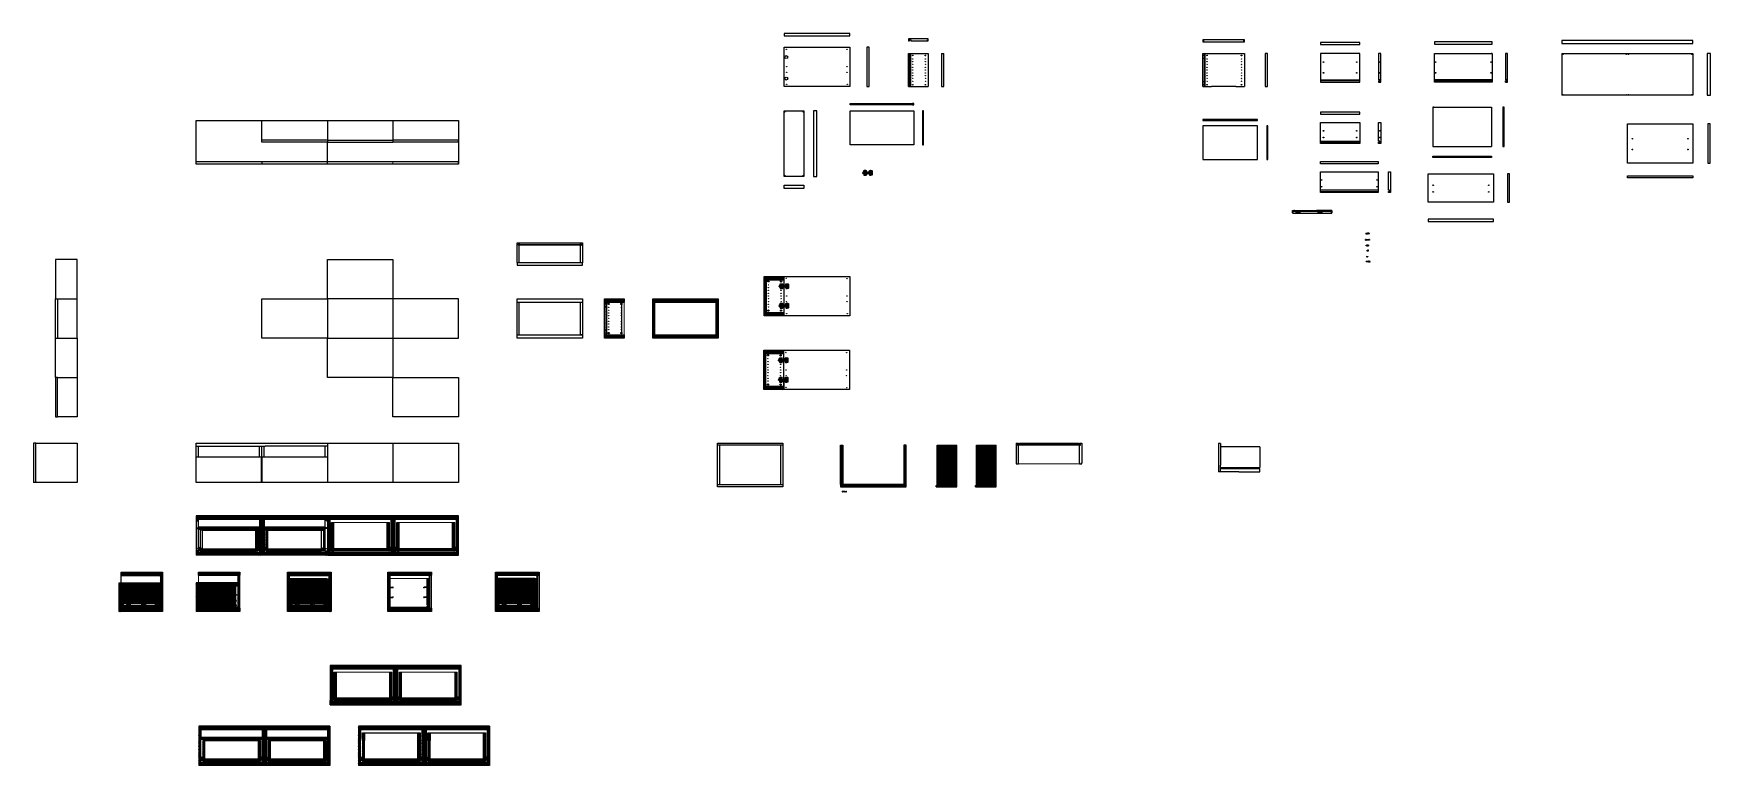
# Model space of a CAD drawing. Header units: millimetres. Extents: x 162 to 1697, y -125 to 545.
import ezdxf

# ---------------------------------------------------------------- set-up
doc = ezdxf.new("R2010")
doc.units = ezdxf.units.MM
doc.layers.get('0').update_dxf_attribs({"color": 255})
doc.layers.add('A-FURN', color=8, linetype='Continuous', lineweight=18)
for name, color, linetype in [("costruzione sez cc'", 161, 'Continuous'), ('GIUNZIONI', 2, 'Continuous'), ('vite 3', 250, 'Continuous'), ('VITI', 2, 'Continuous'), ('VITI 2', 4, 'Continuous')]:
    doc.layers.add(name, color=color, linetype=linetype)
pattern_1 = [(45, (-34.8772, -0.124), (-0.561266, 0.561266), [])]
pattern_2 = [(45, (-118.4343, 0), (-0.561266, 0.561266), [])]
pattern_3 = [(45, (2.30176, -192.31956), (-0.2245064, 0.2245064), [])]
pattern_4 = [(45, (56.9142, 0), (-0.561266, 0.561266), [])]
pattern_5 = [(45, (155.4206, 0), (-0.561266, 0.561266), [])]
pattern_6 = [(45, (146.07084, 0), (-0.3367596, 0.3367596), [])]
pattern_7 = [(45, (148.3726, -192.31956), (-0.2245064, 0.2245064), [])]

# ---------------------------------------------------------------- blocks, each defined once
blk = doc.blocks.new('*U18')
blk.add_lwpolyline([(0, 0.1), (0, 0.1), (0, 0.1), (0.1, -0.4), (0.1, -0.6), (0.1, -0.4), (0, 0.1)])
blk = doc.blocks.new('*U19')
at = {"color": 0, "linetype": 'ByBlock', "lineweight": -2, "transparency": 16777216}
for p in [(42.4, 270.7), (42.6, 270.7), (42.9, 270.7)]:
    blk.add_blockref('*U18', p, dxfattribs=at)
blk = doc.blocks.new('123492')
for p, q in [((40.1, 262), (40.1, 261.4)), ((40.2, 262), (40.2, 261.4)), ((40.2, 262), (40.4, 262)), ((40.4, 261.4), (40.2, 261.4)), ((40.4, 262), (40.4, 261.4)), ((40.9, 261.9), (40.4, 261.9)), ((40.4, 261.5), (40.9, 261.5)), ((40.9, 262.1), (40.9, 261.4)), ((40.9, 262), (40.9, 262.1)), ((40.9, 262.1), (43.3, 262.1)), ((40.9, 262), (40.9, 261.4)), ((43.3, 261.4), (40.9, 261.4)), ((40.9, 261.4), (40.9, 261.4)), ((43.3, 262.1), (43.3, 261.4)), ((43.4, 261.5), (43.3, 261.5)), ((43.6, 262), (43.4, 262)), ((43.7, 261.5), (43.5, 261.5)), ((43.8, 262), (43.6, 262)), ((43.9, 261.5), (43.7, 261.5)), ((44, 262), (43.8, 262)), ((44, 261.5), (43.9, 261.5)), ((44, 262), (44, 261.5)), ((44, 261.9), (44, 262)), ((44, 261.9), (44, 261.5)), ((44, 261.5), (44, 261.5))]:
    blk.add_line(p, q)
for centre, start, end in [((40.2, 262), 90, 180), ((40.2, 261.4), 180, 270), ((40.9, 262), 135, 180), ((40.9, 261.4), 180, 225)]:
    blk.add_arc(centre, 0.05, start, end)
blk.add_blockref('*U19', (1, -8.8))
blk = doc.blocks.new('*U21')
blk.add_lwpolyline([(0.1, -0.2), (0.1, 0.1), (0, 0.1), (0, 0.1), (0.1, -0.2), (0.1, -0.3), (0.1, -0.2)])
blk = doc.blocks.new('*U20')
at = {"layer": 'VITI', "color": 0, "linetype": 'ByBlock', "lineweight": -2, "transparency": 16777216}
for p in [(40.3, 254.8), (40.4, 254.8), (40.6, 254.8), (40.7, 254.8), (40.8, 254.8), (41, 254.8)]:
    blk.add_blockref('*U21', p, dxfattribs=at)
blk = doc.blocks.new('*U23')
blk.add_lwpolyline([(0.1, -0.2), (0.1, 0.1), (0, 0.1), (0, 0.1), (0.1, -0.2), (0.1, -0.3), (0.1, -0.2)])
blk = doc.blocks.new('*U22')
at = {"layer": 'VITI', "color": 0, "linetype": 'ByBlock', "lineweight": -2, "transparency": 16777216}
for p in [(40.3, 254.8), (40.4, 254.8), (40.6, 254.8), (40.7, 254.8), (40.8, 254.8), (41, 254.8)]:
    blk.add_blockref('*U23', p, dxfattribs=at)
blk = doc.blocks.new('*U25')
blk.add_lwpolyline([(0.1, -0.2), (0.1, 0.1), (0, 0.1), (0, 0.1), (0.1, -0.2), (0.1, -0.3), (0.1, -0.2)])
blk = doc.blocks.new('*U24')
at = {"layer": 'VITI', "color": 0, "linetype": 'ByBlock', "lineweight": -2, "transparency": 16777216}
for p in [(40.3, 254.8), (40.4, 254.8), (40.6, 254.8), (40.7, 254.8), (40.8, 254.8), (41, 254.8)]:
    blk.add_blockref('*U25', p, dxfattribs=at)
blk = doc.blocks.new('*U27')
blk.add_lwpolyline([(0.1, -0.2), (0.1, 0.1), (0, 0.1), (0, 0.1), (0.1, -0.2), (0.1, -0.3), (0.1, -0.2)])
blk = doc.blocks.new('*U26')
at = {"layer": 'VITI', "color": 0, "linetype": 'ByBlock', "lineweight": -2, "transparency": 16777216}
for p in [(40.3, 254.8), (40.4, 254.8), (40.6, 254.8), (40.7, 254.8), (40.8, 254.8), (41, 254.8)]:
    blk.add_blockref('*U27', p, dxfattribs=at)
blk = doc.blocks.new('*U29')
blk.add_lwpolyline([(0.1, -0.2), (0.1, 0.1), (0, 0.1), (0, 0.1), (0.1, -0.2), (0.1, -0.3), (0.1, -0.2)])
blk = doc.blocks.new('*U28')
at = {"layer": 'VITI', "color": 0, "linetype": 'ByBlock', "lineweight": -2, "transparency": 16777216}
for p in [(40.3, 254.8), (40.4, 254.8), (40.6, 254.8), (40.7, 254.8), (40.8, 254.8), (41, 254.8)]:
    blk.add_blockref('*U29', p, dxfattribs=at)
blk = doc.blocks.new('*U31')
blk.add_lwpolyline([(0.1, -0.2), (0.1, 0.1), (0, 0.1), (0, 0.1), (0.1, -0.2), (0.1, -0.3), (0.1, -0.2)])
blk = doc.blocks.new('*U30')
at = {"layer": 'VITI', "color": 0, "linetype": 'ByBlock', "lineweight": -2, "transparency": 16777216}
for p in [(40.3, 254.8), (40.4, 254.8), (40.6, 254.8), (40.7, 254.8), (40.8, 254.8), (41, 254.8)]:
    blk.add_blockref('*U31', p, dxfattribs=at)
blk = doc.blocks.new('*U33')
blk.add_lwpolyline([(0.1, -0.2), (0.1, 0.1), (0, 0.1), (0, 0.1), (0.1, -0.2), (0.1, -0.3), (0.1, -0.2)])
blk = doc.blocks.new('*U32')
at = {"layer": 'VITI', "color": 0, "linetype": 'ByBlock', "lineweight": -2, "transparency": 16777216}
for p in [(40.3, 254.8), (40.4, 254.8), (40.6, 254.8), (40.7, 254.8), (40.8, 254.8), (41, 254.8)]:
    blk.add_blockref('*U33', p, dxfattribs=at)
blk = doc.blocks.new('*U35')
blk.add_lwpolyline([(0.1, -0.2), (0.1, 0.1), (0, 0.1), (0, 0.1), (0.1, -0.2), (0.1, -0.3), (0.1, -0.2)])
blk = doc.blocks.new('*U34')
at = {"layer": 'VITI', "color": 0, "linetype": 'ByBlock', "lineweight": -2, "transparency": 16777216}
for p in [(40.3, 254.8), (40.4, 254.8), (40.6, 254.8), (40.7, 254.8), (40.8, 254.8), (41, 254.8)]:
    blk.add_blockref('*U35', p, dxfattribs=at)
blk = doc.blocks.new('vite')
for p, q in [((0, 0), (-0.2, 0)), ((-0.2, -0.7), (-0.2, 0)), ((-0.1, 0.4), (-0.1, 0.6)), ((0, 0.4), (-0.1, 0.4)), ((0, 0), (0, 0.4)), ((0, 0.4), (0.3, 0.4)), ((0.3, 0), (0, 0)), ((0.1, 0.5), (0.1, 0.6)), ((0.1, 0.5), (0.2, 0.5)), ((0.1, 0.5), (0.1, 0.5)), ((0.2, 0.5), (0.2, 0.6)), ((0.3, 0.4), (0.3, 0.6)), ((0.3, 0.4), (0.3, 0)), ((0.3, 0.4), (0.3, 0.4)), ((0.3, 0), (0.5, 0)), ((0.5, 0), (0.5, -0.7)), ((-0.2, -0.7), (-0.3, -0.7)), ((-0.3, -0.7), (-0.3, -0.7)), ((-0.3, -0.7), (0.5, -0.7)), ((-0.2, -0.1), (-0.2, -0.6)), ((0.1, -0.1), (-0.2, -0.1)), ((-0.2, -0.7), (-0.2, -0.6)), ((-0.2, -0.6), (0.1, -0.6)), ((0.5, -0.7), (-0.2, -0.7)), ((-0.1, -0.8), (-0.2, -0.8)), ((-0.2, -0.8), (-0.1, -0.8)), ((-0.1, -0.7), (-0.1, -0.8)), ((-0.1, -0.8), (0.3, -0.7)), ((-0.1, -0.8), (-0.1, -0.9)), ((0.3, -0.8), (-0.1, -0.8)), ((-0.1, -0.9), (-0.1, -1)), ((-0.1, -1), (-0.1, -1.1)), ((-0.1, -1.1), (-0.1, -1.2)), ((-0.1, -1.2), (-0.1, -1.3)), ((-0.1, -1.3), (-0.1, -1.4)), ((-0.1, -1.4), (-0.1, -1.5)), ((-0.1, -1.5), (-0.1, -1.6)), ((-0.1, -1.6), (-0.1, -1.7)), ((0.3, -1.7), (0, -1.7)), ((0.1, -0.6), (0.1, -0.1)), ((0.2, -0.6), (0.2, -0.1)), ((0.2, -0.1), (0.4, -0.1)), ((0.2, -0.6), (0.4, -0.6)), ((0.3, -0.7), (0.4, -0.7)), ((0.4, -0.7), (0.3, -0.8)), ((0.3, -0.8), (0.3, -0.8)), ((0.3, -0.8), (0.3, -0.9)), ((0.3, -0.9), (0.3, -1)), ((0.3, -1), (0.3, -1.1)), ((0.3, -1.1), (0.3, -1.2)), ((0.3, -1.2), (0.3, -1.3)), ((0.3, -1.3), (0.3, -1.4)), ((0.3, -1.4), (0.3, -1.5)), ((0.3, -1.5), (0.3, -1.7)), ((0.4, -0.1), (0.4, -0.6)), ((0.5, -0.7), (0.5, -0.7)), ((0.5, -0.7), (0.5, -0.7)), ((0.5, -0.7), (0.5, -0.7))]:
    blk.add_line(p, q)
for points in [[(0.3, -0.8), (0.4, -0.8), (0.3, -0.8), (-0.1, -0.9), (-0.2, -0.9), (-0.1, -0.9), (0.3, -0.8)], [(0.3, -0.9), (0.4, -0.9), (0.3, -0.9), (-0.1, -1), (-0.2, -1), (-0.1, -1), (0.3, -0.9)], [(0.3, -1), (0.4, -1), (0.3, -1), (-0.1, -1.1), (-0.2, -1.1), (-0.1, -1.1), (0.3, -1)], [(0.3, -1.1), (0.4, -1.1), (0.3, -1.1), (-0.1, -1.2), (-0.2, -1.2), (-0.1, -1.2), (0.3, -1.1)], [(0.3, -1.2), (0.4, -1.2), (0.3, -1.2), (-0.1, -1.3), (-0.2, -1.3), (-0.1, -1.3), (0.3, -1.2)], [(0.3, -1.3), (0.4, -1.3), (0.3, -1.3), (-0.1, -1.4), (-0.2, -1.4), (-0.1, -1.4), (0.3, -1.3)], [(0.3, -1.4), (0.4, -1.4), (0.3, -1.4), (-0.1, -1.5), (-0.2, -1.5), (-0.1, -1.5), (0.3, -1.4)], [(0.3, -1.5), (0.4, -1.5), (0.3, -1.5), (-0.1, -1.6), (-0.2, -1.6), (-0.1, -1.6), (0.3, -1.5)]]:
    blk.add_lwpolyline(points)
for points in [[(-0.1, -1.7), (-0.1, -1.7), (0, -1.7), (0, -1.7)], [(0.3, -1.7), (0.3, -1.7), (0.3, -1.7), (0.3, -1.7)]]:
    blk.add_open_spline(points, degree=3)
at = {"layer": 'A-FURN'}
for p, q in [((0, -0.1), (0, -0.6)), ((0.3, -0.1), (0.3, -0.6))]:
    blk.add_line(p, q, dxfattribs=at)
blk = doc.blocks.new('*U37')
blk.add_lwpolyline([(0.1, -0.2), (0.1, 0.1), (0, 0.1), (0, 0.1), (0.1, -0.2), (0.1, -0.3), (0.1, -0.2)])
blk = doc.blocks.new('*U36')
at = {"layer": 'VITI', "color": 0, "linetype": 'ByBlock', "lineweight": -2, "transparency": 16777216}
for p in [(40.3, 254.8), (40.4, 254.8), (40.6, 254.8), (40.7, 254.8), (40.8, 254.8), (41, 254.8)]:
    blk.add_blockref('*U37', p, dxfattribs=at)
blk = doc.blocks.new('*U39')
blk.add_lwpolyline([(0.1, -0.2), (0.1, 0.1), (0, 0.1), (0, 0.1), (0.1, -0.2), (0.1, -0.3), (0.1, -0.2)])
blk = doc.blocks.new('*U38')
at = {"layer": 'VITI', "color": 0, "linetype": 'ByBlock', "lineweight": -2, "transparency": 16777216}
for p in [(40.3, 254.8), (40.4, 254.8), (40.6, 254.8), (40.7, 254.8), (40.8, 254.8), (41, 254.8)]:
    blk.add_blockref('*U39', p, dxfattribs=at)
blk = doc.blocks.new('*U41')
blk.add_lwpolyline([(0.1, -0.2), (0.1, 0.1), (0, 0.1), (0, 0.1), (0.1, -0.2), (0.1, -0.3), (0.1, -0.2)])
blk = doc.blocks.new('*U40')
at = {"layer": 'VITI', "color": 0, "linetype": 'ByBlock', "lineweight": -2, "transparency": 16777216}
for p in [(40.3, 254.8), (40.4, 254.8), (40.6, 254.8), (40.7, 254.8), (40.8, 254.8), (41, 254.8)]:
    blk.add_blockref('*U41', p, dxfattribs=at)
blk = doc.blocks.new('*U43')
blk.add_lwpolyline([(0.1, -0.2), (0.1, 0.1), (0, 0.1), (0, 0.1), (0.1, -0.2), (0.1, -0.3), (0.1, -0.2)])
blk = doc.blocks.new('*U42')
at = {"layer": 'VITI', "color": 0, "linetype": 'ByBlock', "lineweight": -2, "transparency": 16777216}
for p in [(40.3, 254.8), (40.4, 254.8), (40.6, 254.8), (40.7, 254.8), (40.8, 254.8), (41, 254.8)]:
    blk.add_blockref('*U43', p, dxfattribs=at)
blk = doc.blocks.new('*U45')
blk.add_lwpolyline([(0.1, -0.2), (0.1, 0.1), (0, 0.1), (0, 0.1), (0.1, -0.2), (0.1, -0.3), (0.1, -0.2)])
blk = doc.blocks.new('*U44')
at = {"layer": 'VITI', "color": 0, "linetype": 'ByBlock', "lineweight": -2, "transparency": 16777216}
for p in [(40.3, 254.8), (40.4, 254.8), (40.6, 254.8), (40.7, 254.8), (40.8, 254.8), (41, 254.8)]:
    blk.add_blockref('*U45', p, dxfattribs=at)
blk = doc.blocks.new('*U47')
blk.add_lwpolyline([(0.1, -0.2), (0.1, 0.1), (0, 0.1), (0, 0.1), (0.1, -0.2), (0.1, -0.3), (0.1, -0.2)])
blk = doc.blocks.new('*U46')
at = {"layer": 'VITI', "color": 0, "linetype": 'ByBlock', "lineweight": -2, "transparency": 16777216}
for p in [(40.3, 254.8), (40.4, 254.8), (40.6, 254.8), (40.7, 254.8), (40.8, 254.8), (41, 254.8)]:
    blk.add_blockref('*U47', p, dxfattribs=at)
blk = doc.blocks.new('*U49')
blk.add_lwpolyline([(0.1, -0.2), (0.1, 0.1), (0, 0.1), (0, 0.1), (0.1, -0.2), (0.1, -0.3), (0.1, -0.2)])
blk = doc.blocks.new('*U48')
at = {"layer": 'VITI', "color": 0, "linetype": 'ByBlock', "lineweight": -2, "transparency": 16777216}
for p in [(40.3, 254.8), (40.4, 254.8), (40.6, 254.8), (40.7, 254.8), (40.8, 254.8), (41, 254.8)]:
    blk.add_blockref('*U49', p, dxfattribs=at)
blk = doc.blocks.new('*U51')
blk.add_lwpolyline([(0.1, -0.2), (0.1, 0.1), (0, 0.1), (0, 0.1), (0.1, -0.2), (0.1, -0.3), (0.1, -0.2)])
blk = doc.blocks.new('*U50')
at = {"layer": 'VITI', "color": 0, "linetype": 'ByBlock', "lineweight": -2, "transparency": 16777216}
for p in [(40.3, 254.8), (40.4, 254.8), (40.6, 254.8), (40.7, 254.8), (40.8, 254.8), (41, 254.8)]:
    blk.add_blockref('*U51', p, dxfattribs=at)
blk = doc.blocks.new('101345')
for p, q in [((40.1, 264.9), (40.1, 264.6)), ((40.2, 265), (40.3, 265.1)), ((40.2, 264.5), (40.3, 264.5)), ((40.3, 265.1), (41.6, 265.1)), ((40.3, 264.5), (40.3, 265.1)), ((40.3, 264.5), (41.6, 264.5)), ((40.4, 264.9), (41.6, 264.9)), ((40.4, 264.8), (41.6, 264.8)), ((40.4, 264.7), (41.6, 264.7)), ((40.4, 264.6), (41.6, 264.6)), ((43, 265.1), (41.6, 265.1)), ((42.9, 264.9), (41.6, 264.9)), ((42.9, 264.8), (41.6, 264.8)), ((42.9, 264.7), (41.6, 264.7)), ((42.9, 264.6), (41.6, 264.6)), ((43, 264.5), (41.6, 264.5)), ((43, 264.5), (43, 265.1)), ((43.1, 265), (43, 265.1)), ((43.1, 264.5), (43, 264.5)), ((43.1, 264.9), (43.1, 264.6))]:
    blk.add_line(p, q)
for centre, radius, start, end in [((40.2, 264.9), 0.1, 123.5668, 180), ((40.2, 264.6), 0.1, 180, 236.2912), ((40.3, 265), 0.05, 90, 123.5668), ((40.3, 264.5), 0.05, 236.2912, 270), ((43, 265), 0.05, 56.4332, 90), ((43, 264.5), 0.05, 270, 303.7088), ((43, 264.9), 0.1, 0, 56.4332), ((43, 264.6), 0.1, 303.7088, 0)]:
    blk.add_arc(centre, radius, start, end)
blk = doc.blocks.new('vite2')
for p, q in [((-1.9, 1.9), (-1.9, 0.7)), ((-1.8, 1.9), (-1.9, 1.9)), ((-1.9, 0.7), (-1.8, 0.7)), ((-1.8, 0.7), (-1.8, 1.9)), ((-1.1, 1.5), (-1.8, 1.5)), ((-1.8, 1.3), (-1.7, 1.3)), ((-1.7, 1.2), (-1.8, 1.2)), ((-1.8, 0.8), (-1.8, 1.1)), ((-1.8, 1.1), (-1.4, 1.1)), ((-1.7, 1.3), (-1.7, 1.2)), ((-1.4, 1.1), (-1.4, 0.8)), ((-1.4, 0.8), (-1, 0.8)), ((-1, 1.7), (-1.1, 1.7)), ((-1.1, 1.7), (-1.1, 1.5)), ((-1, 0.8), (-1, 1.7))]:
    blk.add_line(p, q)
at = {"layer": 'A-FURN'}
blk.add_line((-1.4, 0.8), (-1.8, 0.8), dxfattribs=at)
blk = doc.blocks.new('*U53')
blk.add_lwpolyline([(0.1, -0.2), (0.1, 0.1), (0, 0.1), (0, 0.1), (0.1, -0.2), (0.1, -0.3), (0.1, -0.2)])
blk = doc.blocks.new('*U52')
at = {"layer": 'VITI 2', "color": 0, "linetype": 'ByBlock', "lineweight": -2, "transparency": 16777216}
for p in [(40.3, 254.8), (40.4, 254.8), (40.6, 254.8), (40.7, 254.8), (40.8, 254.8), (41, 254.8)]:
    blk.add_blockref('*U53', p, dxfattribs=at)

msp = doc.modelspace()

# ---------------------------------------------------------------- hatches: boundary and pattern name
h = msp.add_hatch()
h.set_pattern_fill('ANSI31', color=8, scale=0.25)
h.set_pattern_definition([(45, (146.146, 20.581), (-0.561266, 0.561266), [])])
h.paths.add_polyline_path([(848.7, 322.5), (830.7, 322.5), (830.7, 319.5), (848.7, 319.5)])
h.paths.add_polyline_path([(848.7, 289.5), (832.7, 289.5), (832.7, 288.5), (831.7, 288.5), (831.7, 289.5), (830.7, 289.5), (830.7, 286.5), (848.7, 286.5)])
h.paths.add_polyline_path([(832.7, 319.5), (831.7, 319.5), (831.7, 288.5), (832.7, 288.5), (832.7, 289.5)])
h = msp.add_hatch()
h.set_pattern_fill('ANSI31', color=8, scale=0.25)
h.paths.add_polyline_path([(702.6, 302), (684.6, 302), (684.6, 299), (702.6, 299)])
h.paths.add_polyline_path([(702.6, 269), (686.6, 269), (686.6, 268), (685.6, 268), (685.6, 269), (684.6, 269), (684.6, 266), (702.6, 266)])
h.paths.add_polyline_path([(686.6, 299), (685.6, 299), (685.6, 268), (686.6, 268), (686.6, 269)])
at = {"transparency": 33554687}
h = msp.add_hatch(dxfattribs=at)
h.set_pattern_fill('ANSI31', color=8, scale=0.15)
edge = h.paths.add_edge_path()
edge.add_line((788.6, 302), (728.6, 302))
edge.add_line((728.6, 302), (728.6, 299))
edge.add_line((728.6, 299), (729.3, 299))
edge.add_line((729.3, 299), (729.4, 299))
edge.add_line((729.4, 299), (729.4, 299.1))
edge.add_line((729.4, 299.1), (729.3, 299.1))
edge.add_line((729.3, 299.1), (729.4, 299.1))
edge.add_line((729.4, 299.1), (729.4, 299.2))
edge.add_line((729.4, 299.2), (729.3, 299.2))
edge.add_line((729.3, 299.2), (729.4, 299.2))
edge.add_line((729.4, 299.2), (729.4, 299.3))
edge.add_line((729.4, 299.3), (729.3, 299.3))
edge.add_line((729.3, 299.3), (729.4, 299.3))
edge.add_line((729.4, 299.3), (729.4, 299.4))
edge.add_line((729.4, 299.4), (729.3, 299.4))
edge.add_line((729.3, 299.4), (729.4, 299.4))
edge.add_line((729.4, 299.4), (729.4, 299.5))
edge.add_line((729.4, 299.5), (729.3, 299.5))
edge.add_line((729.3, 299.5), (729.4, 299.5))
edge.add_line((729.4, 299.5), (729.4, 299.6))
edge.add_line((729.4, 299.6), (729.3, 299.6))
edge.add_line((729.3, 299.6), (729.4, 299.6))
edge.add_line((729.4, 299.6), (729.4, 299.7))
edge.add_line((729.4, 299.7), (729.3, 299.7))
edge.add_line((729.3, 299.7), (729.4, 299.7))
edge.add_line((729.4, 299.7), (729.4, 299.8))
edge.add_line((729.4, 299.8), (729.3, 299.8))
edge.add_line((729.3, 299.8), (729.4, 299.8))
edge.add_line((729.4, 299.8), (729.4, 299.9))
edge.add_spline(control_points=[(729.4, 299.9), (729.4, 299.9), (729.4, 300), (729.4, 300)], knot_values=[0, 0, 0, 0, 0.068355, 0.068355, 0.068355, 0.068355], degree=3, periodic=0)
edge.add_line((729.4, 300), (729.8, 300))
edge.add_spline(control_points=[(729.7, 300), (729.7, 300), (729.8, 299.9), (729.8, 299.9)], knot_values=[0, 0, 0, 0, 0.068355, 0.068355, 0.068355, 0.068355], degree=3, periodic=0)
edge.add_line((729.8, 299.9), (729.9, 299.9))
edge.add_line((729.9, 299.9), (729.8, 299.8))
edge.add_line((729.8, 299.8), (729.8, 299.8))
edge.add_line((729.8, 299.8), (729.9, 299.8))
edge.add_line((729.9, 299.8), (729.8, 299.7))
edge.add_line((729.8, 299.7), (729.8, 299.7))
edge.add_line((729.8, 299.7), (729.9, 299.7))
edge.add_line((729.9, 299.7), (729.8, 299.6))
edge.add_line((729.8, 299.6), (729.8, 299.6))
edge.add_line((729.8, 299.6), (729.9, 299.6))
edge.add_line((729.9, 299.6), (729.9, 299.6))
edge.add_line((729.9, 299.6), (729.8, 299.5))
edge.add_line((729.8, 299.5), (729.8, 299.5))
edge.add_line((729.8, 299.5), (729.9, 299.5))
edge.add_line((729.9, 299.5), (729.8, 299.4))
edge.add_line((729.8, 299.4), (729.8, 299.4))
edge.add_line((729.8, 299.4), (729.9, 299.4))
edge.add_line((729.9, 299.4), (729.8, 299.3))
edge.add_line((729.8, 299.3), (729.8, 299.3))
edge.add_line((729.8, 299.3), (729.9, 299.3))
edge.add_line((729.9, 299.3), (729.8, 299.2))
edge.add_line((729.8, 299.2), (729.8, 299.2))
edge.add_line((729.8, 299.2), (729.9, 299.2))
edge.add_line((729.9, 299.2), (729.8, 299.1))
edge.add_line((729.8, 299.1), (729.8, 299.1))
edge.add_line((729.8, 299.1), (729.9, 299.1))
edge.add_line((729.9, 299.1), (729.8, 299))
edge.add_line((729.8, 299), (729.8, 299))
edge.add_line((729.8, 299), (730, 299))
edge.add_line((730, 299), (730.6, 299))
edge.add_line((730.6, 299), (787.2, 299))
edge.add_line((787.2, 299), (787.4, 299))
edge.add_line((787.4, 299), (787.4, 299))
edge.add_line((787.4, 299), (787.3, 299.1))
edge.add_line((787.3, 299.1), (787.4, 299.1))
edge.add_line((787.4, 299.1), (787.4, 299.1))
edge.add_line((787.4, 299.1), (787.3, 299.2))
edge.add_line((787.3, 299.2), (787.4, 299.2))
edge.add_line((787.4, 299.2), (787.4, 299.2))
edge.add_line((787.4, 299.2), (787.3, 299.3))
edge.add_line((787.3, 299.3), (787.4, 299.3))
edge.add_line((787.4, 299.3), (787.4, 299.3))
edge.add_line((787.4, 299.3), (787.3, 299.4))
edge.add_line((787.3, 299.4), (787.4, 299.4))
edge.add_line((787.4, 299.4), (787.4, 299.4))
edge.add_line((787.4, 299.4), (787.3, 299.5))
edge.add_line((787.3, 299.5), (787.4, 299.5))
edge.add_line((787.4, 299.5), (787.4, 299.5))
edge.add_line((787.4, 299.5), (787.3, 299.6))
edge.add_line((787.3, 299.6), (787.4, 299.6))
edge.add_line((787.4, 299.6), (787.4, 299.6))
edge.add_line((787.4, 299.6), (787.3, 299.7))
edge.add_line((787.3, 299.7), (787.4, 299.7))
edge.add_line((787.4, 299.7), (787.4, 299.7))
edge.add_line((787.4, 299.7), (787.3, 299.8))
edge.add_line((787.3, 299.8), (787.4, 299.8))
edge.add_line((787.4, 299.8), (787.4, 299.8))
edge.add_line((787.4, 299.8), (787.3, 299.9))
edge.add_line((787.3, 299.9), (787.4, 299.9))
edge.add_line((787.4, 299.9), (787.4, 299.9))
edge.add_spline(control_points=[(787.4, 299.9), (787.4, 299.9), (787.4, 300), (787.4, 300)], knot_values=[0, 0, 0, 0, 0.068355, 0.068355, 0.068355, 0.068355], degree=3, periodic=0)
edge.add_line((787.4, 300), (787.8, 300))
edge.add_spline(control_points=[(787.7, 300), (787.7, 300), (787.8, 299.9), (787.8, 299.9)], knot_values=[0, 0, 0, 0, 0.068355, 0.068355, 0.068355, 0.068355], degree=3, periodic=0)
edge.add_line((787.8, 299.9), (787.8, 299.8))
edge.add_line((787.8, 299.8), (787.9, 299.8))
edge.add_line((787.9, 299.8), (787.8, 299.8))
edge.add_line((787.8, 299.8), (787.8, 299.7))
edge.add_line((787.8, 299.7), (787.9, 299.7))
edge.add_line((787.9, 299.7), (787.8, 299.7))
edge.add_line((787.8, 299.7), (787.8, 299.6))
edge.add_line((787.8, 299.6), (787.9, 299.6))
edge.add_line((787.9, 299.6), (787.8, 299.6))
edge.add_line((787.8, 299.6), (787.8, 299.5))
edge.add_line((787.8, 299.5), (787.9, 299.5))
edge.add_line((787.9, 299.5), (787.8, 299.5))
edge.add_line((787.8, 299.5), (787.8, 299.4))
edge.add_line((787.8, 299.4), (787.9, 299.4))
edge.add_line((787.9, 299.4), (787.8, 299.4))
edge.add_line((787.8, 299.4), (787.8, 299.3))
edge.add_line((787.8, 299.3), (787.9, 299.3))
edge.add_line((787.9, 299.3), (787.8, 299.3))
edge.add_line((787.8, 299.3), (787.8, 299.2))
edge.add_line((787.8, 299.2), (787.9, 299.2))
edge.add_line((787.9, 299.2), (787.8, 299.2))
edge.add_line((787.8, 299.2), (787.8, 299.1))
edge.add_line((787.8, 299.1), (787.9, 299.1))
edge.add_line((787.9, 299.1), (787.8, 299.1))
edge.add_line((787.8, 299.1), (787.8, 299))
edge.add_line((787.8, 299), (787.9, 299))
edge.add_line((787.9, 299), (788, 299))
edge.add_line((788, 299), (788.6, 299))
edge.add_line((788.6, 299), (788.6, 302))
edge = h.paths.add_edge_path()
edge.add_line((788.6, 269), (787.9, 269))
edge.add_line((787.9, 269), (787.8, 268.9))
edge.add_line((787.8, 268.9), (787.8, 268.9))
edge.add_line((787.8, 268.9), (787.9, 268.9))
edge.add_line((787.9, 268.9), (787.8, 268.8))
edge.add_line((787.8, 268.8), (787.8, 268.8))
edge.add_line((787.8, 268.8), (787.9, 268.8))
edge.add_line((787.9, 268.8), (787.8, 268.7))
edge.add_line((787.8, 268.7), (787.8, 268.7))
edge.add_line((787.8, 268.7), (787.9, 268.7))
edge.add_line((787.9, 268.7), (787.8, 268.6))
edge.add_line((787.8, 268.6), (787.8, 268.6))
edge.add_line((787.8, 268.6), (787.9, 268.6))
edge.add_line((787.9, 268.6), (787.8, 268.5))
edge.add_line((787.8, 268.5), (787.8, 268.5))
edge.add_line((787.8, 268.5), (787.9, 268.5))
edge.add_line((787.9, 268.5), (787.8, 268.4))
edge.add_line((787.8, 268.4), (787.8, 268.4))
edge.add_line((787.8, 268.4), (787.9, 268.4))
edge.add_line((787.9, 268.4), (787.8, 268.3))
edge.add_line((787.8, 268.3), (787.8, 268.3))
edge.add_line((787.8, 268.3), (787.9, 268.3))
edge.add_line((787.9, 268.3), (787.8, 268.2))
edge.add_line((787.8, 268.2), (787.8, 268.2))
edge.add_line((787.8, 268.2), (787.9, 268.2))
edge.add_line((787.9, 268.2), (787.8, 268.1))
edge.add_line((787.8, 268.1), (787.8, 268))
edge.add_spline(control_points=[(787.8, 268), (787.8, 268), (787.7, 268), (787.7, 268)], knot_values=[0, 0, 0, 0, 0.068355, 0.068355, 0.068355, 0.068355], degree=3, periodic=0)
edge.add_line((787.7, 268), (787.4, 268))
edge.add_spline(control_points=[(787.4, 268), (787.4, 268), (787.4, 268), (787.4, 268)], knot_values=[0, 0, 0, 0, 0.068355, 0.068355, 0.068355, 0.068355], degree=3, periodic=0)
edge.add_line((787.4, 268.1), (787.3, 268.1))
edge.add_line((787.3, 268.1), (787.4, 268.1))
edge.add_line((787.4, 268.1), (787.4, 268.2))
edge.add_line((787.4, 268.2), (787.3, 268.2))
edge.add_line((787.3, 268.2), (787.4, 268.2))
edge.add_line((787.4, 268.2), (787.4, 268.3))
edge.add_line((787.4, 268.3), (787.3, 268.3))
edge.add_line((787.3, 268.3), (787.4, 268.3))
edge.add_line((787.4, 268.3), (787.4, 268.4))
edge.add_line((787.4, 268.4), (787.3, 268.4))
edge.add_line((787.3, 268.4), (787.4, 268.4))
edge.add_line((787.4, 268.4), (787.4, 268.5))
edge.add_line((787.4, 268.5), (787.3, 268.5))
edge.add_line((787.3, 268.5), (787.4, 268.5))
edge.add_line((787.4, 268.5), (787.4, 268.6))
edge.add_line((787.4, 268.6), (787.3, 268.6))
edge.add_line((787.3, 268.6), (787.4, 268.6))
edge.add_line((787.4, 268.6), (787.4, 268.7))
edge.add_line((787.4, 268.7), (787.3, 268.7))
edge.add_line((787.3, 268.7), (787.4, 268.7))
edge.add_line((787.4, 268.7), (787.4, 268.7))
edge.add_line((787.4, 268.7), (787.3, 268.8))
edge.add_line((787.3, 268.8), (787.4, 268.8))
edge.add_line((787.4, 268.8), (787.4, 268.8))
edge.add_line((787.4, 268.8), (787.3, 268.8))
edge.add_line((787.3, 268.8), (787.4, 268.9))
edge.add_line((787.4, 268.9), (787.4, 269))
edge.add_line((787.4, 269), (787.2, 269))
edge.add_line((787.2, 269), (786.6, 269))
edge.add_line((786.6, 269), (730, 269))
edge.add_line((730, 269), (729.9, 269))
edge.add_line((729.9, 269), (729.8, 269))
edge.add_line((729.8, 269), (729.8, 268.9))
edge.add_line((729.8, 268.9), (729.9, 268.8))
edge.add_line((729.9, 268.8), (729.8, 268.8))
edge.add_line((729.8, 268.8), (729.8, 268.8))
edge.add_line((729.8, 268.8), (729.9, 268.8))
edge.add_line((729.9, 268.8), (729.8, 268.7))
edge.add_line((729.8, 268.7), (729.8, 268.7))
edge.add_line((729.8, 268.7), (729.9, 268.7))
edge.add_line((729.9, 268.7), (729.8, 268.7))
edge.add_line((729.8, 268.7), (729.8, 268.6))
edge.add_line((729.8, 268.6), (729.9, 268.6))
edge.add_line((729.9, 268.6), (729.8, 268.6))
edge.add_line((729.8, 268.6), (729.8, 268.5))
edge.add_line((729.8, 268.5), (729.9, 268.5))
edge.add_line((729.9, 268.5), (729.8, 268.5))
edge.add_line((729.8, 268.5), (729.8, 268.4))
edge.add_line((729.8, 268.4), (729.9, 268.4))
edge.add_line((729.9, 268.4), (729.8, 268.4))
edge.add_line((729.8, 268.4), (729.8, 268.3))
edge.add_line((729.8, 268.3), (729.9, 268.3))
edge.add_line((729.9, 268.3), (729.8, 268.3))
edge.add_line((729.8, 268.3), (729.8, 268.2))
edge.add_line((729.8, 268.2), (729.9, 268.2))
edge.add_line((729.9, 268.2), (729.8, 268.2))
edge.add_line((729.8, 268.2), (729.8, 268.1))
edge.add_line((729.8, 268.1), (729.9, 268.1))
edge.add_line((729.9, 268.1), (729.8, 268.1))
edge.add_line((729.8, 268.1), (729.8, 268))
edge.add_spline(control_points=[(729.8, 268), (729.8, 268), (729.7, 268), (729.7, 268)], knot_values=[0, 0, 0, 0, 0.068355, 0.068355, 0.068355, 0.068355], degree=3, periodic=0)
edge.add_line((729.7, 268), (729.4, 268))
edge.add_spline(control_points=[(729.4, 268), (729.4, 268), (729.4, 268), (729.4, 268)], knot_values=[0, 0, 0, 0, 0.068355, 0.068355, 0.068355, 0.068355], degree=3, periodic=0)
edge.add_line((729.4, 268), (729.4, 268.1))
edge.add_line((729.4, 268.1), (729.3, 268.2))
edge.add_line((729.3, 268.2), (729.4, 268.2))
edge.add_line((729.4, 268.2), (729.4, 268.2))
edge.add_line((729.4, 268.2), (729.3, 268.3))
edge.add_line((729.3, 268.3), (729.4, 268.3))
edge.add_line((729.4, 268.3), (729.4, 268.3))
edge.add_line((729.4, 268.3), (729.3, 268.4))
edge.add_line((729.3, 268.4), (729.4, 268.4))
edge.add_line((729.4, 268.4), (729.4, 268.4))
edge.add_line((729.4, 268.4), (729.3, 268.5))
edge.add_line((729.3, 268.5), (729.4, 268.5))
edge.add_line((729.4, 268.5), (729.4, 268.5))
edge.add_line((729.4, 268.5), (729.3, 268.6))
edge.add_line((729.3, 268.6), (729.4, 268.6))
edge.add_line((729.4, 268.6), (729.4, 268.6))
edge.add_line((729.4, 268.6), (729.3, 268.7))
edge.add_line((729.3, 268.7), (729.4, 268.7))
edge.add_line((729.4, 268.7), (729.4, 268.7))
edge.add_line((729.4, 268.7), (729.3, 268.8))
edge.add_line((729.3, 268.8), (729.4, 268.8))
edge.add_line((729.4, 268.8), (729.4, 268.8))
edge.add_line((729.4, 268.8), (729.3, 268.9))
edge.add_line((729.3, 268.9), (729.4, 268.9))
edge.add_line((729.4, 268.9), (729.4, 268.9))
edge.add_line((729.4, 268.9), (729.3, 269))
edge.add_line((729.3, 269), (729.2, 269))
edge.add_line((729.2, 269), (728.6, 269))
edge.add_line((728.6, 269), (728.6, 266))
edge.add_line((728.6, 266), (788.6, 266))
edge.add_line((788.6, 266), (788.6, 269))
h = msp.add_hatch(dxfattribs=at)
h.set_pattern_fill('ANSI31', color=8, scale=0.18)
h.paths.add_polyline_path([(730.6, 297.1), (730.4, 297.1), (730, 297.1), (729.2, 297.1), (729.2, 297.2), (729.2, 298.1), (729.5, 298.1), (729.5, 298.3), (729.2, 298.3), (729.2, 298.9), (729.2, 298.9), (729.2, 299), (728.6, 299), (728.6, 269), (729.2, 269), (729.2, 269), (729.2, 269.7), (729.5, 269.7), (729.5, 270.2), (729.4, 270.2), (729.4, 270.1), (729.4, 269.9), (729.2, 269.9), (729.2, 270.8), (729.2, 270.9), (730, 270.9), (730.4, 270.9), (730.6, 270.9)])
h.paths.add_polyline_path([(788.6, 299), (788, 299), (788, 298.9), (787.9, 298.3), (787.7, 298.3), (787.7, 297.8), (787.8, 297.8), (787.8, 298.1), (788, 298.1), (788, 297.2), (788, 297.1), (787.2, 297.1), (786.7, 297.1), (786.6, 297.1), (786.6, 270.9), (786.7, 270.9), (787.2, 270.9), (788, 270.9), (788, 270.8), (788, 269.9), (787.8, 269.9), (787.7, 269.8), (787.7, 269.7), (787.9, 269.7), (787.9, 269), (788, 269), (788, 269), (788.6, 269)])
h = msp.add_hatch(dxfattribs=at)
h.set_pattern_fill('ANSI31', color=8, scale=0.18)
h.paths.add_polyline_path([(730.6, 299), (730.6, 299), (730, 299), (730, 298.9), (729.9, 298.9), (729.9, 298.9), (729.9, 298.3), (729.7, 298.3), (729.7, 297.8), (729.8, 297.8), (729.8, 298.1), (729.9, 298.1), (730, 298.1), (730.4, 298.1), (730.6, 298.1)])
h = msp.add_hatch(dxfattribs=at)
h.set_pattern_fill('ANSI31', color=8, scale=0.18)
h.paths.add_polyline_path([(787.2, 298.9), (787.2, 298.9), (787.2, 299), (786.6, 299), (786.6, 298.1), (786.7, 298.1), (787.2, 298.1), (787.3, 298.1), (787.4, 298.1), (787.4, 297.8), (787.5, 297.8), (787.5, 298.3), (787.2, 298.3)])
h = msp.add_hatch(dxfattribs=at)
h.set_pattern_fill('ANSI31', color=8, scale=0.18)
h.paths.add_polyline_path([(730.6, 269.9), (730.4, 269.9), (730, 269.9), (729.9, 269.9), (729.8, 269.9), (729.8, 270.2), (729.7, 270.2), (729.7, 269.7), (729.9, 269.7), (729.9, 269), (730, 269), (730, 269), (730.6, 269)])
h = msp.add_hatch(dxfattribs=at)
h.set_pattern_fill('ANSI31', color=8, scale=0.18)
h.paths.add_polyline_path([(787.2, 269.7), (787.5, 269.7), (787.5, 270.2), (787.4, 270.2), (787.4, 269.9), (787.3, 269.9), (787.2, 269.9), (786.7, 269.9), (786.6, 269.9), (786.6, 269), (787.2, 269), (787.2, 269), (787.2, 269)])
h = msp.add_hatch()
h.set_pattern_fill('ANSI31', color=8, scale=0.25)
h.set_pattern_definition([(45, (145.698, -47.0823), (-0.561266, 0.561266), [])])
h.paths.add_polyline_path([(848.3, 254.9), (830.3, 254.9), (830.3, 251.9), (848.3, 251.9)])
h.paths.add_polyline_path([(848.3, 221.9), (832.3, 221.9), (832.3, 220.9), (831.3, 220.9), (831.3, 221.9), (830.3, 221.9), (830.3, 218.9), (848.3, 218.9)])
h.paths.add_polyline_path([(832.3, 251.9), (831.3, 251.9), (831.3, 220.9), (832.3, 220.9), (832.3, 221.9)])
h = msp.add_hatch(dxfattribs=at)
h.set_pattern_fill('ANSI31', color=8, scale=0.25, angle=0.25)
h.paths.add_polyline_path([(900.6, 132), (901.2, 132), (901.2, 134.4), (901.3, 134.4, -0.198912), (901.3, 134.4), (901.4, 134.4), (901.4, 134.9), (901.2, 134.9), (901.2, 135.1, -0.414214), (901.3, 135.2), (901.8, 135.2, -0.414214), (901.9, 135.1), (901.9, 134.9), (901.8, 134.9), (901.8, 134.4), (901.9, 134.4, -0.198912), (901.9, 134.4), (901.9, 134.4), (901.9, 132), (902.6, 132), (902.6, 168), (900.6, 168)])
h.paths.add_polyline_path([(960.6, 130), (960.6, 132), (959.8, 132), (959.9, 132), (959.8, 131.9), (959.8, 131.7), (959.9, 131.7), (959.8, 131.7), (959.8, 131.5), (959.9, 131.5), (959.8, 131.4), (959.8, 131.3), (959.8, 131.3), (959.4, 131.3), (959.3, 131.3), (959.3, 131.4), (959.2, 131.4), (959.3, 131.4), (959.3, 131.6), (959.2, 131.6), (959.3, 131.6), (959.3, 131.8), (959.2, 131.8), (959.3, 131.9), (959.3, 132), (901.8, 132), (901.9, 132), (901.8, 131.9), (901.8, 131.7), (901.9, 131.7), (901.8, 131.7), (901.8, 131.5), (901.9, 131.5), (901.8, 131.4), (901.8, 131.3), (901.8, 131.3), (901.4, 131.3), (901.3, 131.3), (901.3, 131.4), (901.2, 131.4), (901.3, 131.4), (901.3, 131.6), (901.2, 131.6), (901.3, 131.6), (901.3, 131.8), (901.2, 131.8), (901.3, 131.9), (901.3, 132), (900.6, 132), (900.6, 130)])
h = msp.add_hatch(dxfattribs=at)
h.set_pattern_fill('ANSI31', color=8, scale=0.25, angle=0.25)
h.paths.add_polyline_path([(960.6, 168), (958.6, 168), (958.6, 132), (959.2, 132), (959.2, 134.4), (959.3, 134.4, -0.198912), (959.3, 134.4), (959.4, 134.4), (959.4, 134.9), (959.2, 134.9), (959.2, 135.1, -0.414214), (959.3, 135.2), (959.8, 135.2, -0.414214), (959.9, 135.1), (959.9, 134.9), (959.8, 134.9), (959.8, 134.4), (959.9, 134.4, -0.198912), (959.9, 134.4), (959.9, 134.4), (959.9, 132), (960.6, 132)])
h = msp.add_hatch(dxfattribs=at)
h.set_pattern_fill('ANSI31', color=8, scale=0.12)
edge = h.paths.add_edge_path()
edge.add_line((430.9, 103.2), (310.9, 103.2))
edge.add_line((310.9, 103.2), (310.9, 100.2))
edge.add_line((310.9, 100.2), (312.9, 100.2))
edge.add_line((312.9, 100.2), (368.9, 100.2))
edge.add_line((368.9, 100.2), (369.5, 100.2))
edge.add_line((369.5, 100.2), (369.6, 100.2))
edge.add_line((369.6, 100.2), (369.6, 100.2))
edge.add_line((369.6, 100.2), (369.7, 100.2))
edge.add_line((369.7, 100.2), (369.7, 100.3))
edge.add_line((369.7, 100.3), (369.6, 100.3))
edge.add_line((369.6, 100.3), (369.7, 100.3))
edge.add_line((369.7, 100.3), (369.7, 100.4))
edge.add_line((369.7, 100.4), (369.6, 100.4))
edge.add_line((369.6, 100.4), (369.7, 100.4))
edge.add_line((369.7, 100.4), (369.7, 100.5))
edge.add_line((369.7, 100.5), (369.6, 100.5))
edge.add_line((369.6, 100.5), (369.7, 100.5))
edge.add_line((369.7, 100.5), (369.7, 100.6))
edge.add_line((369.7, 100.6), (369.6, 100.6))
edge.add_line((369.6, 100.6), (369.7, 100.6))
edge.add_line((369.7, 100.6), (369.7, 100.7))
edge.add_line((369.7, 100.7), (369.6, 100.7))
edge.add_line((369.6, 100.7), (369.7, 100.7))
edge.add_line((369.7, 100.7), (369.7, 100.8))
edge.add_line((369.7, 100.8), (369.6, 100.8))
edge.add_line((369.6, 100.8), (369.7, 100.8))
edge.add_line((369.7, 100.8), (369.7, 100.9))
edge.add_line((369.7, 100.9), (369.6, 100.9))
edge.add_line((369.6, 100.9), (369.7, 100.9))
edge.add_line((369.7, 100.9), (369.7, 101))
edge.add_line((369.7, 101), (369.6, 101))
edge.add_line((369.6, 101), (369.7, 101))
edge.add_line((369.7, 101), (369.7, 101.1))
edge.add_spline(control_points=[(369.7, 101.1), (369.7, 101.1), (369.8, 101.2), (369.8, 101.2)], knot_values=[0, 0, 0, 0, 0.068355, 0.068355, 0.068355, 0.068355], degree=3, periodic=0)
edge.add_line((369.8, 101.2), (370.1, 101.2))
edge.add_spline(control_points=[(370.1, 101.2), (370.1, 101.2), (370.1, 101.1), (370.1, 101.1)], knot_values=[0, 0, 0, 0, 0.068355, 0.068355, 0.068355, 0.068355], degree=3, periodic=0)
edge.add_line((370.1, 101.1), (370.1, 101.1))
edge.add_line((370.1, 101.1), (370.2, 101.1))
edge.add_line((370.2, 101.1), (370.1, 101))
edge.add_line((370.1, 101), (370.1, 101))
edge.add_line((370.1, 101), (370.2, 101))
edge.add_line((370.2, 101), (370.1, 100.9))
edge.add_line((370.1, 100.9), (370.1, 100.9))
edge.add_line((370.1, 100.9), (370.2, 100.9))
edge.add_line((370.2, 100.9), (370.1, 100.8))
edge.add_line((370.1, 100.8), (370.1, 100.8))
edge.add_line((370.1, 100.8), (370.2, 100.8))
edge.add_line((370.2, 100.8), (370.1, 100.7))
edge.add_line((370.1, 100.7), (370.1, 100.7))
edge.add_line((370.1, 100.7), (370.2, 100.7))
edge.add_line((370.2, 100.7), (370.1, 100.6))
edge.add_line((370.1, 100.6), (370.1, 100.6))
edge.add_line((370.1, 100.6), (370.2, 100.6))
edge.add_line((370.2, 100.6), (370.1, 100.5))
edge.add_line((370.1, 100.5), (370.1, 100.5))
edge.add_line((370.1, 100.5), (370.2, 100.5))
edge.add_line((370.2, 100.5), (370.1, 100.4))
edge.add_line((370.1, 100.4), (370.1, 100.4))
edge.add_line((370.1, 100.4), (370.2, 100.4))
edge.add_line((370.2, 100.4), (370.1, 100.3))
edge.add_line((370.1, 100.3), (370.1, 100.3))
edge.add_line((370.1, 100.3), (370.2, 100.3))
edge.add_line((370.2, 100.3), (370.1, 100.2))
edge.add_line((370.1, 100.2), (370.1, 100.2))
edge.add_line((370.1, 100.2), (370.3, 100.2))
edge.add_line((370.3, 100.2), (370.3, 100.2))
edge.add_line((370.3, 100.2), (370.3, 100.2))
edge.add_line((370.3, 100.2), (370.9, 100.2))
edge.add_line((370.9, 100.2), (371.5, 100.2))
edge.add_line((371.5, 100.2), (371.5, 100.2))
edge.add_line((371.5, 100.2), (371.6, 100.2))
edge.add_line((371.6, 100.2), (371.6, 100.2))
edge.add_line((371.6, 100.2), (371.7, 100.2))
edge.add_line((371.7, 100.2), (371.7, 100.3))
edge.add_line((371.7, 100.3), (371.6, 100.3))
edge.add_line((371.6, 100.3), (371.7, 100.3))
edge.add_line((371.7, 100.3), (371.7, 100.4))
edge.add_line((371.7, 100.4), (371.6, 100.4))
edge.add_line((371.6, 100.4), (371.7, 100.4))
edge.add_line((371.7, 100.4), (371.7, 100.5))
edge.add_line((371.7, 100.5), (371.6, 100.5))
edge.add_line((371.6, 100.5), (371.7, 100.5))
edge.add_line((371.7, 100.5), (371.7, 100.6))
edge.add_line((371.7, 100.6), (371.6, 100.6))
edge.add_line((371.6, 100.6), (371.7, 100.6))
edge.add_line((371.7, 100.6), (371.7, 100.7))
edge.add_line((371.7, 100.7), (371.6, 100.7))
edge.add_line((371.6, 100.7), (371.7, 100.7))
edge.add_line((371.7, 100.7), (371.7, 100.8))
edge.add_line((371.7, 100.8), (371.6, 100.8))
edge.add_line((371.6, 100.8), (371.7, 100.8))
edge.add_line((371.7, 100.8), (371.7, 100.9))
edge.add_line((371.7, 100.9), (371.6, 100.9))
edge.add_line((371.6, 100.9), (371.7, 100.9))
edge.add_line((371.7, 100.9), (371.7, 101))
edge.add_line((371.7, 101), (371.6, 101))
edge.add_line((371.6, 101), (371.7, 101))
edge.add_line((371.7, 101), (371.7, 101.1))
edge.add_spline(control_points=[(371.7, 101.1), (371.7, 101.1), (371.8, 101.2), (371.8, 101.2)], knot_values=[0, 0, 0, 0, 0.068355, 0.068355, 0.068355, 0.068355], degree=3, periodic=0)
edge.add_line((371.8, 101.2), (372.1, 101.2))
edge.add_spline(control_points=[(372.1, 101.2), (372.1, 101.2), (372.1, 101.1), (372.1, 101.1)], knot_values=[0, 0, 0, 0, 0.068355, 0.068355, 0.068355, 0.068355], degree=3, periodic=0)
edge.add_line((372.1, 101.1), (372.1, 101.1))
edge.add_line((372.1, 101.1), (372.2, 101.1))
edge.add_line((372.2, 101.1), (372.1, 101))
edge.add_line((372.1, 101), (372.1, 101))
edge.add_line((372.1, 101), (372.2, 101))
edge.add_line((372.2, 101), (372.1, 100.9))
edge.add_line((372.1, 100.9), (372.1, 100.9))
edge.add_line((372.1, 100.9), (372.2, 100.9))
edge.add_line((372.2, 100.9), (372.1, 100.8))
edge.add_line((372.1, 100.8), (372.1, 100.8))
edge.add_line((372.1, 100.8), (372.2, 100.8))
edge.add_line((372.2, 100.8), (372.1, 100.7))
edge.add_line((372.1, 100.7), (372.1, 100.7))
edge.add_line((372.1, 100.7), (372.2, 100.7))
edge.add_line((372.2, 100.7), (372.1, 100.6))
edge.add_line((372.1, 100.6), (372.1, 100.6))
edge.add_line((372.1, 100.6), (372.2, 100.6))
edge.add_line((372.2, 100.6), (372.1, 100.5))
edge.add_line((372.1, 100.5), (372.1, 100.5))
edge.add_line((372.1, 100.5), (372.2, 100.5))
edge.add_line((372.2, 100.5), (372.1, 100.4))
edge.add_line((372.1, 100.4), (372.1, 100.4))
edge.add_line((372.1, 100.4), (372.2, 100.4))
edge.add_line((372.2, 100.4), (372.1, 100.3))
edge.add_line((372.1, 100.3), (372.1, 100.3))
edge.add_line((372.1, 100.3), (372.2, 100.3))
edge.add_line((372.2, 100.3), (372.1, 100.2))
edge.add_line((372.1, 100.2), (372.1, 100.2))
edge.add_line((372.1, 100.2), (372.3, 100.2))
edge.add_line((372.3, 100.2), (372.3, 100.2))
edge.add_line((372.3, 100.2), (372.3, 100.2))
edge.add_line((372.3, 100.2), (372.9, 100.2))
edge.add_line((372.9, 100.2), (428.9, 100.2))
edge.add_line((428.9, 100.2), (430.9, 100.2))
edge.add_line((430.9, 100.2), (430.9, 103.2))
edge = h.paths.add_edge_path(flags=16)
edge.add_line((312.2, 101.1), (312.1, 101))
edge.add_line((312.1, 101), (312.1, 101))
edge.add_line((312.1, 101), (312.2, 101))
edge.add_line((312.2, 101), (312.1, 100.9))
edge.add_line((312.1, 100.9), (312.1, 100.9))
edge.add_line((312.1, 100.9), (312.2, 100.9))
edge.add_line((312.2, 100.9), (312.1, 100.8))
edge.add_line((312.1, 100.8), (312.1, 100.8))
edge.add_line((312.1, 100.8), (312.2, 100.8))
edge.add_line((312.2, 100.8), (312.1, 100.7))
edge.add_line((312.1, 100.7), (312.1, 100.7))
edge.add_line((312.1, 100.7), (312.2, 100.7))
edge.add_line((312.2, 100.7), (312.1, 100.6))
edge.add_line((312.1, 100.6), (312.1, 100.6))
edge.add_line((312.1, 100.6), (312.2, 100.6))
edge.add_line((312.2, 100.6), (312.1, 100.5))
edge.add_line((312.1, 100.5), (312.1, 100.5))
edge.add_line((312.1, 100.5), (312.2, 100.5))
edge.add_line((312.2, 100.5), (312.1, 100.4))
edge.add_line((312.1, 100.4), (312.1, 100.4))
edge.add_line((312.1, 100.4), (312.2, 100.4))
edge.add_line((312.2, 100.4), (312.1, 100.3))
edge.add_line((312.1, 100.3), (312.1, 100.3))
edge.add_line((312.1, 100.3), (311.7, 100.2))
edge.add_line((311.7, 100.2), (311.7, 100.3))
edge.add_line((311.7, 100.3), (311.6, 100.3))
edge.add_line((311.6, 100.3), (311.7, 100.3))
edge.add_line((311.7, 100.3), (311.7, 100.4))
edge.add_line((311.7, 100.4), (311.6, 100.4))
edge.add_line((311.6, 100.4), (311.7, 100.4))
edge.add_line((311.7, 100.4), (311.7, 100.5))
edge.add_line((311.7, 100.5), (311.6, 100.5))
edge.add_line((311.6, 100.5), (311.7, 100.5))
edge.add_line((311.7, 100.5), (311.7, 100.6))
edge.add_line((311.7, 100.6), (311.6, 100.6))
edge.add_line((311.6, 100.6), (311.7, 100.6))
edge.add_line((311.7, 100.6), (311.7, 100.7))
edge.add_line((311.7, 100.7), (311.6, 100.7))
edge.add_line((311.6, 100.7), (311.7, 100.7))
edge.add_line((311.7, 100.7), (311.7, 100.8))
edge.add_line((311.7, 100.8), (311.6, 100.8))
edge.add_line((311.6, 100.8), (311.7, 100.8))
edge.add_line((311.7, 100.8), (311.7, 100.9))
edge.add_line((311.7, 100.9), (311.6, 100.9))
edge.add_line((311.6, 100.9), (311.7, 100.9))
edge.add_line((311.7, 100.9), (311.7, 101))
edge.add_line((311.7, 101), (311.6, 101))
edge.add_line((311.6, 101), (311.7, 101))
edge.add_line((311.7, 101), (311.7, 101.1))
edge.add_spline(control_points=[(311.7, 101.1), (311.7, 101.1), (311.8, 101.2), (311.8, 101.2)], knot_values=[0, 0, 0, 0, 0.068355, 0.068355, 0.068355, 0.068355], degree=3, periodic=0)
edge.add_line((311.8, 101.2), (312.1, 101.2))
edge.add_spline(control_points=[(312.1, 101.2), (312.1, 101.2), (312.1, 101.1), (312.1, 101.1)], knot_values=[0, 0, 0, 0, 0.068355, 0.068355, 0.068355, 0.068355], degree=3, periodic=0)
edge.add_line((312.1, 101.1), (312.1, 101.1))
edge.add_line((312.1, 101.1), (312.2, 101.1))
edge = h.paths.add_edge_path(flags=16)
edge.add_line((429.6, 101), (429.7, 101))
edge.add_line((429.7, 101), (429.7, 101.1))
edge.add_spline(control_points=[(429.7, 101.1), (429.7, 101.1), (429.8, 101.2), (429.8, 101.2)], knot_values=[0, 0, 0, 0, 0.068355, 0.068355, 0.068355, 0.068355], degree=3, periodic=0)
edge.add_line((429.8, 101.2), (430.1, 101.2))
edge.add_spline(control_points=[(430.1, 101.2), (430.1, 101.2), (430.1, 101.1), (430.1, 101.1)], knot_values=[0, 0, 0, 0, 0.068355, 0.068355, 0.068355, 0.068355], degree=3, periodic=0)
edge.add_line((430.1, 101.1), (430.1, 101.1))
edge.add_line((430.1, 101.1), (430.2, 101.1))
edge.add_line((430.2, 101.1), (430.1, 101))
edge.add_line((430.1, 101), (430.1, 101))
edge.add_line((430.1, 101), (430.2, 101))
edge.add_line((430.2, 101), (430.1, 100.9))
edge.add_line((430.1, 100.9), (430.1, 100.9))
edge.add_line((430.1, 100.9), (430.2, 100.9))
edge.add_line((430.2, 100.9), (430.1, 100.8))
edge.add_line((430.1, 100.8), (430.1, 100.8))
edge.add_line((430.1, 100.8), (430.2, 100.8))
edge.add_line((430.2, 100.8), (430.1, 100.7))
edge.add_line((430.1, 100.7), (430.1, 100.7))
edge.add_line((430.1, 100.7), (430.2, 100.7))
edge.add_line((430.2, 100.7), (430.1, 100.6))
edge.add_line((430.1, 100.6), (430.1, 100.6))
edge.add_line((430.1, 100.6), (430.2, 100.6))
edge.add_line((430.2, 100.6), (430.1, 100.5))
edge.add_line((430.1, 100.5), (430.1, 100.5))
edge.add_line((430.1, 100.5), (430.2, 100.5))
edge.add_line((430.2, 100.5), (430.1, 100.4))
edge.add_line((430.1, 100.4), (430.1, 100.4))
edge.add_line((430.1, 100.4), (430.2, 100.4))
edge.add_line((430.2, 100.4), (430.1, 100.3))
edge.add_line((430.1, 100.3), (430.1, 100.3))
edge.add_line((430.1, 100.3), (429.7, 100.2))
edge.add_line((429.7, 100.2), (429.7, 100.3))
edge.add_line((429.7, 100.3), (429.6, 100.3))
edge.add_line((429.6, 100.3), (429.7, 100.3))
edge.add_line((429.7, 100.3), (429.7, 100.4))
edge.add_line((429.7, 100.4), (429.6, 100.4))
edge.add_line((429.6, 100.4), (429.7, 100.4))
edge.add_line((429.7, 100.4), (429.7, 100.5))
edge.add_line((429.7, 100.5), (429.6, 100.5))
edge.add_line((429.6, 100.5), (429.7, 100.5))
edge.add_line((429.7, 100.5), (429.7, 100.6))
edge.add_line((429.7, 100.6), (429.6, 100.6))
edge.add_line((429.6, 100.6), (429.7, 100.6))
edge.add_line((429.7, 100.6), (429.7, 100.7))
edge.add_line((429.7, 100.7), (429.6, 100.7))
edge.add_line((429.6, 100.7), (429.7, 100.7))
edge.add_line((429.7, 100.7), (429.7, 100.8))
edge.add_line((429.7, 100.8), (429.6, 100.8))
edge.add_line((429.6, 100.8), (429.7, 100.8))
edge.add_line((429.7, 100.8), (429.7, 100.9))
edge.add_line((429.7, 100.9), (429.6, 100.9))
edge.add_line((429.6, 100.9), (429.7, 100.9))
edge.add_line((429.7, 100.9), (429.7, 101))
edge.add_line((429.7, 101), (429.6, 101))
h.paths.add_polyline_path([(367.4, 92.6), (368.9, 92.6), (368.9, 93.2), (312.9, 93.2), (312.9, 91.2), (368.9, 91.2), (368.9, 91.9), (367.4, 91.9)])
h.paths.add_polyline_path([(314.4, 92.3), (314.4, 92, -0.251337), (314.4, 91.9), (314.3, 91.8), (314.3, 92.4), (314.3, 92.4, -0.148152), (314.3, 92.4), (314.4, 92.3, -0.250678)], flags=16)
h.paths.add_polyline_path([(428.9, 93.2), (372.9, 93.2), (372.9, 92.6), (374.4, 92.6), (374.4, 91.9), (372.9, 91.9), (372.9, 91.2), (428.9, 91.2)])
h.paths.add_polyline_path([(427.4, 92.4, -0.250678), (427.5, 92.5), (427.6, 92.5), (427.6, 92.5, 0.077083), (427.6, 92.5), (427.6, 91.9), (427.5, 92, -0.251337), (427.4, 92.1)], flags=16)
h = msp.add_hatch(dxfattribs=at)
h.set_pattern_fill('ANSI31', color=8, scale=0.15)
h.paths.add_polyline_path([(372.9, 100.2), (372.6, 100.2), (372.3, 100.2), (372.3, 99.3), (372.8, 99.3), (372.9, 99.3)])
h.paths.add_polyline_path([(369.5, 100.2), (368.9, 100.2), (368.9, 99.3), (369, 99.3), (369.5, 99.3)])
h = msp.add_hatch(dxfattribs=at)
h.set_pattern_fill('ANSI31', color=8, scale=0.15)
edge = h.paths.add_edge_path()
edge.add_line((430.9, 70.2), (428.9, 70.2))
edge.add_line((428.9, 70.2), (372.3, 70.2))
edge.add_line((372.3, 70.2), (372.3, 70.2))
edge.add_line((372.3, 70.2), (372.2, 70.2))
edge.add_line((372.2, 70.2), (372.1, 70.1))
edge.add_line((372.1, 70.1), (372.1, 70.1))
edge.add_line((372.1, 70.1), (372.2, 70.1))
edge.add_line((372.2, 70.1), (372.1, 70))
edge.add_line((372.1, 70), (372.1, 70))
edge.add_line((372.1, 70), (372.2, 70))
edge.add_line((372.2, 70), (372.1, 69.9))
edge.add_line((372.1, 69.9), (372.1, 69.9))
edge.add_line((372.1, 69.9), (372.2, 69.9))
edge.add_line((372.2, 69.9), (372.1, 69.8))
edge.add_line((372.1, 69.8), (372.1, 69.8))
edge.add_line((372.1, 69.8), (372.2, 69.8))
edge.add_line((372.2, 69.8), (372.1, 69.7))
edge.add_line((372.1, 69.7), (372.1, 69.7))
edge.add_line((372.1, 69.7), (372.2, 69.7))
edge.add_line((372.2, 69.7), (372.1, 69.6))
edge.add_line((372.1, 69.6), (372.1, 69.6))
edge.add_line((372.1, 69.6), (372.2, 69.6))
edge.add_line((372.2, 69.6), (372.1, 69.5))
edge.add_line((372.1, 69.5), (372.1, 69.5))
edge.add_line((372.1, 69.5), (372.2, 69.5))
edge.add_line((372.2, 69.5), (372.1, 69.4))
edge.add_line((372.1, 69.4), (372.1, 69.4))
edge.add_line((372.1, 69.4), (372.2, 69.4))
edge.add_line((372.2, 69.4), (372.1, 69.3))
edge.add_line((372.1, 69.3), (372.1, 69.2))
edge.add_spline(control_points=[(372.1, 69.2), (372.1, 69.2), (372.1, 69.2), (372.1, 69.2)], knot_values=[0, 0, 0, 0, 0.068355, 0.068355, 0.068355, 0.068355], degree=3, periodic=0)
edge.add_line((372.1, 69.2), (371.7, 69.2))
edge.add_spline(control_points=[(371.8, 69.2), (371.8, 69.2), (371.7, 69.2), (371.7, 69.2)], knot_values=[0, 0, 0, 0, 0.068355, 0.068355, 0.068355, 0.068355], degree=3, periodic=0)
edge.add_line((371.7, 69.2), (371.7, 69.3))
edge.add_line((371.7, 69.3), (371.6, 69.3))
edge.add_line((371.6, 69.3), (371.7, 69.3))
edge.add_line((371.7, 69.3), (371.7, 69.4))
edge.add_line((371.7, 69.4), (371.6, 69.4))
edge.add_line((371.6, 69.4), (371.7, 69.4))
edge.add_line((371.7, 69.4), (371.7, 69.5))
edge.add_line((371.7, 69.5), (371.6, 69.5))
edge.add_line((371.6, 69.5), (371.7, 69.5))
edge.add_line((371.7, 69.5), (371.7, 69.6))
edge.add_line((371.7, 69.6), (371.6, 69.6))
edge.add_line((371.6, 69.6), (371.7, 69.6))
edge.add_line((371.7, 69.6), (371.7, 69.7))
edge.add_line((371.7, 69.7), (371.6, 69.7))
edge.add_line((371.6, 69.7), (371.7, 69.7))
edge.add_line((371.7, 69.7), (371.7, 69.8))
edge.add_line((371.7, 69.8), (371.6, 69.8))
edge.add_line((371.6, 69.8), (371.7, 69.8))
edge.add_line((371.7, 69.8), (371.7, 69.9))
edge.add_line((371.7, 69.9), (371.6, 69.9))
edge.add_line((371.6, 69.9), (371.7, 69.9))
edge.add_line((371.7, 69.9), (371.7, 69.9))
edge.add_line((371.7, 69.9), (371.6, 70))
edge.add_line((371.6, 70), (371.7, 70))
edge.add_line((371.7, 70), (371.7, 70))
edge.add_line((371.7, 70), (371.6, 70))
edge.add_line((371.6, 70), (371.7, 70.1))
edge.add_line((371.7, 70.1), (371.7, 70.2))
edge.add_line((371.7, 70.2), (371.6, 70.2))
edge.add_line((371.6, 70.2), (371.5, 70.2))
edge.add_line((371.5, 70.2), (370.3, 70.2))
edge.add_line((370.3, 70.2), (370.3, 70.2))
edge.add_line((370.3, 70.2), (370.2, 70.2))
edge.add_line((370.2, 70.2), (370.1, 70.1))
edge.add_line((370.1, 70.1), (370.1, 70.1))
edge.add_line((370.1, 70.1), (370.2, 70.1))
edge.add_line((370.2, 70.1), (370.1, 70))
edge.add_line((370.1, 70), (370.1, 70))
edge.add_line((370.1, 70), (370.2, 70))
edge.add_line((370.2, 70), (370.1, 69.9))
edge.add_line((370.1, 69.9), (370.1, 69.9))
edge.add_line((370.1, 69.9), (370.2, 69.9))
edge.add_line((370.2, 69.9), (370.1, 69.8))
edge.add_line((370.1, 69.8), (370.1, 69.8))
edge.add_line((370.1, 69.8), (370.2, 69.8))
edge.add_line((370.2, 69.8), (370.1, 69.7))
edge.add_line((370.1, 69.7), (370.1, 69.7))
edge.add_line((370.1, 69.7), (370.2, 69.7))
edge.add_line((370.2, 69.7), (370.1, 69.6))
edge.add_line((370.1, 69.6), (370.1, 69.6))
edge.add_line((370.1, 69.6), (370.2, 69.6))
edge.add_line((370.2, 69.6), (370.1, 69.5))
edge.add_line((370.1, 69.5), (370.1, 69.5))
edge.add_line((370.1, 69.5), (370.2, 69.5))
edge.add_line((370.2, 69.5), (370.1, 69.4))
edge.add_line((370.1, 69.4), (370.1, 69.4))
edge.add_line((370.1, 69.4), (370.2, 69.4))
edge.add_line((370.2, 69.4), (370.1, 69.3))
edge.add_line((370.1, 69.3), (370.1, 69.2))
edge.add_spline(control_points=[(370.1, 69.2), (370.1, 69.2), (370.1, 69.2), (370.1, 69.2)], knot_values=[0, 0, 0, 0, 0.068355, 0.068355, 0.068355, 0.068355], degree=3, periodic=0)
edge.add_line((370.1, 69.2), (369.7, 69.2))
edge.add_spline(control_points=[(369.8, 69.2), (369.8, 69.2), (369.7, 69.2), (369.7, 69.2)], knot_values=[0, 0, 0, 0, 0.068355, 0.068355, 0.068355, 0.068355], degree=3, periodic=0)
edge.add_line((369.7, 69.2), (369.7, 69.3))
edge.add_line((369.7, 69.3), (369.6, 69.3))
edge.add_line((369.6, 69.3), (369.7, 69.3))
edge.add_line((369.7, 69.3), (369.7, 69.4))
edge.add_line((369.7, 69.4), (369.6, 69.4))
edge.add_line((369.6, 69.4), (369.7, 69.4))
edge.add_line((369.7, 69.4), (369.7, 69.5))
edge.add_line((369.7, 69.5), (369.6, 69.5))
edge.add_line((369.6, 69.5), (369.7, 69.5))
edge.add_line((369.7, 69.5), (369.7, 69.6))
edge.add_line((369.7, 69.6), (369.6, 69.6))
edge.add_line((369.6, 69.6), (369.7, 69.6))
edge.add_line((369.7, 69.6), (369.7, 69.7))
edge.add_line((369.7, 69.7), (369.6, 69.7))
edge.add_line((369.6, 69.7), (369.7, 69.7))
edge.add_line((369.7, 69.7), (369.7, 69.8))
edge.add_line((369.7, 69.8), (369.6, 69.8))
edge.add_line((369.6, 69.8), (369.7, 69.8))
edge.add_line((369.7, 69.8), (369.7, 69.9))
edge.add_line((369.7, 69.9), (369.6, 69.9))
edge.add_line((369.6, 69.9), (369.7, 69.9))
edge.add_line((369.7, 69.9), (369.7, 69.9))
edge.add_line((369.7, 69.9), (369.6, 70))
edge.add_line((369.6, 70), (369.7, 70))
edge.add_line((369.7, 70), (369.7, 70))
edge.add_line((369.7, 70), (369.6, 70))
edge.add_line((369.6, 70), (369.7, 70.1))
edge.add_line((369.7, 70.1), (369.7, 70.2))
edge.add_line((369.7, 70.2), (369.6, 70.2))
edge.add_line((369.6, 70.2), (369.5, 70.2))
edge.add_line((369.5, 70.2), (310.9, 70.2))
edge.add_line((310.9, 70.2), (310.9, 67.2))
edge.add_line((310.9, 67.2), (430.9, 67.2))
edge.add_line((430.9, 67.2), (430.9, 70.2))
edge = h.paths.add_edge_path(flags=16)
edge.add_line((429.6, 69.3), (429.7, 69.3))
edge.add_line((429.7, 69.3), (429.7, 69.4))
edge.add_line((429.7, 69.4), (429.6, 69.4))
edge.add_line((429.6, 69.4), (429.7, 69.4))
edge.add_line((429.7, 69.4), (429.7, 69.5))
edge.add_line((429.7, 69.5), (429.6, 69.5))
edge.add_line((429.6, 69.5), (429.7, 69.5))
edge.add_line((429.7, 69.5), (429.7, 69.6))
edge.add_line((429.7, 69.6), (429.6, 69.6))
edge.add_line((429.6, 69.6), (429.7, 69.6))
edge.add_line((429.7, 69.6), (429.7, 69.7))
edge.add_line((429.7, 69.7), (429.6, 69.7))
edge.add_line((429.6, 69.7), (429.7, 69.7))
edge.add_line((429.7, 69.7), (429.7, 69.8))
edge.add_line((429.7, 69.8), (429.6, 69.8))
edge.add_line((429.6, 69.8), (429.7, 69.8))
edge.add_line((429.7, 69.8), (429.7, 69.9))
edge.add_line((429.7, 69.9), (429.6, 69.9))
edge.add_line((429.6, 69.9), (429.7, 69.9))
edge.add_line((429.7, 69.9), (429.7, 69.9))
edge.add_line((429.7, 69.9), (429.6, 70))
edge.add_line((429.6, 70), (429.7, 70))
edge.add_line((429.7, 70), (429.7, 70))
edge.add_line((429.7, 70), (430.1, 70.1))
edge.add_line((430.1, 70.1), (430.1, 70.1))
edge.add_line((430.1, 70.1), (430.2, 70.1))
edge.add_line((430.2, 70.1), (430.1, 70))
edge.add_line((430.1, 70), (430.1, 70))
edge.add_line((430.1, 70), (430.2, 70))
edge.add_line((430.2, 70), (430.1, 69.9))
edge.add_line((430.1, 69.9), (430.1, 69.9))
edge.add_line((430.1, 69.9), (430.2, 69.9))
edge.add_line((430.2, 69.9), (430.1, 69.8))
edge.add_line((430.1, 69.8), (430.1, 69.8))
edge.add_line((430.1, 69.8), (430.2, 69.8))
edge.add_line((430.2, 69.8), (430.1, 69.7))
edge.add_line((430.1, 69.7), (430.1, 69.7))
edge.add_line((430.1, 69.7), (430.2, 69.7))
edge.add_line((430.2, 69.7), (430.1, 69.6))
edge.add_line((430.1, 69.6), (430.1, 69.6))
edge.add_line((430.1, 69.6), (430.2, 69.6))
edge.add_line((430.2, 69.6), (430.1, 69.5))
edge.add_line((430.1, 69.5), (430.1, 69.5))
edge.add_line((430.1, 69.5), (430.2, 69.5))
edge.add_line((430.2, 69.5), (430.1, 69.4))
edge.add_line((430.1, 69.4), (430.1, 69.4))
edge.add_line((430.1, 69.4), (430.2, 69.4))
edge.add_line((430.2, 69.4), (430.1, 69.3))
edge.add_line((430.1, 69.3), (430.1, 69.2))
edge.add_spline(control_points=[(430.1, 69.2), (430.1, 69.2), (430.1, 69.2), (430.1, 69.2)], knot_values=[0, 0, 0, 0, 0.068355, 0.068355, 0.068355, 0.068355], degree=3, periodic=0)
edge.add_line((430.1, 69.2), (429.8, 69.2))
edge.add_spline(control_points=[(429.8, 69.2), (429.8, 69.2), (429.7, 69.2), (429.7, 69.2)], knot_values=[0, 0, 0, 0, 0.068355, 0.068355, 0.068355, 0.068355], degree=3, periodic=0)
edge.add_line((429.7, 69.2), (429.7, 69.3))
edge.add_line((429.7, 69.3), (429.6, 69.3))
edge = h.paths.add_edge_path(flags=16)
edge.add_line((312.2, 69.4), (312.1, 69.3))
edge.add_line((312.1, 69.3), (312.1, 69.2))
edge.add_spline(control_points=[(312.1, 69.2), (312.1, 69.2), (312.1, 69.2), (312.1, 69.2)], knot_values=[0, 0, 0, 0, 0.068355, 0.068355, 0.068355, 0.068355], degree=3, periodic=0)
edge.add_line((312.1, 69.2), (311.8, 69.2))
edge.add_spline(control_points=[(311.8, 69.2), (311.8, 69.2), (311.7, 69.2), (311.7, 69.2)], knot_values=[0, 0, 0, 0, 0.068355, 0.068355, 0.068355, 0.068355], degree=3, periodic=0)
edge.add_line((311.7, 69.2), (311.7, 69.3))
edge.add_line((311.7, 69.3), (311.6, 69.3))
edge.add_line((311.6, 69.3), (311.7, 69.3))
edge.add_line((311.7, 69.3), (311.7, 69.4))
edge.add_line((311.7, 69.4), (311.6, 69.4))
edge.add_line((311.6, 69.4), (311.7, 69.4))
edge.add_line((311.7, 69.4), (311.7, 69.5))
edge.add_line((311.7, 69.5), (311.6, 69.5))
edge.add_line((311.6, 69.5), (311.7, 69.5))
edge.add_line((311.7, 69.5), (311.7, 69.6))
edge.add_line((311.7, 69.6), (311.6, 69.6))
edge.add_line((311.6, 69.6), (311.7, 69.6))
edge.add_line((311.7, 69.6), (311.7, 69.7))
edge.add_line((311.7, 69.7), (311.6, 69.7))
edge.add_line((311.6, 69.7), (311.7, 69.7))
edge.add_line((311.7, 69.7), (311.7, 69.8))
edge.add_line((311.7, 69.8), (311.6, 69.8))
edge.add_line((311.6, 69.8), (311.7, 69.8))
edge.add_line((311.7, 69.8), (311.7, 69.9))
edge.add_line((311.7, 69.9), (311.6, 69.9))
edge.add_line((311.6, 69.9), (311.7, 69.9))
edge.add_line((311.7, 69.9), (311.7, 69.9))
edge.add_line((311.7, 69.9), (311.6, 70))
edge.add_line((311.6, 70), (311.7, 70))
edge.add_line((311.7, 70), (311.7, 70))
edge.add_line((311.7, 70), (312.1, 70.1))
edge.add_line((312.1, 70.1), (312.1, 70.1))
edge.add_line((312.1, 70.1), (312.2, 70.1))
edge.add_line((312.2, 70.1), (312.1, 70))
edge.add_line((312.1, 70), (312.1, 70))
edge.add_line((312.1, 70), (312.2, 70))
edge.add_line((312.2, 70), (312.1, 69.9))
edge.add_line((312.1, 69.9), (312.1, 69.9))
edge.add_line((312.1, 69.9), (312.2, 69.9))
edge.add_line((312.2, 69.9), (312.1, 69.8))
edge.add_line((312.1, 69.8), (312.1, 69.8))
edge.add_line((312.1, 69.8), (312.2, 69.8))
edge.add_line((312.2, 69.8), (312.1, 69.7))
edge.add_line((312.1, 69.7), (312.1, 69.7))
edge.add_line((312.1, 69.7), (312.2, 69.7))
edge.add_line((312.2, 69.7), (312.1, 69.6))
edge.add_line((312.1, 69.6), (312.1, 69.6))
edge.add_line((312.1, 69.6), (312.2, 69.6))
edge.add_line((312.2, 69.6), (312.1, 69.5))
edge.add_line((312.1, 69.5), (312.1, 69.5))
edge.add_line((312.1, 69.5), (312.2, 69.5))
edge.add_line((312.2, 69.5), (312.1, 69.4))
edge.add_line((312.1, 69.4), (312.1, 69.4))
edge.add_line((312.1, 69.4), (312.2, 69.4))
h = msp.add_hatch(dxfattribs=at)
h.set_pattern_fill('ANSI31', color=8, scale=0.005)
h.set_pattern_definition([(45, (-120.3, -1e-14), (-0.01122532015, 0.01122532015), [])])
h.paths.add_polyline_path([(314.5, 74.3), (313.7, 74.3), (313.7, 73), (314.2, 73), (314.4, 73), (314.5, 73), (314.5, 73.5), (314.3, 73.4), (314.3, 73.9), (314.5, 73.8)])
h.paths.add_polyline_path([(314.4, 73), (314.2, 73), (313.7, 73), (313.7, 72.3), (313.8, 72.3), (313.8, 72.7), (314, 72.7), (314, 72.3), (314.1, 72.3), (314.1, 72.8), (314.4, 72.8)], flags=17)
h.paths.add_polyline_path([(314.5, 72.7), (314.3, 72.7), (314.3, 71.9), (314, 71.9), (313.3, 71.9), (313.2, 71.9), (313.2, 73.1), (313, 73.2), (312.9, 73.2), (312.9, 71.7), (313.3, 71.7), (314, 71.7), (314.5, 71.7)])
h.paths.add_polyline_path([(313.9, 72.7), (313.8, 72.7), (313.8, 72.3), (313.8, 71.9), (313.9, 71.9)], flags=17)
h.paths.add_polyline_path([(314, 72.7), (313.9, 72.7), (313.9, 71.9), (314, 71.9)], flags=17)
h.paths.add_polyline_path([(313.2, 74.9), (312.9, 74.9), (312.9, 73.5), (313, 73.5), (313.2, 73.6)])
h = msp.add_hatch(dxfattribs=at)
h.set_pattern_fill('ANSI31', color=8, scale=0.005)
h.set_pattern_definition([(45, (-62.201953, 0.475), (-0.01122532015, 0.01122532015), [])])
h.paths.add_polyline_path([(367.4, 74.7), (368.1, 74.7), (368.1, 73.4), (367.7, 73.4), (367.5, 73.4), (367.4, 73.4), (367.4, 73.9), (367.6, 73.8), (367.6, 74.3), (367.4, 74.2)])
h.paths.add_polyline_path([(367.5, 73.4), (367.7, 73.4), (368.1, 73.4), (368.1, 72.7), (368.1, 72.7), (368.1, 73.1), (367.8, 73.1), (367.8, 72.7), (367.8, 72.7), (367.8, 73.2), (367.5, 73.2)], flags=17)
h.paths.add_polyline_path([(367.4, 73.1), (367.6, 73.1), (367.6, 72.3), (367.8, 72.3), (368.6, 72.3), (368.6, 72.3), (368.6, 73.6), (368.8, 73.7), (368.9, 73.7), (368.9, 72.1), (368.6, 72.1), (367.8, 72.1), (367.4, 72.1)])
h.paths.add_polyline_path([(367.9, 73.1), (368.1, 73.1), (368.1, 72.7), (368.1, 72.3), (367.9, 72.3)], flags=17)
h.paths.add_polyline_path([(367.8, 73.1), (367.9, 73.1), (367.9, 72.3), (367.8, 72.3)], flags=17)
h.paths.add_polyline_path([(368.6, 75.3), (368.9, 75.3), (368.9, 74), (368.8, 74), (368.6, 74.1)])
h = msp.add_hatch(dxfattribs=at)
h.set_pattern_fill('ANSI31', color=8, scale=0.15)
h.paths.add_polyline_path([(372.9, 71), (372.8, 71), (372.3, 71), (372.3, 70.2), (372.9, 70.2)])
h.paths.add_polyline_path([(369.5, 71), (369, 71), (368.9, 71), (368.9, 70.2), (369.5, 70.2)])
h = msp.add_hatch(dxfattribs=at)
h.set_pattern_fill('ANSI31', color=8, scale=0.005)
h.set_pattern_definition([(45, (-60.3, 0.5), (-0.01122532015, 0.01122532015), [])])
h.paths.add_polyline_path([(374.5, 74.8), (373.7, 74.8), (373.7, 73.5), (374.2, 73.5), (374.4, 73.5), (374.5, 73.5), (374.5, 74), (374.3, 73.9), (374.3, 74.4), (374.5, 74.3)])
h.paths.add_polyline_path([(374.4, 73.5), (374.2, 73.5), (373.7, 73.5), (373.7, 72.8), (373.8, 72.8), (373.8, 73.2), (374, 73.2), (374, 72.8), (374.1, 72.8), (374.1, 73.3), (374.4, 73.3)], flags=17)
h.paths.add_polyline_path([(374.5, 73.2), (374.3, 73.2), (374.3, 72.4), (374, 72.4), (373.3, 72.4), (373.2, 72.4), (373.2, 73.6), (373, 73.7), (372.9, 73.7), (372.9, 72.2), (373.3, 72.2), (374, 72.2), (374.5, 72.2)])
h.paths.add_polyline_path([(373.9, 73.2), (373.8, 73.2), (373.8, 72.8), (373.8, 72.4), (373.9, 72.4)], flags=17)
h.paths.add_polyline_path([(374, 73.2), (373.9, 73.2), (373.9, 72.4), (374, 72.4)], flags=17)
h.paths.add_polyline_path([(373.2, 75.4), (372.9, 75.4), (372.9, 74), (373, 74), (373.2, 74.1)])
h = msp.add_hatch(dxfattribs=at)
h.set_pattern_fill('ANSI31', color=8, scale=0.005)
h.set_pattern_definition([(45, (-2.201953, -9e-14), (-0.01122532015, 0.01122532015), [])])
h.paths.add_polyline_path([(427.4, 74.3), (428.1, 74.3), (428.1, 73), (427.7, 73), (427.5, 73), (427.4, 73), (427.4, 73.5), (427.6, 73.4), (427.6, 73.9), (427.4, 73.8)])
h.paths.add_polyline_path([(427.5, 73), (427.7, 73), (428.1, 73), (428.1, 72.3), (428.1, 72.3), (428.1, 72.7), (427.8, 72.7), (427.8, 72.3), (427.8, 72.3), (427.8, 72.8), (427.5, 72.8)], flags=17)
h.paths.add_polyline_path([(427.4, 72.7), (427.6, 72.7), (427.6, 71.9), (427.8, 71.9), (428.6, 71.9), (428.6, 71.9), (428.6, 73.1), (428.8, 73.2), (428.9, 73.2), (428.9, 71.7), (428.6, 71.7), (427.8, 71.7), (427.4, 71.7)])
h.paths.add_polyline_path([(427.9, 72.7), (428.1, 72.7), (428.1, 72.3), (428.1, 71.9), (427.9, 71.9)], flags=17)
h.paths.add_polyline_path([(427.8, 72.7), (427.9, 72.7), (427.9, 71.9), (427.8, 71.9)], flags=17)
h.paths.add_polyline_path([(428.6, 74.9), (428.9, 74.9), (428.9, 73.5), (428.8, 73.5), (428.6, 73.6)])
h = msp.add_hatch(dxfattribs=at)
h.set_pattern_fill('ANSI31', color=8, scale=0.005)
h.paths.add_polyline_path([(434.8, 74.3), (434, 74.3), (434, 73), (434.5, 73), (434.7, 73), (434.8, 73), (434.8, 73.5), (434.6, 73.4), (434.6, 73.9), (434.8, 73.8)])
h.paths.add_polyline_path([(434.7, 73), (434.5, 73), (434, 73), (434, 72.3), (434.1, 72.3), (434.1, 72.7), (434.3, 72.7), (434.3, 72.3), (434.4, 72.3), (434.4, 72.8), (434.7, 72.8)], flags=17)
h.paths.add_polyline_path([(434.8, 72.7), (434.6, 72.7), (434.6, 71.9), (434.3, 71.9), (433.6, 71.9), (433.5, 71.9), (433.5, 73.1), (433.3, 73.2), (433.2, 73.2), (433.2, 71.7), (433.6, 71.7), (434.3, 71.7), (434.8, 71.7)])
h.paths.add_polyline_path([(434.2, 72.7), (434.1, 72.7), (434.1, 72.3), (434.1, 71.9), (434.2, 71.9)], flags=17)
h.paths.add_polyline_path([(434.3, 72.7), (434.2, 72.7), (434.2, 71.9), (434.3, 71.9)], flags=17)
h.paths.add_polyline_path([(433.5, 74.9), (433.2, 74.9), (433.2, 73.5), (433.3, 73.5), (433.5, 73.6)])
h = msp.add_hatch(dxfattribs=at)
h.set_pattern_fill('ANSI31', color=8, scale=0.005)
h.set_pattern_definition([(45, (58.06388, -7e-14), (-0.01122532015, 0.01122532015), [])])
h.paths.add_polyline_path([(487.6, 74.3), (488.4, 74.3), (488.4, 73), (487.9, 73), (487.7, 73), (487.6, 73), (487.6, 73.5), (487.8, 73.4), (487.8, 73.9), (487.6, 73.8)])
h.paths.add_polyline_path([(487.7, 73), (487.9, 73), (488.4, 73), (488.4, 72.3), (488.3, 72.3), (488.3, 72.7), (488.1, 72.7), (488.1, 72.3), (488, 72.3), (488, 72.8), (487.7, 72.8)], flags=17)
h.paths.add_polyline_path([(487.6, 72.7), (487.8, 72.7), (487.8, 71.9), (488.1, 71.9), (488.8, 71.9), (488.9, 71.9), (488.9, 73.1), (489.1, 73.2), (489.2, 73.2), (489.2, 71.7), (488.8, 71.7), (488.1, 71.7), (487.6, 71.7)])
h.paths.add_polyline_path([(488.2, 72.7), (488.3, 72.7), (488.3, 72.3), (488.3, 71.9), (488.2, 71.9)], flags=17)
h.paths.add_polyline_path([(488.1, 72.7), (488.2, 72.7), (488.2, 71.9), (488.1, 71.9)], flags=17)
h.paths.add_polyline_path([(488.9, 74.9), (489.2, 74.9), (489.2, 73.5), (489.1, 73.5), (488.9, 73.6)])
h = msp.add_hatch(dxfattribs=at)
h.set_pattern_fill('ANSI31', color=8, scale=0.005)
h.set_pattern_definition([(45, (59.734179, 7e-14), (-0.01122532015, 0.01122532015), [])])
h.paths.add_polyline_path([(494.5, 74.3), (493.8, 74.3), (493.8, 73), (494.2, 73), (494.4, 73), (494.5, 73), (494.5, 73.5), (494.3, 73.4), (494.3, 73.9), (494.5, 73.8)])
h.paths.add_polyline_path([(494.4, 73), (494.2, 73), (493.8, 73), (493.8, 72.3), (493.8, 72.3), (493.8, 72.7), (494.1, 72.7), (494.1, 72.3), (494.1, 72.3), (494.1, 72.8), (494.4, 72.8)], flags=17)
h.paths.add_polyline_path([(494.5, 72.7), (494.3, 72.7), (494.3, 71.9), (494.1, 71.9), (493.3, 71.9), (493.3, 71.9), (493.3, 73.1), (493.1, 73.2), (493, 73.2), (493, 71.7), (493.3, 71.7), (494.1, 71.7), (494.5, 71.7)])
h.paths.add_polyline_path([(493.9, 72.7), (493.8, 72.7), (493.8, 72.3), (493.8, 71.9), (493.9, 71.9)], flags=17)
h.paths.add_polyline_path([(494.1, 72.7), (493.9, 72.7), (493.9, 71.9), (494.1, 71.9)], flags=17)
h.paths.add_polyline_path([(493.3, 74.9), (493, 74.9), (493, 73.5), (493.1, 73.5), (493.3, 73.6)])
h = msp.add_hatch(dxfattribs=at)
h.set_pattern_fill('ANSI31', color=8, scale=0.005)
h.set_pattern_definition([(45, (117.79806, 0), (-0.01122532015, 0.01122532015), [])])
h.paths.add_polyline_path([(547.4, 74.3), (548.1, 74.3), (548.1, 73), (547.7, 73), (547.5, 73), (547.4, 73), (547.4, 73.5), (547.6, 73.4), (547.6, 73.9), (547.4, 73.8)])
h.paths.add_polyline_path([(547.5, 73), (547.7, 73), (548.1, 73), (548.1, 72.3), (548.1, 72.3), (548.1, 72.7), (547.8, 72.7), (547.8, 72.3), (547.8, 72.3), (547.8, 72.8), (547.5, 72.8)], flags=17)
h.paths.add_polyline_path([(547.4, 72.7), (547.6, 72.7), (547.6, 71.9), (547.8, 71.9), (548.6, 71.9), (548.6, 71.9), (548.6, 73.1), (548.8, 73.2), (548.9, 73.2), (548.9, 71.7), (548.6, 71.7), (547.8, 71.7), (547.4, 71.7)])
h.paths.add_polyline_path([(547.9, 72.7), (548.1, 72.7), (548.1, 72.3), (548.1, 71.9), (547.9, 71.9)], flags=17)
h.paths.add_polyline_path([(547.8, 72.7), (547.9, 72.7), (547.9, 71.9), (547.8, 71.9)], flags=17)
h.paths.add_polyline_path([(548.6, 74.9), (548.9, 74.9), (548.9, 73.5), (548.8, 73.5), (548.6, 73.6)])
h = msp.add_hatch(dxfattribs=at)
h.set_pattern_fill('ANSI31', color=8, scale=0.2)
h.paths.add_polyline_path([(280, 51.8), (258.7, 51.8), (242, 51.8), (242, 48.8), (258.7, 48.8), (280, 48.8)])
h.paths.add_polyline_path([(350.8, 51.9), (329.4, 51.9), (312.8, 51.9), (312.8, 48.9), (329.4, 48.9), (350.8, 48.9)])
h = msp.add_hatch(dxfattribs=at)
h.set_pattern_fill('ANSI31', color=8, scale=0.25)
h.set_pattern_definition(pattern_2)
h.paths.add_polyline_path([(349.8, 48.9), (348.8, 48.9), (348.8, 18.9), (349.8, 18.9)])
h = msp.add_hatch(dxfattribs=at)
h.set_pattern_fill('ANSI31', color=8, scale=0.15)
h.set_pattern_definition([(45, (-34.87717, -0.124), (-0.3367596, 0.3367596), [])])
h.paths.add_polyline_path([(432.3, 45.7), (430.3, 45.7), (430.3, 21.7), (431.3, 21.7), (431.3, 20.7), (430.3, 20.7), (430.3, 19.7), (432.3, 19.7)])
h.paths.add_polyline_path([(396.3, 37.5), (396.3, 37.5), (396.3, 37.4), (396.2, 37.5), (396, 37.5), (396, 37.4), (396, 37.5), (395.8, 37.5), (395.8, 37.4), (395.8, 37.5), (395.6, 37.5), (395.6, 37.4), (395.6, 37.5), (395.5, 37.5, -0.414214), (395.4, 37.5), (395.4, 37.8, -0.414214), (395.5, 37.9), (395.5, 37.9), (395.5, 38), (395.5, 37.9), (395.7, 37.9), (395.7, 38), (395.8, 37.9), (395.9, 37.9), (395.9, 38), (396, 37.9), (396.1, 37.9), (396.1, 38), (396.2, 37.9), (396.3, 37.9), (396.3, 51.7), (394.3, 51.7), (394.3, 15.7), (396.3, 15.7), (396.3, 18.7), (396.3, 28.5), (396.3, 28.5), (396.3, 28.4), (396.2, 28.5), (396, 28.5), (396, 28.4), (396, 28.5), (395.8, 28.5), (395.8, 28.4), (395.8, 28.5), (395.6, 28.5), (395.6, 28.4), (395.6, 28.5), (395.5, 28.5, -0.414214), (395.4, 28.5), (395.4, 28.8, -0.414214), (395.5, 28.9), (395.5, 28.9), (395.5, 29), (395.5, 28.9), (395.7, 28.9), (395.7, 29), (395.8, 28.9), (395.9, 28.9), (395.9, 29), (396, 28.9), (396.1, 28.9), (396.1, 29), (396.2, 28.9), (396.3, 28.9)])
h = msp.add_hatch(dxfattribs=at)
h.set_pattern_fill('ANSI31', color=8, scale=0.2)
h.set_pattern_definition([(45, (-34.8772, -0.124), (-0.4490128, 0.4490128), [])])
h.paths.add_polyline_path([(434.3, 18.7), (433.3, 18.7), (433.3, 17.7), (432.3, 17.7), (432.3, 18.7), (413, 18.7), (396.3, 18.7), (396.3, 15.7), (413, 15.7), (434.3, 15.7)])
h.paths.add_polyline_path([(434.3, 51.7), (413, 51.7), (396.3, 51.7), (396.3, 48.7), (413, 48.7), (434.3, 48.7)])
h = msp.add_hatch(dxfattribs=at)
h.set_pattern_fill('ANSI31', color=8, scale=0.25)
h.set_pattern_definition(pattern_1)
h.paths.add_polyline_path([(433.3, 48.7), (432.3, 48.7), (432.3, 18.7), (433.3, 18.7)])
h = msp.add_hatch(dxfattribs=at)
h.set_pattern_fill('ANSI31', color=8, scale=0.15)
h.set_pattern_definition([(45, (56.91423, 0), (-0.3367596, 0.3367596), [])])
h.paths.add_polyline_path([(524.1, 45.9), (522.1, 45.9), (522.1, 21.9), (523.1, 21.9), (523.1, 20.9), (522.1, 20.9), (522.1, 19.9), (524.1, 19.9)])
h.paths.add_polyline_path([(488.1, 37.6), (488.1, 37.6), (488, 37.5), (488, 37.6), (487.8, 37.6), (487.8, 37.5), (487.8, 37.6), (487.6, 37.6), (487.6, 37.5), (487.6, 37.6), (487.4, 37.6), (487.4, 37.5), (487.4, 37.6), (487.3, 37.6, -0.414214), (487.2, 37.7), (487.2, 38, -0.414214), (487.3, 38), (487.3, 38), (487.3, 38.1), (487.3, 38), (487.5, 38), (487.5, 38.1), (487.5, 38), (487.7, 38), (487.7, 38.1), (487.8, 38), (487.9, 38), (487.9, 38.1), (488, 38), (488.1, 38), (488.1, 51.9), (486.1, 51.9), (486.1, 15.9), (488.1, 15.9), (488.1, 18.9), (488.1, 28.6), (488.1, 28.6), (488, 28.5), (488, 28.6), (487.8, 28.6), (487.8, 28.5), (487.8, 28.6), (487.6, 28.6), (487.6, 28.5), (487.6, 28.6), (487.4, 28.6), (487.4, 28.5), (487.4, 28.6), (487.3, 28.6, -0.414214), (487.2, 28.7), (487.2, 29, -0.414214), (487.3, 29), (487.3, 29), (487.3, 29.1), (487.3, 29), (487.5, 29), (487.5, 29.1), (487.5, 29), (487.7, 29), (487.7, 29.1), (487.8, 29), (487.9, 29), (487.9, 29.1), (488, 29), (488.1, 29)])
h = msp.add_hatch(dxfattribs=at)
h.set_pattern_fill('ANSI31', color=8, scale=0.2)
h.set_pattern_definition([(45, (56.9142, 0), (-0.4490128, 0.4490128), [])])
h.paths.add_polyline_path([(526.1, 18.9), (525.1, 18.9), (525.1, 17.9), (524.1, 17.9), (524.1, 18.9), (504.8, 18.9), (488.1, 18.9), (488.1, 15.9), (504.8, 15.9), (526.1, 15.9)])
h.paths.add_polyline_path([(526.1, 51.9), (504.8, 51.9), (488.1, 51.9), (488.1, 48.9), (504.8, 48.9), (526.1, 48.9)])
h = msp.add_hatch(dxfattribs=at)
h.set_pattern_fill('ANSI31', color=8, scale=0.25)
h.set_pattern_definition(pattern_4)
h.paths.add_polyline_path([(525.1, 48.9), (524.1, 48.9), (524.1, 18.9), (525.1, 18.9)])
h = msp.add_hatch(dxfattribs=at)
h.set_pattern_fill('ANSI31', color=8, scale=0.2)
h.set_pattern_definition([(45, (155.4206, 0), (-0.4490128, 0.4490128), [])])
h.paths.add_polyline_path([(624.6, 18.9), (623.6, 18.9), (623.6, 17.9), (622.6, 17.9), (622.6, 18.9), (603.3, 18.9), (586.6, 18.9), (586.6, 15.9), (603.3, 15.9), (624.6, 15.9)])
h.paths.add_polyline_path([(624.6, 51.9), (603.3, 51.9), (586.6, 51.9), (586.6, 48.9), (603.3, 48.9), (624.6, 48.9)])
h = msp.add_hatch(dxfattribs=at)
h.set_pattern_fill('ANSI31', color=8, scale=0.25)
h.set_pattern_definition(pattern_5)
h.paths.add_polyline_path([(623.6, 48.9), (622.6, 48.9), (622.6, 18.9), (623.6, 18.9)])
h = msp.add_hatch(dxfattribs=at)
h.set_pattern_fill('ANSI31', color=8, scale=0.16)
h.paths.add_polyline_path([(278, 38.8), (276, 38.8), (276, 31.1), (276, 31), (276.2, 31), (276.2, 31.1), (276.3, 31), (276.4, 31), (276.5, 31.1), (276.5, 31), (276.6, 31), (276.7, 31.1), (276.7, 31), (276.9, 31), (276.9, 31.1), (276.9, 31), (276.9, 31, -0.414214), (277, 30.9), (277, 30.6, -0.414214), (276.9, 30.6), (276.8, 30.6), (276.8, 30.5), (276.8, 30.6), (276.6, 30.6), (276.6, 30.5), (276.6, 30.6), (276.4, 30.6), (276.3, 30.5), (276.3, 30.6), (276.2, 30.6), (276.1, 30.5), (276.1, 30.6), (276, 30.6), (276, 30.4), (276, 25.9), (276, 25.7), (276.2, 25.7), (276.2, 25.8), (276.3, 25.7), (276.4, 25.7), (276.5, 25.8), (276.5, 25.7), (276.6, 25.7), (276.7, 25.8), (276.7, 25.7), (276.9, 25.7), (276.9, 25.8), (276.9, 25.7), (276.9, 25.7, -0.414214), (277, 25.7), (277, 25.4, -0.414214), (276.9, 25.3), (276.8, 25.3), (276.8, 25.2), (276.8, 25.3), (276.6, 25.3), (276.6, 25.2), (276.6, 25.3), (276.4, 25.3), (276.3, 25.2), (276.3, 25.3), (276.2, 25.3), (276.1, 25.2), (276.1, 25.3), (276, 25.3), (276, 25.2), (276, 21.8), (277, 21.8), (277, 20.8), (276, 20.8), (276, 19.8), (278, 19.8)])
h.paths.add_polyline_path([(242, 39.8), (242, 41.8), (240, 41.8), (240, 15.8), (242, 15.8), (242, 25.2), (242, 25.3), (242, 25.3), (242, 25.2), (241.9, 25.3), (241.7, 25.3), (241.7, 25.2), (241.7, 25.3), (241.5, 25.3), (241.5, 25.2), (241.5, 25.3), (241.3, 25.3), (241.3, 25.2), (241.3, 25.3), (241.2, 25.3, -0.414214), (241.1, 25.4), (241.1, 25.7, -0.414214), (241.2, 25.7), (241.2, 25.7), (241.2, 25.8), (241.2, 25.7), (241.4, 25.7), (241.4, 25.8), (241.5, 25.7), (241.6, 25.7), (241.6, 25.8), (241.7, 25.7), (241.8, 25.7), (241.8, 25.8), (241.9, 25.7), (242, 25.7), (242, 25.9), (242, 30.4), (242, 30.6), (242, 30.6), (242, 30.5), (241.9, 30.6), (241.7, 30.6), (241.7, 30.5), (241.7, 30.6), (241.5, 30.6), (241.5, 30.5), (241.5, 30.6), (241.3, 30.6), (241.3, 30.5), (241.3, 30.6), (241.2, 30.6, -0.414214), (241.1, 30.6), (241.1, 30.9, -0.414214), (241.2, 31), (241.2, 31), (241.2, 31.1), (241.2, 31), (241.4, 31), (241.4, 31.1), (241.5, 31), (241.6, 31), (241.6, 31.1), (241.7, 31), (241.8, 31), (241.8, 31.1), (241.9, 31), (242, 31), (242, 31.1)])
h = msp.add_hatch(dxfattribs=at)
h.set_pattern_fill('ANSI31', color=8, scale=0.12)
h.paths.add_polyline_path([(312.8, 39.9), (312.8, 41.9), (310.8, 41.9), (310.8, 15.9), (312.8, 15.9), (312.8, 18.9), (312.8, 19.9), (312.8, 20.9), (312.8, 21.9), (312.8, 25.2), (312.8, 25.4), (312.7, 25.4), (312.7, 25.3), (312.7, 25.4), (312.5, 25.4), (312.5, 25.3), (312.4, 25.4), (312.3, 25.4), (312.3, 25.3), (312.2, 25.4), (312.1, 25.4), (312.1, 25.3), (312, 25.4), (311.9, 25.4, -0.414214), (311.9, 25.4), (311.9, 25.7, -0.414214), (311.9, 25.8), (311.9, 25.8), (311.9, 25.9), (312, 25.8), (312.1, 25.8), (312.2, 25.9), (312.2, 25.8), (312.4, 25.8), (312.4, 25.9), (312.4, 25.8), (312.6, 25.8), (312.6, 25.9), (312.6, 25.8), (312.8, 25.8), (312.8, 25.9), (312.8, 30.5), (312.8, 30.7), (312.7, 30.7), (312.7, 30.6), (312.7, 30.7), (312.5, 30.7), (312.5, 30.6), (312.4, 30.7), (312.3, 30.7), (312.3, 30.6), (312.2, 30.7), (312.1, 30.7), (312.1, 30.6), (312, 30.7), (311.9, 30.7, -0.414214), (311.9, 30.7), (311.9, 31, -0.414214), (311.9, 31.1), (311.9, 31.1), (311.9, 31.2), (312, 31.1), (312.1, 31.1), (312.2, 31.2), (312.2, 31.1), (312.4, 31.1), (312.4, 31.2), (312.4, 31.1), (312.6, 31.1), (312.6, 31.2), (312.6, 31.1), (312.8, 31.1), (312.8, 31.2)])
h = msp.add_hatch(dxfattribs=at)
h.set_pattern_fill('ANSI31', color=8, scale=0.15)
h.paths.add_polyline_path([(346.8, 30.5), (346.3, 30.5), (346.3, 30.7), (344.1, 30.7), (344.1, 30.6), (343.9, 30.6), (343.9, 31.2), (344.1, 31.2), (344.1, 31.1), (346.3, 31.1), (346.3, 31.2), (346.8, 31.2), (346.8, 38.9), (312.8, 38.9), (312.8, 31.3), (314.7, 31.3, -3.296663), (314.7, 30.5), (312.8, 30.5), (312.8, 26), (314.7, 26, -3.296663), (314.7, 25.2), (312.8, 25.2), (312.8, 21.9), (312.8, 20.9), (312.8, 19.9), (346.8, 19.9), (346.8, 20.9), (347.8, 20.9), (347.8, 21.9), (346.8, 21.9), (346.8, 25.2), (346.3, 25.2), (346.3, 25.4), (344.1, 25.4), (344.1, 25.3), (343.9, 25.3), (343.9, 25.9), (344.1, 25.9), (344.1, 25.8), (346.3, 25.8), (346.3, 25.9), (346.8, 25.9)])
h = msp.add_hatch(dxfattribs=at)
h.set_pattern_fill('ANSI31', color=8, scale=0.23)
h.paths.add_polyline_path([(430.3, 37.3), (429.8, 37.3), (429.8, 37.5), (427.7, 37.5), (427.7, 37.4), (427.5, 37.4), (427.5, 38), (427.7, 38), (427.7, 37.9), (429.8, 37.9), (429.8, 38), (430.3, 38), (430.3, 45.7), (396.3, 45.7), (396.3, 38), (396.8, 38), (396.8, 37.9), (399, 37.9), (399, 38), (399.2, 38), (399.2, 37.4), (399, 37.4), (399, 37.5), (396.8, 37.5), (396.8, 37.3), (396.3, 37.3), (396.3, 29), (396.8, 29), (396.8, 28.9), (399, 28.9), (399, 29), (399.2, 29), (399.2, 28.4), (399, 28.4), (399, 28.5), (396.8, 28.5), (396.8, 28.3), (396.3, 28.3), (396.3, 23.2), (398.1, 23.2), (398.1, 23.9), (411.5, 23.9), (414.1, 23.9), (428.1, 23.9), (428.1, 23.2), (430.3, 23.2), (430.3, 28.3), (429.8, 28.3), (429.8, 28.5), (427.7, 28.5), (427.7, 28.4), (427.5, 28.4), (427.5, 29), (427.7, 29), (427.7, 28.9), (429.8, 28.9), (429.8, 29), (430.3, 29)])
h = msp.add_hatch(dxfattribs=at)
h.set_pattern_fill('ANSI31', color=8, scale=0.2)
h.paths.add_polyline_path([(242, 18.8), (242, 15.8), (258.7, 15.8), (280, 15.8), (280, 18.8), (279, 18.8), (279, 17.8), (278, 17.8), (278, 18.8), (258.7, 18.8)])
h.paths.add_polyline_path([(329.4, 15.9), (350.8, 15.9), (350.8, 18.9), (349.8, 18.9), (349.8, 17.9), (348.8, 17.9), (348.8, 18.9), (329.4, 18.9), (312.8, 18.9), (312.8, 15.9)])
h = msp.add_hatch(dxfattribs=at)
h.set_pattern_fill('ANSI31', color=8, scale=0.23)
h.paths.add_polyline_path([(430.3, 20.7), (431.3, 20.7), (431.3, 21.7), (430.3, 21.7), (430.3, 23.2), (428.1, 23.2), (428.1, 21.7, -0.414214), (427.6, 21.2), (414.1, 21.2), (411.5, 21.2), (398.6, 21.2, -0.414214), (398.1, 21.7), (398.1, 23.2), (396.3, 23.2), (396.3, 19.7), (430.3, 19.7)])
h = msp.add_hatch(dxfattribs=at)
h.set_pattern_fill('ANSI31', color=40, scale=0.005)
h.set_pattern_definition([(45, (2.301758, -136.84654), (-0.01122532015, 0.01122532015), [])])
h.paths.add_polyline_path([(437.1, -62.6), (436.3, -62.6), (436.3, -63.9), (436.8, -63.9), (437, -63.9), (437.1, -63.9), (437.1, -63.4), (436.9, -63.5), (436.9, -63), (437.1, -63.1)])
h.paths.add_polyline_path([(437, -63.9), (436.8, -63.9), (436.3, -63.9), (436.3, -64.6), (436.4, -64.6), (436.4, -64.2), (436.6, -64.2), (436.6, -64.6), (436.7, -64.6), (436.7, -64.1), (437, -64.1)], flags=17)
h.paths.add_polyline_path([(437.1, -64.2), (436.9, -64.2), (436.9, -65), (436.6, -65), (435.9, -65), (435.8, -65), (435.8, -63.7), (435.6, -63.6), (435.5, -63.6), (435.5, -65.2), (435.9, -65.2), (436.6, -65.2), (437.1, -65.2)])
h.paths.add_polyline_path([(436.5, -64.2), (436.4, -64.2), (436.4, -64.6), (436.4, -65), (436.5, -65)], flags=17)
h.paths.add_polyline_path([(436.6, -64.2), (436.5, -64.2), (436.5, -65), (436.6, -65)], flags=17)
h.paths.add_polyline_path([(435.8, -62), (435.5, -62), (435.5, -63.3), (435.6, -63.3), (435.8, -63.2)])
h = msp.add_hatch(dxfattribs=at)
h.set_pattern_fill('ANSI31', color=40, scale=0.005)
h.set_pattern_definition([(45, (60.365638, -136.84654), (-0.01122532015, 0.01122532015), [])])
h.paths.add_polyline_path([(489.9, -62.6), (490.7, -62.6), (490.7, -63.9), (490.3, -63.9), (490.1, -63.9), (489.9, -63.9), (489.9, -63.4), (490.1, -63.5), (490.1, -63), (489.9, -63.1)])
h.paths.add_polyline_path([(490.1, -63.9), (490.3, -63.9), (490.7, -63.9), (490.7, -64.6), (490.6, -64.6), (490.6, -64.2), (490.4, -64.2), (490.4, -64.6), (490.3, -64.6), (490.3, -64.1), (490.1, -64.1)], flags=17)
h.paths.add_polyline_path([(489.9, -64.2), (490.1, -64.2), (490.1, -65), (490.4, -65), (491.1, -65), (491.2, -65), (491.2, -63.7), (491.4, -63.6), (491.5, -63.6), (491.5, -65.2), (491.1, -65.2), (490.4, -65.2), (489.9, -65.2)])
h.paths.add_polyline_path([(490.5, -64.2), (490.6, -64.2), (490.6, -64.6), (490.6, -65), (490.5, -65)], flags=17)
h.paths.add_polyline_path([(490.4, -64.2), (490.5, -64.2), (490.5, -65), (490.4, -65)], flags=17)
h.paths.add_polyline_path([(491.2, -62), (491.5, -62), (491.5, -63.3), (491.4, -63.3), (491.2, -63.2)])
h = msp.add_hatch(dxfattribs=at)
h.set_pattern_fill('ANSI31', color=40, scale=0.005)
h.set_pattern_definition([(45, (62.035937, -136.84654), (-0.01122532015, 0.01122532015), [])])
h.paths.add_polyline_path([(496.8, -62.6), (496.1, -62.6), (496.1, -63.9), (496.5, -63.9), (496.7, -63.9), (496.8, -63.9), (496.8, -63.4), (496.6, -63.5), (496.6, -63), (496.8, -63.1)])
h.paths.add_polyline_path([(496.7, -63.9), (496.5, -63.9), (496.1, -63.9), (496.1, -64.6), (496.1, -64.6), (496.1, -64.2), (496.4, -64.2), (496.4, -64.6), (496.4, -64.6), (496.4, -64.1), (496.7, -64.1)], flags=17)
h.paths.add_polyline_path([(496.8, -64.2), (496.6, -64.2), (496.6, -65), (496.4, -65), (495.6, -65), (495.6, -65), (495.6, -63.7), (495.4, -63.6), (495.3, -63.6), (495.3, -65.2), (495.6, -65.2), (496.4, -65.2), (496.8, -65.2)])
h.paths.add_polyline_path([(496.2, -64.2), (496.1, -64.2), (496.1, -64.6), (496.1, -65), (496.2, -65)], flags=17)
h.paths.add_polyline_path([(496.4, -64.2), (496.2, -64.2), (496.2, -65), (496.4, -65)], flags=17)
h.paths.add_polyline_path([(495.6, -62), (495.3, -62), (495.3, -63.3), (495.4, -63.3), (495.6, -63.2)])
h = msp.add_hatch(dxfattribs=at)
h.set_pattern_fill('ANSI31', color=40, scale=0.005)
h.set_pattern_definition([(45, (120.099817, -136.84654), (-0.01122532015, 0.01122532015), [])])
h.paths.add_polyline_path([(549.7, -62.6), (550.4, -62.6), (550.4, -63.9), (550, -63.9), (549.8, -63.9), (549.7, -63.9), (549.7, -63.4), (549.9, -63.5), (549.9, -63), (549.7, -63.1)])
h.paths.add_polyline_path([(549.8, -63.9), (550, -63.9), (550.4, -63.9), (550.4, -64.6), (550.4, -64.6), (550.4, -64.2), (550.1, -64.2), (550.1, -64.6), (550.1, -64.6), (550.1, -64.1), (549.8, -64.1)], flags=17)
h.paths.add_polyline_path([(549.7, -64.2), (549.9, -64.2), (549.9, -65), (550.1, -65), (550.9, -65), (550.9, -65), (550.9, -63.7), (551.1, -63.6), (551.2, -63.6), (551.2, -65.2), (550.9, -65.2), (550.1, -65.2), (549.7, -65.2)])
h.paths.add_polyline_path([(550.2, -64.2), (550.4, -64.2), (550.4, -64.6), (550.4, -65), (550.2, -65)], flags=17)
h.paths.add_polyline_path([(550.1, -64.2), (550.2, -64.2), (550.2, -65), (550.1, -65)], flags=17)
h.paths.add_polyline_path([(550.9, -62), (551.2, -62), (551.2, -63.3), (551.1, -63.3), (550.9, -63.2)])
h = msp.add_hatch(dxfattribs=at)
h.set_pattern_fill('ANSI31', color=8, scale=0.15)
h.paths.add_polyline_path([(315.2, -92.2), (314.6, -92.2), (314.6, -92.2), (314.6, -92.2), (314.6, -92.2), (314.6, -92.9), (314.4, -92.9), (314.4, -93.3), (314.4, -93.3), (314.4, -93.1), (314.5, -93.1), (314.6, -93.1), (315.1, -93.1), (315.2, -93.1)])
h = msp.add_hatch(dxfattribs=at)
h.set_pattern_fill('ANSI31', color=8, scale=0.12)
h.paths.add_polyline_path([(369.7, -99.9, -0.250678), (369.8, -99.9), (369.9, -99.8), (371.2, -99.8), (371.2, -99.2), (315.2, -99.2), (315.2, -99.9), (316.6, -99.9), (316.7, -100, -0.250678), (316.7, -100.1), (316.7, -100.4, -0.251337), (316.7, -100.4), (316.6, -100.5), (315.2, -100.5), (315.2, -101.2), (371.2, -101.2), (371.2, -100.4), (369.9, -100.4), (369.8, -100.3, -0.251337), (369.7, -100.2)])
h.paths.add_polyline_path([(429.9, -99.8), (431.2, -99.8), (431.2, -99.2), (375.2, -99.2), (375.2, -99.8), (376.6, -99.8), (376.7, -99.9, -0.250678), (376.7, -99.9), (376.7, -100.2, -0.251337), (376.7, -100.3), (376.6, -100.4), (375.2, -100.4), (375.2, -101.2), (431.2, -101.2), (431.2, -100.4), (429.9, -100.4), (429.8, -100.3, -0.251337), (429.7, -100.2), (429.7, -99.9, -0.250678), (429.8, -99.9)])
h = msp.add_hatch(dxfattribs=at)
h.set_pattern_fill('ANSI31', color=8, scale=0.18)
h.paths.add_polyline_path([(369.7, -102.2), (367.7, -102.2), (367.7, -119.2), (368.7, -119.2), (368.7, -120.2), (367.7, -120.2), (367.7, -121.2), (369.7, -121.2), (369.7, -120.7), (369.7, -118.9), (369.8, -118.9), (370, -118.9), (370.4, -118.9), (370.4, -117.6), (369.7, -117.6)])
edge = h.paths.add_edge_path(flags=16)
edge.add_line((368.7, -118.1), (368.6, -118.1))
edge.add_line((368.6, -118.1), (368.6, -118.3))
edge.add_spline(control_points=[(368.6, -118.3), (368.6, -118.3), (368.6, -118.3), (368.6, -118.3)], knot_values=[0, 0, 0, 0, 0.021554, 0.021554, 0.021554, 0.021554], degree=3, periodic=0)
edge.add_line((368.6, -118.3), (368.7, -118.3))
edge.add_arc((368.8, -118.2), 0.2, 249.444, 280.9611)
edge.add_line((368.8, -118.3), (368.8, -118.4))
edge.add_line((368.8, -118.4), (369, -118.4))
edge.add_line((369, -118.4), (369.1, -118.4))
edge.add_line((369.1, -118.4), (369.2, -118.4))
edge.add_line((369.2, -118.4), (369.4, -118.4))
edge.add_line((369.4, -118.4), (369.5, -118.4))
edge.add_line((369.5, -118.4), (369.7, -118.4))
edge.add_line((369.7, -118.4), (369.9, -118.5))
edge.add_line((369.9, -118.5), (369.9, -118))
edge.add_line((369.9, -118), (369.7, -118.1))
edge.add_line((369.7, -118.1), (369.6, -118.1))
edge.add_line((369.6, -118.1), (369.5, -118.1))
edge.add_line((369.5, -118.1), (369.3, -118.1))
edge.add_line((369.3, -118.1), (369.2, -118.1))
edge.add_line((369.2, -118.1), (369.1, -118.1))
edge.add_line((369.1, -118.1), (368.9, -118.1))
edge.add_line((368.9, -118.1), (368.8, -118.1))
edge.add_arc((368.8, -118.3), 0.2, 90, 91.9335)
edge.add_arc((368.8, -118.3), 0.2, 91.9335, 110.556)
h.paths.add_polyline_path([(378.8, -102.2), (376.8, -102.2), (376.8, -118.1), (376.9, -118.1), (376.9, -118), (376.9, -118.1), (377, -118.1), (377, -118), (377, -118.1), (377.1, -118.1), (377.1, -118), (377.2, -118.1), (377.3, -118.1), (377.3, -118), (377.3, -118.1), (377.4, -118.1), (377.4, -118), (377.4, -118.1), (377.5, -118.1), (377.5, -118), (377.6, -118.1), (377.7, -118.1), (377.7, -118), (377.7, -118.1), (377.8, -118.1), (377.8, -118.3), (377.8, -118.3), (377.7, -118.4), (377.7, -118.3, -0.074706), (377.7, -118.4), (377.6, -118.4), (377.6, -118.4), (377.6, -118.4), (377.5, -118.4), (377.5, -118.4), (377.5, -118.4), (377.4, -118.4), (377.3, -118.4), (377.3, -118.4), (377.2, -118.4), (377.2, -118.4), (377.2, -118.4), (377.1, -118.4), (377.1, -118.4), (377.1, -118.4), (377, -118.4), (376.9, -118.4), (376.9, -118.4), (376.8, -118.4), (376.8, -120.7), (376.8, -121.2), (378.8, -121.2), (378.8, -120.2), (377.8, -120.2), (377.8, -119.2), (378.8, -119.2)])
h.paths.add_polyline_path([(429.7, -102.2), (427.7, -102.2), (427.7, -119.2), (428.7, -119.2), (428.7, -120.2), (427.7, -120.2), (427.7, -121.2), (429.7, -121.2), (429.7, -120.2), (429.7, -118.4), (429.5, -118.4), (429.5, -118.4), (429.5, -118.4), (429.4, -118.4), (429.4, -118.4), (429.4, -118.4), (429.3, -118.4), (429.2, -118.4), (429.2, -118.4), (429.1, -118.4), (429.1, -118.4), (429.1, -118.4), (429, -118.4), (429, -118.4), (429, -118.4), (428.9, -118.4), (428.8, -118.4), (428.8, -118.4), (428.7, -118.4), (428.7, -118.4), (428.7, -118.3), (428.6, -118.3), (428.6, -118.1), (428.7, -118.1, -0.036197), (428.7, -118.1, -0.16245), (428.9, -118.1), (428.9, -118), (428.9, -118.1), (429, -118.1), (429, -118), (429.1, -118.1), (429.2, -118.1), (429.2, -118), (429.2, -118.1), (429.3, -118.1), (429.3, -118), (429.3, -118.1), (429.4, -118.1), (429.4, -118), (429.5, -118.1), (429.6, -118.1), (429.6, -118), (429.6, -118.1), (429.7, -118.1), (429.7, -117.6)])
h.paths.add_polyline_path([(318.8, -102.2), (316.8, -102.2), (316.8, -118.1), (316.9, -118.1), (316.9, -118), (316.9, -118.1), (317, -118.1), (317, -118), (317, -118.1), (317.1, -118.1), (317.1, -118), (317.2, -118.1), (317.3, -118.1), (317.3, -118), (317.3, -118.1), (317.4, -118.1), (317.4, -118), (317.4, -118.1), (317.5, -118.1), (317.5, -118), (317.6, -118.1), (317.7, -118.1), (317.7, -118), (317.7, -118.1), (317.8, -118.1), (317.8, -118.3), (317.8, -118.3), (317.7, -118.4), (317.7, -118.3, -0.074706), (317.7, -118.4), (317.6, -118.4), (317.6, -118.4), (317.6, -118.4), (317.5, -118.4), (317.5, -118.4), (317.5, -118.4), (317.4, -118.4), (317.3, -118.4), (317.3, -118.4), (317.2, -118.4), (317.2, -118.4), (317.2, -118.4), (317.1, -118.4), (317.1, -118.4), (317.1, -118.4), (317, -118.4), (316.9, -118.4), (316.9, -118.4), (316.8, -118.4), (316.8, -120.2), (316.8, -121.2), (318.8, -121.2), (318.8, -120.2), (317.8, -120.2), (317.8, -119.2), (318.8, -119.2)])
h = msp.add_hatch(dxfattribs=at)
h.set_pattern_fill('ANSI31', color=8, scale=0.15)
h.paths.add_polyline_path([(375.2, -92.2), (374.6, -92.2), (374.6, -92.2), (374.6, -92.2), (374.6, -92.9), (374.4, -92.9), (374.4, -93.3), (374.5, -93.3), (374.5, -93.1), (374.5, -93.1), (374.6, -93.1), (375.1, -93.1), (375.2, -93.1)])
h.paths.add_polyline_path([(371.9, -92.2), (371.8, -92.2), (371.8, -92.2), (371.2, -92.2), (371.2, -93.1), (371.4, -93.1), (371.8, -93.1), (371.9, -93.1), (372, -93.1), (372, -93.3), (372.1, -93.3), (372.1, -92.9), (371.9, -92.9)])
h = msp.add_hatch(dxfattribs=at)
h.set_pattern_fill('ANSI31', color=8, scale=0.15)
h.paths.add_polyline_path([(433.2, -92.2), (432.6, -92.2), (432.6, -92.2), (432.6, -92.9), (432.4, -92.9), (432.4, -93.3), (432.4, -93.3), (432.4, -93.1), (432.6, -93.1), (432.6, -93.9), (432.6, -94.1), (431.8, -94.1), (431.4, -94.1), (431.2, -94.1), (431.2, -99.8), (432.6, -99.8), (432.7, -99.9), (432.7, -100.3), (432.6, -100.4), (431.2, -100.4), (431.2, -117), (430.9, -117), (430.9, -120), (430.9, -120), (430.8, -120), (430.1, -120), (429.9, -120), (429.9, -119.2), (429.7, -119.2), (429.7, -120.2), (430.1, -120.2), (430.9, -120.2), (431.2, -120.2), (431.2, -120.2), (431.3, -120.2), (431.8, -120.2), (432.6, -120.2), (432.6, -120.4), (432.6, -121.2), (432.3, -121.2), (432.3, -121.5), (432.5, -121.5), (432.5, -122.1), (432.6, -122.1), (433.2, -122.2)])
edge = h.paths.add_edge_path(flags=16)
edge.add_line((432, -118.3), (432.1, -118.3))
edge.add_line((432.1, -118.3), (432.1, -118.3))
edge.add_line((432.1, -118.3), (432.1, -118.3))
edge.add_line((432.1, -118.3), (432.2, -118.3))
edge.add_line((432.2, -118.3), (432.2, -118.3))
edge.add_line((432.2, -118.3), (432.3, -118.4))
edge.add_line((432.3, -118.4), (432.3, -118.6))
edge.add_line((432.3, -118.6), (432.1, -118.6))
edge.add_line((432.1, -118.6), (432.1, -118.6))
edge.add_arc((432.1, -118.4), 0.2, 282.2639, 290.556)
edge.add_line((432.2, -118.6), (432.3, -118.6))
edge.add_spline(control_points=[(432.3, -118.6), (432.3, -118.6), (432.3, -118.6), (432.3, -118.6)], knot_values=[0, 0, 0, 0, 0.006886, 0.006886, 0.006886, 0.006886], degree=3, periodic=0)
edge.add_line((432.3, -118.6), (432.3, -118.4))
edge.add_spline(control_points=[(432.3, -118.4), (432.3, -118.4), (432.3, -118.4), (432.3, -118.4)], knot_values=[0, 0, 0, 0, 0.021554, 0.021554, 0.021554, 0.021554], degree=3, periodic=0)
edge.add_line((432.3, -118.4), (432.2, -118.3))
edge.add_arc((432.1, -118.5), 0.2, 69.444, 90)
edge.add_line((432.1, -118.3), (432.1, -118.3))
edge.add_line((432.1, -118.3), (431.9, -118.3))
edge.add_line((431.9, -118.3), (431.8, -118.3))
edge.add_line((431.8, -118.3), (431.6, -118.3))
edge.add_line((431.6, -118.3), (431.5, -118.3))
edge.add_line((431.5, -118.3), (431.4, -118.3))
edge.add_line((431.4, -118.3), (431.3, -118.3))
edge.add_line((431.3, -118.3), (431.4, -118.3))
edge.add_line((431.4, -118.3), (431.4, -118.3))
edge.add_line((431.4, -118.3), (431.5, -118.3))
edge.add_line((431.5, -118.3), (431.5, -118.3))
edge.add_line((431.5, -118.3), (431.5, -118.3))
edge.add_line((431.5, -118.3), (431.6, -118.3))
edge.add_line((431.6, -118.3), (431.6, -118.3))
edge.add_line((431.6, -118.3), (431.6, -118.3))
edge.add_line((431.6, -118.3), (431.7, -118.3))
edge.add_line((431.7, -118.3), (431.8, -118.3))
edge.add_line((431.8, -118.3), (431.8, -118.3))
edge.add_line((431.8, -118.3), (431.9, -118.3))
edge.add_line((431.9, -118.3), (431.9, -118.3))
edge.add_line((431.9, -118.3), (431.9, -118.3))
edge.add_line((431.9, -118.3), (432, -118.3))
edge.add_line((432, -118.3), (432, -118.3))
h.paths.add_polyline_path([(432, -118.6), (432, -118.7), (432, -118.6), (431.9, -118.6), (431.8, -118.7), (431.8, -118.6), (431.7, -118.6), (431.7, -118.7), (431.7, -118.6), (431.6, -118.6), (431.6, -118.7), (431.6, -118.6), (431.5, -118.6), (431.4, -118.7), (431.4, -118.6), (431.3, -118.6), (431.3, -118.7), (431.3, -118.6), (431.4, -118.6), (431.6, -118.6), (431.7, -118.6), (431.8, -118.6), (432, -118.6)], flags=16)
h = msp.add_hatch(dxfattribs=at)
h.set_pattern_fill('ANSI31', color=8, scale=0.15)
h.paths.add_polyline_path([(431.9, -92.2), (431.8, -92.2), (431.8, -92.2), (431.2, -92.2), (431.2, -93.1), (431.4, -93.1), (431.8, -93.1), (431.9, -93.1), (432, -93.1), (432, -93.3), (432.1, -93.3), (432.1, -92.9), (431.9, -92.9)])
h.paths.add_polyline_path([(431.8, -121.5), (432.1, -121.5), (432.1, -121), (432, -121), (432, -121.2), (431.9, -121.2), (431.8, -121.2), (431.3, -121.2), (431.2, -121.2), (431.2, -122.2), (431.8, -122.2), (431.8, -122.1), (431.8, -122.1), (431.8, -122.1)])
h = msp.add_hatch(dxfattribs=at)
h.set_pattern_fill('ANSI31', color=8, scale=0.15)
h.set_pattern_definition(pattern_6)
h.paths.add_polyline_path([(461.3, -92.2), (460.7, -92.2), (460.7, -92.2), (460.6, -92.2), (460.6, -92.2), (460.6, -92.9), (460.4, -92.9), (460.4, -93.3), (460.5, -93.3), (460.5, -93.1), (460.6, -93.1), (460.7, -93.1), (461.2, -93.1), (461.3, -93.1)])
h = msp.add_hatch(dxfattribs=at)
h.set_pattern_fill('ANSI31', color=8, scale=0.18)
h.paths.add_polyline_path([(464.9, -102.2), (464.9, -95.2), (462.9, -95.2), (462.9, -102.2), (462.9, -118.1), (462.9, -118.1), (462.9, -118), (463, -118.1), (463.1, -118.1), (463.1, -118), (463.1, -118.1), (463.2, -118.1), (463.2, -118), (463.2, -118.1), (463.3, -118.1), (463.3, -118), (463.4, -118.1), (463.5, -118.1), (463.5, -118), (463.5, -118.1), (463.6, -118.1), (463.6, -118), (463.6, -118.1), (463.7, -118.1), (463.7, -118), (463.8, -118.1), (463.9, -118.1), (463.9, -118.3), (463.8, -118.3), (463.8, -118.4), (463.8, -118.4), (463.7, -118.4), (463.7, -118.4), (463.7, -118.4), (463.6, -118.4), (463.6, -118.4), (463.5, -118.4), (463.4, -118.4), (463.4, -118.4), (463.4, -118.4), (463.3, -118.4), (463.3, -118.4), (463.3, -118.4), (463.2, -118.4), (463.1, -118.4), (463.1, -118.4), (463, -118.4), (463, -118.4), (463, -118.4), (462.9, -118.4), (462.9, -120.2), (462.9, -121.2), (464.9, -121.2), (464.9, -120.2), (463.9, -120.2), (463.9, -119.2), (464.9, -119.2)])
h = msp.add_hatch(dxfattribs=at)
h.set_pattern_fill('ANSI31', color=8, scale=0.15)
h.set_pattern_definition(pattern_6)
h.paths.add_polyline_path([(521.3, -92.2), (520.7, -92.2), (520.7, -92.2), (520.7, -92.2), (520.7, -92.9), (520.4, -92.9), (520.4, -93.3), (520.5, -93.3), (520.5, -93.1), (520.6, -93.1), (520.7, -93.1), (521.2, -93.1), (521.3, -93.1)])
h.paths.add_polyline_path([(517.9, -92.2), (517.9, -92.2), (517.9, -92.2), (517.3, -92.2), (517.3, -93.1), (517.4, -93.1), (517.9, -93.1), (518, -93.1), (518.1, -93.1), (518.1, -93.3), (518.2, -93.3), (518.2, -92.9), (517.9, -92.9)])
h = msp.add_hatch(dxfattribs=at)
h.set_pattern_fill('ANSI31', color=8, scale=0.18)
h.paths.add_polyline_path([(524.9, -102.2), (524.9, -95.2), (522.9, -95.2), (522.9, -102.2), (522.9, -118.1), (522.9, -118.1), (522.9, -118), (523, -118.1), (523.1, -118.1), (523.1, -118), (523.1, -118.1), (523.2, -118.1), (523.2, -118), (523.2, -118.1), (523.3, -118.1), (523.3, -118), (523.4, -118.1), (523.5, -118.1), (523.5, -118), (523.5, -118.1), (523.6, -118.1), (523.6, -118), (523.6, -118.1), (523.7, -118.1), (523.7, -118), (523.8, -118.1), (523.9, -118.1), (523.9, -118.3), (523.8, -118.3), (523.8, -118.4), (523.8, -118.3, -0.074706), (523.7, -118.4), (523.7, -118.4), (523.7, -118.4), (523.7, -118.4), (523.6, -118.4), (523.6, -118.4), (523.5, -118.4), (523.4, -118.4), (523.4, -118.4), (523.4, -118.4), (523.3, -118.4), (523.3, -118.4), (523.3, -118.4), (523.2, -118.4), (523.1, -118.4), (523.1, -118.4), (523, -118.4), (523, -118.4), (523, -118.4), (522.9, -118.4), (522.9, -120.7), (522.9, -121.2), (524.9, -121.2), (524.9, -120.2), (523.9, -120.2), (523.9, -119.2), (524.9, -119.2)])
h = msp.add_hatch(dxfattribs=at)
h.set_pattern_fill('ANSI31', color=8, scale=0.15)
h.set_pattern_definition(pattern_6)
h.paths.add_polyline_path([(577.9, -92.2), (577.9, -92.2), (577.9, -92.2), (577.3, -92.2), (577.3, -93.1), (577.4, -93.1), (577.9, -93.1), (578, -93.1), (578.1, -93.1), (578.1, -93.3), (578.2, -93.3), (578.2, -92.9), (577.9, -92.9)])
h.paths.add_polyline_path([(577.9, -121.5), (578.1, -121.5), (578.1, -121), (578.1, -121), (578.1, -121.2), (578, -121.2), (577.9, -121.2), (577.4, -121.2), (577.3, -121.2), (577.3, -122.2), (577.9, -122.2), (577.9, -122.1), (577.9, -122.1), (577.9, -122.1)])
h = msp.add_hatch(dxfattribs=at)
h.set_pattern_fill('ANSI31', color=8, scale=0.15)
edge = h.paths.add_edge_path()
edge.add_line((433.2, -122.2), (432.5, -122.2))
edge.add_line((432.5, -122.2), (432.4, -122.2))
edge.add_line((432.4, -122.2), (432.4, -122.2))
edge.add_line((432.4, -122.2), (432.5, -122.3))
edge.add_line((432.5, -122.3), (432.4, -122.3))
edge.add_line((432.4, -122.3), (432.4, -122.3))
edge.add_line((432.4, -122.3), (432.5, -122.3))
edge.add_line((432.5, -122.3), (432.4, -122.4))
edge.add_line((432.4, -122.4), (432.4, -122.4))
edge.add_line((432.4, -122.4), (432.5, -122.4))
edge.add_line((432.5, -122.4), (432.4, -122.5))
edge.add_line((432.4, -122.5), (432.4, -122.5))
edge.add_line((432.4, -122.5), (432.5, -122.5))
edge.add_line((432.5, -122.5), (432.4, -122.6))
edge.add_line((432.4, -122.6), (432.4, -122.6))
edge.add_line((432.4, -122.6), (432.5, -122.6))
edge.add_line((432.5, -122.6), (432.4, -122.7))
edge.add_line((432.4, -122.7), (432.4, -122.7))
edge.add_line((432.4, -122.7), (432.5, -122.7))
edge.add_line((432.5, -122.7), (432.4, -122.8))
edge.add_line((432.4, -122.8), (432.4, -122.8))
edge.add_line((432.4, -122.8), (432.5, -122.8))
edge.add_line((432.5, -122.8), (432.4, -122.9))
edge.add_line((432.4, -122.9), (432.4, -122.9))
edge.add_line((432.4, -122.9), (432.5, -122.9))
edge.add_line((432.5, -122.9), (432.4, -123))
edge.add_line((432.4, -123), (432.4, -123.1))
edge.add_spline(control_points=[(432.4, -123.1), (432.4, -123.1), (432.4, -123.2), (432.3, -123.2)], knot_values=[0, 0, 0, 0, 0.068355, 0.068355, 0.068355, 0.068355], degree=3, periodic=0)
edge.add_line((432.3, -123.2), (432, -123.2))
edge.add_spline(control_points=[(432, -123.2), (432, -123.2), (432, -123.1), (432, -123.1)], knot_values=[0, 0, 0, 0, 0.068355, 0.068355, 0.068355, 0.068355], degree=3, periodic=0)
edge.add_line((432, -123.1), (431.9, -123.1))
edge.add_line((431.9, -123.1), (432, -123))
edge.add_line((432, -123), (432, -123))
edge.add_line((432, -123), (431.9, -123))
edge.add_line((431.9, -123), (432, -122.9))
edge.add_line((432, -122.9), (432, -122.9))
edge.add_line((432, -122.9), (431.9, -122.9))
edge.add_line((431.9, -122.9), (432, -122.8))
edge.add_line((432, -122.8), (432, -122.8))
edge.add_line((432, -122.8), (431.9, -122.8))
edge.add_line((431.9, -122.8), (432, -122.7))
edge.add_line((432, -122.7), (432, -122.7))
edge.add_line((432, -122.7), (431.9, -122.7))
edge.add_line((431.9, -122.7), (432, -122.6))
edge.add_line((432, -122.6), (432, -122.6))
edge.add_line((432, -122.6), (431.9, -122.6))
edge.add_line((431.9, -122.6), (432, -122.5))
edge.add_line((432, -122.5), (432, -122.5))
edge.add_line((432, -122.5), (431.9, -122.5))
edge.add_line((431.9, -122.5), (432, -122.4))
edge.add_line((432, -122.4), (432, -122.4))
edge.add_line((432, -122.4), (431.9, -122.4))
edge.add_line((431.9, -122.4), (432, -122.3))
edge.add_line((432, -122.3), (432, -122.3))
edge.add_line((432, -122.3), (431.9, -122.3))
edge.add_line((431.9, -122.3), (432, -122.2))
edge.add_line((432, -122.2), (432, -122.2))
edge.add_line((432, -122.2), (431.8, -122.2))
edge.add_line((431.8, -122.2), (431.2, -122.2))
edge.add_line((431.2, -122.2), (374.6, -122.2))
edge.add_line((374.6, -122.2), (374.6, -122.2))
edge.add_line((374.6, -122.2), (374.4, -122.2))
edge.add_line((374.4, -122.2), (374.4, -122.2))
edge.add_line((374.4, -122.2), (374.5, -122.3))
edge.add_line((374.5, -122.3), (374.4, -122.3))
edge.add_line((374.4, -122.3), (374.4, -122.3))
edge.add_line((374.4, -122.3), (374.5, -122.4))
edge.add_line((374.5, -122.4), (374.4, -122.4))
edge.add_line((374.4, -122.4), (374.4, -122.4))
edge.add_line((374.4, -122.4), (374.5, -122.5))
edge.add_line((374.5, -122.5), (374.4, -122.5))
edge.add_line((374.4, -122.5), (374.4, -122.5))
edge.add_line((374.4, -122.5), (374.5, -122.6))
edge.add_line((374.5, -122.6), (374.4, -122.6))
edge.add_line((374.4, -122.6), (374.4, -122.6))
edge.add_line((374.4, -122.6), (374.5, -122.7))
edge.add_line((374.5, -122.7), (374.4, -122.7))
edge.add_line((374.4, -122.7), (374.4, -122.7))
edge.add_line((374.4, -122.7), (374.5, -122.8))
edge.add_line((374.5, -122.8), (374.4, -122.8))
edge.add_line((374.4, -122.8), (374.4, -122.8))
edge.add_line((374.4, -122.8), (374.5, -122.9))
edge.add_line((374.5, -122.9), (374.4, -122.9))
edge.add_line((374.4, -122.9), (374.4, -122.9))
edge.add_line((374.4, -122.9), (374.5, -123))
edge.add_line((374.5, -123), (374.4, -123))
edge.add_line((374.4, -123), (374.4, -123))
edge.add_line((374.4, -123), (374.5, -123.1))
edge.add_line((374.5, -123.1), (374.4, -123.1))
edge.add_line((374.4, -123.1), (374.4, -123.1))
edge.add_spline(control_points=[(374.4, -123.1), (374.4, -123.1), (374.4, -123.2), (374.4, -123.2)], knot_values=[0, 0, 0, 0, 0.068355, 0.068355, 0.068355, 0.068355], degree=3, periodic=0)
edge.add_line((374.4, -123.2), (374.1, -123.2))
edge.add_spline(control_points=[(374.1, -123.2), (374.1, -123.2), (374, -123.1), (374, -123.1)], knot_values=[0, 0, 0, 0, 0.068355, 0.068355, 0.068355, 0.068355], degree=3, periodic=0)
edge.add_line((374, -123.1), (374, -123))
edge.add_line((374, -123), (373.9, -122.9))
edge.add_line((373.9, -122.9), (374, -122.9))
edge.add_line((374, -122.9), (374, -122.9))
edge.add_line((374, -122.9), (373.9, -122.8))
edge.add_line((373.9, -122.8), (374, -122.8))
edge.add_line((374, -122.8), (374, -122.8))
edge.add_line((374, -122.8), (373.9, -122.7))
edge.add_line((373.9, -122.7), (374, -122.7))
edge.add_line((374, -122.7), (374, -122.7))
edge.add_line((374, -122.7), (373.9, -122.6))
edge.add_line((373.9, -122.6), (374, -122.6))
edge.add_line((374, -122.6), (374, -122.6))
edge.add_line((374, -122.6), (373.9, -122.5))
edge.add_line((373.9, -122.5), (374, -122.5))
edge.add_line((374, -122.5), (374, -122.5))
edge.add_line((374, -122.5), (373.9, -122.4))
edge.add_line((373.9, -122.4), (374, -122.4))
edge.add_line((374, -122.4), (374, -122.4))
edge.add_line((374, -122.4), (373.9, -122.3))
edge.add_line((373.9, -122.3), (374, -122.3))
edge.add_line((374, -122.3), (374, -122.3))
edge.add_line((374, -122.3), (373.9, -122.3))
edge.add_line((373.9, -122.3), (374, -122.2))
edge.add_line((374, -122.2), (374, -122.2))
edge.add_line((374, -122.2), (373.9, -122.2))
edge.add_line((373.9, -122.2), (373.9, -122.2))
edge.add_line((373.9, -122.2), (372.5, -122.2))
edge.add_line((372.5, -122.2), (372.4, -122.2))
edge.add_line((372.4, -122.2), (372.4, -122.2))
edge.add_line((372.4, -122.2), (372.5, -122.3))
edge.add_line((372.5, -122.3), (372.4, -122.3))
edge.add_line((372.4, -122.3), (372.4, -122.3))
edge.add_line((372.4, -122.3), (372.5, -122.3))
edge.add_line((372.5, -122.3), (372.4, -122.4))
edge.add_line((372.4, -122.4), (372.4, -122.4))
edge.add_line((372.4, -122.4), (372.5, -122.4))
edge.add_line((372.5, -122.4), (372.4, -122.5))
edge.add_line((372.4, -122.5), (372.4, -122.5))
edge.add_line((372.4, -122.5), (372.5, -122.5))
edge.add_line((372.5, -122.5), (372.4, -122.6))
edge.add_line((372.4, -122.6), (372.4, -122.6))
edge.add_line((372.4, -122.6), (372.5, -122.6))
edge.add_line((372.5, -122.6), (372.4, -122.7))
edge.add_line((372.4, -122.7), (372.4, -122.7))
edge.add_line((372.4, -122.7), (372.5, -122.7))
edge.add_line((372.5, -122.7), (372.4, -122.8))
edge.add_line((372.4, -122.8), (372.4, -122.8))
edge.add_line((372.4, -122.8), (372.5, -122.8))
edge.add_line((372.5, -122.8), (372.4, -122.9))
edge.add_line((372.4, -122.9), (372.4, -122.9))
edge.add_line((372.4, -122.9), (372.5, -122.9))
edge.add_line((372.5, -122.9), (372.4, -123))
edge.add_line((372.4, -123), (372.4, -123.1))
edge.add_spline(control_points=[(372.4, -123.1), (372.4, -123.1), (372.4, -123.2), (372.4, -123.2)], knot_values=[0, 0, 0, 0, 0.068355, 0.068355, 0.068355, 0.068355], degree=3, periodic=0)
edge.add_line((372.4, -123.2), (372, -123.2))
edge.add_spline(control_points=[(372.1, -123.2), (372.1, -123.2), (372, -123.1), (372, -123.1)], knot_values=[0, 0, 0, 0, 0.068355, 0.068355, 0.068355, 0.068355], degree=3, periodic=0)
edge.add_line((372, -123.1), (371.9, -123.1))
edge.add_line((371.9, -123.1), (372, -123))
edge.add_line((372, -123), (372, -123))
edge.add_line((372, -123), (371.9, -123))
edge.add_line((371.9, -123), (372, -122.9))
edge.add_line((372, -122.9), (372, -122.9))
edge.add_line((372, -122.9), (371.9, -122.9))
edge.add_line((371.9, -122.9), (372, -122.8))
edge.add_line((372, -122.8), (372, -122.8))
edge.add_line((372, -122.8), (371.9, -122.8))
edge.add_line((371.9, -122.8), (372, -122.7))
edge.add_line((372, -122.7), (372, -122.7))
edge.add_line((372, -122.7), (371.9, -122.7))
edge.add_line((371.9, -122.7), (372, -122.6))
edge.add_line((372, -122.6), (372, -122.6))
edge.add_line((372, -122.6), (371.9, -122.6))
edge.add_line((371.9, -122.6), (372, -122.5))
edge.add_line((372, -122.5), (372, -122.5))
edge.add_line((372, -122.5), (371.9, -122.5))
edge.add_line((371.9, -122.5), (372, -122.4))
edge.add_line((372, -122.4), (372, -122.4))
edge.add_line((372, -122.4), (371.9, -122.4))
edge.add_line((371.9, -122.4), (372, -122.3))
edge.add_line((372, -122.3), (372, -122.3))
edge.add_line((372, -122.3), (371.9, -122.3))
edge.add_line((371.9, -122.3), (372, -122.2))
edge.add_line((372, -122.2), (372, -122.2))
edge.add_line((372, -122.2), (371.8, -122.2))
edge.add_line((371.8, -122.2), (314.6, -122.2))
edge.add_line((314.6, -122.2), (314.4, -122.2))
edge.add_line((314.4, -122.2), (314.4, -122.2))
edge.add_line((314.4, -122.2), (314.5, -122.3))
edge.add_line((314.5, -122.3), (314.4, -122.3))
edge.add_line((314.4, -122.3), (314.4, -122.3))
edge.add_line((314.4, -122.3), (314.5, -122.4))
edge.add_line((314.5, -122.4), (314.4, -122.4))
edge.add_line((314.4, -122.4), (314.4, -122.4))
edge.add_line((314.4, -122.4), (314.5, -122.5))
edge.add_line((314.5, -122.5), (314.4, -122.5))
edge.add_line((314.4, -122.5), (314.4, -122.5))
edge.add_line((314.4, -122.5), (314.5, -122.6))
edge.add_line((314.5, -122.6), (314.4, -122.6))
edge.add_line((314.4, -122.6), (314.4, -122.6))
edge.add_line((314.4, -122.6), (314.5, -122.7))
edge.add_line((314.5, -122.7), (314.4, -122.7))
edge.add_line((314.4, -122.7), (314.4, -122.7))
edge.add_line((314.4, -122.7), (314.5, -122.8))
edge.add_line((314.5, -122.8), (314.4, -122.8))
edge.add_line((314.4, -122.8), (314.4, -122.8))
edge.add_line((314.4, -122.8), (314.5, -122.9))
edge.add_line((314.5, -122.9), (314.4, -122.9))
edge.add_line((314.4, -122.9), (314.4, -122.9))
edge.add_line((314.4, -122.9), (314.5, -123))
edge.add_line((314.5, -123), (314.4, -123))
edge.add_line((314.4, -123), (314.4, -123))
edge.add_line((314.4, -123), (314.5, -123.1))
edge.add_line((314.5, -123.1), (314.4, -123.1))
edge.add_line((314.4, -123.1), (314.4, -123.1))
edge.add_spline(control_points=[(314.4, -123.1), (314.4, -123.1), (314.4, -123.2), (314.4, -123.2)], knot_values=[0, 0, 0, 0, 0.068355, 0.068355, 0.068355, 0.068355], degree=3, periodic=0)
edge.add_line((314.4, -123.2), (314, -123.2))
edge.add_spline(control_points=[(314.1, -123.2), (314.1, -123.2), (314, -123.1), (314, -123.1)], knot_values=[0, 0, 0, 0, 0.068355, 0.068355, 0.068355, 0.068355], degree=3, periodic=0)
edge.add_line((314, -123.1), (314, -123))
edge.add_line((314, -123), (313.9, -122.9))
edge.add_line((313.9, -122.9), (314, -122.9))
edge.add_line((314, -122.9), (314, -122.9))
edge.add_line((314, -122.9), (313.9, -122.8))
edge.add_line((313.9, -122.8), (314, -122.8))
edge.add_line((314, -122.8), (314, -122.8))
edge.add_line((314, -122.8), (313.9, -122.7))
edge.add_line((313.9, -122.7), (314, -122.7))
edge.add_line((314, -122.7), (314, -122.7))
edge.add_line((314, -122.7), (313.9, -122.6))
edge.add_line((313.9, -122.6), (314, -122.6))
edge.add_line((314, -122.6), (314, -122.6))
edge.add_line((314, -122.6), (313.9, -122.5))
edge.add_line((313.9, -122.5), (314, -122.5))
edge.add_line((314, -122.5), (314, -122.5))
edge.add_line((314, -122.5), (313.9, -122.4))
edge.add_line((313.9, -122.4), (314, -122.4))
edge.add_line((314, -122.4), (314, -122.4))
edge.add_line((314, -122.4), (313.9, -122.3))
edge.add_line((313.9, -122.3), (314, -122.3))
edge.add_line((314, -122.3), (314, -122.3))
edge.add_line((314, -122.3), (313.9, -122.3))
edge.add_line((313.9, -122.3), (314, -122.2))
edge.add_line((314, -122.2), (314, -122.2))
edge.add_line((314, -122.2), (313.9, -122.2))
edge.add_line((313.9, -122.2), (313.8, -122.2))
edge.add_line((313.8, -122.2), (313.2, -122.2))
edge.add_line((313.2, -122.2), (313.2, -125.2))
edge.add_line((313.2, -125.2), (433.2, -125.2))
edge.add_line((433.2, -125.2), (433.2, -122.2))
h = msp.add_hatch(dxfattribs=at)
h.set_pattern_fill('ANSI31', color=8, scale=0.15)
h.paths.add_polyline_path([(315.2, -121.2), (315.1, -121.2), (314.6, -121.2), (314.5, -121.2), (314.4, -121.2), (314.4, -121), (314.4, -121), (314.4, -121.5), (314.6, -121.5), (314.6, -122.1), (314.6, -122.1), (314.6, -122.2), (315.2, -122.2)])
h = msp.add_hatch(dxfattribs=at)
h.set_pattern_fill('ANSI31', color=40, scale=0.005)
h.set_pattern_definition([(45, (-117.998242, -191.819565), (-0.01122532015, 0.01122532015), [])])
h.paths.add_polyline_path([(316.8, -117.6), (316, -117.6), (316, -118.9), (316.5, -118.9), (316.7, -118.9), (316.8, -118.9), (316.8, -118.4), (316.6, -118.5), (316.6, -118), (316.8, -118.1)])
h.paths.add_polyline_path([(316.7, -118.9), (316.5, -118.9), (316, -118.9), (316, -119.6), (316.1, -119.6), (316.1, -119.2), (316.3, -119.2), (316.3, -119.6), (316.4, -119.6), (316.4, -119.1), (316.7, -119.1)], flags=17)
h.paths.add_polyline_path([(316.8, -119.2), (316.6, -119.2), (316.6, -120), (316.3, -120), (315.6, -120), (315.5, -120), (315.5, -118.7), (315.3, -118.6), (315.2, -118.6), (315.2, -120.2), (315.6, -120.2), (316.3, -120.2), (316.8, -120.2)])
h.paths.add_polyline_path([(316.2, -119.2), (316.1, -119.2), (316.1, -119.6), (316.1, -120), (316.2, -120)], flags=17)
h.paths.add_polyline_path([(316.3, -119.2), (316.2, -119.2), (316.2, -120), (316.3, -120)], flags=17)
h.paths.add_polyline_path([(315.5, -117), (315.2, -117), (315.2, -118.3), (315.3, -118.3), (315.5, -118.2)])
h = msp.add_hatch(dxfattribs=at)
h.set_pattern_fill('ANSI31', color=40, scale=0.005)
h.paths.add_polyline_path([(369.7, -117.6), (370.4, -117.6), (370.4, -118.9), (370, -118.9), (369.8, -118.9), (369.7, -118.9), (369.7, -118.4), (369.9, -118.5), (369.9, -118), (369.7, -118.1)])
h.paths.add_polyline_path([(369.8, -118.9), (370, -118.9), (370.4, -118.9), (370.4, -119.6), (370.4, -119.6), (370.4, -119.2), (370.1, -119.2), (370.1, -119.6), (370.1, -119.6), (370.1, -119.1), (369.8, -119.1)], flags=17)
h.paths.add_polyline_path([(369.7, -119.2), (369.9, -119.2), (369.9, -120), (370.1, -120), (370.9, -120), (370.9, -120), (370.9, -118.7), (371.1, -118.6), (371.2, -118.6), (371.2, -120.2), (370.9, -120.2), (370.1, -120.2), (369.7, -120.2)])
h.paths.add_polyline_path([(370.2, -119.2), (370.4, -119.2), (370.4, -119.6), (370.4, -120), (370.2, -120)], flags=17)
h.paths.add_polyline_path([(370.1, -119.2), (370.2, -119.2), (370.2, -120), (370.1, -120)], flags=17)
h.paths.add_polyline_path([(370.9, -117), (371.2, -117), (371.2, -118.3), (371.1, -118.3), (370.9, -118.2)])
h = msp.add_hatch(dxfattribs=at)
h.set_pattern_fill('ANSI31', color=8, scale=0.15)
h.paths.add_polyline_path([(371.9, -121.5), (372.1, -121.5), (372.1, -121), (372, -121), (372, -121.2), (371.9, -121.2), (371.8, -121.2), (371.4, -121.2), (371.2, -121.2), (371.2, -122.2), (371.8, -122.2), (371.8, -122.1), (371.9, -122.1)])
h.paths.add_polyline_path([(375.2, -121.2), (375.1, -121.2), (374.6, -121.2), (374.5, -121.2), (374.5, -121.2), (374.5, -121), (374.4, -121), (374.4, -121.5), (374.6, -121.5), (374.6, -122.1), (374.6, -122.1), (374.6, -122.2), (375.2, -122.2)])
h = msp.add_hatch(dxfattribs=at)
h.set_pattern_fill('ANSI31', color=40, scale=0.005)
h.set_pattern_definition([(45, (-57.998242, -191.819565), (-0.01122532015, 0.01122532015), [])])
h.paths.add_polyline_path([(376.8, -117.6), (376, -117.6), (376, -118.9), (376.5, -118.9), (376.7, -118.9), (376.8, -118.9), (376.8, -118.4), (376.6, -118.5), (376.6, -118), (376.8, -118.1)])
h.paths.add_polyline_path([(376.7, -118.9), (376.5, -118.9), (376, -118.9), (376, -119.6), (376.1, -119.6), (376.1, -119.2), (376.3, -119.2), (376.3, -119.6), (376.4, -119.6), (376.4, -119.1), (376.7, -119.1)], flags=17)
h.paths.add_polyline_path([(376.8, -119.2), (376.6, -119.2), (376.6, -120), (376.3, -120), (375.6, -120), (375.5, -120), (375.5, -118.7), (375.3, -118.6), (375.2, -118.6), (375.2, -120.2), (375.6, -120.2), (376.3, -120.2), (376.8, -120.2)])
h.paths.add_polyline_path([(376.2, -119.2), (376.1, -119.2), (376.1, -119.6), (376.1, -120), (376.2, -120)], flags=17)
h.paths.add_polyline_path([(376.3, -119.2), (376.2, -119.2), (376.2, -120), (376.3, -120)], flags=17)
h.paths.add_polyline_path([(375.5, -117), (375.2, -117), (375.2, -118.3), (375.3, -118.3), (375.5, -118.2)])
h = msp.add_hatch(dxfattribs=at)
h.set_pattern_fill('ANSI31', color=40, scale=0.005)
h.set_pattern_definition([(45, (0.099805, -191.819565), (-0.01122532015, 0.01122532015), [])])
h.paths.add_polyline_path([(429.7, -117.6), (430.4, -117.6), (430.4, -118.9), (430, -118.9), (429.8, -118.9), (429.7, -118.9), (429.7, -118.4), (429.9, -118.5), (429.9, -118), (429.7, -118.1)])
h.paths.add_polyline_path([(429.8, -118.9), (430, -118.9), (430.4, -118.9), (430.4, -119.6), (430.4, -119.6), (430.4, -119.2), (430.1, -119.2), (430.1, -119.6), (430.1, -119.6), (430.1, -119.1), (429.8, -119.1)], flags=17)
h.paths.add_polyline_path([(429.7, -119.2), (429.9, -119.2), (429.9, -120), (430.1, -120), (430.9, -120), (430.9, -120), (430.9, -118.7), (431.1, -118.6), (431.2, -118.6), (431.2, -120.2), (430.9, -120.2), (430.1, -120.2), (429.7, -120.2)])
h.paths.add_polyline_path([(430.2, -119.2), (430.4, -119.2), (430.4, -119.6), (430.4, -120), (430.2, -120)], flags=17)
h.paths.add_polyline_path([(430.1, -119.2), (430.2, -119.2), (430.2, -120), (430.1, -120)], flags=17)
h.paths.add_polyline_path([(430.9, -117), (431.2, -117), (431.2, -118.3), (431.1, -118.3), (430.9, -118.2)])
h = msp.add_hatch(dxfattribs=at)
h.set_pattern_fill('ANSI31', color=8, scale=0.15)
h.set_pattern_definition(pattern_6)
edge = h.paths.add_edge_path()
edge.add_line((579.3, -122.2), (578.6, -122.2))
edge.add_line((578.6, -122.2), (578.5, -122.2))
edge.add_line((578.5, -122.2), (578.5, -122.2))
edge.add_line((578.5, -122.2), (578.6, -122.3))
edge.add_line((578.6, -122.3), (578.5, -122.3))
edge.add_line((578.5, -122.3), (578.5, -122.3))
edge.add_line((578.5, -122.3), (578.6, -122.3))
edge.add_line((578.6, -122.3), (578.5, -122.4))
edge.add_line((578.5, -122.4), (578.5, -122.4))
edge.add_line((578.5, -122.4), (578.6, -122.4))
edge.add_line((578.6, -122.4), (578.5, -122.5))
edge.add_line((578.5, -122.5), (578.5, -122.5))
edge.add_line((578.5, -122.5), (578.6, -122.5))
edge.add_line((578.6, -122.5), (578.5, -122.6))
edge.add_line((578.5, -122.6), (578.5, -122.6))
edge.add_line((578.5, -122.6), (578.6, -122.6))
edge.add_line((578.6, -122.6), (578.5, -122.7))
edge.add_line((578.5, -122.7), (578.5, -122.7))
edge.add_line((578.5, -122.7), (578.6, -122.7))
edge.add_line((578.6, -122.7), (578.5, -122.8))
edge.add_line((578.5, -122.8), (578.5, -122.8))
edge.add_line((578.5, -122.8), (578.6, -122.8))
edge.add_line((578.6, -122.8), (578.5, -122.9))
edge.add_line((578.5, -122.9), (578.5, -122.9))
edge.add_line((578.5, -122.9), (578.6, -122.9))
edge.add_line((578.6, -122.9), (578.5, -123))
edge.add_line((578.5, -123), (578.5, -123.1))
edge.add_spline(control_points=[(578.5, -123.1), (578.5, -123.1), (578.4, -123.2), (578.4, -123.2)], knot_values=[0, 0, 0, 0, 0.068355, 0.068355, 0.068355, 0.068355], degree=3, periodic=0)
edge.add_line((578.4, -123.2), (578.1, -123.2))
edge.add_spline(control_points=[(578.1, -123.2), (578.1, -123.2), (578.1, -123.1), (578.1, -123.1)], knot_values=[0, 0, 0, 0, 0.068355, 0.068355, 0.068355, 0.068355], degree=3, periodic=0)
edge.add_line((578, -123.1), (578, -123.1))
edge.add_line((578, -123.1), (578.1, -123))
edge.add_line((578.1, -123), (578.1, -123))
edge.add_line((578.1, -123), (578, -123))
edge.add_line((578, -123), (578.1, -122.9))
edge.add_line((578.1, -122.9), (578.1, -122.9))
edge.add_line((578.1, -122.9), (578, -122.9))
edge.add_line((578, -122.9), (578.1, -122.8))
edge.add_line((578.1, -122.8), (578.1, -122.8))
edge.add_line((578.1, -122.8), (578, -122.8))
edge.add_line((578, -122.8), (578.1, -122.7))
edge.add_line((578.1, -122.7), (578.1, -122.7))
edge.add_line((578.1, -122.7), (578, -122.7))
edge.add_line((578, -122.7), (578.1, -122.6))
edge.add_line((578.1, -122.6), (578.1, -122.6))
edge.add_line((578.1, -122.6), (578, -122.6))
edge.add_line((578, -122.6), (578.1, -122.5))
edge.add_line((578.1, -122.5), (578.1, -122.5))
edge.add_line((578.1, -122.5), (578, -122.5))
edge.add_line((578, -122.5), (578.1, -122.4))
edge.add_line((578.1, -122.4), (578.1, -122.4))
edge.add_line((578.1, -122.4), (578, -122.4))
edge.add_line((578, -122.4), (578.1, -122.3))
edge.add_line((578.1, -122.3), (578.1, -122.3))
edge.add_line((578.1, -122.3), (578, -122.3))
edge.add_line((578, -122.3), (578.1, -122.2))
edge.add_line((578.1, -122.2), (578.1, -122.2))
edge.add_line((578.1, -122.2), (577.9, -122.2))
edge.add_line((577.9, -122.2), (577.3, -122.2))
edge.add_line((577.3, -122.2), (520.7, -122.2))
edge.add_line((520.7, -122.2), (520.7, -122.2))
edge.add_line((520.7, -122.2), (520.5, -122.2))
edge.add_line((520.5, -122.2), (520.5, -122.2))
edge.add_line((520.5, -122.2), (520.6, -122.3))
edge.add_line((520.6, -122.3), (520.5, -122.3))
edge.add_line((520.5, -122.3), (520.5, -122.3))
edge.add_line((520.5, -122.3), (520.6, -122.4))
edge.add_line((520.6, -122.4), (520.5, -122.4))
edge.add_line((520.5, -122.4), (520.5, -122.4))
edge.add_line((520.5, -122.4), (520.6, -122.5))
edge.add_line((520.6, -122.5), (520.5, -122.5))
edge.add_line((520.5, -122.5), (520.5, -122.5))
edge.add_line((520.5, -122.5), (520.6, -122.6))
edge.add_line((520.6, -122.6), (520.5, -122.6))
edge.add_line((520.5, -122.6), (520.5, -122.6))
edge.add_line((520.5, -122.6), (520.6, -122.7))
edge.add_line((520.6, -122.7), (520.5, -122.7))
edge.add_line((520.5, -122.7), (520.5, -122.7))
edge.add_line((520.5, -122.7), (520.6, -122.8))
edge.add_line((520.6, -122.8), (520.5, -122.8))
edge.add_line((520.5, -122.8), (520.5, -122.8))
edge.add_line((520.5, -122.8), (520.6, -122.9))
edge.add_line((520.6, -122.9), (520.5, -122.9))
edge.add_line((520.5, -122.9), (520.5, -122.9))
edge.add_line((520.5, -122.9), (520.6, -123))
edge.add_line((520.6, -123), (520.5, -123))
edge.add_line((520.5, -123), (520.5, -123))
edge.add_line((520.5, -123), (520.6, -123.1))
edge.add_line((520.6, -123.1), (520.5, -123.1))
edge.add_line((520.5, -123.1), (520.5, -123.1))
edge.add_spline(control_points=[(520.5, -123.1), (520.5, -123.1), (520.5, -123.2), (520.5, -123.2)], knot_values=[0, 0, 0, 0, 0.068355, 0.068355, 0.068355, 0.068355], degree=3, periodic=0)
edge.add_line((520.5, -123.2), (520.1, -123.2))
edge.add_spline(control_points=[(520.2, -123.2), (520.1, -123.2), (520.1, -123.1), (520.1, -123.1)], knot_values=[0, 0, 0, 0, 0.068355, 0.068355, 0.068355, 0.068355], degree=3, periodic=0)
edge.add_line((520.1, -123.1), (520.1, -123))
edge.add_line((520.1, -123), (520, -122.9))
edge.add_line((520, -122.9), (520.1, -122.9))
edge.add_line((520.1, -122.9), (520.1, -122.9))
edge.add_line((520.1, -122.9), (520, -122.8))
edge.add_line((520, -122.8), (520.1, -122.8))
edge.add_line((520.1, -122.8), (520.1, -122.8))
edge.add_line((520.1, -122.8), (520, -122.7))
edge.add_line((520, -122.7), (520.1, -122.7))
edge.add_line((520.1, -122.7), (520.1, -122.7))
edge.add_line((520.1, -122.7), (520, -122.6))
edge.add_line((520, -122.6), (520.1, -122.6))
edge.add_line((520.1, -122.6), (520.1, -122.6))
edge.add_line((520.1, -122.6), (520, -122.5))
edge.add_line((520, -122.5), (520.1, -122.5))
edge.add_line((520.1, -122.5), (520.1, -122.5))
edge.add_line((520.1, -122.5), (520, -122.4))
edge.add_line((520, -122.4), (520.1, -122.4))
edge.add_line((520.1, -122.4), (520.1, -122.4))
edge.add_line((520.1, -122.4), (520, -122.3))
edge.add_line((520, -122.3), (520.1, -122.3))
edge.add_line((520.1, -122.3), (520.1, -122.3))
edge.add_line((520.1, -122.3), (520, -122.3))
edge.add_line((520, -122.3), (520.1, -122.2))
edge.add_line((520.1, -122.2), (520.1, -122.2))
edge.add_line((520.1, -122.2), (520, -122.2))
edge.add_line((520, -122.2), (519.9, -122.2))
edge.add_line((519.9, -122.2), (518.6, -122.2))
edge.add_line((518.6, -122.2), (518.5, -122.2))
edge.add_line((518.5, -122.2), (518.5, -122.2))
edge.add_line((518.5, -122.2), (518.6, -122.3))
edge.add_line((518.6, -122.3), (518.5, -122.3))
edge.add_line((518.5, -122.3), (518.5, -122.3))
edge.add_line((518.5, -122.3), (518.6, -122.3))
edge.add_line((518.6, -122.3), (518.5, -122.4))
edge.add_line((518.5, -122.4), (518.5, -122.4))
edge.add_line((518.5, -122.4), (518.6, -122.4))
edge.add_line((518.6, -122.4), (518.5, -122.5))
edge.add_line((518.5, -122.5), (518.5, -122.5))
edge.add_line((518.5, -122.5), (518.6, -122.5))
edge.add_line((518.6, -122.5), (518.5, -122.6))
edge.add_line((518.5, -122.6), (518.5, -122.6))
edge.add_line((518.5, -122.6), (518.6, -122.6))
edge.add_line((518.6, -122.6), (518.5, -122.7))
edge.add_line((518.5, -122.7), (518.5, -122.7))
edge.add_line((518.5, -122.7), (518.6, -122.7))
edge.add_line((518.6, -122.7), (518.5, -122.8))
edge.add_line((518.5, -122.8), (518.5, -122.8))
edge.add_line((518.5, -122.8), (518.6, -122.8))
edge.add_line((518.6, -122.8), (518.5, -122.9))
edge.add_line((518.5, -122.9), (518.5, -122.9))
edge.add_line((518.5, -122.9), (518.6, -122.9))
edge.add_line((518.6, -122.9), (518.5, -123))
edge.add_line((518.5, -123), (518.5, -123.1))
edge.add_spline(control_points=[(518.5, -123.1), (518.5, -123.1), (518.5, -123.2), (518.4, -123.2)], knot_values=[0, 0, 0, 0, 0.068355, 0.068355, 0.068355, 0.068355], degree=3, periodic=0)
edge.add_line((518.4, -123.2), (518.1, -123.2))
edge.add_spline(control_points=[(518.1, -123.2), (518.1, -123.2), (518.1, -123.1), (518.1, -123.1)], knot_values=[0, 0, 0, 0, 0.068355, 0.068355, 0.068355, 0.068355], degree=3, periodic=0)
edge.add_line((518.1, -123.1), (518, -123.1))
edge.add_line((518, -123.1), (518.1, -123))
edge.add_line((518.1, -123), (518.1, -123))
edge.add_line((518.1, -123), (518, -123))
edge.add_line((518, -123), (518.1, -122.9))
edge.add_line((518.1, -122.9), (518.1, -122.9))
edge.add_line((518.1, -122.9), (518, -122.9))
edge.add_line((518, -122.9), (518.1, -122.8))
edge.add_line((518.1, -122.8), (518.1, -122.8))
edge.add_line((518.1, -122.8), (518, -122.8))
edge.add_line((518, -122.8), (518.1, -122.7))
edge.add_line((518.1, -122.7), (518.1, -122.7))
edge.add_line((518.1, -122.7), (518, -122.7))
edge.add_line((518, -122.7), (518.1, -122.6))
edge.add_line((518.1, -122.6), (518.1, -122.6))
edge.add_line((518.1, -122.6), (518, -122.6))
edge.add_line((518, -122.6), (518.1, -122.5))
edge.add_line((518.1, -122.5), (518.1, -122.5))
edge.add_line((518.1, -122.5), (518, -122.5))
edge.add_line((518, -122.5), (518.1, -122.4))
edge.add_line((518.1, -122.4), (518.1, -122.4))
edge.add_line((518.1, -122.4), (518, -122.4))
edge.add_line((518, -122.4), (518.1, -122.3))
edge.add_line((518.1, -122.3), (518.1, -122.3))
edge.add_line((518.1, -122.3), (518, -122.3))
edge.add_line((518, -122.3), (518.1, -122.2))
edge.add_line((518.1, -122.2), (518.1, -122.2))
edge.add_line((518.1, -122.2), (517.9, -122.2))
edge.add_line((517.9, -122.2), (460.7, -122.2))
edge.add_line((460.7, -122.2), (460.5, -122.2))
edge.add_line((460.5, -122.2), (460.5, -122.2))
edge.add_line((460.5, -122.2), (460.6, -122.3))
edge.add_line((460.6, -122.3), (460.5, -122.3))
edge.add_line((460.5, -122.3), (460.5, -122.3))
edge.add_line((460.5, -122.3), (460.6, -122.4))
edge.add_line((460.6, -122.4), (460.5, -122.4))
edge.add_line((460.5, -122.4), (460.5, -122.4))
edge.add_line((460.5, -122.4), (460.6, -122.5))
edge.add_line((460.6, -122.5), (460.5, -122.5))
edge.add_line((460.5, -122.5), (460.5, -122.5))
edge.add_line((460.5, -122.5), (460.6, -122.6))
edge.add_line((460.6, -122.6), (460.5, -122.6))
edge.add_line((460.5, -122.6), (460.5, -122.6))
edge.add_line((460.5, -122.6), (460.6, -122.7))
edge.add_line((460.6, -122.7), (460.5, -122.7))
edge.add_line((460.5, -122.7), (460.5, -122.7))
edge.add_line((460.5, -122.7), (460.6, -122.8))
edge.add_line((460.6, -122.8), (460.5, -122.8))
edge.add_line((460.5, -122.8), (460.5, -122.8))
edge.add_line((460.5, -122.8), (460.6, -122.9))
edge.add_line((460.6, -122.9), (460.5, -122.9))
edge.add_line((460.5, -122.9), (460.5, -122.9))
edge.add_line((460.5, -122.9), (460.6, -123))
edge.add_line((460.6, -123), (460.5, -123))
edge.add_line((460.5, -123), (460.5, -123))
edge.add_line((460.5, -123), (460.6, -123.1))
edge.add_line((460.6, -123.1), (460.5, -123.1))
edge.add_line((460.5, -123.1), (460.5, -123.1))
edge.add_spline(control_points=[(460.5, -123.1), (460.5, -123.1), (460.5, -123.2), (460.4, -123.2)], knot_values=[0, 0, 0, 0, 0.068355, 0.068355, 0.068355, 0.068355], degree=3, periodic=0)
edge.add_line((460.4, -123.2), (460.1, -123.2))
edge.add_spline(control_points=[(460.1, -123.2), (460.1, -123.2), (460.1, -123.1), (460.1, -123.1)], knot_values=[0, 0, 0, 0, 0.068355, 0.068355, 0.068355, 0.068355], degree=3, periodic=0)
edge.add_line((460.1, -123.1), (460.1, -123))
edge.add_line((460.1, -123), (460, -122.9))
edge.add_line((460, -122.9), (460.1, -122.9))
edge.add_line((460.1, -122.9), (460.1, -122.9))
edge.add_line((460.1, -122.9), (460, -122.8))
edge.add_line((460, -122.8), (460.1, -122.8))
edge.add_line((460.1, -122.8), (460.1, -122.8))
edge.add_line((460.1, -122.8), (460, -122.7))
edge.add_line((460, -122.7), (460.1, -122.7))
edge.add_line((460.1, -122.7), (460.1, -122.7))
edge.add_line((460.1, -122.7), (460, -122.6))
edge.add_line((460, -122.6), (460.1, -122.6))
edge.add_line((460.1, -122.6), (460.1, -122.6))
edge.add_line((460.1, -122.6), (460, -122.5))
edge.add_line((460, -122.5), (460.1, -122.5))
edge.add_line((460.1, -122.5), (460.1, -122.5))
edge.add_line((460.1, -122.5), (460, -122.4))
edge.add_line((460, -122.4), (460.1, -122.4))
edge.add_line((460.1, -122.4), (460.1, -122.4))
edge.add_line((460.1, -122.4), (460, -122.3))
edge.add_line((460, -122.3), (460.1, -122.3))
edge.add_line((460.1, -122.3), (460.1, -122.3))
edge.add_line((460.1, -122.3), (460, -122.3))
edge.add_line((460, -122.3), (460.1, -122.2))
edge.add_line((460.1, -122.2), (460.1, -122.2))
edge.add_line((460.1, -122.2), (460, -122.2))
edge.add_line((460, -122.2), (459.9, -122.2))
edge.add_line((459.9, -122.2), (459.3, -122.2))
edge.add_line((459.3, -122.2), (459.3, -125.2))
edge.add_line((459.3, -125.2), (579.3, -125.2))
edge.add_line((579.3, -125.2), (579.3, -122.2))
h = msp.add_hatch(dxfattribs=at)
h.set_pattern_fill('ANSI31', color=8, scale=0.15)
h.set_pattern_definition(pattern_6)
h.paths.add_polyline_path([(461.3, -121.2), (461.2, -121.2), (460.7, -121.2), (460.6, -121.2), (460.5, -121.2), (460.5, -121), (460.4, -121), (460.4, -121.5), (460.6, -121.5), (460.6, -122.1), (460.7, -122.1), (460.7, -122.2), (461.3, -122.2)])
h = msp.add_hatch(dxfattribs=at)
h.set_pattern_fill('ANSI31', color=40, scale=0.005)
h.set_pattern_definition([(45, (28.072601, -191.819565), (-0.01122532015, 0.01122532015), [])])
h.paths.add_polyline_path([(462.9, -117.6), (462.1, -117.6), (462.1, -118.9), (462.5, -118.9), (462.7, -118.9), (462.9, -118.9), (462.9, -118.4), (462.7, -118.5), (462.7, -118), (462.9, -118.1)])
h.paths.add_polyline_path([(462.7, -118.9), (462.5, -118.9), (462.1, -118.9), (462.1, -119.6), (462.2, -119.6), (462.2, -119.2), (462.4, -119.2), (462.4, -119.6), (462.5, -119.6), (462.5, -119.1), (462.7, -119.1)], flags=17)
h.paths.add_polyline_path([(462.9, -119.2), (462.7, -119.2), (462.7, -120), (462.4, -120), (461.6, -120), (461.6, -120), (461.6, -118.7), (461.4, -118.6), (461.3, -118.6), (461.3, -120.2), (461.6, -120.2), (462.4, -120.2), (462.9, -120.2)])
h.paths.add_polyline_path([(462.3, -119.2), (462.2, -119.2), (462.2, -119.6), (462.2, -120), (462.3, -120)], flags=17)
h.paths.add_polyline_path([(462.4, -119.2), (462.3, -119.2), (462.3, -120), (462.4, -120)], flags=17)
h.paths.add_polyline_path([(461.6, -117), (461.3, -117), (461.3, -118.3), (461.4, -118.3), (461.6, -118.2)])
h = msp.add_hatch(dxfattribs=at)
h.set_pattern_fill('ANSI31', color=40, scale=0.005)
h.set_pattern_definition([(45, (86.170648, -191.819565), (-0.01122532015, 0.01122532015), [])])
h.paths.add_polyline_path([(515.7, -117.6), (516.5, -117.6), (516.5, -118.9), (516.1, -118.9), (515.9, -118.9), (515.7, -118.9), (515.7, -118.4), (515.9, -118.5), (515.9, -118), (515.7, -118.1)])
h.paths.add_polyline_path([(515.9, -118.9), (516.1, -118.9), (516.5, -118.9), (516.5, -119.6), (516.4, -119.6), (516.4, -119.2), (516.2, -119.2), (516.2, -119.6), (516.1, -119.6), (516.1, -119.1), (515.9, -119.1)], flags=17)
h.paths.add_polyline_path([(515.7, -119.2), (515.9, -119.2), (515.9, -120), (516.2, -120), (516.9, -120), (517, -120), (517, -118.7), (517.2, -118.6), (517.3, -118.6), (517.3, -120.2), (516.9, -120.2), (516.2, -120.2), (515.7, -120.2)])
h.paths.add_polyline_path([(516.3, -119.2), (516.4, -119.2), (516.4, -119.6), (516.4, -120), (516.3, -120)], flags=17)
h.paths.add_polyline_path([(516.2, -119.2), (516.3, -119.2), (516.3, -120), (516.2, -120)], flags=17)
h.paths.add_polyline_path([(517, -117), (517.3, -117), (517.3, -118.3), (517.2, -118.3), (517, -118.2)])
h = msp.add_hatch(dxfattribs=at)
h.set_pattern_fill('ANSI31', color=8, scale=0.15)
h.set_pattern_definition(pattern_6)
h.paths.add_polyline_path([(517.9, -121.5), (518.2, -121.5), (518.2, -121), (518.1, -121), (518.1, -121.2), (518, -121.2), (517.9, -121.2), (517.4, -121.2), (517.3, -121.2), (517.3, -122.2), (517.9, -122.2), (517.9, -122.1), (517.9, -122.1)])
h.paths.add_polyline_path([(521.3, -121.2), (521.2, -121.2), (520.7, -121.2), (520.6, -121.2), (520.5, -121.2), (520.5, -121), (520.4, -121), (520.4, -121.5), (520.7, -121.5), (520.7, -122.1), (520.7, -122.1), (520.7, -122.2), (521.3, -122.2)])
h = msp.add_hatch(dxfattribs=at)
h.set_pattern_fill('ANSI31', color=40, scale=0.005)
h.set_pattern_definition([(45, (88.072601, -191.819565), (-0.01122532015, 0.01122532015), [])])
h.paths.add_polyline_path([(522.9, -117.6), (522.1, -117.6), (522.1, -118.9), (522.5, -118.9), (522.7, -118.9), (522.9, -118.9), (522.9, -118.4), (522.7, -118.5), (522.7, -118), (522.9, -118.1)])
h.paths.add_polyline_path([(522.7, -118.9), (522.5, -118.9), (522.1, -118.9), (522.1, -119.6), (522.2, -119.6), (522.2, -119.2), (522.4, -119.2), (522.4, -119.6), (522.5, -119.6), (522.5, -119.1), (522.7, -119.1)], flags=17)
h.paths.add_polyline_path([(522.9, -119.2), (522.7, -119.2), (522.7, -120), (522.4, -120), (521.6, -120), (521.6, -120), (521.6, -118.7), (521.4, -118.6), (521.3, -118.6), (521.3, -120.2), (521.6, -120.2), (522.4, -120.2), (522.9, -120.2)])
h.paths.add_polyline_path([(522.3, -119.2), (522.2, -119.2), (522.2, -119.6), (522.2, -120), (522.3, -120)], flags=17)
h.paths.add_polyline_path([(522.4, -119.2), (522.3, -119.2), (522.3, -120), (522.4, -120)], flags=17)
h.paths.add_polyline_path([(521.6, -117), (521.3, -117), (521.3, -118.3), (521.4, -118.3), (521.6, -118.2)])
h = msp.add_hatch(dxfattribs=at)
h.set_pattern_fill('ANSI31', color=40, scale=0.005)
h.set_pattern_definition([(45, (146.170648, -191.819565), (-0.01122532015, 0.01122532015), [])])
h.paths.add_polyline_path([(575.7, -117.6), (576.5, -117.6), (576.5, -118.9), (576.1, -118.9), (575.9, -118.9), (575.7, -118.9), (575.7, -118.4), (575.9, -118.5), (575.9, -118), (575.7, -118.1)])
h.paths.add_polyline_path([(575.9, -118.9), (576.1, -118.9), (576.5, -118.9), (576.5, -119.6), (576.4, -119.6), (576.4, -119.2), (576.2, -119.2), (576.2, -119.6), (576.1, -119.6), (576.1, -119.1), (575.9, -119.1)], flags=17)
h.paths.add_polyline_path([(575.7, -119.2), (575.9, -119.2), (575.9, -120), (576.2, -120), (576.9, -120), (577, -120), (577, -118.7), (577.2, -118.6), (577.3, -118.6), (577.3, -120.2), (576.9, -120.2), (576.2, -120.2), (575.7, -120.2)])
h.paths.add_polyline_path([(576.3, -119.2), (576.4, -119.2), (576.4, -119.6), (576.4, -120), (576.3, -120)], flags=17)
h.paths.add_polyline_path([(576.2, -119.2), (576.3, -119.2), (576.3, -120), (576.2, -120)], flags=17)
h.paths.add_polyline_path([(577, -117), (577.3, -117), (577.3, -118.3), (577.2, -118.3), (577, -118.2)])
at = {"layer": 'A-FURN', "transparency": 33554687}
h = msp.add_hatch(dxfattribs=at)
h.set_pattern_fill('ANSI31', color=8, scale=0.2)
h.paths.add_polyline_path([(348.8, 41.9), (312.8, 41.9), (312.8, 39.9), (348.8, 39.9)])
h = msp.add_hatch(dxfattribs=at)
h.set_pattern_fill('ANSI31', color=8, scale=0.25)
h.set_pattern_definition([(45, (-189.17985, -0.0727), (-0.561266, 0.561266), [])])
h.paths.add_polyline_path([(279, 18.8), (278, 18.8), (278, 17.8), (279, 17.8)])
h = msp.add_hatch(dxfattribs=at)
h.set_pattern_fill('ANSI31', color=8, scale=0.25)
h.set_pattern_definition(pattern_2)
h.paths.add_polyline_path([(349.8, 18.9), (348.8, 18.9), (348.8, 17.9), (349.8, 17.9)])
h = msp.add_hatch(dxfattribs=at)
h.set_pattern_fill('ANSI31', color=8, scale=0.25)
h.set_pattern_definition(pattern_1)
h.paths.add_polyline_path([(433.3, 18.7), (432.3, 18.7), (432.3, 17.7), (433.3, 17.7)])
h = msp.add_hatch(dxfattribs=at)
h.set_pattern_fill('ANSI31', color=8, scale=0.25)
h.set_pattern_definition(pattern_4)
h.paths.add_polyline_path([(525.1, 18.9), (524.1, 18.9), (524.1, 17.9), (525.1, 17.9)])
h = msp.add_hatch(dxfattribs=at)
h.set_pattern_fill('ANSI31', color=8, scale=0.25)
h.set_pattern_definition(pattern_5)
h.paths.add_polyline_path([(623.6, 18.9), (622.6, 18.9), (622.6, 17.9), (623.6, 17.9)])
h = msp.add_hatch(dxfattribs=at)
h.set_pattern_fill('ANSI31', color=8, scale=0.15)
h.paths.add_polyline_path([(579.3, -92.2), (578.7, -92.2), (578.7, -92.2), (578.6, -92.9), (578.4, -92.9), (578.4, -93.3), (578.5, -93.3), (578.5, -93.1), (578.7, -93.1), (578.7, -93.9), (578.7, -94.1), (577.9, -94.1), (577.4, -94.1), (577.3, -94.1), (577.3, -99.8), (577.3, -100.4), (577.3, -118.3), (577.2, -118.3), (577, -118.2), (577, -118.3), (577, -118.6), (577, -118.7), (577.2, -118.6), (577.3, -118.6), (577.4, -118.6), (577.4, -118.7), (577.4, -118.6), (577.3, -118.6), (577.3, -120.2), (577.4, -120.2), (577.9, -120.2), (578.7, -120.2), (578.7, -120.4), (578.7, -121.2), (578.5, -121.2), (578.5, -121), (578.4, -121), (578.4, -121.5), (578.6, -121.5), (578.6, -122.1), (578.6, -122.1), (579.3, -122.2)])
edge = h.paths.add_edge_path(flags=16)
edge.add_line((578.3, -118.6), (578.2, -118.6))
edge.add_arc((578.2, -118.4), 0.2, 282.2639, 290.556, ccw=False)
edge.add_line((578.2, -118.6), (578.2, -118.7))
edge.add_line((578.2, -118.7), (578.2, -118.6))
edge.add_line((578.2, -118.6), (578.2, -118.6))
edge.add_arc((578.2, -118.4), 0.2, 270, 271.9335)
edge.add_line((578.2, -118.6), (578.2, -118.7))
edge.add_line((578.2, -118.7), (578.2, -118.6))
edge.add_line((578.2, -118.6), (578.3, -118.6))
edge.add_spline(control_points=[(578.3, -118.6), (578.3, -118.6), (578.3, -118.6), (578.3, -118.6)], knot_values=[0, 0, 0, 0, 0.006886, 0.006886, 0.006886, 0.006886], degree=3, periodic=0)
edge.add_line((578.3, -118.6), (578.3, -118.4))
edge.add_spline(control_points=[(578.3, -118.4), (578.3, -118.4), (578.3, -118.4), (578.3, -118.4)], knot_values=[0, 0, 0, 0, 0.021554, 0.021554, 0.021554, 0.021554], degree=3, periodic=0)
edge.add_line((578.3, -118.4), (578.3, -118.4))
edge.add_spline(control_points=[(578.3, -118.4), (578.3, -118.4), (578.3, -118.4), (578.3, -118.4)], knot_values=[0, 0, 0, 0, 0.021554, 0.021554, 0.021554, 0.021554], degree=3, periodic=0)
edge.add_line((578.3, -118.4), (578.3, -118.6))
at = {"layer": "costruzione sez cc'", "transparency": 33554687}
h = msp.add_hatch(dxfattribs=at)
h.set_pattern_fill('ANSI31', color=8, scale=0.2)
h.paths.add_polyline_path([(550.9, 103.2), (431.2, 103.2), (431.2, 100.2), (550.9, 100.2)])
h.paths.add_polyline_path([(550.9, 70.2), (431.2, 70.2), (431.2, 67.2), (550.9, 67.2)])
h = msp.add_hatch(dxfattribs=at)
h.set_pattern_fill('ANSI31', color=8, scale=0.25)
h.paths.add_polyline_path([(433.2, 100.2), (431.2, 100.2), (431.2, 70.2), (433.2, 70.2)])
h.paths.add_polyline_path([(432.4, 73.6), (432.4, 73.5), (432.5, 73.5), (432.5, 73.6), (432.6, 73.5), (432.7, 73.5), (432.7, 73.6), (432.7, 73.5), (432.8, 73.5), (432.8, 73.6), (432.8, 73.5), (432.9, 73.5), (432.9, 73.6), (433, 73.5), (433.1, 73.5), (433.1, 73.6), (433.1, 73.5), (433.2, 73.2), (433.1, 73.2), (433.1, 73.2), (433, 73.2), (433, 73.2), (433, 73.2), (432.9, 73.2), (432.9, 73.2), (432.9, 73.2), (432.8, 73.2), (432.7, 73.2), (432.7, 73.2), (432.6, 73.2), (432.6, 73.2), (432.6, 73.2), (432.5, 73.2), (432.5, 73.2), (432.5, 73.2), (432.4, 73.2), (432.3, 73.2), (432.3, 73.2, -0.036197), (432.3, 73.2), (432.2, 73.3), (432.2, 73.5), (432.3, 73.5), (432.3, 73.6), (432.3, 73.5, -0.074706), (432.4, 73.5), (432.4, 73.5)], flags=16)
h.paths.add_polyline_path([(491.2, 100.2), (491.1, 100.2), (489.2, 100.2), (489.2, 70.2), (491.2, 70.2)])
h.paths.add_polyline_path([(490, 73.6), (490, 73.5), (490.1, 73.5, -0.074706), (490.1, 73.5), (490.1, 73.6), (490.1, 73.5), (490.2, 73.5), (490.2, 73.3), (490.1, 73.2, -0.036197), (490.1, 73.2), (490.1, 73.2), (490.1, 73.2), (490, 73.2), (489.9, 73.2), (489.9, 73.2), (489.8, 73.2), (489.8, 73.2), (489.8, 73.2), (489.7, 73.2), (489.7, 73.2), (489.7, 73.2), (489.6, 73.2), (489.5, 73.2), (489.5, 73.2), (489.4, 73.2), (489.4, 73.2), (489.4, 73.2), (489.3, 73.2), (489.3, 73.2), (489.3, 73.2), (489.3, 73.5), (489.3, 73.6), (489.3, 73.5), (489.4, 73.5), (489.5, 73.6), (489.5, 73.5), (489.6, 73.5), (489.6, 73.6), (489.6, 73.5), (489.7, 73.5), (489.7, 73.6), (489.7, 73.5), (489.8, 73.5), (489.9, 73.6), (489.9, 73.5), (490, 73.5)], flags=16)
h.paths.add_polyline_path([(493, 100.2), (491.2, 100.2), (491.2, 70.2), (493, 70.2), (493, 71.7), (493, 73.2), (493.1, 73.2), (493.1, 73.5), (493, 73.5)])
h.paths.add_polyline_path([(492.1, 73.6), (492.2, 73.5), (492.3, 73.5), (492.3, 73.6), (492.3, 73.5), (492.4, 73.5), (492.4, 73.6), (492.4, 73.5), (492.5, 73.5), (492.5, 73.6), (492.6, 73.5), (492.7, 73.5), (492.7, 73.6), (492.7, 73.5), (492.8, 73.5), (492.8, 73.6), (492.8, 73.5), (492.9, 73.2), (492.9, 73.2), (492.9, 73.2), (492.8, 73.2), (492.7, 73.2), (492.7, 73.2), (492.6, 73.2), (492.6, 73.2), (492.6, 73.2), (492.5, 73.2), (492.5, 73.2), (492.5, 73.2), (492.4, 73.2), (492.3, 73.2), (492.3, 73.2), (492.2, 73.2), (492.2, 73.2), (492.2, 73.2), (492.1, 73.2), (492.1, 73.2), (492.1, 73.2, -0.036197), (492, 73.2), (491.9, 73.3), (491.9, 73.5), (492, 73.5), (492, 73.6), (492, 73.5, -0.074706), (492.1, 73.5), (492.1, 73.5)], flags=16)
edge = h.paths.add_edge_path()
edge.add_line((550.9, 100.2), (548.9, 100.2))
edge.add_line((548.9, 100.2), (548.9, 73.5))
edge.add_line((548.9, 73.5), (549, 73.5))
edge.add_line((549, 73.5), (549.1, 73.6))
edge.add_line((549.1, 73.6), (549.1, 73.5))
edge.add_line((549.1, 73.5), (549.2, 73.5))
edge.add_line((549.2, 73.5), (549.2, 73.6))
edge.add_line((549.2, 73.6), (549.2, 73.5))
edge.add_line((549.2, 73.5), (549.3, 73.5))
edge.add_line((549.3, 73.5), (549.3, 73.6))
edge.add_line((549.3, 73.6), (549.3, 73.5))
edge.add_line((549.3, 73.5), (549.4, 73.5))
edge.add_line((549.4, 73.5), (549.5, 73.6))
edge.add_line((549.5, 73.6), (549.5, 73.5))
edge.add_line((549.5, 73.5), (549.6, 73.5))
edge.add_line((549.6, 73.5), (549.6, 73.6))
edge.add_line((549.6, 73.6), (549.6, 73.5))
edge.add_line((549.6, 73.5), (549.7, 73.5))
edge.add_line((549.7, 73.5), (549.7, 73.6))
edge.add_line((549.7, 73.6), (549.7, 73.5))
edge.add_line((549.7, 73.5), (549.9, 73.5))
edge.add_line((549.9, 73.5), (549.9, 73.6))
edge.add_line((549.9, 73.6), (549.9, 73.5))
edge.add_line((549.9, 73.5), (550, 73.5))
edge.add_line((550, 73.5), (550, 73.3))
edge.add_line((550, 73.3), (549.8, 73.2))
edge.add_line((549.8, 73.2), (549.8, 73.2))
edge.add_arc((549.8, 73.4), 0.2, 282.2639, 290.556)
edge.add_line((549.9, 73.2), (550, 73.3))
edge.add_spline(control_points=[(550, 73.3), (550, 73.3), (550, 73.3), (550, 73.3)], knot_values=[0, 0, 0, 0, 0.006886, 0.006886, 0.006886, 0.006886], degree=3, periodic=0)
edge.add_line((550, 73.3), (550, 73.4))
edge.add_spline(control_points=[(550, 73.4), (550, 73.5), (550, 73.5), (550, 73.5)], knot_values=[0, 0, 0, 0, 0.021554, 0.021554, 0.021554, 0.021554], degree=3, periodic=0)
edge.add_line((550, 73.5), (549.9, 73.5))
edge.add_line((549.9, 73.5), (549.8, 73.2))
edge.add_line((549.8, 73.2), (549.9, 73.2))
edge.add_arc((549.8, 73.4), 0.2, 282.2639, 290.556, ccw=False)
edge.add_line((549.8, 73.2), (549.8, 73.2))
edge.add_line((549.8, 73.2), (549.8, 73.2))
edge.add_line((549.8, 73.2), (549.7, 73.2))
edge.add_line((549.7, 73.2), (549.7, 73.2))
edge.add_line((549.7, 73.2), (549.7, 73.2))
edge.add_line((549.7, 73.2), (549.6, 73.2))
edge.add_line((549.6, 73.2), (549.5, 73.2))
edge.add_line((549.5, 73.2), (549.5, 73.2))
edge.add_line((549.5, 73.2), (549.4, 73.2))
edge.add_line((549.4, 73.2), (549.4, 73.2))
edge.add_line((549.4, 73.2), (549.4, 73.2))
edge.add_line((549.4, 73.2), (549.3, 73.2))
edge.add_line((549.3, 73.2), (549.3, 73.2))
edge.add_line((549.3, 73.2), (549.3, 73.2))
edge.add_line((549.3, 73.2), (549.2, 73.2))
edge.add_line((549.2, 73.2), (549.1, 73.2))
edge.add_line((549.1, 73.2), (549.1, 73.2))
edge.add_line((549.1, 73.2), (549, 73.2))
edge.add_line((549, 73.2), (549, 73.2))
edge.add_line((549, 73.2), (549, 73.2))
edge.add_line((549, 73.2), (548.9, 73.2))
edge.add_line((548.9, 73.2), (548.9, 70.2))
edge.add_line((548.9, 70.2), (550.9, 70.2))
edge.add_line((550.9, 70.2), (550.9, 100.2))
h = msp.add_hatch(dxfattribs=at)
h.set_pattern_fill('ANSI31', color=8, scale=0.15)
h.paths.add_polyline_path([(434.8, 73.8), (434.9, 73.8), (434.9, 73.8), (434.9, 73.8), (435, 73.8), (435, 73.8), (435, 73.8), (435.1, 73.8), (435.1, 73.8), (435.2, 73.8), (435.3, 73.8), (435.3, 73.8), (435.3, 73.8), (435.4, 73.8), (435.4, 73.8), (435.4, 73.8), (435.5, 73.8), (435.5, 73.8), (435.6, 73.8), (435.7, 73.8), (435.7, 73.8), (435.7, 73.8, 0.045105), (435.7, 73.8), (435.7, 73.5), (435.7, 73.4), (435.7, 73.5, -0.119721), (435.7, 73.5), (435.6, 73.5), (435.6, 73.4), (435.6, 73.5), (435.5, 73.5), (435.5, 73.4), (435.5, 73.5), (435.4, 73.5), (435.3, 73.4), (435.3, 73.5), (435.2, 73.5), (435.2, 73.4), (435.2, 73.5), (435.1, 73.5), (435.1, 73.4), (435, 73.5), (434.9, 73.5), (434.9, 73.4), (434.9, 73.5), (434.8, 73.5), (434.8, 71.2), (436.8, 71.2), (436.8, 72.2), (435.8, 72.2), (435.8, 73.2), (436.8, 73.2), (436.8, 97.2), (434.8, 97.2)])
edge = h.paths.add_edge_path(flags=16)
edge.add_spline(control_points=[(435.8, 73.7), (435.8, 73.7), (435.8, 73.7), (435.8, 73.7)], knot_values=[0, 0, 0, 0, 0.006886, 0.006886, 0.006886, 0.006886], degree=3, periodic=0)
edge.add_line((435.8, 73.7), (435.8, 73.7))
edge.add_spline(control_points=[(435.8, 73.7), (435.8, 73.7), (435.8, 73.7), (435.8, 73.7)], knot_values=[0, 0, 0, 0, 0.006886, 0.006886, 0.006886, 0.006886], degree=3, periodic=0)
edge.add_line((435.8, 73.7), (435.8, 73.7))
h.paths.add_polyline_path([(485.6, 73.2), (486.6, 73.2), (486.6, 72.2), (485.6, 72.2), (485.6, 71.7), (485.6, 71.2), (487.6, 71.2), (487.6, 73.5), (487.5, 73.5), (487.5, 73.4), (487.5, 73.5), (487.4, 73.5), (487.3, 73.4), (487.3, 73.5), (487.2, 73.5), (487.2, 73.4), (487.2, 73.5), (487.1, 73.5), (487.1, 73.4), (487.1, 73.5), (487, 73.5), (486.9, 73.4), (486.9, 73.5), (487, 73.8), (487, 73.8), (487, 73.8), (487.1, 73.8), (487.1, 73.8), (487.1, 73.8), (487.2, 73.8), (487.3, 73.8), (487.3, 73.8), (487.4, 73.8), (487.4, 73.8), (487.4, 73.8), (487.5, 73.8), (487.5, 73.8), (487.6, 73.8), (487.6, 73.8), (487.6, 97.2), (485.6, 97.2)])
h.paths.add_polyline_path([(486.7, 73.8, 0.036197), (486.7, 73.8), (486.6, 73.7), (486.6, 73.5), (486.7, 73.5), (486.7, 73.5, 0.074706), (486.8, 73.5), (486.8, 73.5), (486.8, 73.8), (486.7, 73.8), (486.7, 73.8)], flags=16)
h.paths.add_polyline_path([(494.5, 73.8), (494.6, 73.8), (494.6, 73.8), (494.6, 73.8), (494.7, 73.8), (494.7, 73.8), (494.8, 73.8), (494.9, 73.8), (494.9, 73.8), (494.9, 73.8), (495, 73.8), (495, 73.8), (495, 73.8), (495.1, 73.8), (495.1, 73.8), (495.2, 73.8), (495.3, 73.8), (495.3, 73.8), (495.3, 73.8), (495.4, 73.8), (495.4, 73.8), (495.4, 73.8, 0.045105), (495.4, 73.8), (495.5, 73.5), (495.5, 73.4), (495.5, 73.5, -0.119721), (495.4, 73.5), (495.4, 73.5), (495.3, 73.4), (495.3, 73.5), (495.2, 73.5), (495.2, 73.4), (495.2, 73.5), (495.1, 73.5), (495.1, 73.4), (495.1, 73.5), (495, 73.5), (494.9, 73.4), (494.9, 73.5), (494.8, 73.5), (494.8, 73.4), (494.8, 73.5), (494.7, 73.5), (494.7, 73.4), (494.6, 73.5), (494.5, 73.5), (494.5, 71.2), (496.5, 71.2), (496.5, 72.2), (495.5, 72.2), (495.5, 73.2), (496.5, 73.2), (496.5, 97.2), (494.5, 97.2)])
edge = h.paths.add_edge_path(flags=16)
edge.add_spline(control_points=[(495.6, 73.7), (495.6, 73.7), (495.6, 73.7), (495.6, 73.7)], knot_values=[0, 0, 0, 0, 0.006886, 0.006886, 0.006886, 0.006886], degree=3, periodic=0)
edge.add_line((495.6, 73.7), (495.6, 73.7))
edge.add_spline(control_points=[(495.6, 73.7), (495.6, 73.7), (495.6, 73.7), (495.6, 73.7)], knot_values=[0, 0, 0, 0, 0.006886, 0.006886, 0.006886, 0.006886], degree=3, periodic=0)
edge.add_line((495.6, 73.7), (495.6, 73.7))
h.paths.add_polyline_path([(547.4, 97.2), (545.4, 97.2), (545.4, 73.2), (546.4, 73.2), (546.4, 72.2), (545.4, 72.2), (545.4, 71.7), (545.4, 71.2), (547.4, 71.2), (547.4, 73.5), (547.2, 73.5), (547.2, 73.4), (547.2, 73.5), (547.1, 73.5), (547.1, 73.4), (547.1, 73.5), (547, 73.5), (546.9, 73.4), (546.9, 73.5), (546.8, 73.5), (546.8, 73.4), (546.8, 73.5), (546.7, 73.5), (546.7, 73.4), (546.7, 73.5), (546.7, 73.8), (546.7, 73.8), (546.8, 73.8), (546.8, 73.8), (546.9, 73.8), (546.9, 73.8), (547, 73.8), (547, 73.8), (547, 73.8), (547.1, 73.8), (547.1, 73.8), (547.2, 73.8), (547.3, 73.8), (547.3, 73.8), (547.3, 73.8), (547.4, 73.8)])
h.paths.add_polyline_path([(546.7, 73.8), (546.8, 73.8), (546.7, 73.5), (546.7, 73.4), (546.7, 73.5), (546.7, 73.8)], flags=17)
h = msp.add_hatch(dxfattribs=at)
h.set_pattern_fill('ANSI31', color=8, scale=0.1)
h.paths.add_polyline_path([(366.4, 73.2), (365.4, 73.2), (315.5, 73.2), (315.5, 72.2), (316.5, 72.2), (366.4, 72.2)])
h = msp.add_hatch(dxfattribs=at)
h.set_pattern_fill('ANSI31', color=8, scale=0.1)
h.paths.add_polyline_path([(426.4, 73.2), (425.4, 73.2), (375.5, 73.2), (375.5, 72.2), (376.5, 72.2), (426.4, 72.2)])
h = msp.add_hatch(dxfattribs=at)
h.set_pattern_fill('ANSI31', color=8, scale=0.1)
h.paths.add_polyline_path([(485.6, 72.2), (486.6, 72.2), (486.6, 73.2), (485.6, 73.2), (436.8, 73.2), (435.8, 73.2), (435.8, 72.2), (436.8, 72.2)])
h.paths.add_polyline_path([(496.5, 73.2), (495.5, 73.2), (495.5, 72.2), (496.5, 72.2), (545.4, 72.2), (546.4, 72.2), (546.4, 73.2), (545.4, 73.2)])
h = msp.add_hatch(dxfattribs=at)
h.set_pattern_fill('ANSI31', color=8, scale=0.2)
h.set_pattern_definition([(45, (2.30176, -136.84654), (-0.4490128, 0.4490128), [])])
h.paths.add_polyline_path([(553.2, -33.7), (433.5, -33.7), (433.5, -36.7), (553.2, -36.7)])
h.paths.add_polyline_path([(553.2, -66.7), (433.5, -66.7), (433.5, -69.7), (553.2, -69.7)])
h = msp.add_hatch(dxfattribs=at)
h.set_pattern_fill('ANSI31', color=8, scale=0.25)
h.set_pattern_definition([(45, (2.30176, -136.84654), (-0.561266, 0.561266), [])])
h.paths.add_polyline_path([(435.5, -36.7), (433.5, -36.7), (433.5, -66.7), (435.5, -66.7)])
h.paths.add_polyline_path([(434.7, -63.3), (434.7, -63.3), (434.8, -63.3), (434.8, -63.3), (434.9, -63.3), (435, -63.3), (435, -63.3), (435, -63.3), (435.1, -63.3), (435.1, -63.3), (435.1, -63.3), (435.2, -63.3), (435.2, -63.3), (435.3, -63.3), (435.4, -63.3), (435.4, -63.3), (435.4, -63.3), (435.5, -63.6), (435.4, -63.7), (435.4, -63.6), (435.3, -63.6), (435.3, -63.7), (435.3, -63.6), (435.2, -63.6), (435.2, -63.7), (435.2, -63.6), (435.1, -63.6), (435, -63.7), (435, -63.6), (434.9, -63.6), (434.9, -63.7), (434.9, -63.6), (434.8, -63.6), (434.8, -63.7), (434.8, -63.6), (434.7, -63.6), (434.6, -63.7), (434.6, -63.6, -0.036197), (434.6, -63.6), (434.5, -63.6), (434.5, -63.4), (434.6, -63.3), (434.6, -63.3), (434.6, -63.3, -0.074706), (434.7, -63.3), (434.7, -63.3)], flags=16)
h.paths.add_polyline_path([(493.5, -36.7), (493.4, -36.7), (491.5, -36.7), (491.5, -66.7), (493.5, -66.7)])
h.paths.add_polyline_path([(492.3, -63.3), (492.3, -63.3), (492.4, -63.3, -0.074706), (492.4, -63.3), (492.4, -63.3), (492.4, -63.3), (492.5, -63.4), (492.5, -63.6), (492.4, -63.6, -0.036197), (492.4, -63.6), (492.4, -63.7), (492.4, -63.6), (492.3, -63.6), (492.2, -63.7), (492.2, -63.6), (492.1, -63.6), (492.1, -63.7), (492.1, -63.6), (492, -63.6), (492, -63.7), (492, -63.6), (491.9, -63.6), (491.8, -63.7), (491.8, -63.6), (491.7, -63.6), (491.7, -63.7), (491.7, -63.6), (491.6, -63.6), (491.6, -63.7), (491.6, -63.6), (491.6, -63.3), (491.6, -63.3), (491.6, -63.3), (491.7, -63.3), (491.8, -63.3), (491.8, -63.3), (491.9, -63.3), (491.9, -63.3), (491.9, -63.3), (492, -63.3), (492, -63.3), (492, -63.3), (492.1, -63.3), (492.2, -63.3), (492.2, -63.3), (492.3, -63.3)], flags=16)
h.paths.add_polyline_path([(495.3, -36.7), (493.5, -36.7), (493.5, -66.7), (495.3, -66.7), (495.3, -65.2), (495.3, -63.6), (495.4, -63.6), (495.4, -63.3), (495.3, -63.3)])
h.paths.add_polyline_path([(494.4, -63.3), (494.5, -63.3), (494.6, -63.3), (494.6, -63.3), (494.6, -63.3), (494.7, -63.3), (494.7, -63.3), (494.7, -63.3), (494.8, -63.3), (494.8, -63.3), (494.9, -63.3), (495, -63.3), (495, -63.3), (495, -63.3), (495.1, -63.3), (495.1, -63.3), (495.1, -63.3), (495.2, -63.6), (495.2, -63.7), (495.2, -63.6), (495.1, -63.6), (495, -63.7), (495, -63.6), (494.9, -63.6), (494.9, -63.7), (494.9, -63.6), (494.8, -63.6), (494.8, -63.7), (494.8, -63.6), (494.7, -63.6), (494.6, -63.7), (494.6, -63.6), (494.5, -63.6), (494.5, -63.7), (494.5, -63.6), (494.4, -63.6), (494.4, -63.7), (494.4, -63.6, -0.036197), (494.3, -63.6), (494.2, -63.6), (494.2, -63.4), (494.3, -63.3), (494.3, -63.3), (494.3, -63.3, -0.074706), (494.4, -63.3), (494.4, -63.3)], flags=16)
edge = h.paths.add_edge_path()
edge.add_line((553.2, -36.7), (551.2, -36.7))
edge.add_line((551.2, -36.7), (551.2, -63.3))
edge.add_line((551.2, -63.3), (551.3, -63.3))
edge.add_line((551.3, -63.3), (551.4, -63.3))
edge.add_line((551.4, -63.3), (551.4, -63.3))
edge.add_line((551.4, -63.3), (551.5, -63.3))
edge.add_line((551.5, -63.3), (551.5, -63.3))
edge.add_line((551.5, -63.3), (551.5, -63.3))
edge.add_line((551.5, -63.3), (551.6, -63.3))
edge.add_line((551.6, -63.3), (551.6, -63.3))
edge.add_line((551.6, -63.3), (551.6, -63.3))
edge.add_line((551.6, -63.3), (551.7, -63.3))
edge.add_line((551.7, -63.3), (551.8, -63.3))
edge.add_line((551.8, -63.3), (551.8, -63.3))
edge.add_line((551.8, -63.3), (551.9, -63.3))
edge.add_line((551.9, -63.3), (551.9, -63.3))
edge.add_line((551.9, -63.3), (551.9, -63.3))
edge.add_line((551.9, -63.3), (552, -63.3))
edge.add_line((552, -63.3), (552, -63.3))
edge.add_line((552, -63.3), (552.1, -63.3))
edge.add_line((552.1, -63.3), (552.2, -63.3))
edge.add_line((552.2, -63.3), (552.2, -63.3))
edge.add_line((552.2, -63.3), (552.2, -63.3))
edge.add_line((552.2, -63.3), (552.3, -63.4))
edge.add_line((552.3, -63.4), (552.3, -63.6))
edge.add_line((552.3, -63.6), (552.1, -63.6))
edge.add_line((552.1, -63.6), (552.1, -63.6))
edge.add_arc((552.1, -63.4), 0.2, 282.2639, 290.556)
edge.add_line((552.2, -63.6), (552.3, -63.6))
edge.add_spline(control_points=[(552.3, -63.6), (552.3, -63.6), (552.3, -63.6), (552.3, -63.6)], knot_values=[0, 0, 0, 0, 0.006886, 0.006886, 0.006886, 0.006886], degree=3, periodic=0)
edge.add_line((552.3, -63.6), (552.3, -63.4))
edge.add_spline(control_points=[(552.3, -63.4), (552.3, -63.4), (552.3, -63.4), (552.3, -63.4)], knot_values=[0, 0, 0, 0, 0.021554, 0.021554, 0.021554, 0.021554], degree=3, periodic=0)
edge.add_line((552.3, -63.4), (552.2, -63.3))
edge.add_line((552.2, -63.3), (552.1, -63.6))
edge.add_line((552.1, -63.6), (552.2, -63.6))
edge.add_arc((552.1, -63.4), 0.2, 282.2639, 290.556, ccw=False)
edge.add_line((552.1, -63.6), (552.1, -63.7))
edge.add_line((552.1, -63.7), (552.1, -63.6))
edge.add_line((552.1, -63.6), (552, -63.6))
edge.add_line((552, -63.6), (552, -63.7))
edge.add_line((552, -63.7), (552, -63.6))
edge.add_line((552, -63.6), (551.9, -63.6))
edge.add_line((551.9, -63.6), (551.8, -63.7))
edge.add_line((551.8, -63.7), (551.8, -63.6))
edge.add_line((551.8, -63.6), (551.7, -63.6))
edge.add_line((551.7, -63.6), (551.7, -63.7))
edge.add_line((551.7, -63.7), (551.7, -63.6))
edge.add_line((551.7, -63.6), (551.6, -63.6))
edge.add_line((551.6, -63.6), (551.6, -63.7))
edge.add_line((551.6, -63.7), (551.6, -63.6))
edge.add_line((551.6, -63.6), (551.5, -63.6))
edge.add_line((551.5, -63.6), (551.4, -63.7))
edge.add_line((551.4, -63.7), (551.4, -63.6))
edge.add_line((551.4, -63.6), (551.3, -63.6))
edge.add_line((551.3, -63.6), (551.3, -63.7))
edge.add_line((551.3, -63.7), (551.3, -63.6))
edge.add_line((551.3, -63.6), (551.2, -63.6))
edge.add_line((551.2, -63.6), (551.2, -66.7))
edge.add_line((551.2, -66.7), (553.2, -66.7))
edge.add_line((553.2, -66.7), (553.2, -36.7))
h = msp.add_hatch(dxfattribs=at)
h.set_pattern_fill('ANSI31', color=8, scale=0.15)
h.set_pattern_definition([(45, (2.30176, -136.84654), (-0.3367596, 0.3367596), [])])
h.paths.add_polyline_path([(437.1, -63.1), (437.2, -63.1), (437.2, -63), (437.2, -63.1), (437.3, -63.1), (437.3, -63), (437.3, -63.1), (437.4, -63.1), (437.4, -63), (437.5, -63.1), (437.6, -63.1), (437.6, -63), (437.6, -63.1), (437.7, -63.1), (437.7, -63), (437.7, -63.1), (437.8, -63.1), (437.8, -63), (437.9, -63.1), (438, -63.1), (438, -63), (438, -63.1, 0.045105), (438, -63.1), (438, -63.4), (438, -63.4), (438.1, -63.4, -0.119721), (438, -63.4), (437.9, -63.4), (437.9, -63.4), (437.9, -63.4), (437.8, -63.4), (437.8, -63.4), (437.8, -63.4), (437.7, -63.4), (437.6, -63.4), (437.6, -63.4), (437.5, -63.4), (437.5, -63.4), (437.5, -63.4), (437.4, -63.4), (437.4, -63.4), (437.4, -63.4), (437.3, -63.4), (437.2, -63.4), (437.2, -63.4), (437.1, -63.4), (437.1, -65.7), (439.1, -65.7), (439.1, -64.7), (438.1, -64.7), (438.1, -63.7), (439.1, -63.7), (439.1, -39.7), (437.1, -39.7)])
edge = h.paths.add_edge_path(flags=16)
edge.add_spline(control_points=[(438.1, -63.1), (438.1, -63.1), (438.1, -63.1), (438.1, -63.1)], knot_values=[0, 0, 0, 0, 0.006886, 0.006886, 0.006886, 0.006886], degree=3, periodic=0)
edge.add_line((438.1, -63.1), (438.1, -63.1))
edge.add_spline(control_points=[(438.1, -63.1), (438.1, -63.1), (438.1, -63.1), (438.1, -63.1)], knot_values=[0, 0, 0, 0, 0.006886, 0.006886, 0.006886, 0.006886], degree=3, periodic=0)
edge.add_line((438.1, -63.1), (438.1, -63.1))
h.paths.add_polyline_path([(487.9, -63.7), (488.9, -63.7), (488.9, -64.7), (487.9, -64.7), (487.9, -65.2), (487.9, -65.7), (489.9, -65.7), (489.9, -63.4), (489.8, -63.4), (489.8, -63.4), (489.8, -63.4), (489.7, -63.4), (489.6, -63.4), (489.6, -63.4), (489.5, -63.4), (489.5, -63.4), (489.5, -63.4), (489.4, -63.4), (489.4, -63.4), (489.4, -63.4), (489.3, -63.4), (489.2, -63.4), (489.2, -63.4), (489.3, -63.1), (489.3, -63), (489.3, -63.1), (489.4, -63.1), (489.4, -63), (489.5, -63.1), (489.6, -63.1), (489.6, -63), (489.6, -63.1), (489.7, -63.1), (489.7, -63), (489.7, -63.1), (489.8, -63.1), (489.8, -63), (489.9, -63.1), (489.9, -63.1), (489.9, -39.7), (487.9, -39.7)])
h.paths.add_polyline_path([(489, -63.1, 0.036197), (489, -63.1), (488.9, -63.1), (488.9, -63.3), (489, -63.4), (489, -63.4, 0.074706), (489.1, -63.4), (489.1, -63.4), (489.1, -63.1), (489.1, -63.1), (489, -63)], flags=16)
h.paths.add_polyline_path([(496.8, -63.1), (496.9, -63.1), (496.9, -63), (496.9, -63.1), (497, -63.1), (497, -63), (497.1, -63.1), (497.2, -63.1), (497.2, -63), (497.2, -63.1), (497.3, -63.1), (497.3, -63), (497.3, -63.1), (497.4, -63.1), (497.4, -63), (497.5, -63.1), (497.6, -63.1), (497.6, -63), (497.6, -63.1), (497.7, -63.1), (497.7, -63), (497.7, -63.1, 0.045105), (497.7, -63.1), (497.8, -63.4), (497.8, -63.4), (497.8, -63.4, -0.119721), (497.7, -63.4), (497.7, -63.4), (497.6, -63.4), (497.6, -63.4), (497.5, -63.4), (497.5, -63.4), (497.5, -63.4), (497.4, -63.4), (497.4, -63.4), (497.4, -63.4), (497.3, -63.4), (497.2, -63.4), (497.2, -63.4), (497.1, -63.4), (497.1, -63.4), (497.1, -63.4), (497, -63.4), (497, -63.4), (497, -63.4), (496.8, -63.4), (496.8, -65.7), (498.8, -65.7), (498.8, -64.7), (497.8, -64.7), (497.8, -63.7), (498.8, -63.7), (498.8, -39.7), (496.8, -39.7)])
edge = h.paths.add_edge_path(flags=16)
edge.add_spline(control_points=[(497.9, -63.1), (497.9, -63.1), (497.9, -63.1), (497.9, -63.1)], knot_values=[0, 0, 0, 0, 0.006886, 0.006886, 0.006886, 0.006886], degree=3, periodic=0)
edge.add_line((497.9, -63.1), (497.9, -63.1))
edge.add_spline(control_points=[(497.9, -63.1), (497.9, -63.1), (497.9, -63.1), (497.9, -63.1)], knot_values=[0, 0, 0, 0, 0.006886, 0.006886, 0.006886, 0.006886], degree=3, periodic=0)
edge.add_line((497.9, -63.1), (497.9, -63.1))
h.paths.add_polyline_path([(549.7, -39.7), (547.7, -39.7), (547.7, -63.7), (548.7, -63.7), (548.7, -64.7), (547.7, -64.7), (547.7, -65.2), (547.7, -65.7), (549.7, -65.7), (549.7, -63.4), (549.5, -63.4), (549.5, -63.4), (549.5, -63.4), (549.4, -63.4), (549.4, -63.4), (549.4, -63.4), (549.3, -63.4), (549.2, -63.4), (549.2, -63.4), (549.1, -63.4), (549.1, -63.4), (549.1, -63.4), (549, -63.4), (549, -63.4), (549, -63.4), (549, -63.1), (549, -63), (549.1, -63.1), (549.2, -63.1), (549.2, -63), (549.2, -63.1), (549.3, -63.1), (549.3, -63), (549.3, -63.1), (549.4, -63.1), (549.4, -63), (549.5, -63.1), (549.6, -63.1), (549.6, -63), (549.6, -63.1), (549.7, -63.1)])
h.paths.add_polyline_path([(549, -63), (549.1, -63.1), (549, -63.4), (549, -63.4), (549, -63.4), (549, -63.1)], flags=17)
h = msp.add_hatch(dxfattribs=at)
h.set_pattern_fill('ANSI31', color=8, scale=0.1)
h.set_pattern_definition([(45, (2.30176, -136.84654), (-0.2245064, 0.2245064), [])])
h.paths.add_polyline_path([(487.9, -64.7), (488.9, -64.7), (488.9, -63.7), (487.9, -63.7), (439.1, -63.7), (438.1, -63.7), (438.1, -64.7), (439.1, -64.7)])
h.paths.add_polyline_path([(498.8, -63.7), (497.8, -63.7), (497.8, -64.7), (498.8, -64.7), (547.7, -64.7), (548.7, -64.7), (548.7, -63.7), (547.7, -63.7)])
h = msp.add_hatch(dxfattribs=at)
h.set_pattern_fill('ANSI31', color=8, scale=0.1)
h.set_pattern_definition(pattern_3)
h.paths.add_polyline_path([(317.8, -119.2), (317.8, -120.2), (318.8, -120.2), (368.7, -120.2), (368.7, -119.2), (367.7, -119.2)])
h = msp.add_hatch(dxfattribs=at)
h.set_pattern_fill('ANSI31', color=8, scale=0.1)
h.set_pattern_definition(pattern_3)
h.paths.add_polyline_path([(428.7, -120.2), (428.7, -119.2), (427.7, -119.2), (377.8, -119.2), (377.8, -120.2), (378.8, -120.2)])
h = msp.add_hatch(dxfattribs=at)
h.set_pattern_fill('ANSI31', color=8, scale=0.1)
h.set_pattern_definition(pattern_7)
h.paths.add_polyline_path([(463.9, -119.2), (463.9, -120.2), (464.9, -120.2), (514.7, -120.2), (514.7, -119.2), (513.7, -119.2)])
h = msp.add_hatch(dxfattribs=at)
h.set_pattern_fill('ANSI31', color=8, scale=0.1)
h.set_pattern_definition(pattern_7)
h.paths.add_polyline_path([(574.7, -120.2), (574.7, -119.2), (573.7, -119.2), (523.9, -119.2), (523.9, -120.2), (524.9, -120.2)])
at = {"layer": 'VITI', "transparency": 33554687}
h = msp.add_hatch(dxfattribs=at)
h.set_pattern_fill('ANSI31', color=8, scale=0.15)
h.paths.add_polyline_path([(1007, 168), (989, 168), (989, 132), (992, 132), (992, 134.3, -3.296663), (992.8, 134.3), (992.8, 132), (995.7, 132), (995.7, 133.5), (996.4, 133.5), (996.4, 132), (999.4, 132), (999.4, 133.5), (1000.1, 133.5), (1000.1, 132), (1003.2, 132), (1003.2, 134.3, -3.296663), (1004, 134.3), (1004, 132), (1007, 132)])
h = msp.add_hatch(dxfattribs=at)
h.set_pattern_fill('ANSI31', color=8, scale=0.2)
h.paths.add_polyline_path([(1043.1, 168), (1025.1, 168), (1025.1, 132), (1028.1, 132), (1028.1, 134.2, -3.854874), (1028.8, 134.2), (1028.8, 132), (1031.9, 132), (1031.9, 133.3), (1032, 133.5), (1032.4, 133.5), (1032.5, 133.3), (1032.5, 132), (1035.6, 132), (1035.6, 133.3), (1035.7, 133.5), (1036.1, 133.5), (1036.2, 133.3), (1036.2, 132), (1039.4, 132), (1039.4, 134.2, -3.854874), (1040.1, 134.2), (1040.1, 132), (1043.1, 132)])

# ---------------------------------------------------------------- linework, layer by layer
for p, q in [((909, 544.8), (849, 544.8)), ((849, 544.8), (849, 542.8)), ((849, 542.8), (909, 542.8)), ((909, 542.8), (909, 544.8)), ((980.8, 540), (962.8, 540)), ((962.8, 540), (962.8, 538)), ((962.8, 538), (963.8, 538)), ((962.8, 538), (963.8, 538)), ((963.8, 538), (963.8, 539)), ((963.8, 539), (964.8, 539)), ((964.8, 539), (964.8, 538)), ((964.8, 538), (980.8, 538)), ((980.8, 538), (979.8, 538)), ((980.8, 538), (980.8, 540)), ((1270.2, 539.1), (1232.2, 539.1)), ((1232.2, 539.1), (1232.2, 537.1)), ((1270.2, 537.1), (1270.2, 539.1)), ((1680.7, 538.6), (1560.7, 538.6)), ((1560.7, 538.6), (1560.7, 535.6)), ((1680.7, 535.6), (1680.7, 538.6)), ((849, 532.3), (849, 532.5)), ((849, 496.4), (849, 532.4)), ((849, 532.4), (909, 532.4)), ((909, 532.4), (909, 496.4)), ((924.7, 532.4), (924.7, 496.4)), ((926.7, 532.4), (924.7, 532.4)), ((926.7, 496.4), (926.7, 532.4)), ((962.8, 496.4), (962.8, 526.4)), ((962.8, 526.4), (980.8, 526.4)), ((963.8, 526.4), (963.8, 496.4)), ((964.8, 496.4), (964.8, 526.4)), ((980.8, 526.4), (980.8, 496.4)), ((993, 526.4), (993, 496.4)), ((993, 526.4), (995, 526.4)), ((995, 496.4), (995, 526.4)), ((1232.2, 537.1), (1270.2, 537.1)), ((1232.2, 496.4), (1232.2, 526.4)), ((1232.2, 526.4), (1240.2, 526.4)), ((1233.2, 526.4), (1233.2, 496.4)), ((1234.2, 496.4), (1234.2, 526.4)), ((1240.2, 526.4), (1262.2, 526.4)), ((1262.2, 526.4), (1270.2, 526.4)), ((1270.2, 526.4), (1270.2, 496.4)), ((1289.3, 526.4), (1289.3, 496.4)), ((1291.3, 526.4), (1289.3, 526.4)), ((1291.3, 496.4), (1291.3, 526.4)), ((1375.8, 536.7), (1339.8, 536.7)), ((1339.8, 536.7), (1339.8, 534.7)), ((1339.8, 534.7), (1375.8, 534.7)), ((1339.8, 526.4), (1339.8, 500.4)), ((1375.8, 526.4), (1339.8, 526.4)), ((1375.8, 534.7), (1375.8, 536.7)), ((1375.8, 500.4), (1375.8, 526.4)), ((1393, 526.4), (1393, 502.4)), ((1395, 526.4), (1393, 526.4)), ((1395, 500.4), (1395, 526.4)), ((1497, 537.1), (1444.2, 537.1)), ((1444.2, 537.1), (1444.2, 535.1)), ((1444.2, 535.1), (1497, 535.1)), ((1444.2, 526.4), (1497, 526.4)), ((1444.2, 500.4), (1444.2, 526.4)), ((1444.2, 526.4), (1445.2, 526.4)), ((1497, 526.4), (1496, 526.4)), ((1497, 535.1), (1497, 537.1)), ((1497, 526.4), (1497, 500.4)), ((1509, 526.4), (1509, 502.4)), ((1511, 526.4), (1509, 526.4)), ((1511, 500.4), (1511, 526.4)), ((1560.7, 535.6), (1680.7, 535.6)), ((1560.7, 526.4), (1680.7, 526.4)), ((1560.7, 526.4), (1560.7, 488.4)), ((1680.7, 526.4), (1680.7, 488.4)), ((1693.7, 526.4), (1693.7, 488.4)), ((1696.7, 526.4), (1693.7, 526.4)), ((1696.7, 488.4), (1696.7, 526.4)), ((909, 496.4), (849, 496.4)), ((924.7, 496.4), (926.7, 496.4)), ((962.8, 496.4), (980.8, 496.4)), ((993, 496.4), (995, 496.4)), ((1232.2, 496.4), (1240.2, 496.4)), ((1262.2, 496.4), (1240.2, 496.4)), ((1262.2, 496.4), (1270.2, 496.4)), ((1289.3, 496.4), (1291.3, 496.4)), ((1339.8, 502.4), (1375.8, 502.4)), ((1375.8, 501.4), (1339.8, 501.4)), ((1339.8, 500.4), (1375.8, 500.4)), ((1394, 502.4), (1393, 502.4)), ((1393, 501.4), (1394, 501.4)), ((1393, 501.4), (1393, 500.4)), ((1393, 500.4), (1395, 500.4)), ((1394, 501.4), (1394, 502.4)), ((1497, 502.4), (1444.2, 502.4)), ((1444.2, 501.4), (1497, 501.4)), ((1497, 500.4), (1444.2, 500.4)), ((1510, 502.4), (1509, 502.4)), ((1509, 500.4), (1509, 501.4)), ((1509, 501.4), (1510, 501.4)), ((1509, 500.4), (1511, 500.4)), ((1510, 501.4), (1510, 502.4)), ((909.5, 479.7), (909.5, 480.7)), ((909.5, 480.7), (910.5, 480.7)), ((910.5, 479.7), (909.5, 479.7)), ((910.5, 480.7), (910.5, 480.2)), ((910.5, 480.2), (911, 480.2)), ((966.5, 479.7), (910.5, 479.7)), ((911, 480.7), (966, 480.7)), ((911, 480.2), (911, 480.7)), ((966, 480.2), (966, 480.7)), ((966.5, 480.2), (966, 480.2)), ((967.5, 480.7), (966.5, 480.7)), ((966.5, 480.7), (966.5, 480.2)), ((966.5, 479.7), (967.5, 479.7)), ((967.5, 479.7), (967.5, 480.7)), ((1443.5, 477.4), (1442.5, 477.4)), ((1442.5, 477.4), (1442.5, 441.4)), ((1443.5, 477.4), (1496.4, 477.4)), ((1496.4, 477.4), (1496.4, 441.4)), ((1506.8, 477.4), (1506.8, 441.4)), ((1507.8, 477.4), (1506.8, 477.4)), ((1507.8, 441.4), (1507.8, 477.4)), ((1680.7, 488.4), (1560.7, 488.4)), ((1693.7, 488.4), (1696.7, 488.4)), ((430.9, 465.3), (490.9, 465.3)), ((430.9, 465.3), (430.9, 445.3)), ((490.9, 465.3), (490.9, 445.3)), ((849, 474.1), (867, 474.1)), ((849, 414.1), (849, 474.1)), ((867, 474.1), (867, 414.1)), ((875.9, 474.1), (875.9, 414.1)), ((878.9, 474.1), (875.9, 474.1)), ((878.9, 414.1), (878.9, 474.1)), ((909.5, 474.1), (967.5, 474.1)), ((909.5, 443.1), (909.5, 474.1)), ((967.5, 474.1), (967.5, 443.1)), ((975.5, 474.1), (975.5, 443.1)), ((976.5, 474.1), (975.5, 474.1)), ((976.5, 443.1), (976.5, 474.1)), ((1282.2, 466.1), (1232.2, 466.1)), ((1232.2, 466.1), (1232.2, 465.1)), ((1232.2, 465.1), (1282.2, 465.1)), ((1282.2, 465.1), (1282.2, 466.1)), ((1375.8, 472.9), (1339.8, 472.9)), ((1339.8, 472.9), (1339.8, 470.9)), ((1339.8, 470.9), (1375.8, 470.9)), ((1339.8, 463.3), (1375.8, 463.3)), ((1339.8, 444.3), (1339.8, 463.3)), ((1375.8, 470.9), (1375.8, 472.9)), ((1375.8, 463.3), (1375.8, 444.3)), ((1393, 463.3), (1395, 463.3)), ((1393, 446.3), (1393, 463.3)), ((1395, 463.3), (1395, 444.3)), ((1620.7, 426.2), (1620.7, 462.2)), ((1620.7, 462.2), (1680.7, 462.2)), ((1680.7, 462.2), (1680.7, 426.2)), ((1694.4, 462.2), (1694.4, 426.2)), ((1696.4, 462.2), (1694.4, 462.2)), ((1696.4, 426.2), (1696.4, 462.2)), ((430.9, 447.3), (490.9, 447.3)), ((430.9, 445.3), (490.9, 445.3)), ((1232.2, 460.4), (1232.2, 429.4)), ((1282.2, 460.4), (1232.2, 460.4)), ((1282.2, 429.4), (1282.2, 460.4)), ((1290.6, 460.4), (1290.6, 429.4)), ((1291.6, 460.4), (1290.6, 460.4)), ((1291.6, 429.4), (1291.6, 460.4)), ((1339.8, 446.3), (1375.8, 446.3)), ((1375.8, 445.3), (1339.8, 445.3)), ((1394, 446.3), (1393, 446.3)), ((1393, 444.3), (1393, 445.3)), ((1393, 445.3), (1394, 445.3)), ((1394, 445.3), (1394, 446.3)), ((1620.8, 456.2), (1620.7, 456.2)), ((1680.7, 456.2), (1680.7, 456.2)), ((967.5, 443.1), (909.5, 443.1)), ((975.5, 443.1), (976.5, 443.1)), ((1375.8, 444.3), (1339.8, 444.3)), ((1395, 444.3), (1393, 444.3)), ((1442.5, 441.4), (1496.4, 441.4)), ((1442.5, 432.5), (1496.4, 432.5)), ((1442.5, 431.5), (1442.5, 432.5)), ((1496.4, 431.5), (1442.5, 431.5)), ((1496.4, 432.5), (1496.4, 431.5)), ((1506.8, 441.4), (1507.8, 441.4)), ((922.7, 417.9), (920.9, 417.9)), ((920.9, 417.9), (920.9, 417.5)), ((920.9, 417.9), (920.9, 417.5)), ((920.9, 417.5), (921.1, 417.5)), ((920.9, 417.2), (920.9, 416.8)), ((920.9, 416.8), (920.9, 417.2)), ((920.9, 417.2), (921.1, 417.2)), ((920.9, 416.8), (925.3, 416.8)), ((921.8, 418.5), (921.8, 419.3)), ((922.2, 417.9), (921.8, 417.9)), ((921.8, 416.2), (921.8, 415.4)), ((922, 417.9), (922, 419.1)), ((922, 416.8), (922, 415.6)), ((922.2, 419.6), (923.7, 419.6)), ((923.7, 419.4), (922.2, 419.4)), ((923.7, 415.4), (922.2, 415.4)), ((922.2, 415.1), (923.7, 415.1)), ((922.7, 417.9), (925.3, 417.9)), ((924, 417.9), (924, 419.1)), ((924, 417.9), (924.2, 417.9)), ((924, 416.8), (924, 415.6)), ((924.2, 417.9), (924.2, 419.3)), ((924.2, 416.8), (924.2, 415.4)), ((925.3, 417.9), (925.3, 416.8)), ((926.3, 417.9), (925.6, 417.9)), ((925.6, 417.9), (925.6, 416.8)), ((925.6, 416.8), (926.3, 416.8)), ((926.3, 416.8), (926.3, 417.9)), ((926.3, 417.9), (927, 417.9)), ((927, 416.8), (926.3, 416.8)), ((927, 417.9), (927, 419.3)), ((927, 417.9), (927, 416.8)), ((927, 416.8), (927, 415.4)), ((927.5, 419.6), (928.4, 419.6)), ((927.5, 415.1), (928.4, 415.1)), ((928.4, 419.6), (928.4, 415.1)), ((928.4, 419.6), (929, 419.6)), ((929, 415.1), (928.4, 415.1)), ((929.4, 419.3), (929.4, 415.4)), ((1232.2, 429.4), (1282.2, 429.4)), ((1290.6, 429.4), (1291.6, 429.4)), ((1339.8, 425.6), (1339.8, 427.6)), ((1339.8, 427.6), (1392.6, 427.6)), ((1392.6, 425.6), (1339.8, 425.6)), ((1339.8, 418.3), (1392.6, 418.3)), ((1339.8, 399.3), (1339.8, 418.3)), ((1392.6, 427.6), (1392.6, 425.6)), ((1392.6, 418.3), (1392.6, 399.3)), ((1401.9, 418.3), (1403.9, 418.3)), ((1401.9, 401.3), (1401.9, 418.3)), ((1403.9, 418.3), (1403.9, 399.3)), ((1438.3, 416.4), (1498.3, 416.4)), ((1438.3, 390.4), (1438.3, 416.4)), ((1498.3, 416.4), (1498.3, 390.4)), ((1510.9, 416.4), (1510.9, 390.4)), ((1512.9, 416.4), (1510.9, 416.4)), ((1512.9, 390.4), (1512.9, 416.4)), ((1680.7, 426.2), (1620.7, 426.2)), ((1620.7, 426.2), (1620.8, 426.2)), ((1620.7, 414.7), (1680.7, 414.7)), ((1620.7, 412.7), (1620.7, 414.7)), ((1680.7, 426.2), (1680.7, 426.2)), ((1680.7, 414.7), (1680.7, 412.7)), ((1694.4, 426.2), (1696.4, 426.2)), ((867, 414.1), (849, 414.1)), ((849, 406.1), (867, 406.1)), ((849, 403.1), (849, 406.1)), ((867, 403.1), (849, 403.1)), ((867, 406.1), (867, 403.1)), ((875.9, 414.1), (878.9, 414.1)), ((1392.6, 401.3), (1339.8, 401.3)), ((1339.8, 400.3), (1392.6, 400.3)), ((1392.6, 399.3), (1339.8, 399.3)), ((1402.9, 401.3), (1401.9, 401.3)), ((1401.9, 399.3), (1401.9, 400.3)), ((1401.9, 400.3), (1402.9, 400.3)), ((1403.9, 399.3), (1401.9, 399.3)), ((1402.9, 400.3), (1402.9, 401.3)), ((1680.7, 412.7), (1620.7, 412.7)), ((1498.3, 390.4), (1438.3, 390.4)), ((1510.9, 390.4), (1512.9, 390.4)), ((1314.2, 382.9), (1336.2, 382.9)), ((1314.2, 380.7), (1314.2, 382.9)), ((1314.2, 380.7), (1314.7, 380.7)), ((1314.7, 380.7), (1314.7, 382.9)), ((1336.2, 382.2), (1314.7, 382.2)), ((1336.2, 381.8), (1314.7, 381.8)), ((1336.2, 380.2), (1314.7, 380.2)), ((1350.2, 382.9), (1336.2, 382.9)), ((1349.7, 382.2), (1336.2, 382.2)), ((1349.2, 381.8), (1336.2, 381.8)), ((1349.7, 380.2), (1336.2, 380.2)), ((1349.2, 381.8), (1350.2, 382.6)), ((1349.7, 382.2), (1349.7, 380.7)), ((1349.7, 380.7), (1350.2, 380.7)), ((1350.2, 382.9), (1350.2, 380.7)), ((1498.3, 374.8), (1438.3, 374.8)), ((1438.3, 374.8), (1438.3, 372.8)), ((1438.3, 372.8), (1498.3, 372.8)), ((1498.3, 372.8), (1498.3, 374.8)), ((604.5, 335.1), (604.5, 353.1)), ((604.5, 353.1), (606.5, 353.1)), ((606.5, 353.1), (606.5, 352.1)), ((606.5, 352.1), (606.5, 353.1)), ((662.5, 353.1), (664.5, 353.1)), ((662.5, 352.1), (662.5, 353.1)), ((664.5, 353.1), (664.5, 335.1)), ((605.5, 351.1), (605.5, 352.1)), ((605.5, 352.1), (606.5, 352.1)), ((606.5, 351.1), (605.5, 351.1)), ((606.5, 352.1), (606.5, 351.6)), ((606.5, 351.6), (607, 351.6)), ((606.5, 335.1), (606.5, 351.1)), ((662.5, 351.1), (606.5, 351.1)), ((607, 352.1), (662, 352.1)), ((607, 351.6), (607, 352.1)), ((662, 351.6), (662, 352.1)), ((662.5, 351.6), (662, 351.6)), ((663.5, 352.1), (662.5, 352.1)), ((662.5, 352.1), (662.5, 351.6)), ((662.5, 335.1), (662.5, 351.1)), ((662.5, 351.1), (663.5, 351.1)), ((663.5, 351.1), (663.5, 352.1)), ((604.5, 335.1), (606.5, 335.1)), ((664.5, 334.8), (604.5, 334.8)), ((604.5, 334.8), (604.5, 332.8)), ((604.5, 332.8), (664.5, 332.8)), ((662.5, 335.1), (664.5, 335.1)), ((664.5, 335.1), (664.5, 334.8)), ((664.5, 332.8), (664.5, 334.8)), ((830.7, 286.5), (830.7, 322.5)), ((830.7, 322.5), (848.7, 322.5)), ((830.7, 322.5), (830.7, 319.5)), ((848.7, 322.5), (848.7, 319.5)), ((849, 322.5), (909, 322.5)), ((849, 314.1), (849, 322.5)), ((909, 322.5), (909, 286.5)), ((830.7, 319.5), (848.7, 319.5)), ((831.7, 319.5), (831.7, 288.5)), ((832.7, 288.5), (832.7, 319.5)), ((849, 286.5), (849, 312.9)), ((181.9, 266), (181.9, 302)), ((181.9, 302), (201.9, 302)), ((183.9, 302), (183.9, 266)), ((201.9, 266), (201.9, 302)), ((370.9, 266), (370.9, 302)), ((370.9, 302), (430.9, 302)), ((430.9, 302), (430.9, 266)), ((550.9, 302), (490.9, 302)), ((490.9, 302), (490.9, 266)), ((550.9, 266), (550.9, 302)), ((604.5, 299), (664.5, 299)), ((606.5, 269), (606.5, 299)), ((662.5, 269), (662.5, 299)), ((684.6, 266), (684.6, 302)), ((684.6, 302), (702.6, 302)), ((684.6, 302), (684.6, 299)), ((684.6, 299), (702.6, 299)), ((685.6, 299), (685.6, 268)), ((686.6, 268), (686.6, 299)), ((702.6, 302), (702.6, 299)), ((729.2, 299), (728.6, 299)), ((730, 299), (730.6, 299)), ((730.6, 269), (730.6, 299)), ((730.6, 299), (787.2, 299)), ((786.6, 269), (786.6, 299)), ((788, 299), (788.6, 299)), ((846.1, 296.2), (844.3, 296.2)), ((844.3, 296.2), (844.3, 295.8)), ((844.3, 296.2), (844.3, 295.8)), ((844.3, 295.8), (844.5, 295.8)), ((844.3, 295.5), (844.3, 295.1)), ((844.3, 295.1), (844.3, 295.5)), ((844.3, 295.5), (844.5, 295.5)), ((844.3, 295.1), (848.8, 295.1)), ((845.2, 296.8), (845.2, 297.6)), ((845.6, 296.2), (845.2, 296.2)), ((845.2, 294.5), (845.2, 293.7)), ((845.4, 296.2), (845.4, 297.4)), ((845.4, 295.1), (845.4, 293.9)), ((845.6, 297.9), (847.1, 297.9)), ((847.1, 297.6), (845.6, 297.6)), ((847.1, 293.6), (845.6, 293.6)), ((845.6, 293.4), (847.1, 293.4)), ((846.1, 296.2), (848.8, 296.2)), ((847.4, 296.2), (847.4, 297.4)), ((847.4, 296.2), (847.6, 296.2)), ((847.4, 295.1), (847.4, 293.9)), ((847.6, 296.2), (847.6, 297.6)), ((847.6, 295.1), (847.6, 293.7)), ((848.8, 296.2), (848.8, 295.1)), ((849.8, 296.2), (849.1, 296.2)), ((849.1, 296.2), (849.1, 295.1)), ((849.1, 295.1), (849.8, 295.1)), ((849.8, 295.1), (849.8, 296.2)), ((849.8, 296.2), (850.5, 296.2)), ((850.5, 295.1), (849.8, 295.1)), ((850.5, 296.2), (850.5, 297.6)), ((850.5, 296.2), (850.5, 295.1)), ((850.5, 295.1), (850.5, 293.7)), ((850.9, 297.9), (851.8, 297.9)), ((850.9, 293.4), (851.8, 293.4)), ((851.8, 297.9), (851.8, 293.4)), ((851.8, 297.9), (852.4, 297.9)), ((852.4, 293.4), (851.8, 293.4)), ((852.8, 297.6), (852.8, 293.7)), ((830.7, 289.5), (831.7, 289.5)), ((830.7, 289.5), (830.7, 286.5)), ((848.7, 286.5), (830.7, 286.5)), ((831.7, 288.5), (832.7, 288.5)), ((832.7, 289.5), (848.7, 289.5)), ((848.7, 289.5), (848.7, 286.5)), ((909, 286.5), (849, 286.5)), ((181.9, 266), (201.9, 266)), ((430.9, 266), (370.9, 266)), ((490.9, 266), (550.9, 266)), ((604.5, 269), (664.5, 269)), ((664.5, 269), (662.5, 269)), ((684.6, 269), (685.6, 269)), ((684.6, 269), (684.6, 266)), ((702.6, 266), (684.6, 266)), ((685.6, 268), (686.6, 268)), ((686.6, 269), (702.6, 269)), ((702.6, 269), (702.6, 266)), ((729.2, 269), (728.6, 269)), ((730, 269), (787.2, 269)), ((787.2, 269), (786.6, 269)), ((788, 269), (788.6, 269)), ((830.3, 218.9), (830.3, 254.9)), ((830.3, 254.9), (848.3, 254.9)), ((830.3, 254.9), (830.3, 251.9)), ((830.3, 251.9), (848.3, 251.9)), ((831.3, 251.9), (831.3, 220.9)), ((832.3, 220.9), (832.3, 251.9)), ((848.3, 254.9), (848.3, 251.9)), ((848.6, 254.9), (908.6, 254.9)), ((848.6, 246.3), (848.6, 254.9)), ((908.6, 254.9), (908.6, 218.9)), ((848.6, 228.6), (848.6, 245.3)), ((851.9, 243.6), (851.3, 243.6)), ((183.9, 230), (181.9, 230)), ((181.9, 230), (181.9, 194)), ((183.9, 194), (183.9, 230)), ((183.9, 230), (201.9, 230)), ((201.9, 230), (201.9, 194)), ((830.3, 221.9), (831.3, 221.9)), ((830.3, 221.9), (830.3, 218.9)), ((848.3, 218.9), (830.3, 218.9)), ((831.3, 220.9), (832.3, 220.9)), ((832.3, 221.9), (848.3, 221.9)), ((848.3, 221.9), (848.3, 218.9)), ((848.6, 227.3), (848.6, 218.9)), ((908.6, 218.9), (848.6, 218.9)), ((181.9, 194), (183.9, 194)), ((201.9, 194), (183.9, 194)), ((163.9, 170), (161.9, 170)), ((161.9, 170), (161.9, 134)), ((163.9, 134), (163.9, 170)), ((163.9, 170), (201.9, 170)), ((201.9, 170), (201.9, 134)), ((430.9, 170), (430.9, 134)), ((490.9, 170), (490.9, 134)), ((787.8, 170), (847.8, 170)), ((787.8, 130), (787.8, 170)), ((787.8, 170), (789.8, 170)), ((787.8, 170), (847.8, 170)), ((787.8, 168), (787.8, 170)), ((845.8, 170), (847.8, 170)), ((847.8, 170), (847.8, 130)), ((847.8, 170), (847.8, 168)), ((1061.3, 170), (1063.3, 170)), ((1061.3, 170), (1061.3, 152)), ((1062.3, 168), (1062.3, 169)), ((1062.3, 169), (1063.3, 169)), ((1063.3, 169), (1063.3, 170)), ((1063.3, 170), (1063.3, 169)), ((1063.3, 169), (1119.3, 169)), ((1119.3, 169), (1119.3, 170)), ((1119.3, 170), (1121.3, 170)), ((1120.3, 169), (1119.3, 169)), ((1120.3, 168), (1120.3, 169)), ((1121.3, 170), (1121.3, 152)), ((1248.4, 169.6), (1246.4, 169.6)), ((1246.4, 169.6), (1246.4, 143.6)), ((1248.4, 169.6), (1248.4, 167.6)), ((310.9, 167), (367.9, 167)), ((430.9, 157), (310.9, 157)), ((312.9, 157), (312.9, 167)), ((367.9, 167), (373.9, 167)), ((368.9, 157), (368.9, 167)), ((370.9, 157), (370.9, 167)), ((372.9, 157), (372.9, 167)), ((430.9, 167), (373.9, 167)), ((428.9, 157), (428.9, 167)), ((847.8, 168), (787.8, 168)), ((789.8, 168), (789.8, 132)), ((845.8, 132), (845.8, 168)), ((900.6, 132), (900.6, 168)), ((900.6, 168), (902.6, 168)), ((902.6, 168), (902.6, 132)), ((960.6, 168), (958.6, 168)), ((958.6, 168), (958.6, 132)), ((960.6, 132), (960.6, 168)), ((989, 168), (1007, 168)), ((989, 131), (989, 168)), ((1007, 130), (1007, 168)), ((1025.1, 168), (1043.1, 168)), ((1025.1, 131), (1025.1, 168)), ((1043.1, 130), (1043.1, 168)), ((1063.3, 168), (1062.3, 168)), ((1119.3, 168), (1063.3, 168)), ((1063.3, 152), (1063.3, 168)), ((1119.3, 168), (1120.3, 168)), ((1119.3, 152), (1119.3, 168)), ((1248.4, 167.6), (1248.4, 149.6)), ((1284.4, 166.6), (1248.4, 166.6)), ((1284.4, 166.6), (1284.4, 147.6)), ((1061.3, 152), (1061.3, 151)), ((1061.3, 151), (1063.3, 151)), ((1063.3, 151), (1063.3, 152)), ((1119.3, 152), (1119.3, 151)), ((1119.3, 151), (1121.3, 151)), ((1121.3, 151), (1121.3, 152)), ((1248.4, 143.6), (1246.4, 143.6)), ((1248.4, 148.6), (1248.4, 149.6)), ((1248.4, 147.6), (1248.4, 148.6)), ((1248.4, 146.6), (1248.4, 147.6)), ((1248.4, 147.6), (1284.4, 147.6)), ((1248.4, 143.6), (1248.4, 146.6)), ((1248.4, 146.6), (1265, 146.6)), ((1265, 143.6), (1248.4, 143.6)), ((1265, 146.6), (1284.4, 146.6)), ((1265, 143.6), (1284.4, 143.6)), ((1284.4, 143.6), (1284.4, 146.6)), ((163.9, 134), (161.9, 134)), ((201.9, 134), (163.9, 134)), ((787.8, 130), (787.8, 132)), ((787.8, 132), (847.8, 132)), ((847.8, 130), (787.8, 130)), ((960.6, 132), (900.6, 132)), ((900.6, 132), (900.6, 130)), ((900.6, 132), (902.6, 132)), ((900.6, 130), (960.6, 130)), ((902, 125.8), (902, 125.2)), ((902, 125.8), (902.2, 125.8)), ((902, 125.2), (902.2, 125.2)), ((902.2, 125.8), (902.2, 125.2)), ((904.4, 125.7), (902.2, 125.7)), ((904.4, 125.3), (902.2, 125.3)), ((904.4, 125.2), (904.4, 125.9)), ((904.4, 125.9), (904.9, 125.9)), ((904.4, 125.6), (904.4, 125.8)), ((904.4, 125.8), (904.8, 125.8)), ((904.8, 125.6), (904.4, 125.6)), ((904.8, 125.5), (904.4, 125.5)), ((904.4, 125.5), (904.4, 125.2)), ((904.9, 125.2), (904.4, 125.2)), ((904.4, 125.2), (904.8, 125.2)), ((904.8, 125.9), (904.8, 125.6)), ((904.8, 125.5), (904.8, 125.2)), ((904.9, 125.7), (905, 125.7)), ((905.1, 125.3), (904.9, 125.3)), ((905, 125.7), (905.2, 125.7)), ((905.3, 125.3), (905.1, 125.3)), ((905.2, 125.7), (905.4, 125.7)), ((905.5, 125.3), (905.3, 125.3)), ((905.5, 125.7), (905.6, 125.7)), ((905.7, 125.3), (905.5, 125.3)), ((905.7, 125.7), (905.8, 125.7)), ((905.8, 125.7), (905.8, 125.4)), ((905.8, 125.3), (905.8, 125.3)), ((958.6, 132), (960.6, 132)), ((960.6, 130), (960.6, 132)), ((988, 130), (988, 131)), ((988, 131), (989, 131)), ((988, 130), (1007, 130)), ((992, 132), (989, 132)), ((992, 132), (992, 134.3)), ((995.7, 132), (992.7, 132)), ((992.8, 132), (992.8, 134.3)), ((995.7, 130.5), (995.7, 133.5)), ((996.4, 133.5), (995.7, 133.5)), ((995.7, 130.5), (996.4, 130.5)), ((996.4, 130.5), (996.4, 133.5)), ((999.4, 132), (996.4, 132)), ((1000.1, 133.5), (999.4, 133.5)), ((999.4, 130.5), (999.4, 133.5)), ((999.4, 130.5), (1000.1, 130.5)), ((1000.1, 130.5), (1000.1, 133.5)), ((1003.3, 132), (1000.1, 132)), ((1003.2, 132), (1003.2, 134.3)), ((1004, 132), (1004, 134.3)), ((1007, 132), (1004, 132)), ((1024.1, 130), (1024.1, 131)), ((1024.1, 131), (1025.1, 131)), ((1024.1, 130), (1043.1, 130)), ((1028.1, 132), (1025.1, 132)), ((1031.9, 132), (1028.8, 132)), ((1035.6, 132), (1032.5, 132)), ((1039.4, 132), (1036.2, 132)), ((1043.1, 132), (1040.1, 132)), ((430.9, 103.2), (310.9, 103.2)), ((310.9, 103.2), (310.9, 67.2)), ((310.9, 100.2), (312.9, 100.2)), ((312.9, 70.2), (312.9, 100.2)), ((312.9, 100.2), (368.9, 100.2)), ((312.9, 93.2), (368.9, 93.2)), ((370.4, 92.6), (367.4, 92.6)), ((367.4, 92.6), (367.4, 91.9)), ((368.9, 100.2), (368.9, 92.6)), ((368.9, 100.2), (369.5, 100.2)), ((369.5, 100.2), (368.9, 100.2)), ((369.5, 99.3), (369, 99.3)), ((369.5, 98.3), (369, 98.3)), ((369.5, 99.3), (369.5, 100.2)), ((370.9, 100.2), (370.3, 100.2)), ((370.3, 99.3), (370.3, 100.2)), ((370.3, 100.2), (370.9, 100.2)), ((370.3, 100.2), (370.3, 100.2)), ((370.4, 92.6), (370.4, 91.9)), ((370.9, 100.2), (370.9, 70.2)), ((370.9, 100.2), (371.5, 100.2)), ((370.9, 100.2), (371.5, 100.2)), ((371.4, 92.6), (371.4, 91.9)), ((374.4, 92.6), (371.4, 92.6)), ((371.5, 100.2), (371.5, 99.3)), ((371.5, 100.2), (371.5, 100.2)), ((372.3, 100.2), (372.3, 99.3)), ((372.3, 100.2), (372.9, 100.2)), ((372.3, 100.2), (372.9, 100.2)), ((372.3, 100.2), (372.3, 100.2)), ((372.3, 99.3), (372.8, 99.3)), ((372.3, 98.3), (372.8, 98.3)), ((372.6, 100.2), (428.9, 100.2)), ((372.9, 100.2), (372.9, 92.6)), ((372.9, 93.2), (428.9, 93.2)), ((374.4, 92.6), (374.4, 91.9)), ((428.9, 70.2), (428.9, 100.2)), ((428.9, 100.2), (430.9, 100.2)), ((430.9, 103.2), (430.9, 67.2)), ((430.9, 103.2), (430.9, 100.2)), ((550.9, 103.2), (431.2, 103.2)), ((431.2, 103.2), (431.2, 67.2)), ((431.2, 100.2), (550.9, 100.2)), ((433.2, 100.2), (433.2, 70.2)), ((434.8, 71.2), (434.8, 97.2)), ((434.8, 97.2), (436.8, 97.2)), ((436.8, 73.2), (436.8, 97.2)), ((485.6, 73.2), (485.6, 97.2)), ((485.6, 97.2), (487.6, 97.2)), ((487.6, 71.7), (487.6, 97.2)), ((487.6, 71.2), (487.6, 97.2)), ((489.2, 70.2), (489.2, 100.2)), ((489.2, 100.2), (493, 100.2)), ((491.1, 100.2), (493.1, 100.2)), ((493, 100.2), (491.1, 100.2)), ((491.1, 100.2), (491.1, 70.2)), ((493, 73.5), (493, 100.2)), ((494.5, 71.2), (494.5, 97.2)), ((494.5, 97.2), (496.5, 97.2)), ((496.5, 73.2), (496.5, 97.2)), ((545.4, 73.2), (545.4, 97.2)), ((545.4, 97.2), (547.4, 97.2)), ((547.4, 71.7), (547.4, 97.2)), ((547.4, 71.2), (547.4, 97.2)), ((548.9, 100.2), (548.9, 70.2)), ((550.9, 67.2), (550.9, 103.2)), ((312.9, 91.2), (368.9, 91.2)), ((314.5, 90.2), (314.5, 74.3)), ((316.5, 90.2), (314.5, 90.2)), ((316.5, 73.2), (316.5, 90.2)), ((365.4, 90.2), (367.4, 90.2)), ((365.4, 73.2), (365.4, 90.2)), ((367.4, 91.9), (370.4, 91.9)), ((367.4, 90.2), (367.4, 74.3)), ((368.9, 91.9), (368.9, 74)), ((371.4, 91.9), (374.4, 91.9)), ((372.9, 91.9), (372.9, 74)), ((372.9, 91.2), (428.9, 91.2)), ((376.5, 90.2), (374.5, 90.2)), ((374.5, 90.2), (374.5, 74.3)), ((376.5, 73.2), (376.5, 90.2)), ((425.4, 90.2), (427.4, 90.2)), ((425.4, 73.2), (425.4, 90.2)), ((427.4, 90.2), (427.4, 74.3)), ((310.9, 70.2), (369.5, 70.2)), ((430.9, 67.2), (310.9, 67.2)), ((313.2, 74.9), (312.9, 74.9)), ((312.9, 71.2), (312.9, 71.7)), ((312.9, 71.7), (313.3, 71.7)), ((312.9, 70.2), (312.9, 71.2)), ((313.2, 71.9), (313.2, 74.9)), ((313.3, 71.9), (313.2, 71.9)), ((313.2, 71.9), (313.3, 71.9)), ((313.3, 72.5), (313.4, 72.6)), ((313.3, 72.3), (313.3, 72.5)), ((313.3, 72.2), (313.3, 72.3)), ((313.3, 72.1), (313.3, 72.2)), ((313.3, 71.9), (313.3, 72.1)), ((313.3, 71.9), (314, 71.9)), ((313.3, 71.9), (313.3, 71.9)), ((313.3, 71.9), (313.3, 71.9)), ((313.3, 71.9), (313.7, 71.9)), ((313.3, 71.7), (314, 71.7)), ((313.4, 72.6), (313.5, 72.6)), ((313.6, 72.5), (313.6, 72.6)), ((313.6, 72.3), (313.6, 72.4)), ((313.6, 72.2), (313.6, 72.3)), ((313.6, 72.1), (313.6, 72.2)), ((313.6, 71.9), (313.6, 72.1)), ((313.6, 71.9), (313.6, 71.9)), ((313.7, 72.3), (313.7, 74.3)), ((313.7, 74.3), (314.5, 74.3)), ((314.2, 73), (313.7, 73)), ((313.8, 72.3), (313.7, 72.3)), ((313.7, 71.9), (313.7, 71.9)), ((313.8, 71.9), (313.8, 72.7)), ((313.8, 72.7), (314, 72.7)), ((314, 71.9), (313.8, 71.9)), ((313.9, 72.7), (313.9, 71.9)), ((314, 72.7), (314, 71.9)), ((314, 72.3), (314.1, 72.3)), ((314, 71.9), (314.3, 71.9)), ((314, 71.7), (314.5, 71.7)), ((314.1, 72.3), (314.1, 72.8)), ((314.1, 72.8), (314.4, 72.8)), ((314.2, 73), (314.4, 73)), ((314.5, 72.7), (314.3, 72.7)), ((314.3, 72.7), (314.3, 71.9)), ((314.4, 73), (314.4, 72.8)), ((314.4, 73), (314.5, 73)), ((314.5, 73), (314.5, 74.3)), ((314.5, 71.7), (314.5, 74.3)), ((314.5, 71.7), (314.5, 72.7)), ((314.5, 71.7), (314.5, 71.2)), ((314.5, 71.2), (316.5, 71.2)), ((315.5, 72.2), (315.5, 73.2)), ((315.5, 73.2), (365.4, 73.2)), ((316.5, 72.2), (315.5, 72.2)), ((316.5, 71.2), (316.5, 72.2)), ((366.4, 72.2), (316.5, 72.2)), ((365.4, 73.2), (366.4, 73.2)), ((365.4, 71.2), (365.4, 72.2)), ((367.4, 71.2), (365.4, 71.2)), ((366.4, 73.2), (366.4, 72.2)), ((368.1, 74.7), (367.4, 74.7)), ((367.4, 74.2), (367.4, 74.7)), ((367.4, 74.2), (367.4, 74.7)), ((367.4, 73.4), (367.4, 73.9)), ((367.4, 72.1), (367.4, 73.9)), ((367.5, 73.4), (367.4, 73.4)), ((367.4, 72.1), (367.4, 73.1)), ((367.4, 73.1), (367.6, 73.1)), ((368.9, 72.1), (367.4, 72.1)), ((367.8, 72.1), (367.4, 72.1)), ((367.4, 72.1), (367.4, 71.2)), ((367.5, 73.4), (367.5, 73.2)), ((367.7, 73.4), (367.5, 73.4)), ((367.8, 73.2), (367.5, 73.2)), ((367.6, 73.1), (367.6, 72.3)), ((367.8, 72.3), (367.6, 72.3)), ((367.7, 73.4), (368.1, 73.4)), ((367.8, 72.7), (367.8, 73.2)), ((368.1, 73.1), (367.8, 73.1)), ((367.8, 73.1), (367.8, 72.3)), ((367.8, 72.7), (367.8, 72.7)), ((367.8, 72.3), (368.1, 72.3)), ((368.6, 72.3), (367.8, 72.3)), ((368.6, 72.1), (367.8, 72.1)), ((367.9, 73.1), (367.9, 72.3)), ((368.1, 72.7), (368.1, 74.7)), ((368.1, 72.3), (368.1, 73.1)), ((368.1, 72.7), (368.1, 72.7)), ((368.2, 73), (368.3, 73.1)), ((368.2, 72.8), (368.2, 72.9)), ((368.2, 72.7), (368.2, 72.8)), ((368.2, 72.6), (368.2, 72.7)), ((368.2, 72.4), (368.2, 72.6)), ((368.2, 72.4), (368.2, 72.4)), ((368.6, 72.4), (368.2, 72.4)), ((368.2, 72.4), (368.2, 72.3)), ((368.5, 73.1), (368.3, 73.1)), ((368.5, 73), (368.5, 73.1)), ((368.5, 72.8), (368.5, 72.9)), ((368.5, 72.7), (368.5, 72.8)), ((368.5, 72.5), (368.5, 72.7)), ((368.5, 72.4), (368.5, 72.5)), ((368.5, 72.4), (368.5, 72.4)), ((368.6, 72.3), (368.5, 72.3)), ((368.6, 72.3), (368.6, 75.3)), ((368.6, 75.3), (368.9, 75.3)), ((368.6, 72.3), (368.6, 72.4)), ((368.6, 72.3), (368.6, 72.3)), ((368.9, 72.1), (368.6, 72.1)), ((368.9, 73.7), (368.9, 73.5)), ((368.9, 73.5), (368.9, 70.2)), ((369.5, 72.1), (369, 72.1)), ((369.5, 71), (369, 71)), ((369.5, 71), (369.5, 70.2)), ((370.3, 71), (370.3, 70.2)), ((370.3, 70.2), (371.5, 70.2)), ((371.5, 71), (371.5, 70.2)), ((372.3, 72.1), (372.8, 72.1)), ((372.3, 71), (372.8, 71)), ((372.3, 71), (372.3, 70.2)), ((372.3, 70.2), (430.9, 70.2)), ((373.2, 75.4), (372.9, 75.4)), ((372.9, 73.7), (372.9, 73.5)), ((372.9, 73.5), (372.9, 70.2)), ((372.9, 72.2), (373.3, 72.2)), ((373.2, 72.4), (373.2, 75.4)), ((373.3, 72.4), (373.2, 72.4)), ((373.2, 72.4), (373.3, 72.4)), ((373.3, 73), (373.4, 73.1)), ((373.3, 72.8), (373.3, 73)), ((373.3, 72.7), (373.3, 72.8)), ((373.3, 72.6), (373.3, 72.7)), ((373.3, 72.4), (373.3, 72.6)), ((373.3, 72.4), (374, 72.4)), ((373.3, 72.4), (373.3, 72.4)), ((373.3, 72.4), (373.3, 72.4)), ((373.3, 72.4), (373.7, 72.4)), ((373.3, 72.2), (374, 72.2)), ((373.4, 73.1), (373.5, 73.1)), ((373.6, 73), (373.6, 73.1)), ((373.6, 72.8), (373.6, 72.9)), ((373.6, 72.7), (373.6, 72.8)), ((373.6, 72.6), (373.6, 72.7)), ((373.6, 72.4), (373.6, 72.6)), ((373.6, 72.4), (373.6, 72.4)), ((373.7, 72.8), (373.7, 74.8)), ((373.7, 74.8), (374.5, 74.8)), ((374.2, 73.5), (373.7, 73.5)), ((373.8, 72.8), (373.7, 72.8)), ((373.7, 72.4), (373.7, 72.4)), ((373.8, 72.4), (373.8, 73.2)), ((373.8, 73.2), (374, 73.2)), ((374, 72.4), (373.8, 72.4)), ((373.9, 73.2), (373.9, 72.4)), ((374, 73.2), (374, 72.4)), ((374, 72.8), (374.1, 72.8)), ((374, 72.4), (374.3, 72.4)), ((374, 72.2), (374.5, 72.2)), ((374.1, 72.8), (374.1, 73.3)), ((374.1, 73.3), (374.4, 73.3)), ((374.2, 73.5), (374.4, 73.5)), ((374.5, 73.2), (374.3, 73.2)), ((374.3, 73.2), (374.3, 72.4)), ((374.4, 73.5), (374.4, 73.3)), ((374.4, 73.5), (374.5, 73.5)), ((374.5, 74.3), (374.5, 74.8)), ((374.5, 74.3), (374.5, 74.8)), ((374.5, 73.5), (374.5, 74)), ((374.5, 72.2), (374.5, 74)), ((374.5, 72.2), (374.5, 73.2)), ((374.5, 72.2), (374.5, 71.2)), ((374.5, 71.2), (376.5, 71.2)), ((375.5, 72.2), (375.5, 73.2)), ((375.5, 73.2), (425.4, 73.2)), ((376.5, 72.2), (375.5, 72.2)), ((376.5, 71.2), (376.5, 72.2)), ((426.4, 72.2), (376.5, 72.2)), ((425.4, 73.2), (426.4, 73.2)), ((425.4, 71.2), (425.4, 72.2)), ((427.4, 71.2), (425.4, 71.2)), ((426.4, 73.2), (426.4, 72.2)), ((428.1, 74.3), (427.4, 74.3)), ((427.4, 73), (427.4, 74.3)), ((427.4, 71.7), (427.4, 74.3)), ((427.5, 73), (427.4, 73)), ((427.4, 71.7), (427.4, 72.7)), ((427.4, 72.7), (427.6, 72.7)), ((428.9, 71.7), (427.4, 71.7)), ((427.8, 71.7), (427.4, 71.7)), ((427.4, 71.7), (427.4, 71.2)), ((427.5, 73), (427.5, 72.8)), ((427.7, 73), (427.5, 73)), ((427.8, 72.8), (427.5, 72.8)), ((427.6, 72.7), (427.6, 71.9)), ((427.8, 71.9), (427.6, 71.9)), ((427.7, 73), (428.1, 73)), ((427.8, 72.3), (427.8, 72.8)), ((428.1, 72.7), (427.8, 72.7)), ((427.8, 72.7), (427.8, 71.9)), ((427.8, 72.3), (427.8, 72.3)), ((427.8, 71.9), (428.1, 71.9)), ((428.6, 71.9), (427.8, 71.9)), ((428.6, 71.7), (427.8, 71.7)), ((427.9, 72.7), (427.9, 71.9)), ((428.1, 72.3), (428.1, 74.3)), ((428.1, 71.9), (428.1, 72.7)), ((428.1, 72.3), (428.1, 72.3)), ((428.2, 72.5), (428.3, 72.6)), ((428.2, 72.3), (428.2, 72.4)), ((428.2, 72.2), (428.2, 72.3)), ((428.2, 72.1), (428.2, 72.2)), ((428.2, 71.9), (428.2, 72.1)), ((428.2, 71.9), (428.2, 71.9)), ((428.6, 71.9), (428.2, 71.9)), ((428.2, 71.9), (428.2, 71.9)), ((428.5, 72.6), (428.3, 72.6)), ((428.5, 72.5), (428.5, 72.6)), ((428.5, 72.3), (428.5, 72.5)), ((428.5, 72.2), (428.5, 72.3)), ((428.5, 72.1), (428.5, 72.2)), ((428.5, 71.9), (428.5, 72.1)), ((428.5, 71.9), (428.5, 71.9)), ((428.6, 71.9), (428.5, 71.9)), ((428.6, 71.9), (428.6, 74.9)), ((428.6, 74.9), (428.9, 74.9)), ((428.6, 71.9), (428.6, 71.9)), ((428.6, 71.9), (428.6, 71.9)), ((428.9, 71.7), (428.6, 71.7)), ((430.9, 70.2), (428.9, 70.2)), ((431.2, 70.2), (431.2, 71.2)), ((431.2, 67.2), (431.2, 70.2)), ((431.2, 70.2), (550.9, 70.2)), ((431.2, 67.2), (550.9, 67.2)), ((433.5, 74.9), (433.2, 74.9)), ((433.2, 71.7), (433.6, 71.7)), ((433.5, 71.9), (433.5, 74.9)), ((433.6, 71.9), (433.5, 71.9)), ((433.5, 71.9), (433.6, 71.9)), ((433.6, 72.5), (433.7, 72.6)), ((433.6, 72.3), (433.6, 72.5)), ((433.6, 72.2), (433.6, 72.3)), ((433.6, 72.1), (433.6, 72.2)), ((433.6, 71.9), (433.6, 72.1)), ((433.6, 71.9), (434.3, 71.9)), ((433.6, 71.9), (433.6, 71.9)), ((433.6, 71.9), (433.6, 71.9)), ((433.6, 71.9), (434, 71.9)), ((433.6, 71.7), (434.3, 71.7)), ((433.7, 72.6), (433.8, 72.6)), ((433.9, 72.5), (433.9, 72.6)), ((433.9, 72.3), (433.9, 72.4)), ((433.9, 72.2), (433.9, 72.3)), ((433.9, 72.1), (433.9, 72.2)), ((433.9, 71.9), (433.9, 72.1)), ((433.9, 71.9), (433.9, 71.9)), ((434, 72.3), (434, 74.3)), ((434, 74.3), (434.8, 74.3)), ((434.5, 73), (434, 73)), ((434.1, 72.3), (434, 72.3)), ((434, 71.9), (434, 71.9)), ((434.1, 71.9), (434.1, 72.7)), ((434.1, 72.7), (434.3, 72.7)), ((434.3, 71.9), (434.1, 71.9)), ((434.2, 72.7), (434.2, 71.9)), ((434.3, 72.7), (434.3, 71.9)), ((434.3, 72.3), (434.4, 72.3)), ((434.3, 71.9), (434.6, 71.9)), ((434.3, 71.7), (434.8, 71.7)), ((434.4, 72.3), (434.4, 72.8)), ((434.4, 72.8), (434.7, 72.8)), ((434.5, 73), (434.7, 73)), ((434.8, 72.7), (434.6, 72.7)), ((434.6, 72.7), (434.6, 71.9)), ((434.7, 73), (434.7, 72.8)), ((434.7, 73), (434.8, 73)), ((434.8, 73), (434.8, 74.3)), ((434.8, 71.7), (434.8, 74.3)), ((434.8, 71.7), (434.8, 72.7)), ((434.8, 71.2), (436.8, 71.2)), ((436.8, 73.2), (435.8, 73.2)), ((435.8, 73.2), (435.8, 72.2)), ((435.8, 72.2), (436.8, 72.2)), ((485.6, 73.2), (436.8, 73.2)), ((436.8, 71.2), (436.8, 72.2)), ((436.8, 71.2), (436.8, 72.2)), ((436.8, 72.2), (485.6, 72.2)), ((436.8, 72.2), (436.8, 71.7)), ((485.6, 73.2), (486.6, 73.2)), ((485.6, 71.2), (485.6, 72.2)), ((486.6, 72.2), (485.6, 72.2)), ((485.6, 72.2), (485.6, 71.7)), ((487.6, 71.2), (485.6, 71.2)), ((486.6, 73.2), (486.6, 72.2)), ((488.4, 74.3), (487.6, 74.3)), ((487.6, 73), (487.6, 74.3)), ((487.6, 71.7), (487.6, 74.3)), ((487.7, 73), (487.6, 73)), ((487.6, 71.7), (487.6, 72.7)), ((487.6, 72.7), (487.8, 72.7)), ((489.2, 71.7), (487.6, 71.7)), ((488.1, 71.7), (487.6, 71.7)), ((487.7, 73), (487.7, 72.8)), ((487.9, 73), (487.7, 73)), ((488, 72.8), (487.7, 72.8)), ((487.8, 72.7), (487.8, 71.9)), ((488.1, 71.9), (487.8, 71.9)), ((487.9, 73), (488.4, 73)), ((488, 72.3), (488, 72.8)), ((488.1, 72.3), (488, 72.3)), ((488.3, 72.7), (488.1, 72.7)), ((488.1, 72.7), (488.1, 71.9)), ((488.1, 71.9), (488.3, 71.9)), ((488.8, 71.9), (488.1, 71.9)), ((488.8, 71.7), (488.1, 71.7)), ((488.2, 72.7), (488.2, 71.9)), ((488.3, 71.9), (488.3, 72.7)), ((488.3, 72.3), (488.4, 72.3)), ((488.4, 72.3), (488.4, 74.3)), ((488.5, 72.5), (488.6, 72.6)), ((488.5, 72.3), (488.5, 72.4)), ((488.5, 72.2), (488.5, 72.3)), ((488.5, 72.1), (488.5, 72.2)), ((488.5, 71.9), (488.5, 72.1)), ((488.5, 71.9), (488.5, 71.9)), ((488.8, 71.9), (488.5, 71.9)), ((488.5, 71.9), (488.5, 71.9)), ((488.8, 72.6), (488.6, 72.6)), ((488.8, 72.5), (488.8, 72.6)), ((488.8, 72.3), (488.8, 72.5)), ((488.8, 72.2), (488.8, 72.3)), ((488.8, 72.1), (488.8, 72.2)), ((488.8, 71.9), (488.8, 72.1)), ((488.8, 71.9), (488.9, 71.9)), ((488.8, 71.9), (488.8, 71.9)), ((488.9, 71.9), (488.8, 71.9)), ((488.8, 71.9), (488.8, 71.9)), ((489.2, 71.7), (488.8, 71.7)), ((488.9, 71.9), (488.9, 74.9)), ((488.9, 74.9), (489.2, 74.9)), ((493.3, 74.9), (493, 74.9)), ((493, 71.7), (493, 73.2)), ((493, 71.7), (493.3, 71.7)), ((493, 71.7), (493, 70.2)), ((493.3, 71.9), (493.3, 74.9)), ((493.3, 72.3), (493.4, 72.5)), ((493.3, 72.2), (493.3, 72.3)), ((493.3, 72.1), (493.3, 72.2)), ((493.3, 71.9), (493.3, 72.1)), ((493.3, 71.9), (493.3, 71.9)), ((493.3, 71.9), (494.1, 71.9)), ((493.3, 71.9), (493.3, 71.9)), ((493.3, 71.9), (493.3, 71.9)), ((493.3, 71.9), (493.3, 71.9)), ((493.3, 71.9), (493.7, 71.9)), ((493.3, 71.7), (494.1, 71.7)), ((493.4, 72.6), (493.6, 72.6)), ((493.4, 72.5), (493.4, 72.6)), ((493.6, 72.5), (493.6, 72.6)), ((493.6, 72.3), (493.6, 72.4)), ((493.6, 72.2), (493.6, 72.3)), ((493.6, 72.1), (493.6, 72.2)), ((493.6, 71.9), (493.6, 72.1)), ((493.6, 71.9), (493.6, 71.9)), ((493.7, 71.9), (493.7, 71.9)), ((493.8, 72.3), (493.8, 74.3)), ((493.8, 74.3), (494.5, 74.3)), ((494.2, 73), (493.8, 73)), ((493.8, 71.9), (493.8, 72.7)), ((493.8, 72.7), (494.1, 72.7)), ((493.8, 72.3), (493.8, 72.3)), ((494.1, 71.9), (493.8, 71.9)), ((493.9, 72.7), (493.9, 71.9)), ((494.1, 72.3), (494.1, 72.8)), ((494.1, 72.8), (494.4, 72.8)), ((494.1, 72.7), (494.1, 71.9)), ((494.1, 72.3), (494.1, 72.3)), ((494.1, 71.9), (494.3, 71.9)), ((494.1, 71.7), (494.5, 71.7)), ((494.2, 73), (494.4, 73)), ((494.5, 72.7), (494.3, 72.7)), ((494.3, 72.7), (494.3, 71.9)), ((494.4, 73), (494.4, 72.8)), ((494.4, 73), (494.5, 73)), ((494.5, 73), (494.5, 74.3)), ((494.5, 71.7), (494.5, 74.3)), ((494.5, 71.7), (494.5, 72.7)), ((494.5, 71.2), (496.5, 71.2)), ((496.5, 73.2), (495.5, 73.2)), ((495.5, 73.2), (495.5, 72.2)), ((495.5, 72.2), (496.5, 72.2)), ((545.4, 73.2), (496.5, 73.2)), ((496.5, 71.2), (496.5, 72.2)), ((496.5, 71.2), (496.5, 72.2)), ((496.5, 72.2), (545.4, 72.2)), ((496.5, 72.2), (496.5, 71.7)), ((545.4, 73.2), (546.4, 73.2)), ((545.4, 71.2), (545.4, 72.2)), ((546.4, 72.2), (545.4, 72.2)), ((545.4, 72.2), (545.4, 71.7)), ((547.4, 71.2), (545.4, 71.2)), ((546.4, 73.2), (546.4, 72.2)), ((548.1, 74.3), (547.4, 74.3)), ((547.4, 73), (547.4, 74.3)), ((547.4, 71.7), (547.4, 74.3)), ((547.5, 73), (547.4, 73)), ((547.4, 71.7), (547.4, 72.7)), ((547.4, 72.7), (547.6, 72.7)), ((548.9, 71.7), (547.4, 71.7)), ((547.8, 71.7), (547.4, 71.7)), ((547.5, 73), (547.5, 72.8)), ((547.7, 73), (547.5, 73)), ((547.8, 72.8), (547.5, 72.8)), ((547.6, 72.7), (547.6, 71.9)), ((547.8, 71.9), (547.6, 71.9)), ((547.7, 73), (548.1, 73)), ((547.8, 72.3), (547.8, 72.8)), ((548.1, 72.7), (547.8, 72.7)), ((547.8, 72.7), (547.8, 71.9)), ((547.8, 72.3), (547.8, 72.3)), ((547.8, 71.9), (548.1, 71.9)), ((548.6, 71.9), (547.8, 71.9)), ((548.6, 71.7), (547.8, 71.7)), ((547.9, 72.7), (547.9, 71.9)), ((548.1, 72.3), (548.1, 74.3)), ((548.1, 71.9), (548.1, 72.7)), ((548.1, 72.3), (548.1, 72.3)), ((548.2, 72.5), (548.3, 72.6)), ((548.2, 72.3), (548.2, 72.4)), ((548.2, 72.2), (548.2, 72.3)), ((548.2, 72.1), (548.2, 72.2)), ((548.2, 71.9), (548.2, 72.1)), ((548.2, 71.9), (548.2, 71.9)), ((548.6, 71.9), (548.2, 71.9)), ((548.2, 71.9), (548.2, 71.9)), ((548.5, 72.6), (548.3, 72.6)), ((548.5, 72.5), (548.5, 72.6)), ((548.5, 72.3), (548.5, 72.5)), ((548.5, 72.2), (548.5, 72.3)), ((548.5, 72.1), (548.5, 72.2)), ((548.5, 71.9), (548.5, 72.1)), ((548.5, 71.9), (548.5, 71.9)), ((548.6, 71.9), (548.5, 71.9)), ((548.6, 71.9), (548.6, 74.9)), ((548.6, 74.9), (548.9, 74.9)), ((548.6, 71.9), (548.6, 71.9)), ((548.6, 71.9), (548.6, 71.9)), ((548.9, 71.7), (548.6, 71.7)), ((242, 51.8), (258.7, 51.8)), ((242, 48.8), (242, 51.8)), ((242, 48.8), (258.7, 48.8)), ((258.7, 51.8), (280, 51.8)), ((258.7, 48.8), (280, 48.8)), ((278, 48.8), (278, 41.2)), ((279, 18.8), (279, 48.8)), ((280, 51.8), (280, 48.8)), ((312.8, 51.9), (329.4, 51.9)), ((312.8, 48.9), (312.8, 51.9)), ((312.8, 48.9), (329.4, 48.9)), ((329.4, 51.9), (350.8, 51.9)), ((329.4, 48.9), (350.8, 48.9)), ((348.8, 48.9), (348.8, 18.9)), ((349.8, 18.9), (349.8, 48.9)), ((350.8, 51.9), (350.8, 48.9)), ((394.3, 15.7), (394.3, 51.7)), ((394.3, 51.7), (396.3, 51.7)), ((396.3, 51.7), (413, 51.7)), ((396.3, 51.7), (396.3, 48.7)), ((396.3, 48.7), (413, 48.7)), ((396.3, 15.7), (396.3, 48.7)), ((413, 51.7), (434.3, 51.7)), ((413, 48.7), (434.3, 48.7)), ((432.3, 48.7), (432.3, 18.7)), ((433.3, 18.7), (433.3, 48.7)), ((434.3, 51.7), (434.3, 48.7)), ((486.1, 15.9), (486.1, 51.9)), ((486.1, 51.9), (488.1, 51.9)), ((488.1, 51.9), (504.8, 51.9)), ((488.1, 51.9), (488.1, 48.9)), ((488.1, 51.9), (488.1, 38.2)), ((488.1, 48.9), (504.8, 48.9)), ((504.8, 51.9), (526.1, 51.9)), ((504.8, 48.9), (526.1, 48.9)), ((524.1, 48.9), (524.1, 18.9)), ((525.1, 18.9), (525.1, 48.9)), ((526.1, 51.9), (526.1, 48.9)), ((584.6, 15.9), (584.6, 51.9)), ((584.6, 51.9), (586.6, 51.9)), ((586.6, 51.9), (603.3, 51.9)), ((586.6, 51.9), (586.6, 48.9)), ((586.6, 48.9), (603.3, 48.9)), ((586.6, 38.2), (586.6, 48.9)), ((603.3, 51.9), (624.6, 51.9)), ((603.3, 48.9), (624.6, 48.9)), ((622.6, 48.9), (622.6, 18.9)), ((623.6, 18.9), (623.6, 48.9)), ((624.6, 51.9), (624.6, 48.9)), ((242, 41.8), (240, 41.8)), ((240, 41.8), (240, 15.8)), ((278, 41.8), (242, 41.8)), ((242, 41.8), (242, 39.8)), ((242, 39.8), (278, 39.8)), ((242, 31.1), (242, 39.8)), ((278, 38.8), (276, 38.8)), ((276, 38.8), (276, 31.1)), ((278, 40.4), (278, 18.8)), ((312.8, 41.9), (310.8, 41.9)), ((310.8, 41.9), (310.8, 15.9)), ((348.8, 41.9), (312.8, 41.9)), ((312.8, 41.9), (312.8, 39.9)), ((312.8, 39.9), (348.8, 39.9)), ((312.8, 39.9), (312.8, 31.2)), ((312.8, 31.3), (314.7, 31.3)), ((348.8, 38.9), (346.8, 38.9)), ((346.8, 38.9), (346.8, 21.9)), ((430.3, 45.7), (396.3, 45.7)), ((430.3, 21.7), (430.3, 45.7)), ((430.3, 45.7), (432.3, 45.7)), ((488.1, 37.5), (488.1, 29.2)), ((522.1, 45.9), (524.1, 45.9)), ((522.1, 38.2), (522.1, 45.9)), ((522.1, 29.2), (522.1, 37.5)), ((620.6, 45.9), (586.6, 45.9)), ((586.6, 29.2), (586.6, 37.5)), ((620.6, 45.9), (622.6, 45.9)), ((620.6, 38.2), (620.6, 45.9)), ((620.6, 29.2), (620.6, 37.5)), ((242, 15.8), (240, 15.8)), ((242, 25.9), (242, 30.4)), ((242, 15.8), (242, 25.2)), ((242, 18.8), (258.7, 18.8)), ((258.7, 15.8), (242, 15.8)), ((258.7, 18.8), (278, 18.8)), ((280, 15.8), (258.7, 15.8)), ((276, 30.4), (276, 25.9)), ((276, 25.2), (276, 21.8)), ((276, 21.8), (277, 21.8)), ((276, 19.8), (276, 20.8)), ((276, 20.8), (277, 20.8)), ((276, 19.8), (278, 19.8)), ((277, 20.8), (277, 21.8)), ((278, 18.8), (278, 17.8)), ((278, 17.8), (279, 17.8)), ((279, 18.8), (280, 18.8)), ((279, 17.8), (279, 18.8)), ((280, 18.8), (280, 15.8)), ((312.8, 15.9), (310.8, 15.9)), ((312.8, 30.5), (312.8, 25.9)), ((312.8, 30.5), (314.7, 30.5)), ((312.8, 26), (314.7, 26)), ((312.8, 25.2), (312.8, 21.9)), ((312.8, 25.2), (314.7, 25.2)), ((312.8, 20.9), (312.8, 21.9)), ((312.8, 19.9), (312.8, 20.9)), ((312.8, 18.9), (312.8, 19.9)), ((312.8, 15.9), (312.8, 18.9)), ((312.8, 18.9), (329.4, 18.9)), ((329.4, 15.9), (312.8, 15.9)), ((329.4, 18.9), (348.8, 18.9)), ((350.8, 15.9), (329.4, 15.9)), ((346.8, 21.9), (347.8, 21.9)), ((346.8, 19.9), (346.8, 20.9)), ((346.8, 20.9), (347.8, 20.9)), ((346.8, 19.9), (348.8, 19.9)), ((347.8, 20.9), (347.8, 21.9)), ((348.8, 18.9), (348.8, 17.9)), ((348.8, 17.9), (349.8, 17.9)), ((349.8, 18.9), (350.8, 18.9)), ((349.8, 17.9), (349.8, 18.9)), ((350.8, 18.9), (350.8, 15.9)), ((396.3, 15.7), (394.3, 15.7)), ((430.3, 19.7), (396.3, 19.7)), ((396.3, 18.7), (413, 18.7)), ((413, 15.7), (396.3, 15.7)), ((413, 18.7), (432.3, 18.7)), ((434.3, 15.7), (413, 15.7)), ((430.3, 21.7), (431.3, 21.7)), ((430.3, 19.7), (430.3, 20.7)), ((430.3, 20.7), (431.3, 20.7)), ((430.3, 19.7), (432.3, 19.7)), ((431.3, 20.7), (431.3, 21.7)), ((432.3, 18.7), (432.3, 17.7)), ((432.3, 17.7), (433.3, 17.7)), ((433.3, 17.7), (433.3, 18.7)), ((433.3, 18.7), (434.3, 18.7)), ((434.3, 18.7), (434.3, 15.7)), ((488.1, 15.9), (486.1, 15.9)), ((488.1, 28.5), (488.1, 18.9)), ((488.1, 20.9), (488.1, 21.9)), ((488.1, 19.9), (488.1, 20.9)), ((488.1, 18.9), (488.1, 19.9)), ((488.1, 15.9), (488.1, 18.9)), ((488.1, 18.9), (504.8, 18.9)), ((504.8, 15.9), (488.1, 15.9)), ((504.8, 18.9), (524.1, 18.9)), ((526.1, 15.9), (504.8, 15.9)), ((522.1, 21.9), (522.1, 28.5)), ((522.1, 21.9), (523.1, 21.9)), ((522.1, 19.9), (522.1, 20.9)), ((522.1, 20.9), (523.1, 20.9)), ((522.1, 19.9), (524.1, 19.9)), ((523.1, 20.9), (523.1, 21.9)), ((524.1, 18.9), (524.1, 17.9)), ((524.1, 17.9), (525.1, 17.9)), ((525.1, 18.9), (526.1, 18.9)), ((525.1, 17.9), (525.1, 18.9)), ((526.1, 18.9), (526.1, 15.9)), ((586.6, 15.9), (584.6, 15.9)), ((586.6, 15.9), (586.6, 28.5)), ((620.6, 19.9), (586.6, 19.9)), ((586.6, 18.9), (603.3, 18.9)), ((603.3, 15.9), (586.6, 15.9)), ((603.3, 18.9), (622.6, 18.9)), ((624.6, 15.9), (603.3, 15.9)), ((620.6, 21.9), (620.6, 28.5)), ((620.6, 21.9), (621.6, 21.9)), ((620.6, 19.9), (620.6, 20.9)), ((621.6, 20.9), (620.6, 20.9)), ((620.6, 19.9), (622.6, 19.9)), ((621.6, 20.9), (621.6, 21.9)), ((622.6, 18.9), (622.6, 17.9)), ((622.6, 17.9), (623.6, 17.9)), ((623.6, 18.9), (624.6, 18.9)), ((623.6, 17.9), (623.6, 18.9)), ((624.6, 18.9), (624.6, 15.9)), ((553.2, -33.7), (433.5, -33.7)), ((433.5, -33.7), (433.5, -69.7)), ((433.5, -36.7), (553.2, -36.7)), ((435.5, -36.7), (435.5, -66.7)), ((437.1, -65.7), (437.1, -39.7)), ((437.1, -39.7), (439.1, -39.7)), ((439.1, -63.7), (439.1, -39.7)), ((487.9, -63.7), (487.9, -39.7)), ((487.9, -39.7), (489.9, -39.7)), ((489.9, -65.2), (489.9, -39.7)), ((489.9, -65.7), (489.9, -39.7)), ((491.5, -66.7), (491.5, -36.7)), ((491.5, -36.7), (495.3, -36.7)), ((493.4, -36.7), (495.4, -36.7)), ((495.3, -36.7), (493.4, -36.7)), ((493.4, -36.7), (493.4, -66.7)), ((494, -36.7), (494, -36.7)), ((494, -36.7), (494, -36.7)), ((494, -36.7), (494, -36.7)), ((495.3, -63.3), (495.3, -36.7)), ((496.8, -65.7), (496.8, -39.7)), ((496.8, -39.7), (498.8, -39.7)), ((498.8, -63.7), (498.8, -39.7)), ((547.7, -63.7), (547.7, -39.7)), ((547.7, -39.7), (549.7, -39.7)), ((549.7, -65.2), (549.7, -39.7)), ((549.7, -65.7), (549.7, -39.7)), ((551.2, -36.7), (551.2, -66.7)), ((553.2, -69.7), (553.2, -33.7)), ((433.5, -66.7), (433.5, -65.7)), ((433.5, -69.7), (433.5, -66.7)), ((433.5, -66.7), (553.2, -66.7)), ((433.5, -69.7), (553.2, -69.7)), ((435.8, -62), (435.5, -62)), ((435.5, -65.2), (435.9, -65.2)), ((435.8, -65), (435.8, -62)), ((435.9, -65), (435.8, -65)), ((435.8, -65), (435.9, -65)), ((435.9, -64.4), (436, -64.2)), ((435.9, -64.5), (435.9, -64.4)), ((435.9, -64.7), (435.9, -64.5)), ((435.9, -64.8), (435.9, -64.7)), ((435.9, -64.9), (435.9, -64.8)), ((435.9, -64.9), (435.9, -64.9)), ((435.9, -65), (435.9, -64.9)), ((435.9, -64.9), (436.3, -64.9)), ((435.9, -65), (436.6, -65)), ((435.9, -65.2), (436.6, -65.2)), ((436, -64.2), (436.1, -64.2)), ((436.2, -64.4), (436.2, -64.3)), ((436.2, -64.5), (436.2, -64.4)), ((436.2, -64.6), (436.2, -64.5)), ((436.2, -64.8), (436.2, -64.6)), ((436.2, -64.9), (436.2, -64.8)), ((436.2, -64.9), (436.2, -64.9)), ((436.3, -64.6), (436.3, -62.6)), ((436.3, -62.6), (437.1, -62.6)), ((436.8, -63.9), (436.3, -63.9)), ((436.4, -64.6), (436.3, -64.6)), ((436.3, -64.9), (436.3, -65)), ((436.4, -65), (436.4, -64.2)), ((436.4, -64.2), (436.6, -64.2)), ((436.6, -65), (436.4, -65)), ((436.5, -64.2), (436.5, -65)), ((436.6, -64.2), (436.6, -65)), ((436.6, -64.6), (436.7, -64.6)), ((436.6, -65), (436.9, -65)), ((436.6, -65.2), (437.1, -65.2)), ((436.7, -64.6), (436.7, -64.1)), ((436.7, -64.1), (437, -64.1)), ((436.8, -63.9), (437, -63.9)), ((437.1, -64.2), (436.9, -64.2)), ((436.9, -64.2), (436.9, -65)), ((437, -63.9), (437, -64.1)), ((437, -63.9), (437.1, -63.9)), ((437.1, -63.9), (437.1, -62.6)), ((437.1, -65.2), (437.1, -62.6)), ((437.1, -65.2), (437.1, -64.2)), ((437.1, -65.7), (439.1, -65.7)), ((439.1, -63.7), (438.1, -63.7)), ((438.1, -63.7), (438.1, -64.7)), ((438.1, -64.7), (439.1, -64.7)), ((487.9, -63.7), (439.1, -63.7)), ((439.1, -65.7), (439.1, -64.7)), ((439.1, -65.7), (439.1, -64.7)), ((439.1, -64.7), (487.9, -64.7)), ((439.1, -64.7), (439.1, -65.2)), ((487.9, -63.7), (488.9, -63.7)), ((487.9, -65.7), (487.9, -64.7)), ((488.9, -64.7), (487.9, -64.7)), ((487.9, -64.7), (487.9, -65.2)), ((489.9, -65.7), (487.9, -65.7)), ((488.9, -63.7), (488.9, -64.7)), ((490.7, -62.6), (489.9, -62.6)), ((489.9, -63.9), (489.9, -62.6)), ((489.9, -65.2), (489.9, -62.6)), ((490.1, -63.9), (489.9, -63.9)), ((489.9, -65.2), (489.9, -64.2)), ((489.9, -64.2), (490.1, -64.2)), ((491.5, -65.2), (489.9, -65.2)), ((490.4, -65.2), (489.9, -65.2)), ((490.1, -63.9), (490.1, -64.1)), ((490.3, -63.9), (490.1, -63.9)), ((490.3, -64.1), (490.1, -64.1)), ((490.1, -64.2), (490.1, -65)), ((490.4, -65), (490.1, -65)), ((490.3, -63.9), (490.7, -63.9)), ((490.3, -64.6), (490.3, -64.1)), ((490.4, -64.6), (490.3, -64.6)), ((490.6, -64.2), (490.4, -64.2)), ((490.4, -64.2), (490.4, -65)), ((490.4, -65), (490.6, -65)), ((491.1, -65), (490.4, -65)), ((491.1, -65.2), (490.4, -65.2)), ((490.5, -64.2), (490.5, -65)), ((490.6, -65), (490.6, -64.2)), ((490.6, -64.6), (490.7, -64.6)), ((490.7, -64.6), (490.7, -62.6)), ((490.8, -64.4), (490.9, -64.3)), ((490.8, -64.5), (490.8, -64.4)), ((490.8, -64.6), (490.8, -64.5)), ((490.8, -64.8), (490.8, -64.6)), ((490.8, -64.9), (490.8, -64.8)), ((490.8, -64.9), (490.8, -64.9)), ((491.1, -64.9), (490.8, -64.9)), ((490.8, -64.9), (490.8, -65)), ((491.1, -64.2), (490.9, -64.2)), ((491.1, -64.4), (491.1, -64.2)), ((491.1, -64.5), (491.1, -64.4)), ((491.1, -64.7), (491.1, -64.5)), ((491.1, -64.8), (491.1, -64.7)), ((491.1, -64.9), (491.1, -64.8)), ((491.1, -64.9), (491.1, -64.9)), ((491.1, -65), (491.1, -64.9)), ((491.1, -65), (491.2, -65)), ((491.2, -65), (491.1, -65)), ((491.5, -65.2), (491.1, -65.2)), ((491.2, -65), (491.2, -62)), ((491.2, -62), (491.5, -62)), ((494.7, -66.7), (494, -66.7)), ((495.6, -62), (495.3, -62)), ((495.3, -65.2), (495.3, -63.6)), ((495.3, -65.2), (495.6, -65.2)), ((495.3, -65.2), (495.3, -66.7)), ((495.6, -65), (495.6, -62)), ((495.6, -64.5), (495.7, -64.4)), ((495.6, -64.7), (495.6, -64.5)), ((495.6, -64.8), (495.6, -64.7)), ((495.6, -64.9), (495.6, -64.8)), ((495.6, -64.9), (495.6, -64.9)), ((495.6, -65), (495.6, -64.9)), ((495.6, -64.9), (496, -64.9)), ((495.6, -65), (495.6, -65)), ((495.6, -65), (496.4, -65)), ((495.6, -65), (495.6, -65)), ((495.6, -65.2), (496.4, -65.2)), ((495.7, -64.2), (495.9, -64.2)), ((495.7, -64.4), (495.7, -64.2)), ((495.9, -64.4), (495.9, -64.3)), ((495.9, -64.5), (495.9, -64.4)), ((495.9, -64.6), (495.9, -64.5)), ((495.9, -64.8), (495.9, -64.6)), ((495.9, -64.9), (495.9, -64.8)), ((495.9, -64.9), (495.9, -64.9)), ((496, -64.9), (496, -65)), ((496.1, -64.6), (496.1, -62.6)), ((496.1, -62.6), (496.8, -62.6)), ((496.5, -63.9), (496.1, -63.9)), ((496.1, -65), (496.1, -64.2)), ((496.1, -64.2), (496.4, -64.2)), ((496.1, -64.6), (496.1, -64.6)), ((496.4, -65), (496.1, -65)), ((496.2, -64.2), (496.2, -65)), ((496.4, -64.6), (496.4, -64.1)), ((496.4, -64.1), (496.7, -64.1)), ((496.4, -64.2), (496.4, -65)), ((496.4, -64.6), (496.4, -64.6)), ((496.4, -65), (496.6, -65)), ((496.4, -65.2), (496.8, -65.2)), ((496.5, -63.9), (496.7, -63.9)), ((496.8, -64.2), (496.6, -64.2)), ((496.6, -64.2), (496.6, -65)), ((496.7, -63.9), (496.7, -64.1)), ((496.7, -63.9), (496.8, -63.9)), ((496.8, -63.9), (496.8, -62.6)), ((496.8, -65.2), (496.8, -62.6)), ((496.8, -65.2), (496.8, -64.2)), ((496.8, -65.7), (498.8, -65.7)), ((498.8, -63.7), (497.8, -63.7)), ((497.8, -63.7), (497.8, -64.7)), ((497.8, -64.7), (498.8, -64.7)), ((547.7, -63.7), (498.8, -63.7)), ((498.8, -65.7), (498.8, -64.7)), ((498.8, -65.7), (498.8, -64.7)), ((498.8, -64.7), (547.7, -64.7)), ((498.8, -64.7), (498.8, -65.2)), ((547.7, -63.7), (548.7, -63.7)), ((547.7, -65.7), (547.7, -64.7)), ((548.7, -64.7), (547.7, -64.7)), ((547.7, -64.7), (547.7, -65.2)), ((549.7, -65.7), (547.7, -65.7)), ((548.7, -63.7), (548.7, -64.7)), ((550.4, -62.6), (549.7, -62.6)), ((549.7, -63.9), (549.7, -62.6)), ((549.7, -65.2), (549.7, -62.6)), ((549.8, -63.9), (549.7, -63.9)), ((549.7, -65.2), (549.7, -64.2)), ((549.7, -64.2), (549.9, -64.2)), ((551.2, -65.2), (549.7, -65.2)), ((550.1, -65.2), (549.7, -65.2)), ((549.8, -63.9), (549.8, -64.1)), ((550, -63.9), (549.8, -63.9)), ((550.1, -64.1), (549.8, -64.1)), ((549.9, -64.2), (549.9, -65)), ((550.1, -65), (549.9, -65)), ((550, -63.9), (550.4, -63.9)), ((550.1, -64.6), (550.1, -64.1)), ((550.4, -64.2), (550.1, -64.2)), ((550.1, -64.2), (550.1, -65)), ((550.1, -64.6), (550.1, -64.6)), ((550.1, -65), (550.4, -65)), ((550.9, -65), (550.1, -65)), ((550.9, -65.2), (550.1, -65.2)), ((550.2, -64.2), (550.2, -65)), ((550.4, -64.6), (550.4, -62.6)), ((550.4, -65), (550.4, -64.2)), ((550.4, -64.6), (550.4, -64.6)), ((550.5, -64.4), (550.6, -64.3)), ((550.5, -64.5), (550.5, -64.4)), ((550.5, -64.6), (550.5, -64.5)), ((550.5, -64.8), (550.5, -64.6)), ((550.5, -64.9), (550.5, -64.8)), ((550.5, -64.9), (550.5, -64.9)), ((550.9, -64.9), (550.5, -64.9)), ((550.5, -64.9), (550.5, -65)), ((550.8, -64.2), (550.6, -64.2)), ((550.8, -64.4), (550.8, -64.2)), ((550.8, -64.5), (550.8, -64.4)), ((550.8, -64.7), (550.8, -64.5)), ((550.8, -64.8), (550.8, -64.7)), ((550.8, -64.9), (550.8, -64.8)), ((550.8, -64.9), (550.8, -64.9)), ((550.9, -65), (550.8, -65)), ((550.9, -65), (550.9, -62)), ((550.9, -62), (551.2, -62)), ((550.9, -65), (550.9, -64.9)), ((550.9, -65), (550.9, -65)), ((551.2, -65.2), (550.9, -65.2)), ((433.2, -89.2), (313.2, -89.2)), ((313.2, -89.2), (313.2, -125.2)), ((433.2, -89.2), (433.2, -125.2)), ((433.2, -89.2), (433.2, -92.2)), ((579.3, -89.2), (459.3, -89.2)), ((459.3, -89.2), (459.3, -125.2)), ((579.3, -89.2), (579.3, -125.2)), ((579.3, -89.2), (579.3, -92.2)), ((313.8, -92.2), (313.2, -92.2)), ((314.6, -92.2), (371.2, -92.2)), ((315.2, -92.2), (315.2, -99.9)), ((315.2, -99.2), (371.2, -99.2)), ((315.2, -118.3), (315.2, -100.5)), ((315.2, -101.2), (371.2, -101.2)), ((316.8, -102.2), (316.8, -118.1)), ((318.8, -102.2), (316.8, -102.2)), ((318.8, -119.2), (318.8, -102.2)), ((367.7, -119.2), (367.7, -102.2)), ((367.7, -102.2), (369.7, -102.2)), ((369.7, -102.2), (369.7, -118.1)), ((371.8, -92.2), (371.2, -92.2)), ((371.2, -92.2), (371.2, -99.8)), ((371.2, -100.4), (371.2, -118.3)), ((372.6, -92.2), (373.9, -92.2)), ((373.2, -92.2), (373.2, -122.2)), ((374.6, -92.2), (375.2, -92.2)), ((375.2, -92.2), (375.2, -99.8)), ((375.2, -92.2), (431.2, -92.2)), ((375.2, -99.2), (431.2, -99.2)), ((375.2, -100.4), (375.2, -118.3)), ((375.2, -101.2), (431.2, -101.2)), ((378.8, -102.2), (376.8, -102.2)), ((376.8, -102.2), (376.8, -118.1)), ((378.8, -119.2), (378.8, -102.2)), ((427.7, -119.2), (427.7, -102.2)), ((427.7, -102.2), (429.7, -102.2)), ((429.7, -102.2), (429.7, -118.1)), ((431.2, -99.8), (431.2, -92.2)), ((431.8, -92.2), (431.2, -92.2)), ((431.2, -118.3), (431.2, -100.4)), ((432.6, -92.2), (433.2, -92.2)), ((459.9, -92.2), (459.3, -92.2)), ((460.7, -92.2), (517.3, -92.2)), ((461.3, -92.2), (461.3, -99.9)), ((461.3, -99.9), (461.3, -100.5)), ((461.3, -118.3), (461.3, -100.5)), ((462.9, -102.2), (462.9, -95.2)), ((462.9, -95.2), (464.9, -95.2)), ((462.9, -102.2), (462.9, -118.1)), ((464.9, -95.2), (464.9, -102.2)), ((464.9, -119.2), (464.9, -102.2)), ((513.7, -102.2), (513.7, -95.2)), ((513.7, -95.2), (515.7, -95.2)), ((513.7, -119.2), (513.7, -102.2)), ((515.7, -95.2), (515.7, -102.2)), ((515.7, -102.2), (515.7, -118.1)), ((517.9, -92.2), (517.3, -92.2)), ((517.3, -92.2), (517.3, -99.8)), ((517.3, -99.8), (517.3, -100.4)), ((517.3, -100.4), (517.3, -118.3)), ((518.7, -92.2), (519.9, -92.2)), ((519.3, -92.2), (519.3, -122.2)), ((520.7, -92.2), (521.3, -92.2)), ((521.3, -92.2), (577.3, -92.2)), ((521.3, -92.2), (521.3, -99.8)), ((521.3, -99.8), (521.3, -100.4)), ((521.3, -100.4), (521.3, -118.3)), ((522.9, -102.2), (522.9, -95.2)), ((522.9, -95.2), (524.9, -95.2)), ((522.9, -102.2), (522.9, -118.1)), ((524.9, -95.2), (524.9, -102.2)), ((524.9, -119.2), (524.9, -102.2)), ((573.7, -102.2), (573.7, -95.2)), ((573.7, -95.2), (575.7, -95.2)), ((573.7, -119.2), (573.7, -102.2)), ((575.7, -95.2), (575.7, -102.2)), ((575.7, -102.2), (575.7, -118.1)), ((577.3, -99.8), (577.3, -92.2)), ((577.9, -92.2), (577.3, -92.2)), ((577.3, -99.8), (577.3, -100.4)), ((577.3, -118.3), (577.3, -100.4)), ((578.7, -92.2), (579.3, -92.2)), ((313.2, -122.2), (313.8, -122.2)), ((314.6, -122.2), (371.8, -122.2)), ((315.5, -117), (315.2, -117)), ((315.2, -122.2), (315.2, -118.6)), ((315.2, -120.2), (315.6, -120.2)), ((315.2, -121.2), (315.2, -120.7)), ((315.2, -122.2), (315.2, -121.2)), ((315.5, -120), (315.5, -117)), ((315.6, -120), (315.5, -120)), ((315.5, -120), (315.6, -120)), ((315.6, -119.3), (315.7, -119.2)), ((315.6, -119.5), (315.6, -119.4)), ((315.6, -119.6), (315.6, -119.5)), ((315.6, -119.8), (315.6, -119.6)), ((315.6, -119.9), (315.6, -119.8)), ((315.6, -119.9), (315.6, -119.9)), ((315.6, -120), (315.6, -119.9)), ((315.6, -119.9), (316, -119.9)), ((315.6, -120), (316.3, -120)), ((315.6, -120.2), (316.3, -120.2)), ((315.7, -119.2), (315.8, -119.2)), ((315.9, -119.3), (315.9, -119.2)), ((315.9, -119.5), (315.9, -119.4)), ((315.9, -119.6), (315.9, -119.5)), ((315.9, -119.7), (315.9, -119.6)), ((315.9, -119.9), (315.9, -119.7)), ((315.9, -119.9), (315.9, -119.9)), ((316, -119.6), (316, -117.6)), ((316, -117.6), (316.8, -117.6)), ((316.5, -118.9), (316, -118.9)), ((316.1, -119.6), (316, -119.6)), ((316, -119.9), (316, -120)), ((316.1, -120), (316.1, -119.2)), ((316.1, -119.2), (316.3, -119.2)), ((316.3, -120), (316.1, -120)), ((316.2, -119.2), (316.2, -120)), ((316.3, -119.2), (316.3, -120)), ((316.3, -119.6), (316.4, -119.6)), ((316.3, -120), (316.6, -120)), ((316.3, -120.2), (316.8, -120.2)), ((316.4, -119.6), (316.4, -119.1)), ((316.4, -119.1), (316.7, -119.1)), ((316.5, -118.9), (316.7, -118.9)), ((316.8, -119.2), (316.6, -119.2)), ((316.6, -119.2), (316.6, -120)), ((316.7, -118.9), (316.7, -119.1)), ((316.7, -118.9), (316.8, -118.9)), ((316.8, -118.1), (316.8, -117.6)), ((316.8, -118.1), (316.8, -117.6)), ((316.8, -118.9), (316.8, -118.4)), ((316.8, -120.2), (316.8, -118.4)), ((316.8, -120.2), (316.8, -119.2)), ((316.8, -120.2), (316.8, -121.2)), ((316.8, -121.2), (318.8, -121.2)), ((317.8, -120.2), (317.8, -119.2)), ((317.8, -119.2), (367.7, -119.2)), ((318.8, -120.2), (317.8, -120.2)), ((318.8, -121.2), (318.8, -120.2)), ((368.7, -120.2), (318.8, -120.2)), ((367.7, -119.2), (368.7, -119.2)), ((367.7, -121.2), (367.7, -120.2)), ((369.7, -121.2), (367.7, -121.2)), ((368.7, -119.2), (368.7, -120.2)), ((370.4, -117.6), (369.7, -117.6)), ((369.7, -118.1), (369.7, -117.6)), ((369.7, -118.1), (369.7, -117.6)), ((369.7, -118.9), (369.7, -118.4)), ((369.7, -120.7), (369.7, -118.4)), ((369.8, -118.9), (369.7, -118.9)), ((369.7, -120.2), (369.7, -119.2)), ((369.7, -119.2), (369.9, -119.2)), ((371.2, -120.2), (369.7, -120.2)), ((370.1, -120.2), (369.7, -120.2)), ((369.7, -120.7), (369.7, -121.2)), ((369.8, -118.9), (369.8, -119.1)), ((370, -118.9), (369.8, -118.9)), ((370.1, -119.1), (369.8, -119.1)), ((369.9, -119.2), (369.9, -120)), ((370.1, -120), (369.9, -120)), ((370, -118.9), (370.4, -118.9)), ((370.1, -119.6), (370.1, -119.1)), ((370.4, -119.2), (370.1, -119.2)), ((370.1, -119.2), (370.1, -120)), ((370.1, -119.6), (370.1, -119.6)), ((370.1, -120), (370.4, -120)), ((370.9, -120), (370.1, -120)), ((370.9, -120.2), (370.1, -120.2)), ((370.2, -119.2), (370.2, -120)), ((370.4, -119.6), (370.4, -117.6)), ((370.4, -120), (370.4, -119.2)), ((370.4, -119.6), (370.4, -119.6)), ((370.5, -119.3), (370.6, -119.2)), ((370.5, -119.5), (370.5, -119.4)), ((370.5, -119.6), (370.5, -119.5)), ((370.5, -119.7), (370.5, -119.6)), ((370.5, -119.9), (370.5, -119.7)), ((370.5, -119.9), (370.5, -119.9)), ((370.9, -119.9), (370.5, -119.9)), ((370.5, -119.9), (370.5, -120)), ((370.8, -119.2), (370.6, -119.2)), ((370.8, -119.3), (370.8, -119.2)), ((370.8, -119.5), (370.8, -119.4)), ((370.8, -119.6), (370.8, -119.5)), ((370.8, -119.8), (370.8, -119.6)), ((370.8, -119.9), (370.8, -119.8)), ((370.8, -119.9), (370.8, -119.9)), ((370.9, -120), (370.8, -120)), ((370.9, -120), (370.9, -117)), ((370.9, -117), (371.2, -117)), ((370.9, -120), (370.9, -119.9)), ((370.9, -120), (370.9, -120)), ((371.2, -120.2), (370.9, -120.2)), ((371.2, -118.6), (371.2, -122.2)), ((371.2, -120.2), (371.2, -120.2)), ((372.6, -122.2), (373.9, -122.2)), ((374.6, -122.2), (432, -122.2)), ((375.5, -117), (375.2, -117)), ((375.2, -118.6), (375.2, -122.2)), ((375.2, -120.2), (375.6, -120.2)), ((375.5, -120), (375.5, -117)), ((375.6, -120), (375.5, -120)), ((375.5, -120), (375.6, -120)), ((375.6, -119.3), (375.7, -119.2)), ((375.6, -119.5), (375.6, -119.4)), ((375.6, -119.6), (375.6, -119.5)), ((375.6, -119.8), (375.6, -119.6)), ((375.6, -119.9), (375.6, -119.8)), ((375.6, -119.9), (375.6, -119.9)), ((375.6, -120), (375.6, -119.9)), ((375.6, -119.9), (376, -119.9)), ((375.6, -120), (376.3, -120)), ((375.6, -120.2), (376.3, -120.2)), ((375.7, -119.2), (375.8, -119.2)), ((375.9, -119.3), (375.9, -119.2)), ((375.9, -119.5), (375.9, -119.4)), ((375.9, -119.6), (375.9, -119.5)), ((375.9, -119.7), (375.9, -119.6)), ((375.9, -119.9), (375.9, -119.7)), ((375.9, -119.9), (375.9, -119.9)), ((376, -119.6), (376, -117.6)), ((376, -117.6), (376.8, -117.6)), ((376.5, -118.9), (376, -118.9)), ((376.1, -119.6), (376, -119.6)), ((376, -119.9), (376, -120)), ((376.1, -120), (376.1, -119.2)), ((376.1, -119.2), (376.3, -119.2)), ((376.3, -120), (376.1, -120)), ((376.2, -119.2), (376.2, -120)), ((376.3, -119.2), (376.3, -120)), ((376.3, -119.6), (376.4, -119.6)), ((376.3, -120), (376.6, -120)), ((376.3, -120.2), (376.8, -120.2)), ((376.4, -119.6), (376.4, -119.1)), ((376.4, -119.1), (376.7, -119.1)), ((376.5, -118.9), (376.7, -118.9)), ((376.8, -119.2), (376.6, -119.2)), ((376.6, -119.2), (376.6, -120)), ((376.7, -118.9), (376.7, -119.1)), ((376.7, -118.9), (376.8, -118.9)), ((376.8, -118.1), (376.8, -117.6)), ((376.8, -120.7), (376.8, -118.4)), ((376.8, -120.2), (376.8, -119.2)), ((376.8, -120.7), (376.8, -121.2)), ((376.8, -121.2), (378.8, -121.2)), ((377.8, -120.2), (377.8, -119.2)), ((377.8, -119.2), (427.7, -119.2)), ((378.8, -120.2), (377.8, -120.2)), ((378.8, -121.2), (378.8, -120.2)), ((428.7, -120.2), (378.8, -120.2)), ((427.7, -119.2), (428.7, -119.2)), ((427.7, -121.2), (427.7, -120.2)), ((429.7, -121.2), (427.7, -121.2)), ((428.7, -119.2), (428.7, -120.2)), ((430.4, -117.6), (429.7, -117.6)), ((429.7, -118.1), (429.7, -117.6)), ((429.7, -118.1), (429.7, -117.6)), ((429.7, -118.9), (429.7, -118.4)), ((429.7, -120.2), (429.7, -118.4)), ((429.8, -118.9), (429.7, -118.9)), ((429.7, -120.2), (429.7, -119.2)), ((429.7, -119.2), (429.9, -119.2)), ((429.7, -120.2), (429.7, -121.2)), ((431.2, -120.2), (429.7, -120.2)), ((430.1, -120.2), (429.7, -120.2)), ((429.8, -118.9), (429.8, -119.1)), ((430, -118.9), (429.8, -118.9)), ((430.1, -119.1), (429.8, -119.1)), ((429.9, -119.2), (429.9, -120)), ((430.1, -120), (429.9, -120)), ((430, -118.9), (430.4, -118.9)), ((430.1, -119.6), (430.1, -119.1)), ((430.4, -119.2), (430.1, -119.2)), ((430.1, -119.2), (430.1, -120)), ((430.1, -119.6), (430.1, -119.6)), ((430.1, -120), (430.4, -120)), ((430.9, -120), (430.1, -120)), ((430.9, -120.2), (430.1, -120.2)), ((430.2, -119.2), (430.2, -120)), ((430.4, -119.6), (430.4, -117.6)), ((430.4, -120), (430.4, -119.2)), ((430.4, -119.6), (430.4, -119.6)), ((430.5, -119.3), (430.6, -119.2)), ((430.5, -119.5), (430.5, -119.4)), ((430.5, -119.6), (430.5, -119.5)), ((430.5, -119.7), (430.5, -119.6)), ((430.5, -119.9), (430.5, -119.7)), ((430.5, -119.9), (430.5, -119.9)), ((430.9, -119.9), (430.5, -119.9)), ((430.5, -119.9), (430.5, -120)), ((430.8, -119.2), (430.6, -119.2)), ((430.8, -119.3), (430.8, -119.2)), ((430.8, -119.5), (430.8, -119.4)), ((430.8, -119.6), (430.8, -119.5)), ((430.8, -119.8), (430.8, -119.6)), ((430.8, -119.9), (430.8, -119.8)), ((430.8, -119.9), (430.8, -119.9)), ((430.9, -120), (430.8, -120)), ((430.9, -120), (430.9, -117)), ((430.9, -117), (431.2, -117)), ((430.9, -120), (430.9, -119.9)), ((430.9, -120), (430.9, -120)), ((431.2, -120.2), (430.9, -120.2)), ((431.2, -122.2), (431.2, -118.6)), ((431.8, -122.2), (431.2, -122.2)), ((433.2, -122.2), (432.6, -122.2)), ((432.6, -122.2), (433.2, -122.2)), ((459.3, -122.2), (459.9, -122.2)), ((460.7, -122.2), (517.9, -122.2)), ((461.6, -117), (461.3, -117)), ((461.3, -122.2), (461.3, -118.6)), ((461.3, -120.2), (461.6, -120.2)), ((461.3, -121.2), (461.3, -120.7)), ((461.3, -122.2), (461.3, -121.2)), ((461.6, -120), (461.6, -117)), ((461.6, -120), (461.6, -119.9)), ((461.6, -119.9), (462, -119.9)), ((461.6, -120), (461.6, -120)), ((461.6, -120), (462.4, -120)), ((461.6, -120), (461.7, -120)), ((461.6, -120.2), (462.4, -120.2)), ((461.7, -119.2), (461.9, -119.2)), ((461.7, -119.3), (461.7, -119.2)), ((461.7, -119.5), (461.7, -119.4)), ((461.7, -119.6), (461.7, -119.5)), ((461.7, -119.8), (461.7, -119.6)), ((461.7, -119.9), (461.7, -119.8)), ((461.7, -119.9), (461.7, -119.9)), ((462, -119.3), (461.9, -119.2)), ((462, -119.5), (462, -119.4)), ((462, -119.6), (462, -119.5)), ((462, -119.7), (462, -119.6)), ((462, -119.9), (462, -119.7)), ((462, -119.9), (462, -119.9)), ((462, -119.9), (462, -120)), ((462.1, -119.6), (462.1, -117.6)), ((462.1, -117.6), (462.9, -117.6)), ((462.5, -118.9), (462.1, -118.9)), ((462.2, -119.6), (462.1, -119.6)), ((462.2, -120), (462.2, -119.2)), ((462.2, -119.2), (462.4, -119.2)), ((462.4, -120), (462.2, -120)), ((462.3, -119.2), (462.3, -120)), ((462.4, -119.2), (462.4, -120)), ((462.4, -119.6), (462.5, -119.6)), ((462.4, -120), (462.7, -120)), ((462.4, -120.2), (462.9, -120.2)), ((462.5, -118.9), (462.7, -118.9)), ((462.5, -119.6), (462.5, -119.1)), ((462.5, -119.1), (462.7, -119.1)), ((462.7, -118.9), (462.7, -119.1)), ((462.7, -118.9), (462.9, -118.9)), ((462.9, -119.2), (462.7, -119.2)), ((462.7, -119.2), (462.7, -120)), ((462.9, -118.1), (462.9, -117.6)), ((462.9, -118.1), (462.9, -117.6)), ((462.9, -118.9), (462.9, -118.4)), ((462.9, -120.2), (462.9, -118.4)), ((462.9, -120.2), (462.9, -119.2)), ((462.9, -120.2), (462.9, -121.2)), ((462.9, -121.2), (464.9, -121.2)), ((463.9, -120.2), (463.9, -119.2)), ((463.9, -119.2), (513.7, -119.2)), ((464.9, -120.2), (463.9, -120.2)), ((464.9, -121.2), (464.9, -120.2)), ((514.7, -120.2), (464.9, -120.2)), ((513.7, -119.2), (514.7, -119.2)), ((513.7, -121.2), (513.7, -120.2)), ((515.7, -121.2), (513.7, -121.2)), ((514.7, -119.2), (514.7, -120.2)), ((516.5, -117.6), (515.7, -117.6)), ((515.7, -118.1), (515.7, -117.6)), ((515.7, -118.1), (515.7, -117.6)), ((515.7, -118.9), (515.7, -118.4)), ((515.7, -120.7), (515.7, -118.4)), ((515.9, -118.9), (515.7, -118.9)), ((515.7, -120.2), (515.7, -119.2)), ((515.7, -119.2), (515.9, -119.2)), ((517.3, -120.2), (515.7, -120.2)), ((516.2, -120.2), (515.7, -120.2)), ((515.7, -120.7), (515.7, -121.2)), ((515.9, -118.9), (515.9, -119.1)), ((516.1, -118.9), (515.9, -118.9)), ((516.1, -119.1), (515.9, -119.1)), ((515.9, -119.2), (515.9, -120)), ((516.2, -120), (515.9, -120)), ((516.1, -118.9), (516.5, -118.9)), ((516.1, -119.6), (516.1, -119.1)), ((516.2, -119.6), (516.1, -119.6)), ((516.4, -119.2), (516.2, -119.2)), ((516.2, -119.2), (516.2, -120)), ((516.2, -120), (516.4, -120)), ((516.9, -120), (516.2, -120)), ((516.9, -120.2), (516.2, -120.2)), ((516.3, -119.2), (516.3, -120)), ((516.4, -120), (516.4, -119.2)), ((516.4, -119.6), (516.5, -119.6)), ((516.5, -119.6), (516.5, -117.6)), ((516.6, -119.3), (516.7, -119.2)), ((516.6, -119.5), (516.6, -119.4)), ((516.6, -119.6), (516.6, -119.5)), ((516.6, -119.7), (516.6, -119.6)), ((516.6, -119.9), (516.6, -119.7)), ((516.6, -119.9), (516.6, -119.9)), ((517, -119.9), (516.6, -119.9)), ((516.6, -119.9), (516.6, -120)), ((516.9, -119.2), (516.7, -119.2)), ((516.9, -119.3), (516.9, -119.2)), ((516.9, -119.5), (516.9, -119.4)), ((516.9, -119.6), (516.9, -119.5)), ((516.9, -119.8), (516.9, -119.6)), ((516.9, -119.9), (516.9, -119.8)), ((516.9, -119.9), (516.9, -119.9)), ((516.9, -120), (517, -120)), ((517, -120), (516.9, -120)), ((517.3, -120.2), (516.9, -120.2)), ((517, -120), (517, -117)), ((517, -117), (517.3, -117)), ((517, -120), (517, -119.9)), ((517.3, -118.6), (517.3, -122.2)), ((517.3, -120.2), (517.3, -120.2)), ((518.7, -122.2), (519.9, -122.2)), ((520.7, -122.2), (578.1, -122.2)), ((521.6, -117), (521.3, -117)), ((521.3, -118.6), (521.3, -122.2)), ((521.3, -120.2), (521.6, -120.2)), ((521.6, -120), (521.6, -117)), ((521.6, -120), (521.6, -119.9)), ((521.6, -119.9), (522, -119.9)), ((521.6, -120), (521.6, -120)), ((521.6, -120), (522.4, -120)), ((521.6, -120), (521.7, -120)), ((521.6, -120.2), (522.4, -120.2)), ((521.7, -119.2), (521.9, -119.2)), ((521.7, -119.3), (521.7, -119.2)), ((521.7, -119.5), (521.7, -119.4)), ((521.7, -119.6), (521.7, -119.5)), ((521.7, -119.8), (521.7, -119.6)), ((521.7, -119.9), (521.7, -119.8)), ((521.7, -119.9), (521.7, -119.9)), ((522, -119.3), (521.9, -119.2)), ((522, -119.5), (522, -119.4)), ((522, -119.6), (522, -119.5)), ((522, -119.7), (522, -119.6)), ((522, -119.9), (522, -119.7)), ((522, -119.9), (522, -119.9)), ((522, -119.9), (522, -120)), ((522.1, -119.6), (522.1, -117.6)), ((522.1, -117.6), (522.9, -117.6)), ((522.5, -118.9), (522.1, -118.9)), ((522.2, -119.6), (522.1, -119.6)), ((522.2, -120), (522.2, -119.2)), ((522.2, -119.2), (522.4, -119.2)), ((522.4, -120), (522.2, -120)), ((522.3, -119.2), (522.3, -120)), ((522.4, -119.2), (522.4, -120)), ((522.4, -119.6), (522.5, -119.6)), ((522.4, -120), (522.7, -120)), ((522.4, -120.2), (522.9, -120.2)), ((522.5, -118.9), (522.7, -118.9)), ((522.5, -119.6), (522.5, -119.1)), ((522.5, -119.1), (522.7, -119.1)), ((522.7, -118.9), (522.7, -119.1)), ((522.7, -118.9), (522.9, -118.9)), ((522.9, -119.2), (522.7, -119.2)), ((522.7, -119.2), (522.7, -120)), ((522.9, -118.1), (522.9, -117.6)), ((522.9, -120.7), (522.9, -118.4)), ((522.9, -120.2), (522.9, -119.2)), ((522.9, -120.7), (522.9, -121.2)), ((522.9, -121.2), (524.9, -121.2)), ((523.9, -120.2), (523.9, -119.2)), ((523.9, -119.2), (573.7, -119.2)), ((524.9, -120.2), (523.9, -120.2)), ((524.9, -121.2), (524.9, -120.2)), ((574.7, -120.2), (524.9, -120.2)), ((573.7, -119.2), (574.7, -119.2)), ((573.7, -121.2), (573.7, -120.2)), ((575.7, -121.2), (573.7, -121.2)), ((574.7, -119.2), (574.7, -120.2)), ((576.5, -117.6), (575.7, -117.6)), ((575.7, -118.1), (575.7, -117.6)), ((575.7, -118.1), (575.7, -117.6)), ((575.7, -118.9), (575.7, -118.4)), ((575.7, -120.2), (575.7, -118.4)), ((575.9, -118.9), (575.7, -118.9)), ((575.7, -120.2), (575.7, -119.2)), ((575.7, -119.2), (575.9, -119.2)), ((575.7, -120.2), (575.7, -121.2)), ((577.3, -120.2), (575.7, -120.2)), ((576.2, -120.2), (575.7, -120.2)), ((575.9, -118.9), (575.9, -119.1)), ((576.1, -118.9), (575.9, -118.9)), ((576.1, -119.1), (575.9, -119.1)), ((575.9, -119.2), (575.9, -120)), ((576.2, -120), (575.9, -120)), ((576.1, -118.9), (576.5, -118.9)), ((576.1, -119.6), (576.1, -119.1)), ((576.2, -119.6), (576.1, -119.6)), ((576.4, -119.2), (576.2, -119.2)), ((576.2, -119.2), (576.2, -120)), ((576.2, -120), (576.4, -120)), ((576.9, -120), (576.2, -120)), ((576.9, -120.2), (576.2, -120.2)), ((576.3, -119.2), (576.3, -120)), ((576.4, -120), (576.4, -119.2)), ((576.4, -119.6), (576.5, -119.6)), ((576.5, -119.6), (576.5, -117.6)), ((576.6, -119.3), (576.7, -119.2)), ((576.6, -119.5), (576.6, -119.4)), ((576.6, -119.6), (576.6, -119.5)), ((576.6, -119.7), (576.6, -119.6)), ((576.6, -119.9), (576.6, -119.7)), ((576.6, -119.9), (576.6, -119.9)), ((577, -119.9), (576.6, -119.9)), ((576.6, -119.9), (576.6, -120)), ((576.9, -119.2), (576.7, -119.2)), ((576.9, -119.3), (576.9, -119.2)), ((576.9, -119.5), (576.9, -119.4)), ((576.9, -119.6), (576.9, -119.5)), ((576.9, -119.8), (576.9, -119.6)), ((576.9, -119.9), (576.9, -119.8)), ((576.9, -119.9), (576.9, -119.9)), ((576.9, -120), (577, -120)), ((577, -120), (576.9, -120)), ((577.3, -120.2), (576.9, -120.2)), ((577, -120), (577, -117)), ((577, -117), (577.3, -117)), ((577, -120), (577, -119.9)), ((577.3, -122.2), (577.3, -118.6)), ((577.9, -122.2), (577.3, -122.2)), ((578.6, -122.2), (579.3, -122.2)), ((579.3, -122.2), (578.6, -122.2)), ((433.2, -125.2), (313.2, -125.2)), ((579.3, -125.2), (459.3, -125.2))]:
    msp.add_line(p, q)
at = {"color": 8, "linetype": 'Continuous', "transparency": 33554687}
for p, q in [((729.8, 299.5), (729.9, 299.6)), ((729.9, 298.3), (729.9, 298.3)), ((787.8, 299.5), (787.8, 299.6)), ((787.9, 299), (787.9, 299)), ((729.4, 270.1), (729.4, 270.2)), ((787.7, 269.8), (787.8, 269.9)), ((368.9, 96.8), (370.9, 98.8)), ((368.9, 98.2), (369, 98.3)), ((368.9, 97.5), (369.7, 98.3)), ((368.9, 96.1), (370.9, 98.1)), ((368.9, 95.5), (370.9, 97.5)), ((368.9, 94.8), (370.9, 96.8)), ((368.9, 94.1), (370.9, 96.1)), ((368.9, 93.5), (370.9, 95.5)), ((368.9, 92.8), (370.9, 94.8)), ((369.4, 92.6), (370.9, 94.1)), ((370.1, 92.6), (370.9, 93.4)), ((370.3, 99.6), (370.9, 100.2)), ((370.3, 98.9), (370.9, 99.5)), ((370.4, 92.3), (370.9, 92.8)), ((370.9, 99.5), (371.5, 100.1)), ((370.9, 98.8), (371.5, 99.4)), ((370.9, 98.1), (371.5, 98.7)), ((370.9, 97.5), (371.7, 98.3)), ((370.9, 96.8), (372.4, 98.3)), ((370.9, 96.1), (372.9, 98.1)), ((370.9, 95.5), (372.9, 97.5)), ((370.9, 94.8), (372.9, 96.8)), ((370.9, 94.1), (372.9, 96.1)), ((370.9, 93.4), (372.9, 95.4)), ((370.9, 92.8), (372.9, 94.8)), ((370.9, 92.1), (372.9, 94.1)), ((372.1, 92.6), (372.9, 93.4)), ((372.8, 92.6), (372.9, 92.7)), ((365.4, 90), (365.5, 90.2)), ((365.4, 89.5), (366, 90.2)), ((365.4, 88.9), (366.6, 90.2)), ((365.4, 88.4), (367.1, 90.2)), ((365.4, 87.9), (367.4, 89.9)), ((365.4, 87.3), (367.4, 89.3)), ((365.4, 86.8), (367.4, 88.8)), ((365.4, 86.2), (367.4, 88.2)), ((365.4, 85.7), (367.4, 87.7)), ((365.4, 85.2), (367.4, 87.2)), ((365.4, 84.6), (367.4, 86.6)), ((365.4, 84.1), (367.4, 86.1)), ((365.4, 83.6), (367.4, 85.6)), ((365.4, 83), (367.4, 85)), ((365.4, 82.5), (367.4, 84.5)), ((365.4, 81.9), (367.4, 83.9)), ((365.4, 81.4), (367.4, 83.4)), ((365.4, 80.9), (367.4, 82.9)), ((365.4, 80.3), (367.4, 82.3)), ((365.4, 79.8), (367.4, 81.8)), ((365.4, 79.2), (367.4, 81.2)), ((365.4, 78.7), (367.4, 80.7)), ((365.4, 78.2), (367.4, 80.2)), ((365.4, 77.6), (367.4, 79.6)), ((365.4, 77.1), (367.4, 79.1)), ((365.4, 76.5), (367.4, 78.5)), ((365.4, 76), (367.4, 78)), ((365.4, 75.5), (367.4, 77.5)), ((365.4, 74.9), (367.4, 76.9)), ((368.9, 90.1), (370.9, 92.1)), ((368.9, 91.4), (369.4, 91.9)), ((368.9, 90.8), (370, 91.9)), ((368.9, 89.4), (370.9, 91.4)), ((368.9, 88.7), (370.9, 90.7)), ((368.9, 88.1), (370.9, 90.1)), ((368.9, 87.4), (370.9, 89.4)), ((368.9, 86.7), (370.9, 88.7)), ((368.9, 86), (370.9, 88)), ((368.9, 85.4), (370.9, 87.4)), ((368.9, 84.7), (370.9, 86.7)), ((368.9, 84), (370.9, 86)), ((368.9, 83.4), (370.9, 85.4)), ((368.9, 82.7), (370.9, 84.7)), ((368.9, 82), (370.9, 84)), ((368.9, 81.3), (370.9, 83.3)), ((368.9, 80.7), (370.9, 82.7)), ((368.9, 80), (370.9, 82)), ((368.9, 79.3), (370.9, 81.3)), ((368.9, 78.6), (370.9, 80.6)), ((368.9, 78), (370.9, 80)), ((368.9, 77.3), (370.9, 79.3)), ((368.9, 76.6), (370.9, 78.6)), ((368.9, 75.9), (370.9, 77.9)), ((368.9, 75.3), (370.9, 77.3)), ((370.9, 91.4), (371.4, 91.9)), ((370.9, 90.7), (372.1, 91.9)), ((370.9, 90.1), (372.7, 91.9)), ((370.9, 89.4), (372.9, 91.4)), ((370.9, 88.7), (372.9, 90.7)), ((370.9, 88), (372.9, 90)), ((370.9, 87.4), (372.9, 89.4)), ((370.9, 86.7), (372.9, 88.7)), ((370.9, 86), (372.9, 88)), ((370.9, 85.4), (372.9, 87.4)), ((370.9, 84.7), (372.9, 86.7)), ((370.9, 84), (372.9, 86)), ((370.9, 83.3), (372.9, 85.3)), ((370.9, 82.7), (372.9, 84.7)), ((370.9, 82), (372.9, 84)), ((370.9, 81.3), (372.9, 83.3)), ((370.9, 80.6), (372.9, 82.6)), ((370.9, 80), (372.9, 82)), ((370.9, 79.3), (372.9, 81.3)), ((370.9, 78.6), (372.9, 80.6)), ((370.9, 77.9), (372.9, 79.9)), ((370.9, 77.3), (372.9, 79.3)), ((370.9, 76.6), (372.9, 78.6)), ((370.9, 75.9), (372.9, 77.9)), ((370.9, 75.2), (372.9, 77.2)), ((374.5, 90), (374.7, 90.2)), ((374.5, 89.5), (375.2, 90.2)), ((374.5, 88.9), (375.7, 90.2)), ((374.5, 88.4), (376.3, 90.2)), ((374.5, 87.8), (376.5, 89.8)), ((374.5, 87.3), (376.5, 89.3)), ((374.5, 86.8), (376.5, 88.8)), ((374.5, 86.2), (376.5, 88.2)), ((374.5, 85.7), (376.5, 87.7)), ((374.5, 85.1), (376.5, 87.1)), ((374.5, 84.6), (376.5, 86.6)), ((374.5, 84.1), (376.5, 86.1)), ((374.5, 83.5), (376.5, 85.5)), ((374.5, 83), (376.5, 85)), ((374.5, 82.5), (376.5, 84.5)), ((374.5, 81.9), (376.5, 83.9)), ((374.5, 81.4), (376.5, 83.4)), ((374.5, 80.8), (376.5, 82.8)), ((374.5, 80.3), (376.5, 82.3)), ((374.5, 79.8), (376.5, 81.8)), ((374.5, 79.2), (376.5, 81.2)), ((374.5, 78.7), (376.5, 80.7)), ((374.5, 78.1), (376.5, 80.1)), ((374.5, 77.6), (376.5, 79.6)), ((374.5, 77.1), (376.5, 79.1)), ((374.5, 76.5), (376.5, 78.5)), ((374.5, 76), (376.5, 78)), ((374.5, 75.5), (376.5, 77.5)), ((374.5, 74.9), (376.5, 76.9)), ((365.4, 74.4), (367.4, 76.4)), ((365.4, 73.9), (367.4, 75.9)), ((365.4, 73.3), (367.4, 75.3)), ((365.4, 71.2), (367.4, 73.2)), ((365.4, 71.7), (365.8, 72.2)), ((365.7, 73.2), (366.5, 73.9)), ((365.9, 71.2), (367.4, 72.6)), ((366.3, 73.2), (367.1, 73.9)), ((366.4, 72.7), (367.4, 73.7)), ((366.4, 71.2), (367.4, 72.1)), ((366.8, 74.2), (367.4, 74.8)), ((367, 71.2), (367.4, 71.5)), ((368.9, 74.6), (370.9, 76.6)), ((368.9, 72.6), (370.9, 74.6)), ((368.9, 73.2), (369.4, 73.7)), ((369, 74), (370.9, 75.9)), ((369.1, 72.1), (370.9, 73.9)), ((369.7, 74), (370.9, 75.2)), ((369.8, 72.1), (370.9, 73.2)), ((370.3, 72), (370.9, 72.6)), ((370.3, 71.3), (370.9, 71.9)), ((370.3, 70.6), (370.9, 71.2)), ((370.6, 70.2), (370.9, 70.5)), ((370.9, 74.6), (372.9, 76.6)), ((370.9, 73.9), (372.9, 75.9)), ((370.9, 73.2), (372.9, 75.2)), ((370.9, 72.6), (372, 73.7)), ((370.9, 71.9), (372.7, 73.7)), ((370.9, 71.2), (371.5, 71.8)), ((370.9, 70.5), (371.5, 71.1)), ((371.2, 70.2), (371.5, 70.5)), ((371.8, 72.1), (372.9, 73.2)), ((372, 73.7), (372.1, 73.7)), ((372.4, 74), (372.9, 74.6)), ((372.4, 72.1), (372.9, 72.5)), ((372.7, 73.7), (372.8, 73.7)), ((374.5, 74.4), (376.5, 76.4)), ((374.5, 72.8), (376.5, 74.8)), ((374.5, 72.2), (376.5, 74.2)), ((374.5, 73.8), (374.6, 74)), ((374.5, 73.3), (375.2, 74)), ((374.5, 71.7), (375.5, 72.7)), ((374.5, 71.2), (375.5, 72.2)), ((374.9, 74.3), (375, 74.3)), ((375, 74.3), (376.5, 75.8)), ((375.1, 71.2), (376.1, 72.2)), ((375.4, 74.3), (376.5, 75.3)), ((375.6, 71.2), (376.5, 72.1)), ((376, 73.2), (376.5, 73.7)), ((376.1, 71.2), (376.5, 71.5)), ((278, 48.4), (278.4, 48.8)), ((278, 47.3), (279, 48.3)), ((278, 46.2), (279, 47.2)), ((278, 45.1), (279, 46.1)), ((584.6, 51.4), (585.1, 51.9)), ((584.6, 50.7), (585.8, 51.9)), ((584.6, 50), (586.5, 51.9)), ((584.6, 49.4), (586.6, 51.4)), ((584.6, 48.7), (586.6, 50.7)), ((584.6, 48), (586.6, 50)), ((584.6, 47.3), (586.6, 49.3)), ((584.6, 46.7), (586.6, 48.7)), ((584.6, 46), (586.6, 48)), ((584.6, 45.3), (586.6, 47.3)), ((584.6, 44.6), (586.6, 46.6)), ((242, 38.4), (242.5, 38.8)), ((242, 37.6), (243.3, 38.8)), ((242, 36.8), (244.1, 38.8)), ((242, 35.9), (244.9, 38.8)), ((242, 35.1), (245.7, 38.8)), ((242, 34.3), (246.5, 38.8)), ((242, 33.5), (247.3, 38.8)), ((242, 32.7), (248.1, 38.8)), ((242, 31.9), (248.9, 38.8)), ((242, 27.1), (253.8, 38.8)), ((242, 26.2), (254.6, 38.8)), ((242.1, 31.1), (249.7, 38.8)), ((242.5, 25.9), (255.4, 38.8)), ((242.7, 31), (250.5, 38.8)), ((243.1, 25.7), (256.2, 38.8)), ((243.6, 31), (251.4, 38.8)), ((244.4, 26.2), (257, 38.8)), ((244.7, 24.1), (259.4, 38.8)), ((244.8, 31.5), (252.2, 38.8)), ((245.1, 26), (257.8, 38.8)), ((245.3, 31.1), (253, 38.8)), ((245.3, 25.5), (258.6, 38.8)), ((245.5, 24.1), (260.2, 38.8)), ((246.3, 24.1), (261.1, 38.8)), ((247.1, 24.1), (261.9, 38.8)), ((247.9, 24.1), (262.7, 38.8)), ((248.7, 24.1), (263.5, 38.8)), ((249.5, 24.1), (264.3, 38.8)), ((250.4, 24.1), (265.1, 38.8)), ((251.2, 24.1), (265.9, 38.8)), ((252, 24.1), (266.7, 38.8)), ((252.8, 24.1), (267.5, 38.8)), ((253.6, 24.1), (268.3, 38.8)), ((254.4, 24.1), (269.1, 38.8)), ((255.2, 24.1), (269.9, 38.8)), ((256, 24.1), (270.7, 38.8)), ((256.8, 24.1), (271.6, 38.8)), ((257.6, 24.1), (272.4, 38.8)), ((258.4, 24.1), (273.2, 38.8)), ((259.2, 24.1), (274, 38.8)), ((260.1, 24.1), (274.8, 38.8)), ((260.9, 24.1), (275.6, 38.8)), ((261.7, 24.1), (276, 38.4)), ((262.5, 24.1), (276, 37.6)), ((263.3, 24.1), (276, 36.8)), ((264.1, 24.1), (276, 36)), ((264.9, 24.1), (276, 35.2)), ((265.7, 24.1), (276, 34.4)), ((273.9, 31.4), (276, 33.6)), ((274.3, 31), (276, 32.8)), ((275.1, 31), (276, 32)), ((276, 31.1), (276, 31.2)), ((278, 44), (279, 45)), ((278, 42.8), (279, 43.8)), ((278, 41.7), (279, 42.7)), ((278, 39.5), (279, 40.5)), ((278, 38.3), (279, 39.3)), ((278, 37.2), (279, 38.2)), ((278, 36.1), (279, 37.1)), ((278, 35), (279, 36)), ((278, 33.9), (279, 34.9)), ((278, 32.7), (279, 33.7)), ((278, 31.6), (279, 32.6)), ((278, 30.5), (279, 31.5)), ((278.5, 41.1), (279, 41.6)), ((584.6, 44), (586.6, 46)), ((584.6, 43.3), (586.6, 45.3)), ((584.6, 42.6), (586.6, 44.6)), ((584.6, 41.9), (586.6, 43.9)), ((584.6, 41.3), (586.6, 43.3)), ((584.6, 40.6), (586.6, 42.6)), ((584.6, 39.9), (586.6, 41.9)), ((584.6, 39.3), (586.6, 41.3)), ((584.6, 38.6), (586.6, 40.6)), ((584.6, 37.9), (586.6, 39.9)), ((584.6, 37.2), (586.6, 39.2)), ((584.6, 36.6), (585.7, 37.6)), ((584.6, 35.9), (586.3, 37.6)), ((584.6, 35.2), (586.6, 37.2)), ((584.6, 34.5), (586.6, 36.5)), ((584.6, 33.9), (586.6, 35.9)), ((584.6, 33.2), (586.6, 35.2)), ((584.6, 32.5), (586.6, 34.5)), ((584.6, 31.8), (586.6, 33.8)), ((584.6, 31.2), (586.6, 33.2)), ((584.6, 30.5), (586.6, 32.5)), ((584.6, 29.8), (586.6, 31.8)), ((584.6, 29.2), (586.6, 31.2)), ((586.1, 38), (586.6, 38.6)), ((586.3, 37.6), (586.4, 37.6)), ((586.6, 45.5), (587, 45.9)), ((586.6, 44.5), (588, 45.9)), ((586.6, 43.4), (589.1, 45.9)), ((586.6, 42.4), (590.1, 45.9)), ((586.6, 41.4), (591.1, 45.9)), ((586.6, 40.3), (592.2, 45.9)), ((586.6, 39.3), (593.2, 45.9)), ((586.6, 38.3), (594.2, 45.9)), ((586.6, 34.1), (598.4, 45.9)), ((586.6, 33.1), (599.4, 45.9)), ((586.6, 32.1), (600.4, 45.9)), ((586.6, 31), (601.5, 45.9)), ((586.6, 30), (602.5, 45.9)), ((586.6, 24.8), (607.7, 45.9)), ((586.6, 23.8), (608.7, 45.9)), ((586.6, 36.2), (588.1, 37.6)), ((586.6, 37.2), (586.9, 37.5)), ((586.6, 35.2), (588.7, 37.3)), ((586.8, 29.2), (603.5, 45.9)), ((587.4, 38), (595.3, 45.9)), ((587.7, 29), (604.6, 45.9)), ((587.9, 24.1), (609.7, 45.9)), ((588.9, 38.5), (596.3, 45.9)), ((589, 24.1), (610.8, 45.9)), ((589.3, 29.5), (605.6, 45.9)), ((589.7, 38.3), (597.3, 45.9)), ((589.9, 29.1), (606.6, 45.9)), ((590, 24.1), (611.8, 45.9)), ((591, 24.1), (612.8, 45.9)), ((592.1, 24.1), (613.9, 45.9)), ((593.1, 24.1), (614.9, 45.9)), ((594.1, 24.1), (615.9, 45.9)), ((595.2, 24.1), (617, 45.9)), ((596.2, 24.1), (618, 45.9)), ((597.2, 24.1), (619, 45.9)), ((598.2, 24.1), (620.1, 45.9)), ((599.3, 24.1), (620.6, 45.4)), ((600.3, 24.1), (620.6, 44.4)), ((601.3, 24.1), (620.6, 43.3)), ((602.4, 24.1), (620.6, 42.3)), ((603.4, 24.1), (617.4, 38.1)), ((604.4, 24.1), (617.6, 37.2)), ((605.5, 24.1), (619, 37.6)), ((606.5, 24.1), (620.1, 37.6)), ((607.5, 24.1), (620.6, 37.2)), ((608.6, 24.1), (620.6, 36.1)), ((609.6, 24.1), (620.6, 35.1)), ((610.6, 24.1), (620.6, 34.1)), ((611.7, 24.1), (620.6, 33)), ((617.8, 38.5), (620.6, 41.3)), ((618, 37.6), (618, 37.6)), ((618.2, 29.5), (620.6, 32)), ((618.7, 38.3), (620.6, 40.2)), ((618.8, 29.1), (620.6, 31)), ((619.4, 38), (620.6, 39.2)), ((620.6, 45.6), (620.9, 45.9)), ((620.6, 44.9), (621.6, 45.9)), ((620.6, 44.3), (622.2, 45.9)), ((620.6, 43.6), (622.6, 45.6)), ((620.6, 42.9), (622.6, 44.9)), ((620.6, 42.3), (622.6, 44.3)), ((620.6, 41.6), (622.6, 43.6)), ((620.6, 40.9), (622.6, 42.9)), ((620.6, 40.2), (622.6, 42.2)), ((620.6, 39.6), (622.6, 41.6)), ((620.6, 38.9), (622.6, 40.9)), ((620.6, 38.2), (622.6, 40.2)), ((620.6, 36.2), (622.6, 38.2)), ((620.6, 38.2), (620.6, 38.2)), ((620.6, 37.5), (620.7, 37.6)), ((620.6, 36.9), (621.4, 37.6)), ((620.6, 35.5), (622.6, 37.5)), ((620.6, 34.8), (622.6, 36.8)), ((620.6, 34.2), (622.6, 36.2)), ((620.6, 33.5), (622.6, 35.5)), ((620.6, 32.8), (622.6, 34.8)), ((620.6, 32.2), (622.6, 34.2)), ((620.6, 31.5), (622.6, 33.5)), ((620.6, 30.8), (622.6, 32.8)), ((620.6, 30.1), (622.6, 32.1)), ((620.6, 29.5), (622.6, 31.5)), ((620.9, 29), (622.6, 30.8)), ((621.1, 38), (622.6, 39.5)), ((621.6, 37.8), (622.6, 38.9)), ((242, 29.5), (243.2, 30.6)), ((242, 28.7), (243.9, 30.5)), ((242, 30.3), (242.2, 30.4)), ((242, 27.9), (244.3, 30.1)), ((242, 24.6), (242.7, 25.3)), ((242, 23.8), (243.5, 25.3)), ((242, 23), (244.1, 25)), ((242, 22.2), (243.7, 23.9)), ((242, 21.4), (243.7, 23.1)), ((242, 20.6), (243.7, 22.3)), ((242.1, 19.8), (243.8, 21.6)), ((242.9, 19.8), (244.4, 21.4)), ((243.7, 19.8), (245.2, 21.4)), ((243.9, 24.1), (244.6, 24.8)), ((244.5, 19.8), (246, 21.4)), ((245.3, 19.8), (246.8, 21.4)), ((246.1, 19.8), (247.7, 21.4)), ((246.9, 19.8), (248.5, 21.4)), ((247.7, 19.8), (249.3, 21.4)), ((248.5, 19.8), (250.1, 21.4)), ((249.3, 19.8), (250.9, 21.4)), ((250.1, 19.8), (251.7, 21.4)), ((250.9, 19.8), (252.5, 21.4)), ((251.7, 19.8), (253.3, 21.4)), ((252.6, 19.8), (254.1, 21.4)), ((253.4, 19.8), (254.9, 21.4)), ((254.2, 19.8), (255.7, 21.4)), ((255, 19.8), (256.5, 21.4)), ((255.8, 19.8), (257.4, 21.4)), ((256.6, 19.8), (258.2, 21.4)), ((257.4, 19.8), (259, 21.4)), ((258.2, 19.8), (259.8, 21.4)), ((259, 19.8), (260.6, 21.4)), ((259.8, 19.8), (261.4, 21.4)), ((260.6, 19.8), (262.2, 21.4)), ((261.4, 19.8), (263, 21.4)), ((262.3, 19.8), (263.8, 21.4)), ((263.1, 19.8), (264.6, 21.4)), ((263.9, 19.8), (265.4, 21.4)), ((264.7, 19.8), (266.2, 21.4)), ((265.5, 19.8), (267.1, 21.4)), ((266.3, 19.8), (267.9, 21.4)), ((266.5, 24.1), (272.9, 30.4)), ((267.1, 19.8), (268.7, 21.4)), ((267.3, 24.1), (273.4, 30.1)), ((267.9, 19.8), (269.5, 21.4)), ((268.1, 24.1), (274.7, 30.6)), ((268.7, 19.8), (270.3, 21.4)), ((268.9, 24.1), (275.5, 30.6)), ((269.5, 19.8), (271.1, 21.4)), ((269.8, 24.1), (276, 30.3)), ((270.3, 19.8), (271.9, 21.4)), ((270.6, 24.1), (276, 29.5)), ((271.1, 19.8), (272.7, 21.4)), ((271.4, 24.1), (272.8, 25.5)), ((272, 19.8), (276, 23.9)), ((272.2, 24.1), (273.1, 24.9)), ((272.8, 19.8), (276, 23.1)), ((273, 24.1), (273.8, 24.9)), ((273.5, 26.2), (276, 28.7)), ((273.6, 19.8), (276, 22.3)), ((273.7, 24), (275.1, 25.3)), ((273.7, 23.2), (275.7, 25.2)), ((273.7, 22.4), (276, 24.7)), ((274.1, 25.9), (276, 27.9)), ((274.2, 25.2), (274.2, 25.3)), ((274.4, 19.8), (276.4, 21.8)), ((274.6, 25.7), (276, 27.1)), ((275.2, 19.8), (276, 20.6)), ((275.5, 25.7), (275.5, 25.8)), ((275.6, 25.9), (276, 26.3)), ((276, 19.8), (276, 19.8)), ((276.2, 20.8), (277, 21.6)), ((277, 20.8), (277, 20.8)), ((278, 29.4), (279, 30.4)), ((278, 28.2), (279, 29.2)), ((278, 27.1), (279, 28.1)), ((278, 26), (279, 27)), ((278, 24.9), (279, 25.9)), ((278, 23.8), (279, 24.8)), ((278, 22.6), (279, 23.6)), ((278, 21.5), (279, 22.5)), ((278, 20.4), (279, 21.4)), ((278, 19.3), (279, 20.3)), ((278.7, 18.8), (279, 19.1)), ((584.6, 28.5), (586.6, 30.5)), ((584.6, 27.8), (585.7, 28.9)), ((584.6, 27.1), (586.1, 28.6)), ((584.6, 26.5), (586.6, 28.5)), ((584.6, 25.8), (586.6, 27.8)), ((584.6, 25.1), (586.6, 27.1)), ((584.6, 24.4), (586.6, 26.4)), ((584.6, 23.8), (586.6, 25.8)), ((584.6, 23.1), (586.6, 25.1)), ((584.6, 22.4), (586.6, 24.4)), ((584.6, 21.7), (586.6, 23.7)), ((584.6, 21.1), (586.6, 23.1)), ((584.6, 20.4), (586.6, 22.4)), ((584.6, 19.7), (586.6, 21.7)), ((584.6, 19.1), (586.6, 21.1)), ((584.6, 18.4), (586.6, 20.4)), ((584.6, 17.7), (586.6, 19.7)), ((584.6, 17), (586.6, 19)), ((584.6, 16.4), (586.6, 18.4)), ((584.8, 15.9), (586.6, 17.7)), ((585.5, 15.9), (586.6, 17)), ((585.8, 29), (586.6, 29.8)), ((586.2, 15.9), (586.6, 16.3)), ((586.5, 29), (586.6, 29.1)), ((586.6, 27.9), (587.3, 28.6)), ((586.6, 26.9), (588.3, 28.6)), ((586.6, 25.9), (588.9, 28.1)), ((586.6, 22.8), (587.6, 23.8)), ((586.6, 21.7), (587.6, 22.7)), ((586.6, 20.7), (587.6, 21.7)), ((586.8, 19.9), (588.3, 21.4)), ((587.9, 19.9), (589.4, 21.4)), ((588.7, 23.8), (588.8, 23.9)), ((588.9, 19.9), (590.4, 21.4)), ((589.9, 19.9), (591.4, 21.4)), ((591, 19.9), (592.5, 21.4)), ((592, 19.9), (593.5, 21.4)), ((593, 19.9), (594.5, 21.4)), ((594.1, 19.9), (595.5, 21.4)), ((595.1, 19.9), (596.6, 21.4)), ((596.1, 19.9), (597.6, 21.4)), ((597.2, 19.9), (598.6, 21.4)), ((598.2, 19.9), (599.7, 21.4)), ((599.2, 19.9), (600.7, 21.4)), ((600.3, 19.9), (601.7, 21.4)), ((601.3, 19.9), (602.8, 21.4)), ((602.3, 19.9), (603.8, 21.4)), ((603.4, 19.9), (604.8, 21.4)), ((604.4, 19.9), (605.9, 21.4)), ((605.4, 19.9), (606.9, 21.4)), ((606.5, 19.9), (607.9, 21.4)), ((607.5, 19.9), (609, 21.4)), ((608.5, 19.9), (610, 21.4)), ((609.6, 19.9), (611, 21.4)), ((610.6, 19.9), (612.1, 21.4)), ((611.6, 19.9), (613.1, 21.4)), ((612.6, 19.9), (614.1, 21.4)), ((612.7, 24.1), (617.4, 28.7)), ((613.7, 24.1), (617.8, 28.1)), ((613.7, 19.9), (615.2, 21.4)), ((614.7, 19.9), (616.2, 21.4)), ((614.8, 24.1), (619.3, 28.6)), ((615.7, 19.9), (617.2, 21.4)), ((615.8, 24.1), (620.2, 28.5)), ((616.8, 24.1), (620.6, 27.9)), ((616.8, 19.9), (620.6, 23.7)), ((617.6, 23.8), (620.6, 26.8)), ((617.6, 22.8), (620.6, 25.8)), ((617.6, 21.7), (620.6, 24.8)), ((617.8, 19.9), (620.6, 22.7)), ((618.8, 19.9), (620.8, 21.9)), ((619.7, 29), (620.6, 29.9)), ((619.9, 19.9), (620.6, 20.6)), ((620.6, 27.4), (622.6, 29.4)), ((620.6, 26.8), (622.6, 28.8)), ((620.6, 28.1), (621.1, 28.6)), ((620.6, 26.1), (622.6, 28.1)), ((620.6, 25.4), (622.6, 27.4)), ((620.6, 24.7), (622.6, 26.7)), ((620.6, 24.1), (622.6, 26.1)), ((620.6, 23.4), (622.6, 25.4)), ((620.6, 22.7), (622.6, 24.7)), ((620.6, 22), (622.6, 24)), ((620.6, 20.7), (620.8, 20.9)), ((620.6, 20), (621.5, 20.9)), ((620.9, 20.9), (621.6, 21.6)), ((621.1, 21.9), (622.6, 23.4)), ((621.2, 19.9), (622.6, 21.4)), ((621.5, 29), (622.6, 30.1)), ((621.6, 21.7), (622.6, 22.7)), ((621.6, 21), (622.6, 22)), ((621.8, 19.9), (622.6, 20.7)), ((622.5, 19.9), (622.6, 20)), ((313.2, -89.5), (313.6, -89.2)), ((313.2, -90.2), (314.3, -89.2)), ((313.2, -90.9), (315, -89.2)), ((313.2, -91.6), (315.6, -89.2)), ((313.2, -92.2), (314, -91.5)), ((314.3, -91.2), (316.3, -89.2)), ((314.4, -91.7), (314.5, -91.7)), ((314.5, -91.6), (317, -89.2)), ((314.7, -92.2), (317.7, -89.2)), ((315.3, -92.2), (318.3, -89.2)), ((316, -92.2), (319, -89.2)), ((316.7, -92.2), (319.7, -89.2)), ((317.3, -92.2), (320.3, -89.2)), ((318, -92.2), (321, -89.2)), ((318.7, -92.2), (321.7, -89.2)), ((319.4, -92.2), (322.4, -89.2)), ((320, -92.2), (323, -89.2)), ((320.7, -92.2), (323.7, -89.2)), ((321.4, -92.2), (324.4, -89.2)), ((322.1, -92.2), (325.1, -89.2)), ((322.7, -92.2), (325.7, -89.2)), ((323.4, -92.2), (326.4, -89.2)), ((324.1, -92.2), (327.1, -89.2)), ((324.8, -92.2), (327.8, -89.2)), ((325.4, -92.2), (328.4, -89.2)), ((326.1, -92.2), (329.1, -89.2)), ((326.8, -92.2), (329.8, -89.2)), ((327.5, -92.2), (330.5, -89.2)), ((328.1, -92.2), (331.1, -89.2)), ((328.8, -92.2), (331.8, -89.2)), ((329.5, -92.2), (332.5, -89.2)), ((330.1, -92.2), (333.1, -89.2)), ((330.8, -92.2), (333.8, -89.2)), ((331.5, -92.2), (334.5, -89.2)), ((332.2, -92.2), (335.2, -89.2)), ((332.8, -92.2), (335.8, -89.2)), ((333.5, -92.2), (336.5, -89.2)), ((334.2, -92.2), (337.2, -89.2)), ((334.9, -92.2), (337.9, -89.2)), ((335.5, -92.2), (338.5, -89.2)), ((336.2, -92.2), (339.2, -89.2)), ((336.9, -92.2), (339.9, -89.2)), ((337.6, -92.2), (340.6, -89.2)), ((338.2, -92.2), (341.2, -89.2)), ((338.9, -92.2), (341.9, -89.2)), ((339.6, -92.2), (342.6, -89.2)), ((340.2, -92.2), (343.2, -89.2)), ((340.9, -92.2), (343.9, -89.2)), ((341.6, -92.2), (344.6, -89.2)), ((342.3, -92.2), (345.3, -89.2)), ((342.9, -92.2), (345.9, -89.2)), ((343.6, -92.2), (346.6, -89.2)), ((344.3, -92.2), (347.3, -89.2)), ((345, -92.2), (348, -89.2)), ((345.6, -92.2), (348.6, -89.2)), ((346.3, -92.2), (349.3, -89.2)), ((347, -92.2), (350, -89.2)), ((347.7, -92.2), (350.7, -89.2)), ((348.3, -92.2), (351.3, -89.2)), ((349, -92.2), (352, -89.2)), ((349.7, -92.2), (352.7, -89.2)), ((350.4, -92.2), (353.4, -89.2)), ((351, -92.2), (354, -89.2)), ((351.7, -92.2), (354.7, -89.2)), ((352.4, -92.2), (355.4, -89.2)), ((353, -92.2), (356, -89.2)), ((353.7, -92.2), (356.7, -89.2)), ((354.4, -92.2), (357.4, -89.2)), ((355.1, -92.2), (358.1, -89.2)), ((355.7, -92.2), (358.7, -89.2)), ((356.4, -92.2), (359.4, -89.2)), ((357.1, -92.2), (360.1, -89.2)), ((357.8, -92.2), (360.8, -89.2)), ((358.4, -92.2), (361.4, -89.2)), ((359.1, -92.2), (362.1, -89.2)), ((359.8, -92.2), (362.8, -89.2)), ((360.5, -92.2), (363.5, -89.2)), ((361.1, -92.2), (364.1, -89.2)), ((361.8, -92.2), (364.8, -89.2)), ((362.5, -92.2), (365.5, -89.2)), ((363.1, -92.2), (366.1, -89.2)), ((363.8, -92.2), (366.8, -89.2)), ((364.5, -92.2), (367.5, -89.2)), ((365.2, -92.2), (368.2, -89.2)), ((365.8, -92.2), (368.8, -89.2)), ((366.5, -92.2), (369.5, -89.2)), ((367.2, -92.2), (370.2, -89.2)), ((367.9, -92.2), (370.9, -89.2)), ((368.5, -92.2), (371.5, -89.2)), ((369.2, -92.2), (372.2, -89.2)), ((369.9, -92.2), (372.9, -89.2)), ((370.6, -92.2), (373.6, -89.2)), ((371.2, -92.2), (371.9, -91.5)), ((371.9, -92.2), (372, -92.1)), ((372.2, -91.2), (374.2, -89.2)), ((372.4, -91.6), (372.5, -91.6)), ((372.5, -91.5), (374.9, -89.2)), ((372.6, -92.2), (375.6, -89.2)), ((373.2, -92.2), (374, -91.4)), ((373.9, -92.2), (374, -92.1)), ((374.3, -91.2), (376.3, -89.2)), ((374.4, -91.6), (374.5, -91.5)), ((374.5, -91.5), (376.9, -89.2)), ((374.6, -92.2), (377.6, -89.2)), ((375.3, -92.2), (378.3, -89.2)), ((375.9, -92.2), (378.9, -89.2)), ((376.6, -92.2), (379.6, -89.2)), ((377.3, -92.2), (380.3, -89.2)), ((378, -92.2), (381, -89.2)), ((378.6, -92.2), (381.6, -89.2)), ((379.3, -92.2), (382.3, -89.2)), ((380, -92.2), (383, -89.2)), ((380.7, -92.2), (383.7, -89.2)), ((381.3, -92.2), (384.3, -89.2)), ((382, -92.2), (385, -89.2)), ((382.7, -92.2), (385.7, -89.2)), ((383.4, -92.2), (386.4, -89.2)), ((384, -92.2), (387, -89.2)), ((384.7, -92.2), (387.7, -89.2)), ((385.4, -92.2), (388.4, -89.2)), ((386, -92.2), (389, -89.2)), ((386.7, -92.2), (389.7, -89.2)), ((387.4, -92.2), (390.4, -89.2)), ((388.1, -92.2), (391.1, -89.2)), ((388.7, -92.2), (391.7, -89.2)), ((389.4, -92.2), (392.4, -89.2)), ((390.1, -92.2), (393.1, -89.2)), ((390.8, -92.2), (393.8, -89.2)), ((391.4, -92.2), (394.4, -89.2)), ((392.1, -92.2), (395.1, -89.2)), ((392.8, -92.2), (395.8, -89.2)), ((393.5, -92.2), (396.5, -89.2)), ((394.1, -92.2), (397.1, -89.2)), ((394.8, -92.2), (397.8, -89.2)), ((395.5, -92.2), (398.5, -89.2)), ((396.1, -92.2), (399.1, -89.2)), ((396.8, -92.2), (399.8, -89.2)), ((397.5, -92.2), (400.5, -89.2)), ((398.2, -92.2), (401.2, -89.2)), ((398.8, -92.2), (401.8, -89.2)), ((399.5, -92.2), (402.5, -89.2)), ((400.2, -92.2), (403.2, -89.2)), ((400.9, -92.2), (403.9, -89.2)), ((401.5, -92.2), (404.5, -89.2)), ((402.2, -92.2), (405.2, -89.2)), ((402.9, -92.2), (405.9, -89.2)), ((403.6, -92.2), (406.6, -89.2)), ((404.2, -92.2), (407.2, -89.2)), ((404.9, -92.2), (407.9, -89.2)), ((405.6, -92.2), (408.6, -89.2)), ((406.3, -92.2), (409.3, -89.2)), ((406.9, -92.2), (409.9, -89.2)), ((407.6, -92.2), (410.6, -89.2)), ((408.3, -92.2), (411.3, -89.2)), ((408.9, -92.2), (411.9, -89.2)), ((409.6, -92.2), (412.6, -89.2)), ((410.3, -92.2), (413.3, -89.2)), ((411, -92.2), (414, -89.2)), ((411.6, -92.2), (414.6, -89.2)), ((412.3, -92.2), (415.3, -89.2)), ((413, -92.2), (416, -89.2)), ((413.7, -92.2), (416.7, -89.2)), ((414.3, -92.2), (417.3, -89.2)), ((415, -92.2), (418, -89.2)), ((415.7, -92.2), (418.7, -89.2)), ((416.4, -92.2), (419.4, -89.2)), ((417, -92.2), (420, -89.2)), ((417.7, -92.2), (420.7, -89.2)), ((418.4, -92.2), (421.4, -89.2)), ((419, -92.2), (422, -89.2)), ((419.7, -92.2), (422.7, -89.2)), ((420.4, -92.2), (423.4, -89.2)), ((421.1, -92.2), (424.1, -89.2)), ((421.7, -92.2), (424.7, -89.2)), ((422.4, -92.2), (425.4, -89.2)), ((423.1, -92.2), (426.1, -89.2)), ((423.8, -92.2), (426.8, -89.2)), ((424.4, -92.2), (427.4, -89.2)), ((425.1, -92.2), (428.1, -89.2)), ((425.8, -92.2), (428.8, -89.2)), ((426.5, -92.2), (429.5, -89.2)), ((427.1, -92.2), (430.1, -89.2)), ((427.8, -92.2), (430.8, -89.2)), ((428.5, -92.2), (431.5, -89.2)), ((429.2, -92.2), (432.2, -89.2)), ((429.8, -92.2), (432.8, -89.2)), ((430.5, -92.2), (433.2, -89.4)), ((431.2, -92.2), (432, -91.4)), ((431.8, -92.2), (432, -92)), ((432, -91.3), (432, -91.3)), ((432.2, -91.2), (433.2, -90.1)), ((432.4, -91.6), (432.4, -91.6)), ((432.5, -91.5), (433.2, -90.8)), ((432.5, -92.1), (433.2, -91.4)), ((459.3, -89.5), (459.7, -89.2)), ((459.3, -90.2), (460.4, -89.2)), ((459.3, -90.9), (461, -89.2)), ((459.3, -91.6), (461.7, -89.2)), ((459.3, -92.2), (460.1, -91.5)), ((460.4, -91.2), (462.4, -89.2)), ((460.5, -91.7), (460.5, -91.7)), ((460.6, -91.6), (463.1, -89.2)), ((460.7, -92.2), (463.7, -89.2)), ((461.4, -92.2), (464.4, -89.2)), ((462.1, -92.2), (465.1, -89.2)), ((462.7, -92.2), (465.7, -89.2)), ((463.4, -92.2), (466.4, -89.2)), ((464.1, -92.2), (467.1, -89.2)), ((464.8, -92.2), (467.8, -89.2)), ((465.4, -92.2), (468.4, -89.2)), ((466.1, -92.2), (469.1, -89.2)), ((466.8, -92.2), (469.8, -89.2)), ((467.5, -92.2), (470.5, -89.2)), ((468.1, -92.2), (471.1, -89.2)), ((468.8, -92.2), (471.8, -89.2)), ((469.5, -92.2), (472.5, -89.2)), ((470.2, -92.2), (473.2, -89.2)), ((470.8, -92.2), (473.8, -89.2)), ((471.5, -92.2), (474.5, -89.2)), ((472.2, -92.2), (475.2, -89.2)), ((472.8, -92.2), (475.8, -89.2)), ((473.5, -92.2), (476.5, -89.2)), ((474.2, -92.2), (477.2, -89.2)), ((474.9, -92.2), (477.9, -89.2)), ((475.5, -92.2), (478.5, -89.2)), ((476.2, -92.2), (479.2, -89.2)), ((476.9, -92.2), (479.9, -89.2)), ((477.6, -92.2), (480.6, -89.2)), ((478.2, -92.2), (481.2, -89.2)), ((478.9, -92.2), (481.9, -89.2)), ((479.6, -92.2), (482.6, -89.2)), ((480.3, -92.2), (483.3, -89.2)), ((480.9, -92.2), (483.9, -89.2)), ((481.6, -92.2), (484.6, -89.2)), ((482.3, -92.2), (485.3, -89.2)), ((483, -92.2), (486, -89.2)), ((483.6, -92.2), (486.6, -89.2)), ((484.3, -92.2), (487.3, -89.2)), ((485, -92.2), (488, -89.2)), ((485.6, -92.2), (488.6, -89.2)), ((486.3, -92.2), (489.3, -89.2)), ((487, -92.2), (490, -89.2)), ((487.7, -92.2), (490.7, -89.2)), ((488.3, -92.2), (491.3, -89.2)), ((489, -92.2), (492, -89.2)), ((489.7, -92.2), (492.7, -89.2)), ((490.4, -92.2), (493.4, -89.2)), ((491, -92.2), (494, -89.2)), ((491.7, -92.2), (494.7, -89.2)), ((492.4, -92.2), (495.4, -89.2)), ((493.1, -92.2), (496.1, -89.2)), ((493.7, -92.2), (496.7, -89.2)), ((494.4, -92.2), (497.4, -89.2)), ((495.1, -92.2), (498.1, -89.2)), ((495.7, -92.2), (498.7, -89.2)), ((496.4, -92.2), (499.4, -89.2)), ((497.1, -92.2), (500.1, -89.2)), ((497.8, -92.2), (500.8, -89.2)), ((498.4, -92.2), (501.4, -89.2)), ((499.1, -92.2), (502.1, -89.2)), ((499.8, -92.2), (502.8, -89.2)), ((500.5, -92.2), (503.5, -89.2)), ((501.1, -92.2), (504.1, -89.2)), ((501.8, -92.2), (504.8, -89.2)), ((502.5, -92.2), (505.5, -89.2)), ((503.2, -92.2), (506.2, -89.2)), ((503.8, -92.2), (506.8, -89.2)), ((504.5, -92.2), (507.5, -89.2)), ((505.2, -92.2), (508.2, -89.2)), ((505.9, -92.2), (508.9, -89.2)), ((506.5, -92.2), (509.5, -89.2)), ((507.2, -92.2), (510.2, -89.2)), ((507.9, -92.2), (510.9, -89.2)), ((508.5, -92.2), (511.5, -89.2)), ((509.2, -92.2), (512.2, -89.2)), ((509.9, -92.2), (512.9, -89.2)), ((510.6, -92.2), (513.6, -89.2)), ((511.2, -92.2), (514.2, -89.2)), ((511.9, -92.2), (514.9, -89.2)), ((512.6, -92.2), (515.6, -89.2)), ((513.3, -92.2), (516.3, -89.2)), ((513.9, -92.2), (516.9, -89.2)), ((514.6, -92.2), (517.6, -89.2)), ((515.3, -92.2), (518.3, -89.2)), ((516, -92.2), (519, -89.2)), ((516.6, -92.2), (519.6, -89.2)), ((517.3, -92.2), (518, -91.5)), ((518, -92.2), (518.1, -92.1)), ((518.3, -91.2), (520.3, -89.2)), ((518.5, -91.6), (518.6, -91.6)), ((518.6, -91.5), (521, -89.2)), ((518.6, -92.2), (521.6, -89.2)), ((519.3, -92.2), (520.1, -91.4)), ((520, -92.2), (520.1, -92.1)), ((520.3, -91.2), (522.3, -89.2)), ((520.5, -91.6), (520.6, -91.5)), ((520.6, -91.5), (523, -89.2)), ((520.7, -92.2), (523.7, -89.2)), ((521.3, -92.2), (524.3, -89.2)), ((522, -92.2), (525, -89.2)), ((522.7, -92.2), (525.7, -89.2)), ((523.4, -92.2), (526.4, -89.2)), ((524, -92.2), (527, -89.2)), ((524.7, -92.2), (527.7, -89.2)), ((525.4, -92.2), (528.4, -89.2)), ((526.1, -92.2), (529.1, -89.2)), ((526.7, -92.2), (529.7, -89.2)), ((527.4, -92.2), (530.4, -89.2)), ((528.1, -92.2), (531.1, -89.2)), ((528.8, -92.2), (531.8, -89.2)), ((529.4, -92.2), (532.4, -89.2)), ((530.1, -92.2), (533.1, -89.2)), ((530.8, -92.2), (533.8, -89.2)), ((531.4, -92.2), (534.4, -89.2)), ((532.1, -92.2), (535.1, -89.2)), ((532.8, -92.2), (535.8, -89.2)), ((533.5, -92.2), (536.5, -89.2)), ((534.1, -92.2), (537.1, -89.2)), ((534.8, -92.2), (537.8, -89.2)), ((535.5, -92.2), (538.5, -89.2)), ((536.2, -92.2), (539.2, -89.2)), ((536.8, -92.2), (539.8, -89.2)), ((537.5, -92.2), (540.5, -89.2)), ((538.2, -92.2), (541.2, -89.2)), ((538.9, -92.2), (541.9, -89.2)), ((539.5, -92.2), (542.5, -89.2)), ((540.2, -92.2), (543.2, -89.2)), ((540.9, -92.2), (543.9, -89.2)), ((541.5, -92.2), (544.5, -89.2)), ((542.2, -92.2), (545.2, -89.2)), ((542.9, -92.2), (545.9, -89.2)), ((543.6, -92.2), (546.6, -89.2)), ((544.2, -92.2), (547.2, -89.2)), ((544.9, -92.2), (547.9, -89.2)), ((545.6, -92.2), (548.6, -89.2)), ((546.3, -92.2), (549.3, -89.2)), ((546.9, -92.2), (549.9, -89.2)), ((547.6, -92.2), (550.6, -89.2)), ((548.3, -92.2), (551.3, -89.2)), ((549, -92.2), (552, -89.2)), ((549.6, -92.2), (552.6, -89.2)), ((550.3, -92.2), (553.3, -89.2)), ((551, -92.2), (554, -89.2)), ((551.7, -92.2), (554.7, -89.2)), ((552.3, -92.2), (555.3, -89.2)), ((553, -92.2), (556, -89.2)), ((553.7, -92.2), (556.7, -89.2)), ((554.3, -92.2), (557.3, -89.2)), ((555, -92.2), (558, -89.2)), ((555.7, -92.2), (558.7, -89.2)), ((556.4, -92.2), (559.4, -89.2)), ((557, -92.2), (560, -89.2)), ((557.7, -92.2), (560.7, -89.2)), ((558.4, -92.2), (561.4, -89.2)), ((559.1, -92.2), (562.1, -89.2)), ((559.7, -92.2), (562.7, -89.2)), ((560.4, -92.2), (563.4, -89.2)), ((561.1, -92.2), (564.1, -89.2)), ((561.8, -92.2), (564.8, -89.2)), ((562.4, -92.2), (565.4, -89.2)), ((563.1, -92.2), (566.1, -89.2)), ((563.8, -92.2), (566.8, -89.2)), ((564.4, -92.2), (567.4, -89.2)), ((565.1, -92.2), (568.1, -89.2)), ((565.8, -92.2), (568.8, -89.2)), ((566.5, -92.2), (569.5, -89.2)), ((567.1, -92.2), (570.1, -89.2)), ((567.8, -92.2), (570.8, -89.2)), ((568.5, -92.2), (571.5, -89.2)), ((569.2, -92.2), (572.2, -89.2)), ((569.8, -92.2), (572.8, -89.2)), ((570.5, -92.2), (573.5, -89.2)), ((571.2, -92.2), (574.2, -89.2)), ((571.9, -92.2), (574.9, -89.2)), ((572.5, -92.2), (575.5, -89.2)), ((573.2, -92.2), (576.2, -89.2)), ((573.9, -92.2), (576.9, -89.2)), ((574.5, -92.2), (577.5, -89.2)), ((575.2, -92.2), (578.2, -89.2)), ((575.9, -92.2), (578.9, -89.2)), ((576.6, -92.2), (579.3, -89.4)), ((577.2, -92.2), (578, -91.4)), ((577.9, -92.2), (578, -92)), ((578.1, -91.3), (578.1, -91.3)), ((578.2, -91.2), (579.3, -90.1)), ((578.5, -91.6), (578.5, -91.6)), ((578.6, -91.5), (579.3, -90.8)), ((578.6, -92.1), (579.3, -91.4)), ((313.2, -92.9), (313.9, -92.3)), ((313.2, -93.6), (314, -92.9)), ((313.2, -94.3), (313.8, -93.7)), ((313.2, -94.9), (314.1, -94.1)), ((313.2, -95.6), (314.8, -94.1)), ((313.2, -96.3), (315.2, -94.3)), ((313.2, -96.9), (315.2, -94.9)), ((313.2, -97.6), (315.2, -95.6)), ((313.2, -98.3), (315.2, -96.3)), ((313.2, -99), (315.2, -97)), ((313.2, -99.6), (315.2, -97.6)), ((313.2, -100.3), (315.2, -98.3)), ((313.2, -101), (313.8, -100.4)), ((313.2, -101.7), (314.4, -100.5)), ((313.2, -102.3), (315, -100.5)), ((313.2, -103), (315.2, -101)), ((313.2, -103.7), (315.2, -101.7)), ((313.2, -104.4), (315.2, -102.4)), ((313.2, -105), (315.2, -103)), ((313.2, -105.7), (315.2, -103.7)), ((313.2, -106.4), (315.2, -104.4)), ((313.2, -107.1), (315.2, -105.1)), ((313.2, -107.7), (315.2, -105.7)), ((313.2, -108.4), (315.2, -106.4)), ((313.2, -109.1), (315.2, -107.1)), ((314.3, -99.9), (315.2, -99)), ((315, -99.9), (315.2, -99.7)), ((371.2, -95.5), (373.2, -93.5)), ((371.2, -94.2), (371.3, -94.1)), ((371.2, -94.9), (372, -94.1)), ((371.2, -96.2), (373.2, -94.2)), ((371.2, -96.9), (373.2, -94.9)), ((371.2, -97.5), (373.2, -95.5)), ((371.2, -98.2), (373.2, -96.2)), ((371.2, -98.9), (373.2, -96.9)), ((371.2, -99.6), (373.2, -97.6)), ((371.2, -102.3), (373.2, -100.3)), ((371.2, -100.9), (371.7, -100.4)), ((371.2, -101.6), (372.4, -100.4)), ((371.2, -102.9), (373.2, -100.9)), ((371.2, -103.6), (373.2, -101.6)), ((371.2, -104.3), (373.2, -102.3)), ((371.2, -105), (373.2, -103)), ((371.2, -105.6), (373.2, -103.6)), ((371.2, -106.3), (373.2, -104.3)), ((371.2, -107), (373.2, -105)), ((371.2, -107.6), (373.2, -105.6)), ((371.2, -108.3), (373.2, -106.3)), ((371.2, -109), (373.2, -107)), ((371.7, -99.8), (373.2, -98.2)), ((372.3, -99.8), (373.2, -98.9)), ((372.4, -93.1), (372.6, -92.9)), ((372.6, -92.2), (372.6, -92.2)), ((372.6, -92.8), (373.2, -92.2)), ((372.6, -92.9), (372.6, -92.8)), ((372.6, -93.5), (373.2, -92.9)), ((372.7, -100.1), (373.2, -99.6)), ((373.2, -92.9), (373.9, -92.2)), ((373.2, -93.5), (373.9, -92.9)), ((373.2, -94.2), (373.8, -93.6)), ((373.2, -94.9), (374, -94.1)), ((373.2, -95.5), (374.7, -94.1)), ((373.2, -96.2), (375.2, -94.2)), ((373.2, -96.9), (375.2, -94.9)), ((373.2, -97.6), (375.2, -95.6)), ((373.2, -98.2), (375.2, -96.2)), ((373.2, -98.9), (375.2, -96.9)), ((373.2, -99.6), (375.2, -97.6)), ((373.2, -100.3), (375.2, -98.3)), ((373.2, -100.9), (373.8, -100.3)), ((373.2, -101.6), (374.4, -100.4)), ((373.2, -102.3), (375.1, -100.4)), ((373.2, -103), (375.2, -101)), ((373.2, -103.6), (375.2, -101.6)), ((373.2, -104.3), (375.2, -102.3)), ((373.2, -105), (375.2, -103)), ((373.2, -105.6), (375.2, -103.6)), ((373.2, -106.3), (375.2, -104.3)), ((373.2, -107), (375.2, -105)), ((373.2, -107.7), (375.2, -105.7)), ((373.2, -108.3), (375.2, -106.3)), ((373.2, -109), (375.2, -107)), ((374.4, -99.8), (375.2, -98.9)), ((374.6, -92.9), (374.6, -92.8)), ((375, -99.8), (375.2, -99.6)), ((433.2, -92.2), (433.2, -92.1)), ((459.3, -92.9), (459.9, -92.3)), ((459.3, -93.6), (460, -92.9)), ((459.3, -94.3), (459.9, -93.7)), ((459.3, -94.9), (460.2, -94.1)), ((459.3, -95.6), (460.8, -94.1)), ((459.3, -96.3), (461.3, -94.3)), ((459.3, -96.9), (461.3, -94.9)), ((459.3, -97.6), (461.3, -95.6)), ((459.3, -98.3), (461.3, -96.3)), ((459.3, -99), (461.3, -97)), ((459.3, -99.6), (461.3, -97.6)), ((459.3, -100.3), (461.3, -98.3)), ((459.3, -101), (460.4, -99.9)), ((459.3, -101.7), (461, -99.9)), ((459.3, -102.3), (461.3, -100.3)), ((459.3, -103), (461.3, -101)), ((459.3, -103.7), (461.3, -101.7)), ((459.3, -104.4), (461.3, -102.4)), ((459.3, -105), (461.3, -103)), ((459.3, -105.7), (461.3, -103.7)), ((459.3, -106.4), (461.3, -104.4)), ((459.3, -107.1), (461.3, -105.1)), ((459.3, -107.7), (461.3, -105.7)), ((459.3, -108.4), (461.3, -106.4)), ((459.3, -109.1), (461.3, -107.1)), ((460.4, -99.9), (461.3, -99)), ((461, -99.9), (461.3, -99.7)), ((513.7, -95.7), (514.2, -95.2)), ((513.7, -96.5), (515.1, -95.2)), ((513.7, -97.3), (515.7, -95.3)), ((513.7, -98.1), (515.7, -96.1)), ((513.7, -98.9), (515.7, -96.9)), ((513.7, -99.7), (515.7, -97.7)), ((513.7, -100.5), (515.7, -98.5)), ((513.7, -101.3), (515.7, -99.3)), ((513.7, -102.1), (515.7, -100.1)), ((513.7, -102.9), (515.7, -100.9)), ((513.7, -103.8), (515.7, -101.8)), ((513.7, -104.6), (515.7, -102.6)), ((513.7, -105.4), (515.7, -103.4)), ((513.7, -106.2), (515.7, -104.2)), ((513.7, -107), (515.7, -105)), ((513.7, -107.8), (515.7, -105.8)), ((513.7, -108.6), (515.7, -106.6)), ((513.7, -109.4), (515.7, -107.4)), ((517.3, -95.5), (519.3, -93.5)), ((517.3, -94.2), (517.4, -94.1)), ((517.3, -94.9), (518.1, -94.1)), ((517.3, -96.2), (519.3, -94.2)), ((517.3, -96.9), (519.3, -94.9)), ((517.3, -97.5), (519.3, -95.5)), ((517.3, -98.2), (519.3, -96.2)), ((517.3, -98.9), (519.3, -96.9)), ((517.3, -99.6), (519.3, -97.6)), ((517.3, -100.2), (519.3, -98.2)), ((517.3, -100.9), (518.4, -99.8)), ((517.3, -101.6), (518.8, -100.1)), ((517.3, -102.3), (519.3, -100.3)), ((517.3, -102.9), (519.3, -100.9)), ((517.3, -103.6), (519.3, -101.6)), ((517.3, -104.3), (519.3, -102.3)), ((517.3, -105), (519.3, -103)), ((517.3, -105.6), (519.3, -103.6)), ((517.3, -106.3), (519.3, -104.3)), ((517.3, -107), (519.3, -105)), ((517.3, -107.6), (519.3, -105.6)), ((517.3, -108.3), (519.3, -106.3)), ((517.3, -109), (519.3, -107)), ((518.4, -93.1), (518.6, -92.9)), ((518.4, -99.8), (519.3, -98.9)), ((518.6, -92.2), (518.6, -92.2)), ((518.6, -92.8), (519.3, -92.2)), ((518.6, -92.9), (518.6, -92.8)), ((518.7, -93.5), (519.3, -92.9)), ((518.8, -100.1), (519.3, -99.6)), ((519.3, -92.9), (520, -92.2)), ((519.3, -93.5), (520, -92.9)), ((519.3, -94.2), (519.9, -93.6)), ((519.3, -94.9), (520.1, -94.1)), ((519.3, -95.5), (520.8, -94.1)), ((519.3, -96.2), (521.3, -94.2)), ((519.3, -96.9), (521.3, -94.9)), ((519.3, -97.6), (521.3, -95.6)), ((519.3, -98.2), (521.3, -96.2)), ((519.3, -98.9), (521.3, -96.9)), ((519.3, -99.6), (521.3, -97.6)), ((519.3, -100.3), (521.3, -98.3)), ((519.3, -100.9), (520.4, -99.8)), ((519.3, -101.6), (521.1, -99.8)), ((519.3, -102.3), (521.3, -100.3)), ((519.3, -103), (521.3, -101)), ((519.3, -103.6), (521.3, -101.6)), ((519.3, -104.3), (521.3, -102.3)), ((519.3, -105), (521.3, -103)), ((519.3, -105.6), (521.3, -103.6)), ((519.3, -106.3), (521.3, -104.3)), ((519.3, -107), (521.3, -105)), ((519.3, -107.7), (521.3, -105.7)), ((519.3, -108.3), (521.3, -106.3)), ((519.3, -109), (521.3, -107)), ((520.4, -99.8), (521.3, -98.9)), ((520.6, -92.9), (520.7, -92.8)), ((521.1, -99.8), (521.3, -99.6)), ((573.7, -95.5), (574.1, -95.2)), ((573.7, -96.3), (574.9, -95.2)), ((573.7, -97.1), (575.7, -95.2)), ((573.7, -97.9), (575.7, -95.9)), ((573.7, -98.7), (575.7, -96.7)), ((573.7, -99.5), (575.7, -97.5)), ((573.7, -100.3), (575.7, -98.3)), ((573.7, -101.1), (575.7, -99.1)), ((573.7, -101.9), (575.7, -99.9)), ((573.7, -102.8), (575.7, -100.8)), ((573.7, -103.6), (575.7, -101.6)), ((573.7, -104.4), (575.7, -102.4)), ((573.7, -105.2), (575.7, -103.2)), ((573.7, -106), (575.7, -104)), ((573.7, -106.8), (575.7, -104.8)), ((573.7, -107.6), (575.7, -105.6)), ((573.7, -108.4), (575.7, -106.4)), ((573.7, -109.2), (575.7, -107.2)), ((579.3, -92.2), (579.3, -92.1)), ((313.2, -109.7), (315.2, -107.7)), ((313.2, -110.4), (315.2, -108.4)), ((313.2, -111.1), (315.2, -109.1)), ((313.2, -111.8), (315.2, -109.8)), ((313.2, -112.4), (315.2, -110.4)), ((313.2, -113.1), (315.2, -111.1)), ((313.2, -113.8), (315.2, -111.8)), ((313.2, -114.5), (315.2, -112.5)), ((313.2, -115.1), (315.2, -113.1)), ((313.2, -115.8), (315.2, -113.8)), ((313.2, -116.5), (315.2, -114.5)), ((313.2, -117.2), (315.2, -115.2)), ((313.2, -117.8), (315.2, -115.8)), ((313.2, -118.5), (315.2, -116.5)), ((313.2, -119.2), (315.2, -117.2)), ((313.2, -119.8), (314.5, -118.6)), ((313.2, -120.5), (315.1, -118.6)), ((313.2, -121.2), (313.8, -120.6)), ((313.2, -121.9), (313.8, -121.2)), ((313.6, -122.2), (313.9, -121.9)), ((314, -121.1), (314.1, -121)), ((314.2, -120.2), (315.2, -119.2)), ((314.8, -118.3), (315.2, -117.8)), ((314.8, -118.3), (314.8, -118.3)), ((314.9, -120.2), (315.2, -119.9)), ((371.2, -109.7), (373.2, -107.7)), ((371.2, -110.3), (373.2, -108.3)), ((371.2, -111), (373.2, -109)), ((371.2, -111.7), (373.2, -109.7)), ((371.2, -112.4), (373.2, -110.4)), ((371.2, -113), (373.2, -111)), ((371.2, -113.7), (373.2, -111.7)), ((371.2, -114.4), (373.2, -112.4)), ((371.2, -115.1), (373.2, -113.1)), ((371.2, -115.7), (373.2, -113.7)), ((371.2, -116.4), (373.2, -114.4)), ((371.2, -117.1), (373.2, -115.1)), ((371.2, -117.7), (373.2, -115.7)), ((371.2, -119.8), (373.2, -117.8)), ((371.2, -119.1), (371.7, -118.6)), ((371.3, -118.3), (373.2, -116.4)), ((371.4, -120.2), (373.2, -118.4)), ((372, -118.3), (373.2, -117.1)), ((372.1, -120.2), (373.2, -119.1)), ((372.4, -121.3), (372.4, -121.2)), ((372.6, -120.4), (373.2, -119.8)), ((372.6, -121.1), (373.2, -120.5)), ((372.6, -121.8), (373.2, -121.1)), ((372.9, -122.2), (373.2, -121.8)), ((373.2, -109.7), (375.2, -107.7)), ((373.2, -110.4), (375.2, -108.4)), ((373.2, -111), (375.2, -109)), ((373.2, -111.7), (375.2, -109.7)), ((373.2, -112.4), (375.2, -110.4)), ((373.2, -113.1), (375.2, -111.1)), ((373.2, -113.7), (375.2, -111.7)), ((373.2, -114.4), (375.2, -112.4)), ((373.2, -115.1), (375.2, -113.1)), ((373.2, -115.7), (375.2, -113.7)), ((373.2, -116.4), (375.2, -114.4)), ((373.2, -117.1), (375.2, -115.1)), ((373.2, -117.8), (375.2, -115.8)), ((373.2, -118.4), (375.2, -116.4)), ((373.2, -119.1), (375.2, -117.1)), ((373.2, -119.8), (374.4, -118.6)), ((373.2, -120.5), (375.1, -118.6)), ((373.2, -121.1), (373.8, -120.5)), ((373.2, -121.8), (373.8, -121.2)), ((373.6, -122.2), (373.9, -121.8)), ((374, -121), (374.1, -121)), ((374.1, -120.2), (375.2, -119.1)), ((374.7, -118.3), (375.2, -117.8)), ((374.8, -120.2), (375.2, -119.8)), ((459.3, -109.7), (461.3, -107.7)), ((459.3, -110.4), (461.3, -108.4)), ((459.3, -111.1), (461.3, -109.1)), ((459.3, -111.8), (461.3, -109.8)), ((459.3, -112.4), (461.3, -110.4)), ((459.3, -113.1), (461.3, -111.1)), ((459.3, -113.8), (461.3, -111.8)), ((459.3, -114.5), (461.3, -112.5)), ((459.3, -115.1), (461.3, -113.1)), ((459.3, -115.8), (461.3, -113.8)), ((459.3, -116.5), (461.3, -114.5)), ((459.3, -117.2), (461.3, -115.2)), ((459.3, -117.8), (461.3, -115.8)), ((459.3, -118.5), (461.3, -116.5)), ((459.3, -119.2), (461.3, -117.2)), ((459.3, -119.8), (460.5, -118.6)), ((459.3, -120.5), (461.2, -118.6)), ((459.3, -121.2), (459.9, -120.6)), ((459.3, -121.9), (459.9, -121.2)), ((459.7, -122.2), (459.9, -121.9)), ((460.1, -121.1), (460.2, -121)), ((460.3, -120.2), (461.3, -119.2)), ((460.8, -118.3), (460.9, -118.3)), ((460.9, -118.3), (461.3, -117.8)), ((460.9, -120.2), (461.3, -119.9)), ((513.7, -110.2), (515.7, -108.2)), ((513.7, -111), (515.7, -109)), ((513.7, -111.8), (515.7, -109.8)), ((513.7, -112.6), (515.7, -110.6)), ((513.7, -113.5), (515.7, -111.5)), ((513.7, -114.3), (515.7, -112.3)), ((513.7, -115.1), (515.7, -113.1)), ((513.7, -115.9), (515.7, -113.9)), ((513.7, -116.7), (515.7, -114.7)), ((513.7, -117.5), (515.7, -115.5)), ((513.7, -118.3), (515.7, -116.3)), ((513.7, -119.1), (514.7, -118.2)), ((513.7, -120.7), (514.3, -120.2)), ((514.1, -121.2), (515.7, -119.5)), ((514.5, -119.2), (515.3, -118.4)), ((514.7, -119.7), (515.7, -118.7)), ((514.8, -118.1), (515.7, -117.1)), ((514.9, -121.2), (515.7, -120.3)), ((516.4, -118.9), (516.5, -118.8)), ((517.3, -109.7), (519.3, -107.7)), ((517.3, -110.3), (519.3, -108.3)), ((517.3, -111), (519.3, -109)), ((517.3, -111.7), (519.3, -109.7)), ((517.3, -112.4), (519.3, -110.4)), ((517.3, -113), (519.3, -111)), ((517.3, -113.7), (519.3, -111.7)), ((517.3, -114.4), (519.3, -112.4)), ((517.3, -115.1), (519.3, -113.1)), ((517.3, -115.7), (519.3, -113.7)), ((517.3, -116.4), (519.3, -114.4)), ((517.3, -117.1), (519.3, -115.1)), ((517.3, -117.7), (519.3, -115.7)), ((517.3, -119.8), (519.3, -117.8)), ((517.3, -119.1), (517.8, -118.6)), ((517.4, -118.3), (519.3, -116.4)), ((517.5, -120.2), (519.3, -118.4)), ((518.1, -118.3), (519.3, -117.1)), ((518.2, -120.2), (519.3, -119.1)), ((518.4, -121.3), (518.5, -121.2)), ((518.6, -121.8), (519.3, -121.1)), ((518.7, -120.4), (519.3, -119.8)), ((518.7, -121.1), (519.3, -120.5)), ((519, -122.2), (519.3, -121.8)), ((519.3, -109.7), (521.3, -107.7)), ((519.3, -110.4), (521.3, -108.4)), ((519.3, -111), (521.3, -109)), ((519.3, -111.7), (521.3, -109.7)), ((519.3, -112.4), (521.3, -110.4)), ((519.3, -113.1), (521.3, -111.1)), ((519.3, -113.7), (521.3, -111.7)), ((519.3, -114.4), (521.3, -112.4)), ((519.3, -115.1), (521.3, -113.1)), ((519.3, -115.7), (521.3, -113.7)), ((519.3, -116.4), (521.3, -114.4)), ((519.3, -117.1), (521.3, -115.1)), ((519.3, -117.8), (521.3, -115.8)), ((519.3, -118.4), (521.3, -116.4)), ((519.3, -119.1), (521.3, -117.1)), ((519.3, -119.8), (520.5, -118.6)), ((519.3, -120.5), (521.2, -118.6)), ((519.3, -121.1), (519.9, -120.5)), ((519.3, -121.8), (519.9, -121.2)), ((519.6, -122.2), (519.9, -121.8)), ((520.1, -121), (520.1, -121)), ((520.2, -120.2), (521.3, -119.1)), ((520.8, -118.3), (521.3, -117.8)), ((520.9, -120.2), (521.3, -119.8)), ((573.7, -110), (575.7, -108)), ((573.7, -110.8), (575.7, -108.8)), ((573.7, -111.6), (575.7, -109.6)), ((573.7, -112.5), (575.7, -110.5)), ((573.7, -113.3), (575.7, -111.3)), ((573.7, -114.1), (575.7, -112.1)), ((573.7, -114.9), (575.7, -112.9)), ((573.7, -115.7), (575.7, -113.7)), ((573.7, -116.5), (575.7, -114.5)), ((573.7, -117.3), (575.7, -115.3)), ((573.7, -118.1), (575.7, -116.1)), ((573.7, -118.9), (575.7, -116.9)), ((573.7, -120.5), (574.1, -120.2)), ((573.9, -121.2), (575.7, -119.3)), ((574.3, -119.2), (575.1, -118.4)), ((574.7, -119.5), (575.7, -118.6)), ((574.7, -121.2), (575.7, -120.2)), ((575.4, -118.1), (575.7, -117.7)), ((575.5, -121.2), (575.7, -121))]:
    msp.add_line(p, q, dxfattribs=at)
for points in [[(490.9, 302), (430.9, 302), (430.9, 338), (490.9, 338), (490.9, 302)], [(604.5, 266), (604.5, 302), (664.5, 302), (664.5, 266), (604.5, 266)], [(728.6, 266), (728.6, 302), (788.6, 302), (788.6, 266), (728.6, 266)], [(490.9, 230), (430.9, 230), (430.9, 266), (490.9, 266), (490.9, 230)], [(490.9, 194), (490.9, 230), (550.9, 230), (550.9, 194), (490.9, 194)], [(310.9, 134), (310.9, 170), (550.9, 170), (550.9, 134), (310.9, 134)], [(905, 125.7), (905, 125.8), (905, 125.7), (905.1, 125.3), (905.1, 125.2), (905.1, 125.3), (905, 125.7)], [(905.2, 125.7), (905.2, 125.8), (905.2, 125.7), (905.3, 125.3), (905.3, 125.2), (905.3, 125.3), (905.2, 125.7)], [(905.4, 125.7), (905.4, 125.8), (905.5, 125.7), (905.5, 125.3), (905.5, 125.2), (905.5, 125.3), (905.4, 125.7)], [(905.6, 125.7), (905.6, 125.8), (905.7, 125.7), (905.8, 125.3), (905.8, 125.2), (905.7, 125.3), (905.6, 125.7)]]:
    msp.add_lwpolyline(points)
for centre, radius in [((963.3, 539), 0.2), ((980.3, 539), 0.2), ((1232.7, 538.1), 0.2), ((1269.7, 538.1), 0.2), ((850.9, 523.3), 1.31), ((850.9, 503.6), 1.31), ((685.1, 297.4), 0.2), ((685.1, 294.7), 0.2), ((688.4, 294.2), 0.15), ((688.4, 291.6), 0.15), ((700, 294.2), 0.15), ((700, 291.6), 0.15), ((688.4, 289.1), 0.15), ((688.4, 286.5), 0.15), ((688.4, 284), 0.15), ((688.4, 281.4), 0.15), ((688.4, 278.9), 0.15), ((688.4, 276.3), 0.15), ((700, 289.1), 0.15), ((700, 286.5), 0.15), ((700, 284), 0.15), ((700, 281.4), 0.15), ((700, 278.9), 0.15), ((700, 276.3), 0.15), ((685.1, 273.3), 0.2), ((685.1, 270.6), 0.2), ((688.4, 273.8), 0.15), ((700, 273.8), 0.15)]:
    msp.add_circle(centre, radius)
for centre, radius, start, end in [((927.5, 417.4), 1.31, 112.441, 156.3706), ((927.5, 417.4), 1.31, 203.6294, 247.559), ((1314.7, 380.7), 0.5, 180, 270), ((1349.7, 380.7), 0.5, 270, 0), ((851, 295.6), 1.31, 112.441, 156.3706), ((851, 295.6), 1.31, 203.6294, 247.559), ((905.8, 125.7), 0.05, 360, 90), ((905.8, 125.4), 0.05, 270, 0), ((996.3, 130.6), 0.05, 326.4332, 0), ((1000, 130.6), 0.05, 326.4332, 0), ((313.5, 72.4), 0.2, 159.444, 167.7361), ((313.4, 72.4), 0.2, 0, 17.0896), ((368.4, 72.9), 0.2, 162.9104, 180), ((368.3, 72.9), 0.2, 12.2639, 20.556), ((373.5, 72.9), 0.2, 159.444, 167.7361), ((373.4, 72.9), 0.2, 0, 17.0896), ((428.4, 72.4), 0.2, 162.9104, 180), ((428.3, 72.4), 0.2, 12.2639, 20.556), ((433.8, 72.4), 0.2, 159.444, 167.7361), ((433.7, 72.4), 0.2, 0, 17.0896), ((488.7, 72.4), 0.2, 162.9104, 180), ((488.6, 72.4), 0.2, 12.2639, 20.556), ((493.5, 72.4), 0.2, 159.444, 167.7361), ((493.4, 72.4), 0.2, 0, 17.0896), ((548.4, 72.4), 0.2, 162.9104, 180), ((548.3, 72.4), 0.2, 12.2639, 20.556), ((436.1, -64.4), 0.2, 159.444, 167.7361), ((436, -64.4), 0.2, 0, 17.0896), ((491, -64.4), 0.2, 162.9104, 180), ((490.9, -64.4), 0.2, 12.2639, 20.556), ((495.8, -64.4), 0.2, 159.444, 167.7361), ((495.7, -64.4), 0.2, 0, 17.0896), ((550.7, -64.4), 0.2, 162.9104, 180), ((550.6, -64.4), 0.2, 12.2639, 20.556), ((315.8, -119.4), 0.2, 159.444, 167.7361), ((315.7, -119.4), 0.2, 0, 17.0896), ((370.7, -119.4), 0.2, 162.9104, 180), ((370.6, -119.4), 0.2, 12.2639, 20.556), ((375.8, -119.4), 0.2, 159.444, 167.7361), ((375.7, -119.4), 0.2, 0, 17.0896), ((430.7, -119.4), 0.2, 162.9104, 180), ((430.6, -119.4), 0.2, 12.2639, 20.556), ((461.9, -119.4), 0.2, 159.444, 167.7361), ((461.8, -119.4), 0.2, 0, 17.0896), ((516.8, -119.4), 0.2, 162.9104, 180), ((516.7, -119.4), 0.2, 12.2639, 20.556), ((521.9, -119.4), 0.2, 159.444, 167.7361), ((521.8, -119.4), 0.2, 0, 17.0896), ((576.8, -119.4), 0.2, 162.9104, 180), ((576.7, -119.4), 0.2, 12.2639, 20.556)]:
    msp.add_arc(centre, radius, start, end)
for points in [[(921.1, 417.9), (921.1, 418.2), (921.8, 417.9), (921.8, 418.5)], [(921.1, 416.8), (921.1, 416.5), (921.8, 416.8), (921.8, 416.2)], [(921.8, 419.3), (921.8, 419.4), (922, 419.6), (922.2, 419.6)], [(921.8, 415.4), (921.8, 415.3), (922, 415.1), (922.2, 415.1)], [(922, 419.1), (922, 419.2), (922.1, 419.4), (922.2, 419.4)], [(922, 415.6), (922, 415.5), (922.1, 415.4), (922.2, 415.4)], [(923.7, 419.6), (923.9, 419.6), (924.2, 419.5), (924.2, 419.3)], [(923.7, 419.4), (923.8, 419.4), (924, 419.3), (924, 419.1)], [(923.7, 415.4), (923.8, 415.4), (924, 415.4), (924, 415.6)], [(923.7, 415.1), (923.9, 415.1), (924.2, 415.2), (924.2, 415.4)], [(927, 419.3), (927, 419.5), (927.3, 419.6), (927.5, 419.6)], [(927, 415.4), (927, 415.2), (927.3, 415.1), (927.5, 415.1)], [(929, 419.6), (929.2, 419.6), (929.4, 419.4), (929.4, 419.3)], [(929.4, 415.4), (929.4, 415.3), (929.2, 415.1), (929, 415.1)], [(844.5, 296.2), (844.5, 296.5), (845.2, 296.2), (845.2, 296.8)], [(844.5, 295.1), (844.5, 294.8), (845.2, 295.1), (845.2, 294.5)], [(845.2, 297.6), (845.2, 297.7), (845.4, 297.9), (845.6, 297.9)], [(845.2, 293.7), (845.2, 293.5), (845.4, 293.4), (845.6, 293.4)], [(845.4, 297.4), (845.4, 297.5), (845.5, 297.6), (845.6, 297.6)], [(845.4, 293.9), (845.4, 293.8), (845.5, 293.6), (845.6, 293.6)], [(847.1, 297.9), (847.3, 297.9), (847.6, 297.8), (847.6, 297.6)], [(847.1, 297.6), (847.2, 297.6), (847.4, 297.5), (847.4, 297.4)], [(847.1, 293.6), (847.2, 293.6), (847.4, 293.7), (847.4, 293.9)], [(847.1, 293.4), (847.3, 293.4), (847.6, 293.5), (847.6, 293.7)], [(850.5, 297.6), (850.5, 297.7), (850.7, 297.9), (850.9, 297.9)], [(850.5, 293.7), (850.5, 293.5), (850.7, 293.4), (850.9, 293.4)], [(852.4, 297.9), (852.6, 297.9), (852.8, 297.7), (852.8, 297.6)], [(852.8, 293.7), (852.8, 293.5), (852.6, 293.4), (852.4, 293.4)], [(313.4, 72.6), (313.4, 72.6), (313.4, 72.6), (313.4, 72.6)], [(313.6, 72.6), (313.6, 72.6), (313.6, 72.6), (313.5, 72.6)], [(368.3, 73.1), (368.3, 73.1), (368.3, 73.1), (368.3, 73.1)], [(368.5, 73.1), (368.5, 73.1), (368.5, 73.1), (368.5, 73.1)], [(373.4, 73.1), (373.4, 73.1), (373.4, 73.1), (373.4, 73.1)], [(373.6, 73.1), (373.6, 73.1), (373.6, 73.1), (373.5, 73.1)], [(428.3, 72.6), (428.3, 72.6), (428.3, 72.6), (428.3, 72.6)], [(428.5, 72.6), (428.5, 72.6), (428.5, 72.6), (428.5, 72.6)], [(433.7, 72.6), (433.7, 72.6), (433.7, 72.6), (433.7, 72.6)], [(433.9, 72.6), (433.9, 72.6), (433.9, 72.6), (433.8, 72.6)], [(488.6, 72.6), (488.6, 72.6), (488.6, 72.6), (488.6, 72.6)], [(488.8, 72.6), (488.8, 72.6), (488.8, 72.6), (488.8, 72.6)], [(493.4, 72.6), (493.4, 72.6), (493.4, 72.6), (493.4, 72.6)], [(493.6, 72.6), (493.6, 72.6), (493.6, 72.6), (493.6, 72.6)], [(548.3, 72.6), (548.3, 72.6), (548.3, 72.6), (548.3, 72.6)], [(548.5, 72.6), (548.5, 72.6), (548.5, 72.6), (548.5, 72.6)], [(436, -64.2), (436, -64.2), (436, -64.2), (436, -64.2)], [(436.2, -64.3), (436.2, -64.2), (436.2, -64.2), (436.1, -64.2)], [(490.9, -64.3), (490.9, -64.2), (490.9, -64.2), (490.9, -64.2)], [(491.1, -64.2), (491.1, -64.2), (491.1, -64.2), (491.1, -64.2)], [(495.7, -64.2), (495.7, -64.2), (495.7, -64.2), (495.7, -64.2)], [(495.9, -64.3), (495.9, -64.2), (495.9, -64.2), (495.9, -64.2)], [(550.6, -64.3), (550.6, -64.2), (550.6, -64.2), (550.6, -64.2)], [(550.8, -64.2), (550.8, -64.2), (550.8, -64.2), (550.8, -64.2)], [(315.7, -119.2), (315.7, -119.2), (315.7, -119.2), (315.7, -119.2)], [(315.9, -119.2), (315.9, -119.2), (315.9, -119.2), (315.8, -119.2)], [(370.6, -119.2), (370.6, -119.2), (370.6, -119.2), (370.6, -119.2)], [(370.8, -119.2), (370.8, -119.2), (370.8, -119.2), (370.8, -119.2)], [(375.7, -119.2), (375.7, -119.2), (375.7, -119.2), (375.7, -119.2)], [(375.9, -119.2), (375.9, -119.2), (375.9, -119.2), (375.8, -119.2)], [(430.6, -119.2), (430.6, -119.2), (430.6, -119.2), (430.6, -119.2)], [(430.8, -119.2), (430.8, -119.2), (430.8, -119.2), (430.8, -119.2)], [(461.7, -119.2), (461.7, -119.2), (461.7, -119.2), (461.7, -119.2)], [(461.9, -119.2), (461.9, -119.2), (461.9, -119.2), (461.9, -119.2)], [(516.7, -119.2), (516.7, -119.2), (516.7, -119.2), (516.7, -119.2)], [(516.9, -119.2), (516.9, -119.2), (516.9, -119.2), (516.9, -119.2)], [(521.7, -119.2), (521.7, -119.2), (521.7, -119.2), (521.7, -119.2)], [(521.9, -119.2), (521.9, -119.2), (521.9, -119.2), (521.9, -119.2)], [(576.7, -119.2), (576.7, -119.2), (576.7, -119.2), (576.7, -119.2)], [(576.9, -119.2), (576.9, -119.2), (576.9, -119.2), (576.9, -119.2)]]:
    msp.add_open_spline(points, degree=3)
at = {"layer": 'A-FURN'}
for p, q in [((490.9, 427.3), (490.9, 425.3)), ((604.5, 353.1), (664.5, 353.1)), ((604.5, 335.1), (664.5, 335.1)), ((848.7, 322.5), (848.7, 314.1)), ((848.7, 312.9), (848.7, 286.5)), ((702.6, 302), (702.6, 266)), ((848.3, 254.9), (848.3, 246.4)), ((848.3, 245.2), (848.3, 228.6)), ((848.3, 228.5), (848.3, 227.4)), ((848.3, 227.3), (848.3, 218.9)), ((787.8, 170), (847.8, 170)), ((1064.3, 169), (1064.3, 170)), ((1064.3, 170), (1118.3, 170)), ((1118.3, 169), (1118.3, 170)), ((1248.4, 159), (1248.4, 160)), ((1063.3, 151), (1119.3, 151)), ((904.4, 125.7), (904.8, 125.7)), ((904.4, 125.3), (904.8, 125.3)), ((436.8, 97.2), (485.6, 97.2)), ((496.5, 97.2), (545.4, 97.2)), ((436.8, 71.2), (485.6, 71.2)), ((496.5, 71.2), (545.4, 71.2)), ((312.8, 41.9), (312.8, 48.9)), ((350.8, 48.9), (350.8, 18.9)), ((526.1, 48.9), (526.1, 18.9)), ((346.8, 38.9), (312.8, 38.9)), ((504.8, 45.9), (488.1, 45.9)), ((522.1, 45.9), (504.8, 45.9)), ((312.8, 19.9), (346.8, 19.9)), ((488.1, 21.9), (488.1, 25)), ((488.1, 19.9), (522.1, 19.9)), ((439.1, -39.7), (487.9, -39.7)), ((498.8, -39.7), (547.7, -39.7)), ((439.1, -65.7), (487.9, -65.7)), ((498.8, -65.7), (547.7, -65.7))]:
    msp.add_line(p, q, dxfattribs=at)
at = {"layer": 'A-FURN', "color": 8, "linetype": 'Continuous', "transparency": 33554687}
for p, q in [((242, 41.5), (242.3, 41.8)), ((242, 40.6), (243.2, 41.8)), ((242.1, 39.8), (244.1, 41.8)), ((243, 39.8), (245, 41.8)), ((243.9, 39.8), (245.9, 41.8)), ((244.8, 39.8), (246.8, 41.8)), ((245.7, 39.8), (247.7, 41.8)), ((246.6, 39.8), (248.6, 41.8)), ((247.5, 39.8), (249.5, 41.8)), ((248.4, 39.8), (250.4, 41.8)), ((249.3, 39.8), (251.3, 41.8)), ((250.2, 39.8), (252.2, 41.8)), ((251.1, 39.8), (253.1, 41.8)), ((252, 39.8), (254, 41.8)), ((252.9, 39.8), (254.9, 41.8)), ((253.8, 39.8), (255.8, 41.8)), ((254.7, 39.8), (256.7, 41.8)), ((255.6, 39.8), (257.6, 41.8)), ((256.5, 39.8), (258.5, 41.8)), ((257.4, 39.8), (259.4, 41.8)), ((258.3, 39.8), (260.3, 41.8)), ((259.2, 39.8), (261.2, 41.8)), ((260.1, 39.8), (262.1, 41.8)), ((261, 39.8), (263, 41.8)), ((261.9, 39.8), (263.9, 41.8)), ((262.8, 39.8), (264.8, 41.8)), ((263.7, 39.8), (265.7, 41.8)), ((264.6, 39.8), (266.6, 41.8)), ((265.5, 39.8), (267.5, 41.8)), ((266.4, 39.8), (268.4, 41.8)), ((267.3, 39.8), (269.3, 41.8)), ((268.2, 39.8), (270.2, 41.8)), ((269.1, 39.8), (271.1, 41.8)), ((270, 39.8), (272, 41.8)), ((270.9, 39.8), (272.9, 41.8)), ((271.8, 39.8), (273.8, 41.8)), ((272.6, 39.8), (274.6, 41.8)), ((273.5, 39.8), (275.5, 41.8)), ((274.4, 39.8), (276.4, 41.7)), ((275.3, 39.8), (276.4, 40.8)), ((276.2, 39.8), (276.9, 40.4)), ((277.1, 41.5), (277.3, 41.8)), ((277.1, 39.8), (277.8, 40.4)), ((277.6, 41.1), (278, 41.6)), ((278, 39.8), (278, 39.8))]:
    msp.add_line(p, q, dxfattribs=at)
at = {"layer": "costruzione sez cc'"}
for p, q in [((980.6, 501.8), (980.6, 501.8)), ((1269.9, 501.8), (1269.9, 501.8)), ((688.4, 294.2), (688.4, 294.2)), ((688.4, 291.6), (688.4, 291.6)), ((700, 296.7), (700, 294.2)), ((700, 294.2), (700, 294.2)), ((700, 294.2), (700, 291.6)), ((700, 291.6), (700, 291.6)), ((700, 291.6), (700, 289.1)), ((688.4, 289.1), (688.4, 289.1)), ((688.4, 286.5), (688.4, 286.5)), ((688.4, 284), (688.4, 284)), ((688.4, 281.4), (688.4, 281.4)), ((688.4, 278.9), (688.4, 278.9)), ((688.4, 276.3), (688.4, 276.3)), ((700, 289.1), (700, 286.5)), ((700, 286.5), (700, 286.5)), ((700, 286.5), (700, 284)), ((700, 284), (700, 284)), ((700, 284), (700, 281.4)), ((700, 281.4), (700, 281.4)), ((700, 281.4), (700, 278.9)), ((700, 278.9), (700, 278.9)), ((700, 278.9), (700, 276.3)), ((700, 276.3), (700, 276.3)), ((700, 276.3), (700, 273.8)), ((700, 273.8), (700, 271.2)), ((702.4, 274.4), (702.4, 274.4)), ((312.9, 93.2), (312.9, 91.2)), ((489.2, 100.2), (491.2, 100.2)), ((491.2, 100.2), (490.2, 100.2)), ((491.5, -36.7), (493.5, -36.7)), ((493.5, -36.7), (492.5, -36.7))]:
    msp.add_line(p, q, dxfattribs=at)
at = {"layer": 'GIUNZIONI'}
for p, q in [((310.9, 425.3), (310.9, 465.3)), ((310.9, 465.3), (430.9, 465.3)), ((370.9, 445.3), (370.9, 465.3)), ((490.9, 465.3), (550.9, 465.3)), ((550.9, 465.3), (550.9, 425.3)), ((550.9, 465.3), (550.9, 445.3)), ((430.9, 447.3), (370.9, 447.3)), ((430.9, 445.3), (370.9, 445.3)), ((430.9, 425.3), (430.9, 445.3)), ((550.9, 447.3), (490.9, 447.3)), ((550.9, 445.3), (490.9, 445.3)), ((550.9, 445.3), (550.9, 447.3)), ((550.9, 427.3), (310.9, 427.3)), ((550.9, 425.3), (310.9, 425.3)), ((370.9, 427.3), (370.9, 425.3)), ((550.9, 425.3), (550.9, 427.3)), ((201.9, 338), (181.9, 338)), ((181.9, 338), (181.9, 302)), ((201.9, 302), (201.9, 338)), ((846.1, 314), (844.3, 314)), ((844.3, 314), (844.3, 313.6)), ((844.3, 314), (844.3, 313.6)), ((844.3, 313.6), (844.5, 313.6)), ((844.3, 313.3), (844.3, 313)), ((844.3, 313), (844.3, 313.3)), ((844.3, 313.3), (844.5, 313.3)), ((844.3, 313), (848.5, 313)), ((845.2, 314.6), (845.2, 315.4)), ((845.2, 312.4), (845.2, 311.6)), ((845.4, 314), (845.4, 315.3)), ((845.4, 313), (845.4, 311.7)), ((845.6, 315.7), (847.1, 315.7)), ((847.1, 315.5), (845.6, 315.5)), ((847.1, 311.5), (845.6, 311.5)), ((845.6, 311.3), (847.1, 311.3)), ((846.1, 314), (848.5, 314)), ((847.4, 314), (847.4, 315.3)), ((847.4, 313), (847.4, 311.7)), ((847.6, 314), (847.6, 315.4)), ((847.6, 313), (847.6, 311.6)), ((849.7, 314), (849, 314)), ((849, 313), (849.7, 313)), ((849.7, 313), (849.7, 314)), ((849.7, 314), (850.4, 314)), ((850.4, 313), (849.7, 313)), ((850.4, 314), (850.4, 315.4)), ((850.4, 314), (850.4, 313)), ((850.4, 313), (850.4, 311.6)), ((850.9, 315.7), (851.8, 315.7)), ((850.9, 311.3), (851.8, 311.3)), ((851.8, 315.7), (851.8, 311.3)), ((851.8, 315.7), (852.4, 315.7)), ((852.4, 311.3), (851.8, 311.3)), ((852.8, 315.4), (852.8, 311.6)), ((729.2, 299), (729.4, 299)), ((729.4, 298.1), (729.2, 298.1)), ((729.2, 298.1), (729.2, 297.2)), ((729.2, 297.2), (729.2, 297.1)), ((729.2, 297.1), (730, 297.1)), ((729.4, 297.4), (729.4, 298.1)), ((729.5, 297.8), (729.4, 297.8)), ((729.4, 297.4), (729.8, 297.4)), ((729.5, 298.3), (729.5, 297.8)), ((729.7, 298.3), (729.7, 297.8)), ((729.7, 297.8), (729.8, 297.8)), ((729.8, 297.4), (729.8, 298.1)), ((729.8, 298.1), (729.9, 298.1)), ((729.9, 298.1), (730, 298.1)), ((730, 298.1), (730.4, 298.1)), ((730, 297.1), (730.4, 297.1)), ((730.6, 298.1), (730.4, 298.1)), ((730.6, 297.1), (730.4, 297.1)), ((786.6, 298.1), (786.7, 298.1)), ((786.6, 297.1), (786.7, 297.1)), ((787.2, 298.1), (786.7, 298.1)), ((787.2, 297.1), (786.7, 297.1)), ((787.3, 298.1), (787.2, 298.1)), ((788, 297.1), (787.2, 297.1)), ((787.4, 298.1), (787.3, 298.1)), ((787.4, 297.4), (787.4, 298.1)), ((787.5, 297.8), (787.4, 297.8)), ((787.8, 297.4), (787.4, 297.4)), ((787.5, 298.3), (787.5, 297.8)), ((787.7, 298.3), (787.7, 297.8)), ((787.7, 297.8), (787.8, 297.8)), ((787.8, 297.4), (787.8, 298.1)), ((787.8, 298.1), (788, 298.1)), ((788, 298.1), (788, 297.2)), ((788, 297.2), (788, 297.1)), ((181.9, 230), (181.9, 266)), ((201.9, 266), (201.9, 230)), ((729.2, 270.8), (729.2, 270.9)), ((729.2, 270.9), (730, 270.9)), ((729.2, 269.9), (729.2, 270.8)), ((729.4, 269.9), (729.2, 269.9)), ((729.4, 270.5), (729.8, 270.5)), ((729.4, 270.5), (729.4, 269.9)), ((729.5, 270.2), (729.4, 270.2)), ((729.5, 269.7), (729.5, 270.2)), ((729.7, 270.2), (729.8, 270.2)), ((729.7, 269.7), (729.7, 270.2)), ((729.8, 270.5), (729.8, 269.9)), ((729.8, 269.9), (729.9, 269.9)), ((729.9, 269.9), (730, 269.9)), ((730, 270.9), (730.4, 270.9)), ((730, 269.9), (730.4, 269.9)), ((730.6, 270.9), (730.4, 270.9)), ((730.6, 269.9), (730.4, 269.9)), ((786.6, 270.9), (786.7, 270.9)), ((786.6, 269.9), (786.7, 269.9)), ((787.2, 270.9), (786.7, 270.9)), ((787.2, 269.9), (786.7, 269.9)), ((788, 270.9), (787.2, 270.9)), ((787.3, 269.9), (787.2, 269.9)), ((787.4, 269.9), (787.3, 269.9)), ((787.4, 270.5), (787.4, 269.9)), ((787.8, 270.5), (787.4, 270.5)), ((787.5, 270.2), (787.4, 270.2)), ((787.5, 269.7), (787.5, 270.2)), ((787.7, 269.7), (787.7, 270.2)), ((787.7, 270.2), (787.8, 270.2)), ((787.8, 270.5), (787.8, 269.9)), ((787.8, 269.9), (788, 269.9)), ((788, 270.8), (788, 270.9)), ((788, 269.9), (788, 270.8)), ((845.7, 246.3), (843.9, 246.3)), ((843.9, 246.3), (843.9, 246)), ((843.9, 246.3), (843.9, 246)), ((843.9, 246), (844, 246)), ((843.9, 245.7), (843.9, 245.3)), ((843.9, 245.3), (843.9, 245.7)), ((843.9, 245.7), (844.1, 245.7)), ((844.8, 246.9), (844.8, 247.7)), ((845, 246.3), (845, 247.6)), ((845.2, 248), (846.7, 248)), ((846.7, 247.8), (845.2, 247.8)), ((845.7, 246.3), (848, 246.3)), ((847, 246.3), (847, 247.6)), ((847.2, 246.3), (847.2, 247.7)), ((849.3, 246.3), (848.6, 246.3)), ((849.3, 245.3), (849.3, 246.3)), ((849.3, 246.3), (850, 246.3)), ((850, 246.3), (850, 247.7)), ((850, 246.3), (850, 245.3)), ((850.4, 248), (851.3, 248)), ((851.3, 248), (851.3, 243.6)), ((851.3, 248), (851.9, 248)), ((852.4, 247.7), (852.4, 243.9)), ((843.9, 245.3), (848, 245.3)), ((844.8, 244.7), (844.8, 243.9)), ((845, 245.3), (845, 244)), ((846.7, 243.8), (845.2, 243.8)), ((845.2, 243.6), (846.7, 243.6)), ((847, 245.3), (847, 244)), ((847.2, 245.3), (847.2, 243.9)), ((848.6, 245.3), (849.3, 245.3)), ((850, 245.3), (849.3, 245.3)), ((850, 245.3), (850, 243.9)), ((850.4, 243.6), (851.3, 243.6)), ((845.7, 228.5), (843.9, 228.5)), ((843.9, 228.5), (843.9, 228.1)), ((843.9, 228.5), (843.9, 228.1)), ((843.9, 228.1), (844.1, 228.1)), ((843.9, 227.8), (843.9, 227.4)), ((843.9, 227.4), (843.9, 227.8)), ((843.9, 227.8), (844.1, 227.8)), ((843.9, 227.4), (848.1, 227.4)), ((844.8, 229.1), (844.8, 229.9)), ((845.2, 228.5), (844.8, 228.5)), ((844.8, 226.8), (844.8, 226)), ((845, 228.5), (845, 229.7)), ((845, 227.4), (845, 226.2)), ((845.2, 230.2), (846.7, 230.2)), ((846.7, 230), (845.2, 230)), ((846.7, 226), (845.2, 226)), ((845.2, 225.7), (846.7, 225.7)), ((845.7, 228.5), (848.1, 228.5)), ((847, 228.5), (847, 229.7)), ((847, 227.4), (847, 226.2)), ((847.2, 228.5), (847.2, 229.9)), ((847.2, 227.4), (847.2, 226)), ((849.3, 228.5), (848.6, 228.5)), ((848.6, 227.4), (849.3, 227.4)), ((849.3, 227.4), (849.3, 228.5)), ((849.3, 228.5), (850, 228.5)), ((850, 227.4), (849.3, 227.4)), ((850, 228.5), (850, 229.9)), ((850, 228.5), (850, 227.4)), ((850, 227.4), (850, 226)), ((850.5, 230.2), (851.4, 230.2)), ((850.5, 225.7), (851.4, 225.7)), ((851.4, 230.2), (851.4, 225.7)), ((851.4, 230.2), (852, 230.2)), ((852, 225.7), (851.4, 225.7)), ((852.4, 229.9), (852.4, 226)), ((368.9, 99.3), (369, 99.3)), ((368.9, 98.3), (369, 98.3)), ((369, 98.3), (369, 99.3)), ((369.5, 99.2), (369, 99.2)), ((369, 99.1), (369.5, 99.1)), ((369, 98.6), (369.5, 98.6)), ((369.5, 98.4), (369, 98.4)), ((369.5, 99.3), (369.5, 98.8)), ((369.6, 99.3), (369.5, 99.3)), ((369.5, 98.8), (369.5, 98.4)), ((369.5, 98.3), (369.5, 98.4)), ((370.3, 98.3), (369.5, 98.3)), ((369.7, 99.3), (369.6, 99.3)), ((369.7, 98.6), (369.7, 99.3)), ((370.1, 99), (369.7, 99)), ((370.1, 98.9), (369.7, 98.9)), ((370.1, 98.6), (369.7, 98.6)), ((369.8, 99.5), (369.8, 99)), ((370.1, 99.5), (370.1, 99)), ((370.1, 98.6), (370.1, 99.3)), ((370.1, 99.3), (370.3, 99.3)), ((370.3, 99.3), (370.3, 98.4)), ((370.3, 98.4), (370.3, 98.3)), ((371.7, 99.3), (371.5, 99.3)), ((371.5, 99.3), (371.5, 98.4)), ((371.5, 98.4), (371.5, 98.3)), ((371.5, 98.3), (372.3, 98.3)), ((371.7, 98.6), (371.7, 99.3)), ((371.7, 99), (372.1, 99)), ((371.7, 98.9), (372.1, 98.9)), ((371.7, 98.6), (372.1, 98.6)), ((371.8, 99.5), (371.8, 99)), ((372.1, 99.5), (372.1, 99)), ((372.1, 98.6), (372.1, 99.3)), ((372.1, 99.3), (372.2, 99.3)), ((372.2, 99.3), (372.3, 99.3)), ((372.3, 99.3), (372.3, 98.8)), ((372.3, 99.2), (372.8, 99.2)), ((372.8, 99.1), (372.3, 99.1)), ((372.3, 98.8), (372.3, 98.4)), ((372.8, 98.6), (372.3, 98.6)), ((372.3, 98.4), (372.8, 98.4)), ((372.3, 98.3), (372.3, 98.4)), ((372.8, 98.3), (372.8, 99.3)), ((372.9, 99.3), (372.8, 99.3)), ((372.9, 98.3), (372.8, 98.3)), ((316.5, 90.2), (365.4, 90.2)), ((376.5, 90.2), (425.4, 90.2)), ((316.5, 71.2), (365.4, 71.2)), ((368.9, 72.1), (369, 72.1)), ((368.9, 71), (369, 71)), ((369, 72.1), (369, 71)), ((369.5, 71.9), (369, 71.9)), ((369, 71.7), (369.5, 71.7)), ((369, 71.2), (369.5, 71.2)), ((369.5, 71.1), (369, 71.1)), ((370.3, 72.1), (369.5, 72.1)), ((369.5, 72.1), (369.5, 71.9)), ((369.5, 71.5), (369.5, 71.9)), ((369.5, 71), (369.5, 71.5)), ((369.6, 71), (369.5, 71)), ((369.7, 71), (369.6, 71)), ((369.7, 71.7), (369.7, 71)), ((370.1, 71.7), (369.7, 71.7)), ((370.1, 71.5), (369.7, 71.5)), ((370.1, 71.3), (369.7, 71.3)), ((369.8, 70.9), (369.8, 71.3)), ((370.1, 71.7), (370.1, 71)), ((370.1, 70.9), (370.1, 71.3)), ((370.1, 71), (370.3, 71)), ((370.3, 71.9), (370.3, 72.1)), ((370.3, 71), (370.3, 71.9)), ((371.5, 71.9), (371.5, 72.1)), ((371.5, 72.1), (372.3, 72.1)), ((371.5, 71), (371.5, 71.9)), ((371.7, 71), (371.5, 71)), ((371.7, 71.7), (372.1, 71.7)), ((371.7, 71.7), (371.7, 71)), ((371.7, 71.5), (372.1, 71.5)), ((371.7, 71.3), (372.1, 71.3)), ((371.8, 70.9), (371.8, 71.3)), ((372.1, 71.7), (372.1, 71)), ((372.1, 70.9), (372.1, 71.3)), ((372.1, 71), (372.2, 71)), ((372.2, 71), (372.3, 71)), ((372.3, 72.1), (372.3, 71.9)), ((372.3, 71.5), (372.3, 71.9)), ((372.3, 71.9), (372.8, 71.9)), ((372.8, 71.7), (372.3, 71.7)), ((372.3, 71), (372.3, 71.5)), ((372.8, 71.2), (372.3, 71.2)), ((372.3, 71.1), (372.8, 71.1)), ((372.9, 72.1), (372.8, 72.1)), ((372.8, 72.1), (372.8, 71)), ((372.9, 71), (372.8, 71)), ((376.5, 71.2), (425.4, 71.2)), ((276, 38.8), (242, 38.8)), ((242, 31.1), (242, 31)), ((276, 31.1), (276, 31)), ((276.4, 40.4), (276.4, 41.8)), ((277.3, 40.4), (276.4, 40.4)), ((277.1, 41.8), (277.1, 41.1)), ((277.1, 41.1), (277.3, 41.1)), ((278, 41.1), (278, 41.1)), ((278, 40.4), (278, 40.6)), ((488.1, 37.6), (488.1, 37.5)), ((490.8, 37.6), (490.8, 37.5)), ((519.5, 37.6), (519.5, 37.5)), ((522.1, 37.6), (522.1, 37.5)), ((586.6, 37.6), (586.6, 37.5)), ((587.1, 37.6), (587.1, 37.5)), ((589.3, 37.6), (589.3, 37.5)), ((618, 37.6), (618, 37.5)), ((620.1, 37.6), (620.1, 37.5)), ((620.6, 37.6), (620.6, 37.5)), ((242, 30.6), (242, 30.4)), ((242, 25.9), (242, 25.7)), ((242, 25.3), (242, 25.2)), ((242, 19.8), (276, 19.8)), ((242.5, 30.6), (242.5, 30.4)), ((242.5, 25.3), (242.5, 25.2)), ((244.7, 30.6), (244.7, 30.5)), ((244.7, 25.3), (244.7, 25.2)), ((273.4, 30.6), (273.4, 30.5)), ((273.4, 25.3), (273.4, 25.2)), ((275.5, 25.3), (275.5, 25.2)), ((276, 30.6), (276, 30.4)), ((276, 25.9), (276, 25.7)), ((276, 25.3), (276, 25.2)), ((488.1, 28.6), (488.1, 28.5)), ((490.8, 28.6), (490.8, 28.5)), ((522.1, 28.6), (522.1, 28.5)), ((586.6, 28.6), (586.6, 28.5)), ((587.1, 28.6), (587.1, 28.5)), ((589.3, 28.6), (589.3, 28.5)), ((618, 28.6), (618, 28.5)), ((620.1, 28.6), (620.1, 28.5)), ((620.6, 28.6), (620.6, 28.5)), ((313.8, -92.2), (314, -92.2)), ((314, -93.1), (313.8, -93.1)), ((313.8, -93.1), (313.8, -93.9)), ((313.8, -93.9), (313.8, -94.1)), ((313.8, -94.1), (314.6, -94.1)), ((314, -93.7), (314, -93.1)), ((314.1, -93.3), (314, -93.3)), ((314, -93.7), (314.4, -93.7)), ((314.1, -92.9), (314.1, -93.3)), ((314.4, -92.9), (314.4, -93.3)), ((314.4, -93.7), (314.4, -93.1)), ((314.4, -93.1), (314.5, -93.1)), ((314.4, -93.3), (314.4, -93.3)), ((314.5, -93.1), (314.6, -93.1)), ((314.6, -93.1), (315.1, -93.1)), ((314.6, -94.1), (315.1, -94.1)), ((315.2, -93.1), (315.1, -93.1)), ((315.2, -94.1), (315.1, -94.1)), ((318.8, -102.2), (367.7, -102.2)), ((371.2, -93.1), (371.4, -93.1)), ((371.2, -94.1), (371.4, -94.1)), ((371.8, -93.1), (371.4, -93.1)), ((371.8, -94.1), (371.4, -94.1)), ((371.9, -93.1), (371.8, -93.1)), ((372.6, -94.1), (371.8, -94.1)), ((372, -93.1), (371.9, -93.1)), ((372, -93.7), (372, -93.1)), ((372.1, -93.3), (372, -93.3)), ((372.4, -93.7), (372, -93.7)), ((372.1, -92.9), (372.1, -93.3)), ((372.4, -92.9), (372.4, -93.3)), ((372.4, -93.7), (372.4, -93.1)), ((372.4, -93.1), (372.6, -93.1)), ((372.4, -93.3), (372.4, -93.3)), ((372.6, -93.1), (372.6, -93.9)), ((372.6, -93.9), (372.6, -94.1)), ((374, -93.1), (373.8, -93.1)), ((373.8, -93.1), (373.8, -93.9)), ((373.8, -93.9), (373.8, -94.1)), ((373.8, -94.1), (374.6, -94.1)), ((373.9, -92.2), (374, -92.2)), ((374, -93.7), (374, -93.1)), ((374.1, -93.3), (374, -93.3)), ((374, -93.7), (374.5, -93.7)), ((374.1, -92.9), (374.1, -93.3)), ((374.4, -92.9), (374.4, -93.3)), ((374.4, -93.3), (374.5, -93.3)), ((374.5, -93.7), (374.5, -93.1)), ((374.5, -93.1), (374.5, -93.1)), ((374.5, -93.1), (374.6, -93.1)), ((374.6, -93.1), (375.1, -93.1)), ((374.6, -94.1), (375.1, -94.1)), ((375.2, -93.1), (375.1, -93.1)), ((375.2, -94.1), (375.1, -94.1)), ((378.8, -102.2), (427.7, -102.2)), ((431.2, -93.1), (431.4, -93.1)), ((431.2, -94.1), (431.4, -94.1)), ((431.8, -93.1), (431.4, -93.1)), ((431.8, -94.1), (431.4, -94.1)), ((431.9, -93.1), (431.8, -93.1)), ((432.6, -94.1), (431.8, -94.1)), ((432, -93.1), (431.9, -93.1)), ((432, -93.7), (432, -93.1)), ((432.1, -93.3), (432, -93.3)), ((432.4, -93.7), (432, -93.7)), ((432.1, -92.9), (432.1, -93.3)), ((432.4, -92.9), (432.4, -93.3)), ((432.4, -93.7), (432.4, -93.1)), ((432.4, -93.1), (432.6, -93.1)), ((432.4, -93.3), (432.4, -93.3)), ((432.6, -93.1), (432.6, -93.9)), ((432.6, -93.9), (432.6, -94.1)), ((459.9, -92.2), (460.1, -92.2)), ((460.1, -93.1), (459.9, -93.1)), ((459.9, -93.1), (459.9, -93.9)), ((459.9, -93.9), (459.9, -94.1)), ((459.9, -94.1), (460.7, -94.1)), ((460.1, -93.7), (460.1, -93.1)), ((460.2, -93.3), (460.1, -93.3)), ((460.1, -93.7), (460.5, -93.7)), ((460.2, -92.9), (460.2, -93.3)), ((460.4, -92.9), (460.4, -93.3)), ((460.4, -93.3), (460.5, -93.3)), ((460.5, -93.7), (460.5, -93.1)), ((460.5, -93.1), (460.6, -93.1)), ((460.6, -93.1), (460.7, -93.1)), ((460.7, -93.1), (461.2, -93.1)), ((460.7, -94.1), (461.2, -94.1)), ((461.3, -93.1), (461.2, -93.1)), ((461.3, -94.1), (461.2, -94.1)), ((464.9, -95.2), (513.7, -95.2)), ((517.3, -93.1), (517.4, -93.1)), ((517.3, -94.1), (517.4, -94.1)), ((517.9, -93.1), (517.4, -93.1)), ((517.9, -94.1), (517.4, -94.1)), ((518, -93.1), (517.9, -93.1)), ((518.7, -94.1), (517.9, -94.1)), ((518.1, -93.1), (518, -93.1)), ((518.1, -93.7), (518.1, -93.1)), ((518.2, -93.3), (518.1, -93.3)), ((518.5, -93.7), (518.1, -93.7)), ((518.2, -92.9), (518.2, -93.3)), ((518.4, -92.9), (518.4, -93.3)), ((518.4, -93.3), (518.5, -93.3)), ((518.5, -93.7), (518.5, -93.1)), ((518.5, -93.1), (518.7, -93.1)), ((518.7, -93.1), (518.7, -93.9)), ((518.7, -93.9), (518.7, -94.1)), ((519.9, -92.2), (520.1, -92.2)), ((520.1, -93.1), (519.9, -93.1)), ((519.9, -93.1), (519.9, -93.9)), ((519.9, -93.9), (519.9, -94.1)), ((519.9, -94.1), (520.7, -94.1)), ((520.1, -93.7), (520.1, -93.1)), ((520.2, -93.3), (520.1, -93.3)), ((520.1, -93.7), (520.5, -93.7)), ((520.2, -92.9), (520.2, -93.3)), ((520.4, -92.9), (520.4, -93.3)), ((520.4, -93.3), (520.5, -93.3)), ((520.5, -93.7), (520.5, -93.1)), ((520.5, -93.1), (520.6, -93.1)), ((520.6, -93.1), (520.7, -93.1)), ((520.7, -93.1), (521.2, -93.1)), ((520.7, -94.1), (521.2, -94.1)), ((521.3, -93.1), (521.2, -93.1)), ((521.3, -94.1), (521.2, -94.1)), ((524.9, -95.2), (573.7, -95.2)), ((577.3, -93.1), (577.4, -93.1)), ((577.3, -94.1), (577.4, -94.1)), ((577.9, -93.1), (577.4, -93.1)), ((577.9, -94.1), (577.4, -94.1)), ((578, -93.1), (577.9, -93.1)), ((578.7, -94.1), (577.9, -94.1)), ((578.1, -93.1), (578, -93.1)), ((578.1, -93.7), (578.1, -93.1)), ((578.2, -93.3), (578.1, -93.3)), ((578.5, -93.7), (578.1, -93.7)), ((578.2, -92.9), (578.2, -93.3)), ((578.4, -92.9), (578.4, -93.3)), ((578.4, -93.3), (578.5, -93.3)), ((578.5, -93.7), (578.5, -93.1)), ((578.5, -93.1), (578.7, -93.1)), ((578.7, -93.1), (578.7, -93.9)), ((578.7, -93.9), (578.7, -94.1)), ((313.8, -120.4), (313.8, -120.2)), ((313.8, -120.2), (314.6, -120.2)), ((313.8, -121.2), (313.8, -120.4)), ((314, -121.2), (313.8, -121.2)), ((314, -120.6), (314.4, -120.6)), ((314, -120.6), (314, -121.2)), ((314.1, -121), (314, -121)), ((314.1, -121.5), (314.1, -121)), ((314.4, -120.6), (314.4, -121.2)), ((314.4, -121), (314.4, -121)), ((314.4, -121.5), (314.4, -121)), ((314.4, -121.2), (314.5, -121.2)), ((314.5, -121.2), (314.6, -121.2)), ((314.6, -120.2), (315.1, -120.2)), ((314.6, -121.2), (315.1, -121.2)), ((315.2, -120.2), (315.1, -120.2)), ((315.2, -121.2), (315.1, -121.2)), ((318.8, -121.2), (367.7, -121.2)), ((371.2, -120.2), (371.4, -120.2)), ((371.2, -121.2), (371.4, -121.2)), ((371.8, -120.2), (371.4, -120.2)), ((371.8, -121.2), (371.4, -121.2)), ((372.6, -120.2), (371.8, -120.2)), ((371.9, -121.2), (371.8, -121.2)), ((372, -121.2), (371.9, -121.2)), ((372, -120.6), (372, -121.2)), ((372.4, -120.6), (372, -120.6)), ((372.1, -121), (372, -121)), ((372.1, -121.5), (372.1, -121)), ((372.4, -120.6), (372.4, -121.2)), ((372.4, -121.5), (372.4, -121)), ((372.4, -121), (372.4, -121)), ((372.4, -121.2), (372.6, -121.2)), ((372.6, -120.4), (372.6, -120.2)), ((372.6, -121.2), (372.6, -120.4)), ((373.8, -120.4), (373.8, -120.2)), ((373.8, -120.2), (374.6, -120.2)), ((373.8, -121.2), (373.8, -120.4)), ((374, -121.2), (373.8, -121.2)), ((374, -120.6), (374.5, -120.6)), ((374, -120.6), (374, -121.2)), ((374.1, -121), (374, -121)), ((374.1, -121.5), (374.1, -121)), ((374.4, -121), (374.5, -121)), ((374.4, -121.5), (374.4, -121)), ((374.5, -120.6), (374.5, -121.2)), ((374.5, -121.2), (374.5, -121.2)), ((374.5, -121.2), (374.6, -121.2)), ((374.6, -120.2), (375.1, -120.2)), ((374.6, -121.2), (375.1, -121.2)), ((375.2, -120.2), (375.1, -120.2)), ((375.2, -121.2), (375.1, -121.2)), ((378.8, -121.2), (427.7, -121.2)), ((431.2, -120.2), (431.3, -120.2)), ((431.2, -121.2), (431.3, -121.2)), ((431.8, -120.2), (431.3, -120.2)), ((431.8, -121.2), (431.3, -121.2)), ((432.6, -120.2), (431.8, -120.2)), ((431.9, -121.2), (431.8, -121.2)), ((432, -121.2), (431.9, -121.2)), ((432, -120.6), (432, -121.2)), ((432.4, -120.6), (432, -120.6)), ((432.1, -121), (432, -121)), ((432.1, -121.5), (432.1, -121)), ((432.3, -121.5), (432.3, -121)), ((432.3, -121), (432.4, -121)), ((432.4, -120.6), (432.4, -121.2)), ((432.4, -121.2), (432.6, -121.2)), ((432.6, -122.2), (432.4, -122.2)), ((432.6, -120.4), (432.6, -120.2)), ((432.6, -121.2), (432.6, -120.4)), ((459.9, -120.4), (459.9, -120.2)), ((459.9, -120.2), (460.7, -120.2)), ((459.9, -121.2), (459.9, -120.4)), ((460.1, -121.2), (459.9, -121.2)), ((460.1, -120.6), (460.5, -120.6)), ((460.1, -120.6), (460.1, -121.2)), ((460.2, -121), (460.1, -121)), ((460.2, -121.5), (460.2, -121)), ((460.4, -121), (460.5, -121)), ((460.4, -121.5), (460.4, -121)), ((460.5, -120.6), (460.5, -121.2)), ((460.5, -121.2), (460.6, -121.2)), ((460.6, -121.2), (460.7, -121.2)), ((460.7, -120.2), (461.2, -120.2)), ((460.7, -121.2), (461.2, -121.2)), ((461.3, -120.2), (461.2, -120.2)), ((461.3, -121.2), (461.2, -121.2)), ((464.9, -121.2), (513.7, -121.2)), ((517.3, -120.2), (517.4, -120.2)), ((517.3, -121.2), (517.4, -121.2)), ((517.9, -120.2), (517.4, -120.2)), ((517.9, -121.2), (517.4, -121.2)), ((518.7, -120.2), (517.9, -120.2)), ((518, -121.2), (517.9, -121.2)), ((518.1, -121.2), (518, -121.2)), ((518.1, -120.6), (518.1, -121.2)), ((518.5, -120.6), (518.1, -120.6)), ((518.2, -121), (518.1, -121)), ((518.2, -121.5), (518.2, -121)), ((518.4, -121.5), (518.4, -121)), ((518.4, -121), (518.5, -121)), ((518.5, -120.6), (518.5, -121.2)), ((518.5, -121.2), (518.7, -121.2)), ((518.7, -120.4), (518.7, -120.2)), ((518.7, -121.2), (518.7, -120.4)), ((519.9, -120.4), (519.9, -120.2)), ((519.9, -120.2), (520.7, -120.2)), ((519.9, -121.2), (519.9, -120.4)), ((520.1, -121.2), (519.9, -121.2)), ((520.1, -120.6), (520.5, -120.6)), ((520.1, -120.6), (520.1, -121.2)), ((520.2, -121), (520.1, -121)), ((520.2, -121.5), (520.2, -121)), ((520.4, -121), (520.5, -121)), ((520.4, -121.5), (520.4, -121)), ((520.5, -120.6), (520.5, -121.2)), ((520.5, -121.2), (520.6, -121.2)), ((520.6, -121.2), (520.7, -121.2)), ((520.7, -120.2), (521.2, -120.2)), ((520.7, -121.2), (521.2, -121.2)), ((521.3, -120.2), (521.2, -120.2)), ((521.3, -121.2), (521.2, -121.2)), ((524.9, -121.2), (573.7, -121.2)), ((577.3, -120.2), (577.4, -120.2)), ((577.3, -121.2), (577.4, -121.2)), ((577.9, -120.2), (577.4, -120.2)), ((577.9, -121.2), (577.4, -121.2)), ((578.7, -120.2), (577.9, -120.2)), ((578, -121.2), (577.9, -121.2)), ((578.1, -121.2), (578, -121.2)), ((578.1, -120.6), (578.1, -121.2)), ((578.5, -120.6), (578.1, -120.6)), ((578.1, -121), (578.1, -121)), ((578.1, -121.5), (578.1, -121)), ((578.4, -121.5), (578.4, -121)), ((578.4, -121), (578.5, -121)), ((578.5, -120.6), (578.5, -121.2)), ((578.5, -121.2), (578.7, -121.2)), ((578.6, -122.2), (578.5, -122.2)), ((578.7, -120.4), (578.7, -120.2)), ((578.7, -121.2), (578.7, -120.4))]:
    msp.add_line(p, q, dxfattribs=at)
for centre, start, end in [((850.9, 313.5), 112.441, 156.3706), ((850.9, 313.5), 203.6294, 247.559), ((850.5, 245.8), 112.441, 156.3706), ((850.5, 245.8), 203.6294, 247.559), ((850.5, 228), 112.441, 156.3706), ((850.5, 228), 203.6294, 247.559)]:
    msp.add_arc(centre, 1.31, start, end, dxfattribs=at)
for points in [[(844.5, 314), (844.5, 314.3), (845.2, 314), (845.2, 314.6)], [(844.5, 313), (844.5, 312.6), (845.2, 313), (845.2, 312.4)], [(845.2, 315.4), (845.2, 315.6), (845.4, 315.7), (845.6, 315.7)], [(845.2, 311.6), (845.2, 311.4), (845.4, 311.3), (845.6, 311.3)], [(845.4, 315.3), (845.4, 315.4), (845.5, 315.5), (845.6, 315.5)], [(845.4, 311.7), (845.4, 311.6), (845.5, 311.5), (845.6, 311.5)], [(847.1, 315.7), (847.3, 315.7), (847.6, 315.6), (847.6, 315.4)], [(847.1, 315.5), (847.2, 315.5), (847.4, 315.4), (847.4, 315.3)], [(847.1, 311.5), (847.2, 311.5), (847.4, 311.6), (847.4, 311.7)], [(847.1, 311.3), (847.3, 311.3), (847.6, 311.3), (847.6, 311.6)], [(850.4, 315.4), (850.4, 315.6), (850.7, 315.7), (850.9, 315.7)], [(850.4, 311.6), (850.4, 311.4), (850.7, 311.3), (850.9, 311.3)], [(852.4, 315.7), (852.6, 315.7), (852.8, 315.6), (852.8, 315.4)], [(852.8, 311.6), (852.8, 311.4), (852.6, 311.3), (852.4, 311.3)], [(844, 246.3), (844, 246.6), (844.8, 246.3), (844.8, 246.9)], [(844.8, 247.7), (844.8, 247.9), (845, 248), (845.2, 248)], [(845, 247.6), (845, 247.7), (845.1, 247.8), (845.2, 247.8)], [(846.7, 248), (846.9, 248), (847.2, 247.9), (847.2, 247.7)], [(846.7, 247.8), (846.8, 247.8), (847, 247.7), (847, 247.6)], [(850, 247.7), (850, 247.9), (850.3, 248), (850.4, 248)], [(851.9, 248), (852.1, 248), (852.4, 247.9), (852.4, 247.7)], [(844, 245.3), (844, 245), (844.8, 245.3), (844.8, 244.7)], [(844.8, 243.9), (844.8, 243.7), (845, 243.6), (845.2, 243.6)], [(845, 244), (845, 243.9), (845.1, 243.8), (845.2, 243.8)], [(846.7, 243.8), (846.8, 243.8), (847, 243.9), (847, 244)], [(846.7, 243.6), (846.9, 243.6), (847.2, 243.7), (847.2, 243.9)], [(850, 243.9), (850, 243.7), (850.3, 243.6), (850.4, 243.6)], [(852.4, 243.9), (852.4, 243.7), (852.1, 243.6), (851.9, 243.6)], [(844.1, 228.5), (844.1, 228.8), (844.8, 228.5), (844.8, 229.1)], [(844.1, 227.4), (844.1, 227.1), (844.8, 227.4), (844.8, 226.8)], [(844.8, 229.9), (844.8, 230.1), (845, 230.2), (845.2, 230.2)], [(844.8, 226), (844.8, 225.9), (845, 225.7), (845.2, 225.7)], [(845, 229.7), (845, 229.8), (845.1, 230), (845.2, 230)], [(845, 226.2), (845, 226.1), (845.1, 226), (845.2, 226)], [(846.7, 230.2), (846.9, 230.2), (847.2, 230.1), (847.2, 229.9)], [(846.7, 230), (846.8, 230), (847, 229.9), (847, 229.7)], [(846.7, 226), (846.8, 226), (847, 226.1), (847, 226.2)], [(846.7, 225.7), (846.9, 225.7), (847.2, 225.8), (847.2, 226)], [(850, 229.9), (850, 230.1), (850.3, 230.2), (850.5, 230.2)], [(850, 226), (850, 225.9), (850.3, 225.7), (850.5, 225.7)], [(852, 230.2), (852.1, 230.2), (852.4, 230.1), (852.4, 229.9)], [(852.4, 226), (852.4, 225.9), (852.1, 225.7), (852, 225.7)]]:
    msp.add_open_spline(points, degree=3, dxfattribs=at)
at = {"layer": 'vite 3'}
for p, q in [((1382.8, 351.1), (1382.8, 351.2)), ((1382.8, 351.2), (1382.8, 351.2)), ((1382.8, 351.2), (1382.8, 350.4)), ((1382.8, 350.4), (1382.8, 351.1)), ((1382.8, 351), (1382.9, 351)), ((1382.9, 351), (1382.8, 350.6)), ((1382.8, 350.6), (1382.8, 350.5)), ((1382.8, 350.5), (1382.9, 350.6)), ((1382.8, 350.4), (1382.8, 350.4)), ((1382.8, 350.4), (1382.8, 350.4)), ((1382.8, 350.4), (1382.8, 350.4)), ((1383, 351.1), (1382.9, 351)), ((1382.9, 350.6), (1383, 351)), ((1382.9, 350.6), (1382.9, 350.6)), ((1383, 351), (1383, 351.1)), ((1383, 351), (1383, 351)), ((1383, 350.6), (1383, 350.6)), ((1383.1, 351), (1383.1, 351)), ((1383.1, 350.6), (1383.1, 350.6)), ((1383.2, 351), (1383.2, 351)), ((1383.2, 350.6), (1383.2, 350.6)), ((1383.3, 351), (1383.3, 351)), ((1383.3, 350.6), (1383.3, 350.6)), ((1383.4, 351), (1383.4, 351)), ((1383.4, 350.6), (1383.4, 350.6)), ((1383.5, 351), (1383.5, 351)), ((1383.5, 350.6), (1383.5, 350.6)), ((1383.6, 351), (1383.6, 351)), ((1383.6, 351), (1383.7, 351)), ((1383.6, 350.6), (1383.6, 350.6)), ((1383.7, 351), (1383.8, 351)), ((1383.7, 350.6), (1383.8, 350.6)), ((1383.8, 350.6), (1383.8, 350.9)), ((370.6, 134), (370.6, 157)), ((371.2, 134), (371.2, 157)), ((369.5, 100.1), (369.5, 100.2)), ((369.5, 100.2), (369.6, 100.2)), ((369.6, 100.1), (369.5, 100.1)), ((369.6, 100.2), (370.3, 100.2)), ((369.6, 100.2), (369.7, 100.2)), ((370.3, 100.1), (369.6, 100.1)), ((369.7, 100.9), (369.7, 101)), ((369.7, 100.8), (369.7, 100.9)), ((369.7, 100.7), (369.7, 100.8)), ((369.7, 100.6), (369.7, 100.7)), ((369.7, 100.5), (369.7, 100.6)), ((369.7, 100.4), (369.7, 100.5)), ((369.7, 100.3), (369.7, 100.4)), ((369.7, 100.2), (369.7, 100.3)), ((369.7, 100.2), (370.1, 100.3)), ((370.1, 100.2), (369.7, 100.2)), ((370.1, 101), (370.1, 101)), ((370.1, 100.9), (370.1, 100.9)), ((370.1, 100.8), (370.1, 100.8)), ((370.1, 100.7), (370.1, 100.7)), ((370.1, 100.6), (370.1, 100.6)), ((370.1, 100.5), (370.1, 100.5)), ((370.1, 100.4), (370.1, 100.4)), ((370.1, 100.3), (370.1, 100.3)), ((370.1, 100.3), (370.2, 100.3)), ((370.2, 100.3), (370.1, 100.2)), ((370.1, 100.2), (370.1, 100.2)), ((370.3, 100.2), (370.3, 100.2)), ((370.3, 100.2), (370.3, 100.1)), ((371.5, 100.1), (371.5, 100.2)), ((371.5, 100.2), (371.6, 100.2)), ((371.6, 100.1), (371.5, 100.1)), ((371.6, 100.2), (372.3, 100.2)), ((371.6, 100.2), (371.7, 100.2)), ((372.3, 100.1), (371.6, 100.1)), ((371.7, 100.9), (371.7, 101)), ((371.7, 100.8), (371.7, 100.9)), ((371.7, 100.7), (371.7, 100.8)), ((371.7, 100.6), (371.7, 100.7)), ((371.7, 100.5), (371.7, 100.6)), ((371.7, 100.4), (371.7, 100.5)), ((371.7, 100.3), (371.7, 100.4)), ((371.7, 100.2), (371.7, 100.3)), ((371.7, 100.2), (372.1, 100.3)), ((372.1, 100.2), (371.7, 100.2)), ((372.1, 101), (372.1, 101)), ((372.1, 100.9), (372.1, 100.9)), ((372.1, 100.8), (372.1, 100.8)), ((372.1, 100.7), (372.1, 100.7)), ((372.1, 100.6), (372.1, 100.6)), ((372.1, 100.5), (372.1, 100.5)), ((372.1, 100.4), (372.1, 100.4)), ((372.1, 100.3), (372.1, 100.3)), ((372.1, 100.3), (372.2, 100.3)), ((372.2, 100.3), (372.1, 100.2)), ((372.1, 100.2), (372.1, 100.2)), ((372.3, 100.2), (372.3, 100.2)), ((372.3, 100.2), (372.3, 100.1)), ((369.6, 70.2), (369.5, 70.2)), ((369.5, 70.2), (369.5, 70.2)), ((369.5, 70.2), (370.3, 70.2)), ((370.3, 70.2), (369.6, 70.2)), ((369.6, 70), (369.7, 70.1)), ((369.7, 70), (369.6, 70)), ((369.7, 70.2), (369.7, 70.1)), ((369.7, 70.1), (370.1, 70.2)), ((370.1, 70.1), (369.7, 70)), ((369.7, 70), (369.7, 70)), ((369.7, 69.9), (369.7, 69.9)), ((369.7, 69.9), (369.7, 69.8)), ((369.7, 69.8), (369.7, 69.7)), ((369.7, 69.7), (369.7, 69.6)), ((369.7, 69.6), (369.7, 69.5)), ((369.7, 69.5), (369.7, 69.4)), ((369.7, 69.4), (369.7, 69.3)), ((370.2, 70.2), (370.1, 70.1)), ((370.1, 70.1), (370.1, 70.1)), ((370.1, 70), (370.1, 70)), ((370.1, 69.9), (370.1, 69.9)), ((370.1, 69.8), (370.1, 69.8)), ((370.1, 69.7), (370.1, 69.7)), ((370.1, 69.6), (370.1, 69.6)), ((370.1, 69.5), (370.1, 69.5)), ((370.1, 69.4), (370.1, 69.4)), ((370.3, 70.2), (370.3, 70.2)), ((370.3, 70.2), (370.3, 70.2)), ((370.3, 70.2), (370.3, 70.2)), ((371.6, 70.2), (371.5, 70.2)), ((371.5, 70.2), (371.5, 70.2)), ((371.5, 70.2), (372.3, 70.2)), ((372.3, 70.2), (371.6, 70.2)), ((371.6, 70), (371.7, 70.1)), ((371.7, 70), (371.6, 70)), ((371.7, 70.2), (371.7, 70.1)), ((371.7, 70.1), (372.1, 70.2)), ((372.1, 70.1), (371.7, 70)), ((371.7, 70), (371.7, 70)), ((371.7, 69.9), (371.7, 69.9)), ((371.7, 69.9), (371.7, 69.8)), ((371.7, 69.8), (371.7, 69.7)), ((371.7, 69.7), (371.7, 69.6)), ((371.7, 69.6), (371.7, 69.5)), ((371.7, 69.5), (371.7, 69.4)), ((371.7, 69.4), (371.7, 69.3)), ((372.2, 70.2), (372.1, 70.1)), ((372.1, 70.1), (372.1, 70.1)), ((372.1, 70), (372.1, 70)), ((372.1, 69.9), (372.1, 69.9)), ((372.1, 69.8), (372.1, 69.8)), ((372.1, 69.7), (372.1, 69.7)), ((372.1, 69.6), (372.1, 69.6)), ((372.1, 69.5), (372.1, 69.5)), ((372.1, 69.4), (372.1, 69.4)), ((372.3, 70.2), (372.3, 70.2)), ((372.3, 70.2), (372.3, 70.2)), ((372.3, 70.2), (372.3, 70.2))]:
    msp.add_line(p, q, dxfattribs=at)
for points in [[(1382.9, 350.6), (1382.9, 350.5), (1383, 350.6), (1383.1, 351), (1383.1, 351.1), (1383, 351), (1382.9, 350.6)], [(1383, 350.6), (1383, 350.5), (1383.1, 350.6), (1383.2, 351), (1383.2, 351.1), (1383.1, 351), (1383, 350.6)], [(1383.1, 350.6), (1383.1, 350.5), (1383.2, 350.6), (1383.3, 351), (1383.3, 351.1), (1383.2, 351), (1383.1, 350.6)], [(1383.2, 350.6), (1383.2, 350.5), (1383.3, 350.6), (1383.4, 351), (1383.4, 351.1), (1383.3, 351), (1383.2, 350.6)], [(1383.3, 350.6), (1383.3, 350.5), (1383.4, 350.6), (1383.5, 351), (1383.5, 351.1), (1383.4, 351), (1383.3, 350.6)], [(1383.4, 350.6), (1383.4, 350.5), (1383.5, 350.6), (1383.6, 351), (1383.5, 351.1), (1383.5, 351), (1383.4, 350.6)], [(1383.5, 350.6), (1383.5, 350.5), (1383.6, 350.6), (1383.6, 351), (1383.6, 351.1), (1383.6, 351), (1383.5, 350.6)], [(1383.6, 350.6), (1383.6, 350.5), (1383.7, 350.6), (1383.7, 351), (1383.7, 351.1), (1383.7, 351), (1383.6, 350.6)], [(369.7, 101), (369.6, 101), (369.7, 101), (370.1, 101.1), (370.2, 101.1), (370.1, 101), (369.7, 101)], [(369.7, 100.9), (369.6, 100.9), (369.7, 100.9), (370.1, 101), (370.2, 101), (370.1, 100.9), (369.7, 100.9)], [(369.7, 100.8), (369.6, 100.8), (369.7, 100.8), (370.1, 100.9), (370.2, 100.9), (370.1, 100.8), (369.7, 100.8)], [(369.7, 100.7), (369.6, 100.7), (369.7, 100.7), (370.1, 100.8), (370.2, 100.8), (370.1, 100.7), (369.7, 100.7)], [(369.7, 100.6), (369.6, 100.6), (369.7, 100.6), (370.1, 100.7), (370.2, 100.7), (370.1, 100.6), (369.7, 100.6)], [(369.7, 100.5), (369.6, 100.5), (369.7, 100.5), (370.1, 100.6), (370.2, 100.6), (370.1, 100.5), (369.7, 100.5)], [(369.7, 100.4), (369.6, 100.4), (369.7, 100.4), (370.1, 100.5), (370.2, 100.5), (370.1, 100.4), (369.7, 100.4)], [(369.7, 100.3), (369.6, 100.3), (369.7, 100.3), (370.1, 100.4), (370.2, 100.4), (370.1, 100.3), (369.7, 100.3)], [(371.7, 101), (371.6, 101), (371.7, 101), (372.1, 101.1), (372.2, 101.1), (372.1, 101), (371.7, 101)], [(371.7, 100.9), (371.6, 100.9), (371.7, 100.9), (372.1, 101), (372.2, 101), (372.1, 100.9), (371.7, 100.9)], [(371.7, 100.8), (371.6, 100.8), (371.7, 100.8), (372.1, 100.9), (372.2, 100.9), (372.1, 100.8), (371.7, 100.8)], [(371.7, 100.7), (371.6, 100.7), (371.7, 100.7), (372.1, 100.8), (372.2, 100.8), (372.1, 100.7), (371.7, 100.7)], [(371.7, 100.6), (371.6, 100.6), (371.7, 100.6), (372.1, 100.7), (372.2, 100.7), (372.1, 100.6), (371.7, 100.6)], [(371.7, 100.5), (371.6, 100.5), (371.7, 100.5), (372.1, 100.6), (372.2, 100.6), (372.1, 100.5), (371.7, 100.5)], [(371.7, 100.4), (371.6, 100.4), (371.7, 100.4), (372.1, 100.5), (372.2, 100.5), (372.1, 100.4), (371.7, 100.4)], [(371.7, 100.3), (371.6, 100.3), (371.7, 100.3), (372.1, 100.4), (372.2, 100.4), (372.1, 100.3), (371.7, 100.3)], [(370.1, 70.1), (370.2, 70.1), (370.1, 70), (369.7, 69.9), (369.6, 70), (369.7, 70), (370.1, 70.1)], [(370.1, 70), (370.2, 70), (370.1, 69.9), (369.7, 69.9), (369.6, 69.9), (369.7, 69.9), (370.1, 70)], [(370.1, 69.9), (370.2, 69.9), (370.1, 69.8), (369.7, 69.8), (369.6, 69.8), (369.7, 69.8), (370.1, 69.9)], [(370.1, 69.8), (370.2, 69.8), (370.1, 69.7), (369.7, 69.7), (369.6, 69.7), (369.7, 69.7), (370.1, 69.8)], [(370.1, 69.7), (370.2, 69.7), (370.1, 69.6), (369.7, 69.6), (369.6, 69.6), (369.7, 69.6), (370.1, 69.7)], [(370.1, 69.6), (370.2, 69.6), (370.1, 69.5), (369.7, 69.5), (369.6, 69.5), (369.7, 69.5), (370.1, 69.6)], [(370.1, 69.5), (370.2, 69.5), (370.1, 69.4), (369.7, 69.4), (369.6, 69.4), (369.7, 69.4), (370.1, 69.5)], [(370.1, 69.4), (370.2, 69.4), (370.1, 69.3), (369.7, 69.3), (369.6, 69.3), (369.7, 69.3), (370.1, 69.4)], [(372.1, 70.1), (372.2, 70.1), (372.1, 70), (371.7, 69.9), (371.6, 70), (371.7, 70), (372.1, 70.1)], [(372.1, 70), (372.2, 70), (372.1, 69.9), (371.7, 69.9), (371.6, 69.9), (371.7, 69.9), (372.1, 70)], [(372.1, 69.9), (372.2, 69.9), (372.1, 69.8), (371.7, 69.8), (371.6, 69.8), (371.7, 69.8), (372.1, 69.9)], [(372.1, 69.8), (372.2, 69.8), (372.1, 69.7), (371.7, 69.7), (371.6, 69.7), (371.7, 69.7), (372.1, 69.8)], [(372.1, 69.7), (372.2, 69.7), (372.1, 69.6), (371.7, 69.6), (371.6, 69.6), (371.7, 69.6), (372.1, 69.7)], [(372.1, 69.6), (372.2, 69.6), (372.1, 69.5), (371.7, 69.5), (371.6, 69.5), (371.7, 69.5), (372.1, 69.6)], [(372.1, 69.5), (372.2, 69.5), (372.1, 69.4), (371.7, 69.4), (371.6, 69.4), (371.7, 69.4), (372.1, 69.5)], [(372.1, 69.4), (372.2, 69.4), (372.1, 69.3), (371.7, 69.3), (371.6, 69.3), (371.7, 69.3), (372.1, 69.4)]]:
    msp.add_lwpolyline(points, dxfattribs=at)
for points in [[(1383.8, 351), (1383.8, 351), (1383.8, 351), (1383.8, 350.9)], [(1383.8, 350.6), (1383.8, 350.6), (1383.8, 350.6), (1383.8, 350.6)]]:
    msp.add_open_spline(points, degree=3, dxfattribs=at)
at = {"layer": 'VITI'}
for p, q in [((1381.5, 350.6), (1381.5, 351)), ((1381.7, 351), (1381.5, 351)), ((1381.6, 350.8), (1381.5, 350.8)), ((1381.6, 350.7), (1381.5, 350.7)), ((1381.7, 350.6), (1381.5, 350.6)), ((1381.6, 350.8), (1381.6, 350.7)), ((1381.6, 350.8), (1381.6, 350.8)), ((1381.7, 350.9), (1381.7, 351)), ((1382.1, 350.9), (1381.7, 350.9)), ((1381.7, 350.9), (1381.7, 350.7)), ((1381.7, 350.7), (1382.1, 350.7)), ((1381.7, 350.7), (1381.7, 350.6)), ((1381.9, 340.9), (1381.9, 340.7)), ((1382.1, 340.8), (1381.9, 340.9)), ((1381.9, 340.7), (1381.9, 340.5)), ((1381.9, 340.5), (1381.9, 340.4)), ((1382.1, 340.5), (1381.9, 340.4)), ((1382.1, 350.9), (1382.1, 351.1)), ((1382.8, 351.1), (1382.1, 351.1)), ((1382.1, 350.7), (1382.1, 350.9)), ((1382.1, 350.7), (1382.1, 350.4)), ((1382.1, 350.4), (1382.8, 350.4)), ((1382.1, 340.8), (1382.1, 340.5)), ((1382.1, 340.8), (1382.2, 340.8)), ((1382.1, 340.5), (1382.2, 340.5)), ((1382.2, 340.8), (1382.3, 340.8)), ((1382.2, 340.5), (1382.3, 340.5)), ((1382.3, 351.1), (1382.8, 351.1)), ((1382.3, 350.8), (1382.3, 351.1)), ((1382.3, 350.9), (1382.8, 350.9)), ((1382.8, 350.8), (1382.3, 350.8)), ((1382.8, 350.8), (1382.3, 350.8)), ((1382.3, 350.8), (1382.3, 350.5)), ((1382.3, 350.7), (1382.8, 350.7)), ((1382.3, 350.5), (1382.8, 350.5)), ((1382.3, 340.5), (1382.4, 340.5)), ((1382.4, 340.8), (1382.4, 340.8)), ((1382.4, 340.5), (1382.5, 340.5)), ((1382.5, 340.8), (1382.6, 340.8)), ((1382.6, 340.8), (1382.7, 340.8)), ((1382.6, 340.5), (1382.7, 340.5)), ((1382.7, 340.5), (1382.8, 340.5)), ((1382.8, 351.1), (1382.8, 351.1)), ((1382.8, 351.1), (1382.8, 350.8)), ((1382.8, 350.8), (1382.8, 350.5)), ((1382.8, 340.8), (1382.9, 340.8)), ((1382.8, 340.5), (1382.9, 340.5)), ((1382.9, 340.8), (1383, 340.8)), ((1383, 340.8), (1383.1, 340.8)), ((1383, 340.5), (1383.1, 340.5)), ((1383.1, 340.7), (1383.2, 340.7)), ((1383.1, 340.5), (1383.2, 340.5)), ((1383.2, 340.5), (1383.2, 340.7)), ((1381.5, 335.7), (1381.5, 336.3)), ((1381.5, 336.3), (1381.7, 336.3)), ((1381.5, 335.7), (1381.7, 335.7)), ((1381.7, 335.7), (1381.7, 336.3)), ((1383.8, 336.2), (1381.7, 336.2)), ((1383.8, 335.8), (1381.7, 335.8)), ((1384.3, 336.4), (1383.8, 336.4)), ((1383.8, 336.4), (1383.8, 335.7)), ((1383.8, 335.7), (1384.3, 335.7)), ((1383.9, 336.1), (1383.9, 336.3)), ((1383.9, 336.3), (1384.3, 336.3)), ((1383.9, 336.2), (1384.3, 336.2)), ((1384.3, 336.1), (1383.9, 336.1)), ((1384.3, 336), (1383.9, 336)), ((1383.9, 336), (1383.9, 335.7)), ((1383.9, 335.8), (1384.3, 335.8)), ((1383.9, 335.7), (1384.3, 335.7)), ((1384.3, 335.7), (1384.3, 336.4)), ((1384.3, 336.1), (1384.3, 336.4)), ((1384.5, 336.2), (1384.3, 336.2)), ((1384.3, 335.7), (1384.3, 336)), ((1384.3, 335.8), (1384.4, 335.8)), ((1384.7, 336.2), (1384.5, 336.2)), ((1384.5, 335.8), (1384.6, 335.8)), ((1384.7, 335.8), (1384.8, 335.8)), ((1384.9, 336.2), (1384.8, 336.2)), ((1384.9, 335.8), (1385.1, 335.8)), ((1385.1, 336.2), (1385, 336.2)), ((1385.1, 335.8), (1385.2, 335.8)), ((1385.2, 336.2), (1385.2, 336.2)), ((1385.3, 335.9), (1385.3, 336.2)), ((834.5, 318), (834.5, 318.6)), ((834.5, 318), (834.5, 317.8)), ((834.5, 317.8), (834.6, 317.8)), ((834.6, 317.8), (834.6, 318.6)), ((846, 317.9), (846, 318.5)), ((846, 317.9), (846, 317.7)), ((846, 317.7), (846.2, 317.7)), ((846.2, 317.7), (846.2, 318.5)), ((688.3, 297.4), (688.3, 298)), ((688.3, 297.4), (688.3, 297.2)), ((688.3, 297.2), (688.5, 297.2)), ((688.5, 297.2), (688.5, 298)), ((699.9, 297.3), (699.9, 297.9)), ((699.9, 297.3), (699.9, 297.1)), ((699.9, 297.1), (700, 297.1)), ((700, 297.1), (700, 297.9)), ((729.2, 298.9), (729.2, 299)), ((729.2, 298.3), (729.2, 298.9)), ((729.2, 298.9), (729.2, 298.9)), ((729.5, 298.3), (729.2, 298.3)), ((729.4, 299.8), (729.3, 299.8)), ((729.3, 299.8), (729.4, 299.8)), ((729.4, 299.7), (729.3, 299.7)), ((729.3, 299.7), (729.4, 299.7)), ((729.4, 299.6), (729.3, 299.6)), ((729.3, 299.6), (729.4, 299.6)), ((729.4, 299.5), (729.3, 299.5)), ((729.3, 299.5), (729.4, 299.5)), ((729.4, 299.4), (729.3, 299.4)), ((729.3, 299.4), (729.4, 299.4)), ((729.4, 299.3), (729.3, 299.3)), ((729.3, 299.3), (729.4, 299.3)), ((729.4, 299.2), (729.3, 299.2)), ((729.3, 299.2), (729.4, 299.2)), ((729.4, 299.1), (729.3, 299.1)), ((729.3, 299.1), (729.4, 299.1)), ((729.4, 299), (729.3, 299)), ((729.3, 299), (729.4, 299)), ((729.4, 300), (729.7, 300)), ((729.4, 299.8), (729.4, 299.9)), ((729.4, 299.7), (729.4, 299.8)), ((729.4, 299.6), (729.4, 299.7)), ((729.4, 299.5), (729.4, 299.6)), ((729.4, 299.4), (729.4, 299.5)), ((729.4, 299.3), (729.4, 299.4)), ((729.4, 299.2), (729.4, 299.3)), ((729.4, 299.1), (729.4, 299.2)), ((729.4, 299), (729.4, 299.1)), ((729.7, 298.3), (729.9, 298.3)), ((729.8, 299.9), (729.8, 299.9)), ((729.8, 299.9), (729.9, 299.9)), ((729.9, 299.9), (729.8, 299.8)), ((729.8, 299.8), (729.8, 299.8)), ((729.8, 299.8), (729.9, 299.8)), ((729.9, 299.8), (729.8, 299.7)), ((729.8, 299.7), (729.8, 299.7)), ((729.8, 299.7), (729.9, 299.7)), ((729.9, 299.7), (729.8, 299.6)), ((729.8, 299.6), (729.8, 299.6)), ((729.8, 299.6), (729.9, 299.6)), ((729.9, 299.6), (729.8, 299.5)), ((729.8, 299.5), (729.8, 299.5)), ((729.8, 299.5), (729.9, 299.5)), ((729.9, 299.5), (729.8, 299.4)), ((729.8, 299.4), (729.8, 299.4)), ((729.8, 299.4), (729.9, 299.4)), ((729.9, 299.4), (729.8, 299.3)), ((729.8, 299.3), (729.8, 299.3)), ((729.8, 299.3), (729.9, 299.3)), ((729.9, 299.3), (729.8, 299.2)), ((729.8, 299.2), (729.8, 299.2)), ((729.8, 299.2), (729.9, 299.2)), ((729.9, 299.2), (729.8, 299.1)), ((729.8, 299.1), (729.8, 299.1)), ((729.8, 299.1), (729.9, 299.1)), ((729.9, 299.1), (729.8, 299)), ((729.8, 299), (729.8, 299)), ((729.8, 299), (730, 299)), ((729.9, 298.9), (729.9, 298.3)), ((729.9, 298.9), (729.9, 298.9)), ((730, 298.9), (729.9, 298.9)), ((730, 299), (730, 298.9)), ((787.2, 299), (787.4, 299)), ((787.2, 299), (787.2, 298.9)), ((787.2, 298.9), (787.2, 298.3)), ((787.2, 298.9), (787.2, 298.9)), ((787.2, 298.9), (787.2, 298.9)), ((787.5, 298.3), (787.2, 298.3)), ((787.4, 299.9), (787.3, 299.9)), ((787.3, 299.9), (787.4, 299.8)), ((787.4, 299.8), (787.3, 299.8)), ((787.3, 299.8), (787.4, 299.7)), ((787.4, 299.7), (787.3, 299.7)), ((787.3, 299.7), (787.4, 299.6)), ((787.4, 299.6), (787.3, 299.6)), ((787.3, 299.6), (787.4, 299.5)), ((787.4, 299.5), (787.3, 299.5)), ((787.3, 299.5), (787.4, 299.4)), ((787.4, 299.4), (787.3, 299.4)), ((787.3, 299.4), (787.4, 299.3)), ((787.4, 299.3), (787.3, 299.3)), ((787.3, 299.3), (787.4, 299.2)), ((787.4, 299.2), (787.3, 299.2)), ((787.3, 299.2), (787.4, 299.1)), ((787.4, 299.1), (787.3, 299.1)), ((787.3, 299.1), (787.4, 299)), ((787.7, 300), (787.4, 300)), ((787.4, 299.9), (787.4, 299.9)), ((787.4, 299.8), (787.4, 299.8)), ((787.4, 299.7), (787.4, 299.7)), ((787.4, 299.6), (787.4, 299.6)), ((787.4, 299.5), (787.4, 299.5)), ((787.4, 299.4), (787.4, 299.4)), ((787.4, 299.3), (787.4, 299.3)), ((787.4, 299.2), (787.4, 299.2)), ((787.4, 299.1), (787.4, 299.1)), ((787.4, 299), (787.4, 299)), ((787.7, 298.3), (787.9, 298.3)), ((787.8, 299.8), (787.8, 299.9)), ((787.8, 299.7), (787.8, 299.8)), ((787.8, 299.8), (787.9, 299.8)), ((787.9, 299.8), (787.8, 299.8)), ((787.8, 299.6), (787.8, 299.7)), ((787.8, 299.7), (787.9, 299.7)), ((787.9, 299.7), (787.8, 299.7)), ((787.8, 299.5), (787.8, 299.6)), ((787.8, 299.6), (787.9, 299.6)), ((787.9, 299.6), (787.8, 299.6)), ((787.8, 299.4), (787.8, 299.5)), ((787.8, 299.5), (787.9, 299.5)), ((787.9, 299.5), (787.8, 299.5)), ((787.8, 299.3), (787.8, 299.4)), ((787.8, 299.4), (787.9, 299.4)), ((787.9, 299.4), (787.8, 299.4)), ((787.8, 299.2), (787.8, 299.3)), ((787.8, 299.3), (787.9, 299.3)), ((787.9, 299.3), (787.8, 299.3)), ((787.8, 299.1), (787.8, 299.2)), ((787.8, 299.2), (787.9, 299.2)), ((787.9, 299.2), (787.8, 299.2)), ((787.8, 299), (787.8, 299.1)), ((787.8, 299.1), (787.9, 299.1)), ((787.9, 299.1), (787.8, 299.1)), ((788, 299), (787.8, 299)), ((787.8, 299), (787.9, 299)), ((787.9, 299), (787.8, 299)), ((787.9, 298.3), (787.9, 298.9)), ((787.9, 298.9), (788, 298.9)), ((788, 298.9), (788, 299)), ((834.5, 291.2), (834.5, 291.8)), ((834.6, 291), (834.6, 291.8)), ((846, 291.2), (846, 291.8)), ((846.2, 291), (846.2, 291.8)), ((834.5, 291.2), (834.5, 291)), ((834.5, 291), (834.6, 291)), ((846, 291.2), (846, 291)), ((846, 291), (846.2, 291)), ((688.3, 270.6), (688.3, 271.2)), ((688.3, 270.6), (688.3, 270.4)), ((688.3, 270.4), (688.5, 270.4)), ((688.5, 270.4), (688.5, 271.2)), ((699.9, 270.6), (699.9, 271.2)), ((699.9, 270.6), (699.9, 270.4)), ((699.9, 270.4), (700, 270.4)), ((700, 270.4), (700, 271.2)), ((729.5, 269.7), (729.2, 269.7)), ((729.2, 269.7), (729.2, 269)), ((729.2, 269), (729.2, 269)), ((729.2, 269), (729.2, 269)), ((729.2, 269), (729.4, 269)), ((729.4, 269), (729.3, 269)), ((729.3, 269), (729.4, 268.9)), ((729.4, 268.9), (729.3, 268.9)), ((729.3, 268.9), (729.4, 268.8)), ((729.4, 268.8), (729.3, 268.8)), ((729.3, 268.8), (729.4, 268.7)), ((729.4, 268.7), (729.3, 268.7)), ((729.3, 268.7), (729.4, 268.6)), ((729.4, 268.6), (729.3, 268.6)), ((729.3, 268.6), (729.4, 268.5)), ((729.4, 268.5), (729.3, 268.5)), ((729.3, 268.5), (729.4, 268.4)), ((729.4, 268.4), (729.3, 268.4)), ((729.3, 268.4), (729.4, 268.3)), ((729.4, 268.3), (729.3, 268.3)), ((729.3, 268.3), (729.4, 268.2)), ((729.4, 268.2), (729.3, 268.2)), ((729.3, 268.2), (729.4, 268.1)), ((729.4, 268.9), (729.4, 268.9)), ((729.4, 268.8), (729.4, 268.8)), ((729.4, 268.7), (729.4, 268.7)), ((729.4, 268.6), (729.4, 268.6)), ((729.4, 268.5), (729.4, 268.5)), ((729.4, 268.4), (729.4, 268.4)), ((729.4, 268.3), (729.4, 268.3)), ((729.4, 268.2), (729.4, 268.2)), ((729.4, 268.1), (729.4, 268)), ((729.4, 268), (729.7, 268)), ((729.7, 269.7), (729.9, 269.7)), ((729.9, 269), (729.8, 269)), ((729.8, 269), (729.8, 268.9)), ((729.9, 268.8), (729.8, 268.9)), ((729.8, 268.8), (729.8, 268.8)), ((729.8, 268.8), (729.9, 268.8)), ((729.8, 268.7), (729.9, 268.8)), ((729.9, 268.8), (729.8, 268.8)), ((729.8, 268.7), (729.8, 268.7)), ((729.8, 268.7), (729.8, 268.6)), ((729.8, 268.7), (729.9, 268.7)), ((729.9, 268.7), (729.8, 268.7)), ((729.8, 268.6), (729.8, 268.5)), ((729.8, 268.6), (729.9, 268.6)), ((729.9, 268.6), (729.8, 268.6)), ((729.8, 268.5), (729.8, 268.4)), ((729.8, 268.5), (729.9, 268.5)), ((729.9, 268.5), (729.8, 268.5)), ((729.8, 268.4), (729.8, 268.3)), ((729.8, 268.4), (729.9, 268.4)), ((729.9, 268.4), (729.8, 268.4)), ((729.8, 268.3), (729.8, 268.2)), ((729.8, 268.3), (729.9, 268.3)), ((729.9, 268.3), (729.8, 268.3)), ((729.8, 268.2), (729.8, 268.1)), ((729.8, 268.2), (729.9, 268.2)), ((729.9, 268.2), (729.8, 268.2)), ((729.8, 268.1), (729.8, 268)), ((729.8, 268.1), (729.9, 268.1)), ((729.9, 268.1), (729.8, 268.1)), ((729.9, 269), (729.9, 269.7)), ((729.9, 269), (730, 269)), ((729.9, 269), (729.9, 269)), ((730, 269), (729.9, 269)), ((730, 269), (730, 269)), ((787.5, 269.7), (787.2, 269.7)), ((787.2, 269), (787.2, 269.7)), ((787.4, 269), (787.2, 269)), ((787.2, 269), (787.2, 269)), ((787.2, 269), (787.2, 269)), ((787.2, 269), (787.2, 269)), ((787.3, 268.8), (787.4, 268.9)), ((787.4, 268.8), (787.3, 268.8)), ((787.4, 268.7), (787.3, 268.8)), ((787.3, 268.8), (787.4, 268.8)), ((787.4, 268.7), (787.3, 268.7)), ((787.3, 268.7), (787.4, 268.7)), ((787.4, 268.6), (787.3, 268.6)), ((787.3, 268.6), (787.4, 268.6)), ((787.4, 268.5), (787.3, 268.5)), ((787.3, 268.5), (787.4, 268.5)), ((787.4, 268.4), (787.3, 268.4)), ((787.3, 268.4), (787.4, 268.4)), ((787.4, 268.3), (787.3, 268.3)), ((787.3, 268.3), (787.4, 268.3)), ((787.4, 268.2), (787.3, 268.2)), ((787.3, 268.2), (787.4, 268.2)), ((787.4, 268.1), (787.3, 268.1)), ((787.3, 268.1), (787.4, 268.1)), ((787.4, 269), (787.4, 268.9)), ((787.4, 268.8), (787.4, 268.8)), ((787.4, 268.7), (787.4, 268.7)), ((787.4, 268.7), (787.4, 268.6)), ((787.4, 268.6), (787.4, 268.5)), ((787.4, 268.5), (787.4, 268.4)), ((787.4, 268.4), (787.4, 268.3)), ((787.4, 268.3), (787.4, 268.2)), ((787.4, 268.2), (787.4, 268.1)), ((787.4, 268.1), (787.4, 268)), ((787.7, 268), (787.4, 268)), ((787.7, 269.7), (787.9, 269.7)), ((787.8, 269), (787.9, 269)), ((787.9, 269), (787.8, 268.9)), ((788, 269), (787.8, 269)), ((787.8, 268.9), (787.8, 268.9)), ((787.8, 268.9), (787.9, 268.9)), ((787.9, 268.9), (787.8, 268.8)), ((787.8, 268.8), (787.8, 268.8)), ((787.8, 268.8), (787.9, 268.8)), ((787.9, 268.8), (787.8, 268.7)), ((787.8, 268.7), (787.8, 268.7)), ((787.8, 268.7), (787.9, 268.7)), ((787.9, 268.7), (787.8, 268.6)), ((787.8, 268.6), (787.8, 268.6)), ((787.8, 268.6), (787.9, 268.6)), ((787.9, 268.6), (787.8, 268.5)), ((787.8, 268.5), (787.8, 268.5)), ((787.8, 268.5), (787.9, 268.5)), ((787.9, 268.5), (787.8, 268.4)), ((787.8, 268.4), (787.8, 268.4)), ((787.8, 268.4), (787.9, 268.4)), ((787.9, 268.4), (787.8, 268.3)), ((787.8, 268.3), (787.8, 268.3)), ((787.8, 268.3), (787.9, 268.3)), ((787.9, 268.3), (787.8, 268.2)), ((787.8, 268.2), (787.8, 268.2)), ((787.8, 268.2), (787.9, 268.2)), ((787.9, 268.2), (787.8, 268.1)), ((787.8, 268.1), (787.8, 268)), ((787.9, 269.7), (787.9, 269)), ((787.9, 269), (788, 269)), ((788, 269), (788, 269)), ((834, 250.3), (834, 250.9)), ((834, 250.3), (834, 250.1)), ((834, 250.1), (834.2, 250.1)), ((834.2, 250.1), (834.2, 250.9)), ((845.6, 250.2), (845.6, 250.8)), ((845.6, 250.2), (845.6, 250)), ((845.6, 250), (845.7, 250)), ((845.7, 250), (845.7, 250.8)), ((834, 223.5), (834, 224.1)), ((834, 223.5), (834, 223.3)), ((834, 223.3), (834.2, 223.3)), ((834.2, 223.3), (834.2, 224.1)), ((845.6, 223.5), (845.6, 224.1)), ((845.6, 223.5), (845.6, 223.3)), ((845.6, 223.3), (845.7, 223.3)), ((845.7, 223.3), (845.7, 224.1)), ((992, 134.4), (991.8, 134.4)), ((992, 134.4), (992, 135.2)), ((992.7, 135.2), (992, 135.2)), ((992.7, 134.4), (992.7, 135.2)), ((992.7, 134.4), (992.9, 134.4)), ((995.8, 133.4), (995.7, 133.3)), ((995.7, 133.3), (995.7, 132)), ((995.7, 133.3), (996.3, 133.3)), ((995.7, 130.6), (995.7, 132)), ((995.7, 130.6), (996.3, 130.6)), ((995.8, 130.5), (995.7, 130.6)), ((995.8, 133.2), (995.8, 132)), ((995.8, 130.7), (995.8, 132)), ((995.9, 133.2), (995.9, 132)), ((995.9, 130.7), (995.9, 132)), ((996.1, 133.2), (996.1, 132)), ((996.1, 130.7), (996.1, 132)), ((996.2, 133.4), (996.3, 133.3)), ((996.2, 133.2), (996.2, 132)), ((996.2, 130.7), (996.2, 132)), ((996.2, 130.5), (996.3, 130.6)), ((996.3, 133.3), (996.3, 132)), ((996.3, 130.6), (996.3, 132)), ((999.5, 133.4), (999.4, 133.3)), ((999.4, 133.3), (999.4, 132)), ((999.4, 133.3), (1000, 133.3)), ((999.4, 130.6), (999.4, 132)), ((999.4, 130.6), (1000, 130.6)), ((999.5, 130.5), (999.4, 130.6)), ((999.6, 133.2), (999.6, 132)), ((999.6, 130.7), (999.6, 132)), ((999.7, 133.2), (999.7, 132)), ((999.7, 130.7), (999.7, 132)), ((999.8, 133.2), (999.8, 132)), ((999.8, 130.7), (999.8, 132)), ((999.9, 133.2), (999.9, 132)), ((999.9, 130.7), (999.9, 132)), ((1000, 133.4), (1000, 133.3)), ((1000, 133.3), (1000, 132)), ((1000, 130.6), (1000, 132)), ((1000, 130.5), (1000, 130.6)), ((1003.3, 134.4), (1003.1, 134.4)), ((1003.3, 134.4), (1003.3, 135.2)), ((1004, 135.2), (1003.3, 135.2)), ((1004, 134.4), (1004, 135.2)), ((1004, 134.4), (1004.1, 134.4)), ((1028.1, 132), (1028.1, 134.4)), ((1028.2, 134.4), (1028.1, 134.4)), ((1028.2, 132), (1028.1, 132)), ((1028.1, 131.8), (1028.2, 131.9)), ((1028.2, 131.8), (1028.1, 131.8)), ((1028.2, 131.6), (1028.1, 131.6)), ((1028.1, 131.6), (1028.2, 131.6)), ((1028.1, 131.3), (1028.2, 131.4)), ((1028.2, 131.3), (1028.1, 131.3)), ((1028.8, 135.2), (1028.2, 135.2)), ((1028.2, 134.9), (1028.2, 135.1)), ((1028.3, 134.9), (1028.2, 134.9)), ((1028.3, 134.4), (1028.2, 134.4)), ((1028.2, 131.9), (1028.2, 132)), ((1028.2, 131.6), (1028.2, 131.8)), ((1028.2, 131.4), (1028.2, 131.6)), ((1028.3, 131.3), (1028.2, 131.3)), ((1028.2, 131.3), (1028.2, 131.3)), ((1028.3, 134.9), (1028.3, 134.4)), ((1028.7, 131.3), (1028.3, 131.3)), ((1028.8, 134.9), (1028.7, 134.9)), ((1028.7, 134.4), (1028.7, 134.9)), ((1028.8, 134.4), (1028.7, 134.4)), ((1028.7, 132), (1028.8, 131.9)), ((1028.7, 132), (1028.8, 132)), ((1028.8, 131.9), (1028.7, 131.9)), ((1028.7, 131.7), (1028.7, 131.9)), ((1028.7, 131.7), (1028.8, 131.7)), ((1028.8, 131.7), (1028.7, 131.7)), ((1028.7, 131.5), (1028.7, 131.7)), ((1028.7, 131.5), (1028.8, 131.5)), ((1028.8, 131.5), (1028.7, 131.4)), ((1028.7, 131.3), (1028.7, 131.4)), ((1028.7, 131.3), (1028.7, 131.3)), ((1028.8, 135.1), (1028.8, 134.9)), ((1028.8, 134.4), (1028.8, 134.4)), ((1028.8, 134.4), (1028.8, 132)), ((1031.9, 133.4), (1031.9, 133.3)), ((1031.9, 133.3), (1031.9, 132)), ((1031.9, 130.6), (1031.9, 132)), ((1031.9, 130.5), (1031.9, 130.6)), ((1032.3, 133.5), (1032, 133.5)), ((1032.3, 130.5), (1032, 130.5)), ((1032.4, 133.4), (1032.4, 133.3)), ((1032.4, 130.5), (1032.4, 130.6)), ((1032.5, 133.3), (1032.5, 132)), ((1032.5, 130.6), (1032.5, 132)), ((1035.7, 133.4), (1035.6, 133.3)), ((1035.6, 133.3), (1035.6, 132)), ((1035.6, 130.6), (1035.6, 132)), ((1035.7, 130.5), (1035.6, 130.6)), ((1036, 133.5), (1035.7, 133.5)), ((1036, 130.5), (1035.7, 130.5)), ((1036.1, 133.4), (1036.2, 133.3)), ((1036.1, 130.5), (1036.2, 130.6)), ((1036.2, 133.3), (1036.2, 132)), ((1036.2, 130.6), (1036.2, 132)), ((1039.4, 134.9), (1039.4, 135.1)), ((1039.6, 134.9), (1039.4, 134.9)), ((1039.4, 132), (1039.4, 134.4)), ((1039.4, 134.4), (1039.4, 134.4)), ((1039.5, 132), (1039.4, 132)), ((1039.4, 131.8), (1039.5, 131.9)), ((1039.5, 131.8), (1039.4, 131.8)), ((1039.5, 131.6), (1039.4, 131.6)), ((1039.4, 131.6), (1039.5, 131.6)), ((1039.4, 131.3), (1039.5, 131.4)), ((1039.5, 131.3), (1039.4, 131.3)), ((1040, 135.2), (1039.5, 135.2)), ((1039.6, 134.4), (1039.5, 134.4)), ((1039.5, 131.9), (1039.5, 132)), ((1039.5, 131.6), (1039.5, 131.8)), ((1039.5, 131.4), (1039.5, 131.6)), ((1039.6, 131.3), (1039.5, 131.3)), ((1039.5, 131.3), (1039.5, 131.3)), ((1039.6, 134.9), (1039.6, 134.4)), ((1040, 131.3), (1039.6, 131.3)), ((1040.1, 134.9), (1040, 134.9)), ((1040, 134.4), (1040, 134.9)), ((1040, 134.4), (1040, 134.4)), ((1040, 132), (1040.1, 131.9)), ((1040, 132), (1040.1, 132)), ((1040.1, 131.9), (1040, 131.9)), ((1040, 131.7), (1040, 131.9)), ((1040, 131.7), (1040.1, 131.7)), ((1040.1, 131.7), (1040, 131.7)), ((1040, 131.5), (1040, 131.7)), ((1040, 131.5), (1040.1, 131.5)), ((1040.1, 131.5), (1040, 131.4)), ((1040, 131.3), (1040, 131.4)), ((1040, 131.3), (1040, 131.3)), ((1040.1, 135.1), (1040.1, 134.9)), ((1040.1, 134.4), (1040.1, 134.4)), ((1040.1, 134.4), (1040.1, 132)), ((311.7, 98.9), (312.1, 98.9)), ((367.5, 92.5), (367.6, 92.5)), ((367.6, 92.5), (368.9, 92.5)), ((367.6, 92.5), (367.6, 91.9)), ((367.7, 92.4), (368.9, 92.4)), ((367.7, 92.3), (368.9, 92.3)), ((367.7, 92.2), (368.9, 92.2)), ((370.3, 92.5), (368.9, 92.5)), ((370.2, 92.4), (368.9, 92.4)), ((370.2, 92.3), (368.9, 92.3)), ((370.2, 92.2), (368.9, 92.2)), ((369.6, 99.5), (369.6, 100.1)), ((369.6, 99.6), (369.6, 100.1)), ((369.9, 100.1), (369.6, 100.1)), ((369.9, 99.6), (369.6, 99.6)), ((369.8, 99.5), (369.6, 99.5)), ((369.8, 99.6), (369.8, 100.1)), ((370, 99.5), (369.8, 99.5)), ((369.9, 100.1), (369.9, 99.6)), ((370.2, 100.1), (370, 100.1)), ((370, 100.1), (370, 99.6)), ((370, 99.6), (370, 100.1)), ((370, 99.6), (370.2, 99.6)), ((370, 99.5), (370.3, 99.5)), ((370.2, 99.6), (370.2, 100.1)), ((370.3, 100.1), (370.3, 99.5)), ((370.3, 100.1), (370.3, 100.1)), ((370.3, 92.5), (370.3, 91.9)), ((370.4, 92.5), (370.3, 92.5)), ((371.5, 92.5), (371.6, 92.5)), ((371.6, 99.5), (371.6, 100.1)), ((371.6, 99.6), (371.6, 100.1)), ((371.9, 100.1), (371.6, 100.1)), ((371.9, 99.6), (371.6, 99.6)), ((371.8, 99.5), (371.6, 99.5)), ((371.6, 92.5), (372.9, 92.5)), ((371.6, 92.5), (371.6, 91.9)), ((371.7, 92.4), (372.9, 92.4)), ((371.7, 92.3), (372.9, 92.3)), ((371.7, 92.2), (372.9, 92.2)), ((371.8, 99.6), (371.8, 100.1)), ((371.8, 99.5), (372, 99.5)), ((371.9, 100.1), (371.9, 99.6)), ((372.2, 100.1), (372, 100.1)), ((372, 100.1), (372, 99.6)), ((372, 99.6), (372, 100.1)), ((372, 99.6), (372.2, 99.6)), ((372, 99.5), (372.3, 99.5)), ((372.2, 99.6), (372.2, 100.1)), ((372.3, 100.1), (372.3, 99.5)), ((372.3, 100.1), (372.3, 100.1)), ((374.3, 92.5), (372.9, 92.5)), ((374.2, 92.4), (372.9, 92.4)), ((374.2, 92.3), (372.9, 92.3)), ((374.2, 92.2), (372.9, 92.2)), ((374.3, 92.5), (374.3, 91.9)), ((374.4, 92.5), (374.3, 92.5)), ((429.7, 98.9), (430.1, 98.9)), ((432, 98.9), (432.4, 98.9)), ((489.9, 98.9), (490.3, 98.9)), ((491.9, 98.8), (492.3, 98.8)), ((549.7, 98.9), (550.1, 98.9)), ((367.5, 92), (367.6, 91.9)), ((367.6, 91.9), (368.9, 91.9)), ((367.7, 92), (368.9, 92)), ((370.2, 92), (368.9, 92)), ((370.3, 91.9), (368.9, 91.9)), ((370.4, 92), (370.3, 91.9)), ((371.5, 92), (371.6, 91.9)), ((371.6, 91.9), (372.9, 91.9)), ((371.7, 92), (372.9, 92)), ((374.2, 92), (372.9, 92)), ((374.3, 91.9), (372.9, 91.9)), ((374.4, 92), (374.3, 91.9)), ((311.7, 71.5), (311.9, 71.5)), ((312, 73.5), (311.9, 73.5)), ((311.9, 73.3), (311.9, 73.4)), ((312, 73.2), (311.9, 73.3)), ((312, 73.5), (312, 73.6)), ((312, 73.6), (312, 73.5)), ((312, 73.5), (312, 73.2)), ((312.1, 73.2), (312, 73.5)), ((312, 73.2), (312, 73.2)), ((312, 73.2), (312.1, 73.2)), ((312, 71.5), (312.1, 71.5)), ((312.1, 73.5), (312.1, 73.5)), ((312.2, 73.5), (312.1, 73.5)), ((312.2, 73.2), (312.1, 73.2)), ((312.3, 73.2), (312.2, 73.2)), ((312.4, 73.5), (312.3, 73.5)), ((312.4, 73.2), (312.3, 73.2)), ((312.5, 73.5), (312.4, 73.5)), ((312.6, 73.5), (312.5, 73.5)), ((312.6, 73.2), (312.5, 73.2)), ((312.7, 73.2), (312.6, 73.2)), ((312.8, 73.5), (312.7, 73.5)), ((312.8, 73.2), (312.7, 73.2)), ((312.9, 73.5), (312.8, 73.5)), ((313, 73.5), (312.9, 73.5)), ((312.9, 73.2), (312.9, 73.2)), ((313, 73.2), (312.9, 73.2)), ((313, 73.5), (313.2, 73.6)), ((313, 73.5), (313, 73.2)), ((313, 73.2), (313.2, 73.1)), ((313.2, 73.6), (313.2, 73.5)), ((313.2, 73.5), (313.2, 73.2)), ((313.2, 73.2), (313.2, 73.1)), ((314.5, 73.8), (314.3, 73.9)), ((314.3, 73.9), (314.3, 73.4)), ((314.5, 73.5), (314.3, 73.4)), ((314.5, 73.8), (314.5, 73.5)), ((314.5, 73.8), (314.6, 73.8)), ((314.5, 73.5), (314.6, 73.5)), ((314.6, 73.8), (314.7, 73.8)), ((314.6, 73.5), (314.7, 73.5)), ((314.7, 73.8), (314.8, 73.8)), ((314.8, 73.5), (314.9, 73.5)), ((314.9, 73.8), (315, 73.8)), ((314.9, 73.5), (315, 73.5)), ((315, 73.8), (315.1, 73.8)), ((315.1, 73.8), (315.2, 73.8)), ((315.1, 73.5), (315.2, 73.5)), ((315.2, 73.5), (315.3, 73.5)), ((315.3, 73.8), (315.4, 73.8)), ((315.3, 73.5), (315.4, 73.5)), ((315.4, 73.8), (315.4, 73.8)), ((315.4, 73.8), (315.4, 73.8)), ((315.4, 73.5), (315.4, 73.8)), ((315.4, 73.8), (315.4, 73.5)), ((315.4, 73.8), (315.5, 73.7)), ((315.4, 73.5), (315.4, 73.4)), ((315.4, 73.4), (315.4, 73.5)), ((315.4, 73.5), (315.5, 73.5)), ((315.5, 73.7), (315.5, 73.5)), ((366.3, 74.2), (366.3, 74)), ((366.3, 74.2), (366.4, 74.2)), ((366.4, 74), (366.3, 74)), ((366.4, 74.2), (366.5, 74.3)), ((366.4, 74), (366.4, 74.2)), ((366.5, 74.2), (366.4, 74)), ((366.4, 74), (366.4, 73.9)), ((366.4, 73.9), (366.4, 74)), ((366.5, 74.3), (366.5, 74.2)), ((366.6, 74.2), (366.5, 74.2)), ((366.5, 73.9), (366.5, 73.9)), ((366.7, 74.2), (366.6, 74.2)), ((366.7, 73.9), (366.6, 73.9)), ((366.8, 73.9), (366.7, 73.9)), ((366.8, 74.2), (366.8, 74.2)), ((366.9, 73.9), (366.8, 73.9)), ((367, 74.2), (366.9, 74.2)), ((367.1, 74.2), (367, 74.2)), ((367.1, 73.9), (367, 73.9)), ((367.2, 73.9), (367.1, 73.9)), ((367.3, 74.2), (367.2, 74.2)), ((367.4, 73.9), (367.2, 73.9)), ((367.4, 74.2), (367.3, 74.2)), ((367.4, 74.2), (367.6, 74.3)), ((367.4, 74.2), (367.4, 73.9)), ((367.4, 73.9), (367.6, 73.8)), ((367.6, 74.3), (367.6, 73.8)), ((368.6, 74.1), (368.6, 74)), ((368.8, 74), (368.6, 74.1)), ((368.6, 74), (368.6, 73.7)), ((368.6, 73.7), (368.6, 73.6)), ((368.8, 73.7), (368.6, 73.6)), ((368.8, 74), (368.8, 73.7)), ((368.8, 74), (368.9, 74)), ((368.8, 73.7), (368.9, 73.7)), ((368.9, 74), (369, 74)), ((368.9, 73.7), (369, 73.7)), ((369, 73.7), (369.1, 73.7)), ((369.1, 74), (369.2, 74)), ((369.2, 74), (369.3, 74)), ((369.2, 73.7), (369.3, 73.7)), ((369.3, 74), (369.4, 74)), ((369.3, 73.7), (369.4, 73.7)), ((369.4, 73.7), (369.5, 73.7)), ((369.5, 74), (369.6, 74)), ((369.6, 74), (369.7, 74)), ((369.6, 73.7), (369.7, 73.7)), ((369.6, 70.2), (369.6, 70.9)), ((369.8, 70.9), (369.6, 70.9)), ((369.6, 70.7), (369.6, 70.2)), ((369.9, 70.7), (369.6, 70.7)), ((369.6, 70.2), (369.9, 70.2)), ((369.7, 74), (369.8, 74)), ((369.7, 73.7), (369.8, 73.7)), ((369.9, 74), (369.8, 73.7)), ((369.8, 74), (369.9, 74)), ((369.8, 73.7), (369.8, 74)), ((369.8, 73.7), (369.8, 73.6)), ((369.8, 73.6), (369.8, 73.7)), ((370, 70.9), (369.8, 70.9)), ((369.8, 70.7), (369.8, 70.2)), ((369.9, 74), (369.9, 74)), ((369.9, 74), (370, 73.9)), ((369.9, 73.7), (370, 73.7)), ((369.9, 70.2), (369.9, 70.7)), ((370, 73.7), (370, 73.9)), ((370, 70.9), (370.3, 70.9)), ((370, 70.2), (370, 70.7)), ((370, 70.7), (370, 70.2)), ((370, 70.7), (370.2, 70.7)), ((370, 70.2), (370.2, 70.2)), ((370.2, 70.7), (370.2, 70.2)), ((370.3, 70.9), (370.3, 70.2)), ((371.6, 70.2), (371.6, 70.9)), ((371.8, 70.9), (371.6, 70.9)), ((371.6, 70.7), (371.6, 70.2)), ((371.9, 70.7), (371.6, 70.7)), ((371.6, 70.2), (371.6, 70.2)), ((371.6, 70.2), (371.9, 70.2)), ((371.8, 70.9), (372, 70.9)), ((371.8, 70.7), (371.8, 70.2)), ((372, 74), (371.9, 74)), ((371.9, 73.8), (371.9, 73.9)), ((372, 73.7), (371.9, 73.8)), ((371.9, 70.2), (371.9, 70.7)), ((372, 74), (372, 74.1)), ((372, 74.1), (372, 74)), ((372, 74), (372, 73.7)), ((372.1, 73.7), (372, 74)), ((372, 73.7), (372, 73.7)), ((372, 73.7), (372.1, 73.7)), ((372, 70.9), (372.3, 70.9)), ((372, 70.2), (372, 70.7)), ((372, 70.7), (372, 70.2)), ((372, 70.7), (372.2, 70.7)), ((372, 70.2), (372.2, 70.2)), ((372.1, 74), (372.1, 74)), ((372.2, 74), (372.1, 74)), ((372.2, 73.7), (372.1, 73.7)), ((372.3, 73.7), (372.2, 73.7)), ((372.2, 70.7), (372.2, 70.2)), ((372.4, 74), (372.3, 74)), ((372.4, 73.7), (372.3, 73.7)), ((372.3, 70.9), (372.3, 70.2)), ((372.5, 74), (372.4, 74)), ((372.6, 74), (372.5, 74)), ((372.6, 73.7), (372.5, 73.7)), ((372.7, 73.7), (372.6, 73.7)), ((372.8, 74), (372.7, 74)), ((372.8, 73.7), (372.7, 73.7)), ((372.9, 74), (372.8, 74)), ((373, 74), (372.9, 74)), ((372.9, 73.7), (372.9, 73.7)), ((373, 73.7), (372.9, 73.7)), ((373, 74), (373.2, 74.1)), ((373, 74), (373, 73.7)), ((373, 73.7), (373.2, 73.6)), ((373.2, 74.1), (373.2, 74)), ((373.2, 74), (373.2, 73.7)), ((373.2, 73.7), (373.2, 73.6)), ((374.5, 74.3), (374.3, 74.4)), ((374.3, 74.4), (374.3, 73.9)), ((374.5, 74), (374.3, 73.9)), ((374.5, 74.3), (374.5, 74)), ((374.5, 74.3), (374.6, 74.3)), ((374.5, 74), (374.6, 74)), ((374.6, 74.3), (374.7, 74.3)), ((374.6, 74), (374.7, 74)), ((374.7, 74.3), (374.8, 74.3)), ((374.8, 74), (374.9, 74)), ((374.9, 74.3), (375, 74.3)), ((374.9, 74), (375, 74)), ((375, 74.3), (375.1, 74.3)), ((375.1, 74.3), (375.2, 74.3)), ((375.1, 74), (375.2, 74)), ((375.2, 74), (375.3, 74)), ((375.3, 74.3), (375.4, 74.3)), ((375.3, 74), (375.4, 74)), ((375.4, 74.3), (375.4, 74.3)), ((375.4, 74.3), (375.4, 74.3)), ((375.4, 74), (375.4, 74.3)), ((375.4, 74.3), (375.4, 74)), ((375.4, 74.3), (375.5, 74.2)), ((375.4, 74), (375.4, 73.9)), ((375.4, 73.9), (375.4, 74)), ((375.4, 74), (375.5, 74)), ((375.5, 74.2), (375.5, 74)), ((426.3, 73.7), (426.4, 73.8)), ((426.3, 73.7), (426.3, 73.5)), ((426.4, 73.5), (426.3, 73.5)), ((426.4, 73.8), (426.5, 73.8)), ((426.4, 73.5), (426.4, 73.8)), ((426.5, 73.8), (426.4, 73.5)), ((426.4, 73.5), (426.4, 73.4)), ((426.4, 73.4), (426.4, 73.5)), ((426.5, 73.8), (426.5, 73.8)), ((426.6, 73.8), (426.5, 73.8)), ((426.5, 73.5), (426.5, 73.5)), ((426.7, 73.8), (426.6, 73.8)), ((426.7, 73.5), (426.6, 73.5)), ((426.8, 73.5), (426.7, 73.5)), ((426.8, 73.8), (426.8, 73.8)), ((426.9, 73.5), (426.8, 73.5)), ((427, 73.8), (426.9, 73.8)), ((427.1, 73.8), (427, 73.8)), ((427.1, 73.5), (427, 73.5)), ((427.2, 73.5), (427.1, 73.5)), ((427.3, 73.8), (427.2, 73.8)), ((427.4, 73.5), (427.2, 73.5)), ((427.4, 73.8), (427.3, 73.8)), ((427.4, 73.8), (427.6, 73.9)), ((427.4, 73.8), (427.4, 73.5)), ((427.4, 73.5), (427.6, 73.4)), ((427.6, 73.9), (427.6, 73.4)), ((428.6, 73.6), (428.6, 73.5)), ((428.8, 73.5), (428.6, 73.6)), ((428.6, 73.5), (428.6, 73.2)), ((428.6, 73.2), (428.6, 73.1)), ((428.8, 73.2), (428.6, 73.1)), ((428.8, 73.5), (428.8, 73.2)), ((428.8, 73.5), (428.9, 73.5)), ((428.8, 73.2), (428.9, 73.2)), ((428.9, 73.5), (429, 73.5)), ((428.9, 73.2), (429, 73.2)), ((429, 73.2), (429.1, 73.2)), ((429.1, 73.5), (429.2, 73.5)), ((429.2, 73.5), (429.3, 73.5)), ((429.2, 73.2), (429.3, 73.2)), ((429.3, 73.5), (429.4, 73.5)), ((429.3, 73.2), (429.4, 73.2)), ((429.4, 73.2), (429.5, 73.2)), ((429.5, 73.5), (429.6, 73.5)), ((429.6, 73.5), (429.7, 73.5)), ((429.6, 73.2), (429.7, 73.2)), ((429.7, 73.5), (429.8, 73.5)), ((429.7, 73.2), (429.8, 73.2)), ((429.7, 71.5), (429.9, 71.5)), ((429.8, 73.5), (429.9, 73.6)), ((429.9, 73.5), (429.8, 73.2)), ((429.8, 73.2), (429.8, 73.5)), ((429.8, 73.2), (429.8, 73.2)), ((429.8, 73.2), (429.8, 73.2)), ((429.9, 73.6), (429.9, 73.5)), ((429.9, 73.5), (430, 73.5)), ((429.9, 73.2), (430, 73.3)), ((430, 73.3), (430, 73.4)), ((430, 71.5), (430.1, 71.5)), ((432, 71.5), (432.2, 71.5)), ((432.3, 73.5), (432.2, 73.5)), ((432.2, 73.3), (432.2, 73.4)), ((432.3, 73.2), (432.2, 73.3)), ((432.3, 73.5), (432.3, 73.6)), ((432.3, 73.6), (432.3, 73.5)), ((432.3, 73.5), (432.3, 73.2)), ((432.4, 73.2), (432.3, 73.5)), ((432.3, 73.2), (432.3, 73.2)), ((432.3, 73.2), (432.4, 73.2)), ((432.3, 71.5), (432.4, 71.5)), ((432.4, 73.5), (432.4, 73.5)), ((432.5, 73.5), (432.4, 73.5)), ((432.5, 73.2), (432.4, 73.2)), ((432.6, 73.2), (432.5, 73.2)), ((432.7, 73.5), (432.6, 73.5)), ((432.7, 73.2), (432.6, 73.2)), ((432.8, 73.5), (432.7, 73.5)), ((432.9, 73.5), (432.8, 73.5)), ((432.9, 73.2), (432.8, 73.2)), ((433, 73.2), (432.9, 73.2)), ((433.1, 73.5), (433, 73.5)), ((433.1, 73.2), (433, 73.2)), ((433.2, 73.5), (433.1, 73.5)), ((433.3, 73.5), (433.2, 73.5)), ((433.2, 73.2), (433.2, 73.2)), ((433.3, 73.2), (433.2, 73.2)), ((433.3, 73.5), (433.5, 73.6)), ((433.3, 73.5), (433.3, 73.2)), ((433.3, 73.2), (433.5, 73.1)), ((433.5, 73.6), (433.5, 73.5)), ((433.5, 73.5), (433.5, 73.2)), ((433.5, 73.2), (433.5, 73.1)), ((434.8, 73.8), (434.6, 73.9)), ((434.6, 73.9), (434.6, 73.4)), ((434.8, 73.5), (434.6, 73.4)), ((434.8, 73.8), (434.8, 73.5)), ((434.8, 73.8), (434.9, 73.8)), ((434.8, 73.5), (434.9, 73.5)), ((434.9, 73.8), (435, 73.8)), ((434.9, 73.5), (435, 73.5)), ((435, 73.8), (435.1, 73.8)), ((435.1, 73.5), (435.2, 73.5)), ((435.2, 73.8), (435.3, 73.8)), ((435.2, 73.5), (435.3, 73.5)), ((435.3, 73.8), (435.4, 73.8)), ((435.4, 73.8), (435.5, 73.8)), ((435.4, 73.5), (435.5, 73.5)), ((435.5, 73.5), (435.6, 73.5)), ((435.6, 73.8), (435.7, 73.8)), ((435.6, 73.5), (435.7, 73.5)), ((435.7, 73.8), (435.7, 73.8)), ((435.7, 73.8), (435.7, 73.8)), ((435.7, 73.5), (435.7, 73.8)), ((435.7, 73.8), (435.7, 73.5)), ((435.7, 73.8), (435.8, 73.7)), ((435.7, 73.5), (435.7, 73.4)), ((435.7, 73.4), (435.7, 73.5)), ((435.7, 73.5), (435.8, 73.5)), ((435.8, 73.7), (435.8, 73.5)), ((486.6, 73.7), (486.7, 73.8)), ((486.6, 73.7), (486.6, 73.5)), ((486.7, 73.5), (486.6, 73.5)), ((486.7, 73.8), (486.7, 73.8)), ((486.7, 73.8), (486.7, 73.8)), ((486.7, 73.5), (486.7, 73.8)), ((486.7, 73.8), (486.7, 73.5)), ((486.7, 73.5), (486.7, 73.4)), ((486.7, 73.4), (486.7, 73.5)), ((486.8, 73.8), (486.8, 73.8)), ((486.8, 73.5), (486.8, 73.5)), ((486.9, 73.5), (486.8, 73.5)), ((487, 73.8), (486.9, 73.8)), ((487.1, 73.8), (487, 73.8)), ((487.1, 73.5), (487, 73.5)), ((487.2, 73.8), (487.1, 73.8)), ((487.2, 73.5), (487.1, 73.5)), ((487.3, 73.5), (487.2, 73.5)), ((487.4, 73.8), (487.3, 73.8)), ((487.5, 73.8), (487.4, 73.8)), ((487.5, 73.5), (487.4, 73.5)), ((487.6, 73.5), (487.5, 73.5)), ((487.6, 73.8), (487.8, 73.9)), ((487.6, 73.8), (487.6, 73.5)), ((487.6, 73.8), (487.6, 73.8)), ((487.6, 73.5), (487.8, 73.4)), ((487.8, 73.9), (487.8, 73.4)), ((488.9, 73.6), (488.9, 73.5)), ((489.1, 73.5), (488.9, 73.6)), ((488.9, 73.5), (488.9, 73.2)), ((488.9, 73.2), (488.9, 73.1)), ((489.1, 73.2), (488.9, 73.1)), ((489.1, 73.5), (489.1, 73.2)), ((489.1, 73.5), (489.2, 73.5)), ((489.1, 73.2), (489.2, 73.2)), ((489.2, 73.5), (489.3, 73.5)), ((489.2, 73.2), (489.3, 73.2)), ((489.3, 73.5), (489.4, 73.5)), ((489.3, 73.2), (489.4, 73.2)), ((489.4, 73.2), (489.5, 73.2)), ((489.5, 73.5), (489.6, 73.5)), ((489.6, 73.5), (489.7, 73.5)), ((489.6, 73.2), (489.7, 73.2)), ((489.7, 73.5), (489.8, 73.5)), ((489.7, 73.2), (489.8, 73.2)), ((489.8, 73.2), (489.9, 73.2)), ((489.9, 73.5), (490, 73.5)), ((489.9, 71.5), (490.1, 71.5)), ((490, 73.5), (490.1, 73.5)), ((490, 73.2), (490.1, 73.2)), ((490.1, 73.5), (490.1, 73.6)), ((490.1, 73.6), (490.1, 73.5)), ((490.1, 73.5), (490.1, 73.2)), ((490.1, 73.2), (490.1, 73.5)), ((490.1, 73.5), (490.2, 73.5)), ((490.1, 73.2), (490.2, 73.3)), ((490.1, 73.2), (490.1, 73.2)), ((490.1, 73.2), (490.1, 73.2)), ((490.2, 73.3), (490.2, 73.4)), ((490.2, 71.5), (490.3, 71.5)), ((492, 73.5), (491.9, 73.5)), ((491.9, 73.3), (491.9, 73.4)), ((492, 73.2), (491.9, 73.3)), ((491.9, 71.5), (492, 71.5)), ((492, 73.5), (492, 73.6)), ((492, 73.6), (492, 73.5)), ((492, 73.5), (492.1, 73.2)), ((492.1, 73.2), (492, 73.5)), ((492.1, 73.5), (492.1, 73.5)), ((492.1, 73.2), (492.1, 73.2)), ((492.1, 73.2), (492.1, 73.2)), ((492.2, 73.2), (492.1, 73.2)), ((492.1, 71.5), (492.3, 71.5)), ((492.3, 73.5), (492.2, 73.5)), ((492.3, 73.2), (492.2, 73.2)), ((492.4, 73.5), (492.3, 73.5)), ((492.5, 73.5), (492.4, 73.5)), ((492.5, 73.2), (492.4, 73.2)), ((492.6, 73.2), (492.5, 73.2)), ((492.7, 73.5), (492.6, 73.5)), ((492.7, 73.2), (492.6, 73.2)), ((492.8, 73.5), (492.7, 73.5)), ((493, 73.5), (492.8, 73.5)), ((492.9, 73.2), (492.8, 73.2)), ((493, 73.2), (492.9, 73.2)), ((493.1, 73.5), (493, 73.5)), ((493.1, 73.2), (493, 73.2)), ((493.1, 73.5), (493.3, 73.6)), ((493.1, 73.5), (493.1, 73.2)), ((493.1, 73.2), (493.3, 73.1)), ((493.3, 73.6), (493.3, 73.5)), ((493.3, 73.5), (493.3, 73.2)), ((493.3, 73.2), (493.3, 73.1)), ((494.5, 73.8), (494.3, 73.9)), ((494.3, 73.9), (494.3, 73.4)), ((494.5, 73.5), (494.3, 73.4)), ((494.5, 73.8), (494.5, 73.5)), ((494.5, 73.8), (494.6, 73.8)), ((494.5, 73.5), (494.6, 73.5)), ((494.6, 73.8), (494.7, 73.8)), ((494.7, 73.5), (494.8, 73.5)), ((494.8, 73.8), (494.9, 73.8)), ((494.8, 73.5), (494.9, 73.5)), ((494.9, 73.8), (495, 73.8)), ((495, 73.8), (495.1, 73.8)), ((495, 73.5), (495.1, 73.5)), ((495.1, 73.5), (495.2, 73.5)), ((495.2, 73.8), (495.3, 73.8)), ((495.2, 73.5), (495.3, 73.5)), ((495.3, 73.8), (495.4, 73.8)), ((495.4, 73.8), (495.4, 73.8)), ((495.4, 73.8), (495.4, 73.8)), ((495.5, 73.5), (495.4, 73.8)), ((495.4, 73.8), (495.5, 73.5)), ((495.4, 73.5), (495.4, 73.5)), ((495.5, 73.8), (495.6, 73.7)), ((495.5, 73.5), (495.5, 73.4)), ((495.5, 73.4), (495.5, 73.5)), ((495.5, 73.5), (495.6, 73.5)), ((495.6, 73.7), (495.6, 73.5)), ((546.3, 73.7), (546.4, 73.8)), ((546.3, 73.7), (546.3, 73.5)), ((546.4, 73.5), (546.3, 73.5)), ((546.4, 73.8), (546.5, 73.8)), ((546.4, 73.5), (546.4, 73.8)), ((546.5, 73.8), (546.4, 73.5)), ((546.4, 73.5), (546.4, 73.4)), ((546.4, 73.4), (546.4, 73.5)), ((546.5, 73.8), (546.5, 73.8)), ((546.6, 73.8), (546.5, 73.8)), ((546.5, 73.5), (546.5, 73.5)), ((546.7, 73.8), (546.6, 73.8)), ((546.7, 73.5), (546.6, 73.5)), ((546.8, 73.5), (546.7, 73.5)), ((546.8, 73.8), (546.8, 73.8)), ((546.9, 73.5), (546.8, 73.5)), ((547, 73.8), (546.9, 73.8)), ((547.1, 73.8), (547, 73.8)), ((547.1, 73.5), (547, 73.5)), ((547.2, 73.5), (547.1, 73.5)), ((547.3, 73.8), (547.2, 73.8)), ((547.4, 73.5), (547.2, 73.5)), ((547.4, 73.8), (547.3, 73.8)), ((547.4, 73.8), (547.6, 73.9)), ((547.4, 73.8), (547.4, 73.5)), ((547.4, 73.5), (547.6, 73.4)), ((547.6, 73.9), (547.6, 73.4)), ((548.6, 73.6), (548.6, 73.5)), ((548.8, 73.5), (548.6, 73.6)), ((548.6, 73.5), (548.6, 73.2)), ((548.6, 73.2), (548.6, 73.1)), ((548.8, 73.2), (548.6, 73.1)), ((548.8, 73.5), (548.8, 73.2)), ((548.8, 73.5), (548.9, 73.5)), ((548.8, 73.2), (548.9, 73.2)), ((548.9, 73.5), (549, 73.5)), ((548.9, 73.2), (549, 73.2)), ((549, 73.2), (549.1, 73.2)), ((549.1, 73.5), (549.2, 73.5)), ((549.2, 73.5), (549.3, 73.5)), ((549.2, 73.2), (549.3, 73.2)), ((549.3, 73.5), (549.4, 73.5)), ((549.3, 73.2), (549.4, 73.2)), ((549.4, 73.2), (549.5, 73.2)), ((549.5, 73.5), (549.6, 73.5)), ((549.6, 73.5), (549.7, 73.5)), ((549.6, 73.2), (549.7, 73.2)), ((549.7, 73.5), (549.8, 73.5)), ((549.7, 73.2), (549.8, 73.2)), ((549.7, 71.5), (549.9, 71.5)), ((549.8, 73.5), (549.9, 73.6)), ((549.9, 73.5), (549.8, 73.2)), ((549.8, 73.2), (549.8, 73.5)), ((549.8, 73.2), (549.8, 73.2)), ((549.8, 73.2), (549.8, 73.2)), ((549.9, 73.6), (549.9, 73.5)), ((549.9, 73.5), (550, 73.5)), ((549.9, 73.2), (550, 73.3)), ((550, 73.3), (550, 73.4)), ((550, 71.5), (550.1, 71.5)), ((524.4, 50.4), (524.3, 50.3)), ((524.3, 50.3), (524.3, 49)), ((524.3, 50.3), (524.9, 50.3)), ((524.3, 47.7), (524.3, 49)), ((524.3, 47.6), (524.9, 47.6)), ((524.4, 47.5), (524.3, 47.6)), ((524.8, 50.5), (524.5, 50.5)), ((524.8, 47.5), (524.5, 47.5)), ((524.9, 50.4), (524.9, 50.3)), ((524.9, 50.3), (524.9, 49)), ((524.9, 47.7), (524.9, 49)), ((524.9, 47.5), (524.9, 47.6)), ((241.1, 30.6), (241.1, 30.9)), ((241.2, 31), (241.2, 31.1)), ((241.2, 31.1), (241.2, 31)), ((241.2, 31), (241.2, 31)), ((241.2, 31), (241.4, 31)), ((241.4, 31), (241.4, 31.1)), ((241.4, 31.1), (241.5, 31)), ((241.5, 31), (241.6, 31)), ((241.6, 31), (241.6, 31.1)), ((241.6, 31.1), (241.7, 31)), ((241.7, 31), (241.8, 31)), ((241.8, 31), (241.8, 31.1)), ((241.8, 31.1), (241.9, 31)), ((241.9, 31), (242, 31)), ((242, 31.1), (242.5, 31.1)), ((242.5, 31.1), (242.5, 31)), ((242.5, 31), (244.7, 31)), ((244.1, 31.1), (244.1, 31.3)), ((244.9, 31.1), (244.1, 31.1)), ((244.7, 31), (244.7, 31.1)), ((244.9, 31.1), (244.7, 31.1)), ((244.9, 30.5), (244.9, 31.1)), ((244.9, 30.5), (244.9, 31.1)), ((244.9, 31.1), (244.9, 31.1)), ((273.2, 30.5), (273.2, 31.1)), ((273.2, 31.1), (273.4, 31.1)), ((273.2, 30.5), (273.2, 31.1)), ((273.2, 31.1), (273.2, 31.1)), ((273.2, 31.1), (274, 31.1)), ((273.4, 31), (273.4, 31.1)), ((275.5, 31), (273.4, 31)), ((274, 31.1), (274, 31.3)), ((276, 31.1), (275.5, 31.1)), ((275.5, 31.1), (275.5, 31)), ((276.2, 31), (276, 31)), ((276.3, 31), (276.2, 31.1)), ((276.2, 31.1), (276.2, 31)), ((276.4, 31), (276.3, 31)), ((276.5, 31.1), (276.4, 31)), ((276.5, 31), (276.5, 31.1)), ((276.6, 31), (276.5, 31)), ((276.7, 31.1), (276.6, 31)), ((276.9, 41), (276.7, 41)), ((276.7, 40.8), (276.7, 41)), ((276.8, 40.8), (276.7, 40.8)), ((276.8, 40.7), (276.7, 40.7)), ((276.7, 40.6), (276.7, 40.7)), ((276.9, 40.6), (276.7, 40.6)), ((276.7, 31), (276.7, 31.1)), ((276.9, 31), (276.7, 31)), ((276.8, 40.8), (276.8, 40.8)), ((276.8, 40.8), (276.8, 40.7)), ((276.9, 40.9), (276.9, 41)), ((276.9, 40.7), (276.9, 40.9)), ((276.9, 40.9), (277.3, 40.9)), ((277.3, 40.7), (276.9, 40.7)), ((276.9, 40.7), (276.9, 40.6)), ((276.9, 31), (276.9, 31.1)), ((276.9, 31.1), (276.9, 31)), ((276.9, 31), (276.9, 31)), ((277, 30.6), (277, 30.9)), ((277.3, 40.9), (277.3, 41.1)), ((277.3, 41.1), (278, 41.1)), ((277.3, 40.9), (277.3, 40.7)), ((277.3, 40.7), (277.3, 40.4)), ((278, 40.4), (277.3, 40.4)), ((278, 41.1), (278, 41.2)), ((278, 41.2), (278, 41.2)), ((278, 41.2), (278, 41.1)), ((278, 41.1), (278.1, 41)), ((278, 40.6), (278.1, 40.6)), ((278, 40.4), (278, 40.4)), ((278, 40.4), (278, 40.4)), ((278.1, 41), (278.1, 41.1)), ((278.1, 41.1), (278.2, 41)), ((278.1, 41), (278.1, 41)), ((278.2, 40.5), (278.1, 40.6)), ((278.2, 41), (278.2, 41.1)), ((278.2, 41.1), (278.3, 41)), ((278.2, 41), (278.2, 41)), ((278.2, 40.6), (278.2, 40.6)), ((278.2, 40.6), (278.2, 40.5)), ((278.3, 40.5), (278.2, 40.6)), ((278.3, 41), (278.3, 41.1)), ((278.3, 41.1), (278.4, 41)), ((278.3, 41), (278.3, 41)), ((278.3, 40.6), (278.3, 40.6)), ((278.4, 40.5), (278.3, 40.6)), ((278.3, 40.6), (278.3, 40.5)), ((278.4, 41), (278.4, 41.1)), ((278.4, 41.1), (278.5, 41)), ((278.4, 41), (278.4, 41)), ((278.4, 40.6), (278.4, 40.6)), ((278.4, 40.6), (278.4, 40.5)), ((278.5, 40.5), (278.4, 40.6)), ((278.5, 41), (278.5, 41.1)), ((278.5, 41.1), (278.6, 41)), ((278.5, 41), (278.5, 41)), ((278.5, 40.6), (278.5, 40.6)), ((278.6, 40.5), (278.5, 40.6)), ((278.5, 40.6), (278.5, 40.5)), ((278.6, 41), (278.6, 41.1)), ((278.6, 41.1), (278.7, 41)), ((278.6, 41), (278.6, 41)), ((278.6, 40.6), (278.6, 40.6)), ((278.7, 40.5), (278.6, 40.6)), ((278.6, 40.6), (278.6, 40.5)), ((278.7, 41), (278.7, 41.1)), ((278.7, 41.1), (278.8, 41)), ((278.7, 41), (278.7, 41)), ((278.7, 40.6), (278.7, 40.6)), ((278.8, 40.5), (278.7, 40.6)), ((278.7, 40.6), (278.7, 40.5)), ((278.8, 41), (278.9, 41)), ((278.8, 40.6), (278.8, 40.6)), ((278.9, 40.6), (278.8, 40.5)), ((278.8, 40.5), (278.8, 40.6)), ((278.8, 40.6), (278.8, 40.5)), ((278.9, 40.9), (278.9, 40.6)), ((278.9, 40.6), (278.9, 40.6)), ((311.9, 31.1), (311.9, 31.1)), ((311.9, 30.7), (311.9, 31)), ((312, 31.1), (312.1, 31.1)), ((312.2, 31.1), (312.4, 31.1)), ((312.4, 31.1), (312.6, 31.1)), ((312.6, 31.1), (312.8, 31.1)), ((312.8, 30.5), (312.8, 31.2)), ((312.8, 30.9), (312.8, 31.2)), ((312.8, 31.2), (313.3, 31.2)), ((313.2, 31.2), (312.8, 31.2)), ((313.2, 31.1), (312.8, 31.1)), ((312.8, 30.9), (313.2, 30.9)), ((312.8, 30.5), (312.8, 30.8)), ((312.8, 30.8), (313.2, 30.8)), ((313.2, 30.9), (313.2, 31.2)), ((313.2, 30.8), (313.2, 30.6)), ((313.3, 31.2), (313.3, 30.5)), ((313.3, 31.1), (315.4, 31.1)), ((314.8, 31.2), (314.8, 31.4)), ((315.6, 31.2), (314.8, 31.2)), ((315.4, 30.6), (315.4, 31.2)), ((315.6, 31.2), (315.4, 31.2)), ((315.6, 30.6), (315.6, 31.2)), ((315.6, 31.2), (315.6, 31.2)), ((343.9, 30.6), (343.9, 31.2)), ((343.9, 31.2), (344.1, 31.2)), ((344.1, 30.6), (344.1, 31.2)), ((346.3, 31.1), (344.1, 31.1)), ((346.8, 31.2), (346.3, 31.2)), ((346.3, 31.2), (346.3, 30.5)), ((346.3, 30.9), (346.3, 31.2)), ((346.3, 31.2), (346.7, 31.2)), ((346.3, 31.1), (346.7, 31.1)), ((346.7, 30.9), (346.3, 30.9)), ((346.7, 30.8), (346.3, 30.8)), ((346.3, 30.8), (346.3, 30.6)), ((346.7, 30.9), (346.7, 31.2)), ((346.7, 30.5), (346.7, 30.8)), ((346.8, 30.5), (346.8, 31.2)), ((346.9, 31.1), (346.8, 31.1)), ((347.2, 31.1), (347, 31.1)), ((347.4, 31.1), (347.2, 31.1)), ((347.6, 31.1), (347.4, 31.1)), ((347.5, 40.9), (347.5, 41.1)), ((347.7, 41.1), (347.5, 41.1)), ((347.6, 40.9), (347.5, 40.9)), ((347.5, 40.7), (347.5, 40.8)), ((347.6, 40.8), (347.5, 40.8)), ((347.7, 40.7), (347.5, 40.7)), ((347.6, 40.9), (347.6, 40.9)), ((347.6, 40.9), (347.6, 40.8)), ((347.7, 31.1), (347.6, 31.1)), ((347.7, 41), (347.7, 41.1)), ((347.7, 40.7), (347.7, 41)), ((347.7, 41), (348.1, 41)), ((348.1, 40.7), (347.7, 40.7)), ((347.7, 40.7), (347.7, 40.7)), ((347.7, 30.7), (347.7, 31)), ((348.1, 41), (348.1, 41.2)), ((348.1, 41.2), (348.8, 41.2)), ((348.1, 41), (348.1, 40.7)), ((348.1, 40.7), (348.1, 40.5)), ((348.8, 40.5), (348.1, 40.5)), ((348.2, 41.1), (348.7, 41.1)), ((348.2, 40.9), (348.2, 41.1)), ((348.2, 41), (348.7, 41)), ((348.7, 40.9), (348.2, 40.9)), ((348.7, 40.8), (348.2, 40.8)), ((348.2, 40.8), (348.2, 40.6)), ((348.2, 40.7), (348.7, 40.7)), ((348.2, 40.6), (348.7, 40.6)), ((348.7, 40.9), (348.7, 41.1)), ((348.7, 40.6), (348.7, 40.8)), ((348.8, 40.5), (348.7, 40.5)), ((348.8, 41.2), (348.8, 40.5)), ((348.8, 41.1), (348.8, 41.2)), ((348.8, 40.5), (348.8, 41.2)), ((348.8, 41.2), (348.8, 41.2)), ((348.8, 41.2), (348.8, 41.2)), ((348.8, 41.2), (348.8, 41.2)), ((348.8, 41.1), (348.9, 41.1)), ((348.8, 40.7), (348.9, 40.7)), ((348.8, 40.5), (348.8, 40.5)), ((348.8, 40.5), (348.8, 40.5)), ((348.9, 41.1), (349, 41.1)), ((348.9, 40.7), (349, 40.7)), ((349, 41.1), (349.1, 41.1)), ((349, 40.7), (349.1, 40.7)), ((349.1, 41.1), (349.2, 41.1)), ((349.1, 40.7), (349.2, 40.7)), ((349.2, 41.1), (349.3, 41.1)), ((349.2, 40.7), (349.3, 40.7)), ((349.3, 41.1), (349.4, 41.1)), ((349.3, 40.7), (349.4, 40.7)), ((349.4, 41.1), (349.5, 41.1)), ((349.4, 40.7), (349.4, 40.7)), ((349.5, 41.1), (349.6, 41.1)), ((349.5, 40.7), (349.5, 40.7)), ((349.6, 40.7), (349.6, 40.7)), ((349.7, 41), (349.7, 40.7)), ((395.4, 37.5), (395.4, 37.8)), ((395.5, 37.9), (395.5, 37.9)), ((395.5, 37.9), (395.7, 37.9)), ((395.6, 37.5), (395.5, 37.5)), ((395.8, 37.5), (395.6, 37.5)), ((395.8, 37.9), (395.9, 37.9)), ((396, 37.5), (395.8, 37.5)), ((396, 37.9), (396.1, 37.9)), ((396.2, 37.5), (396, 37.5)), ((396.2, 37.9), (396.3, 37.9)), ((396.3, 37.3), (396.3, 38)), ((396.3, 38), (396.8, 38)), ((396.3, 37.5), (396.3, 37.5)), ((396.8, 37.3), (396.3, 37.3)), ((396.4, 37.7), (396.4, 38)), ((396.8, 38), (396.4, 38)), ((396.8, 37.9), (396.4, 37.9)), ((396.4, 37.7), (396.8, 37.7)), ((396.4, 37.3), (396.4, 37.6)), ((396.4, 37.6), (396.8, 37.6)), ((396.8, 37.5), (396.4, 37.5)), ((396.8, 37.4), (396.4, 37.4)), ((396.8, 38), (396.8, 37.3)), ((396.8, 37.7), (396.8, 38)), ((396.8, 37.9), (399, 37.9)), ((396.8, 37.6), (396.8, 37.4)), ((396.8, 37.5), (399, 37.5)), ((399, 37.4), (399, 38)), ((399.2, 38), (399, 38)), ((399.2, 37.4), (399, 37.4)), ((399.2, 37.4), (399.2, 38)), ((427.5, 37.4), (427.5, 38)), ((427.5, 38), (427.7, 38)), ((427.5, 37.4), (427.7, 37.4)), ((427.7, 37.4), (427.7, 38)), ((429.8, 37.9), (427.7, 37.9)), ((429.8, 37.5), (427.7, 37.5)), ((430.3, 38), (429.8, 38)), ((429.8, 38), (429.8, 37.3)), ((429.8, 37.3), (430.3, 37.3)), ((429.9, 37.7), (429.9, 38)), ((429.9, 38), (430.3, 38)), ((429.9, 37.9), (430.3, 37.9)), ((430.3, 37.7), (429.9, 37.7)), ((430.3, 37.6), (429.9, 37.6)), ((429.9, 37.6), (429.9, 37.4)), ((429.9, 37.5), (430.3, 37.5)), ((429.9, 37.4), (430.3, 37.4)), ((430.3, 37.3), (430.3, 38)), ((430.3, 37.7), (430.3, 38)), ((430.5, 37.9), (430.3, 37.9)), ((430.3, 37.3), (430.3, 37.6)), ((430.3, 37.5), (430.4, 37.5)), ((430.5, 37.5), (430.6, 37.5)), ((430.7, 37.9), (430.6, 37.9)), ((430.7, 37.5), (430.9, 37.5)), ((430.9, 37.9), (430.8, 37.9)), ((430.9, 37.5), (431.1, 37.5)), ((431.2, 37.9), (431, 37.9)), ((431.1, 37.5), (431.2, 37.5)), ((431.2, 37.9), (431.2, 37.9)), ((431.3, 37.5), (431.3, 37.8)), ((487.2, 37.7), (487.2, 38)), ((487.3, 38), (487.3, 38.1)), ((487.3, 38.1), (487.3, 38)), ((487.3, 38), (487.3, 38)), ((487.3, 38), (487.5, 38)), ((487.4, 37.6), (487.3, 37.6)), ((487.6, 37.6), (487.4, 37.6)), ((487.4, 37.6), (487.4, 37.5)), ((487.4, 37.5), (487.4, 37.6)), ((487.5, 38), (487.5, 38.1)), ((487.5, 38.1), (487.5, 38)), ((487.5, 38), (487.7, 38)), ((487.8, 37.6), (487.6, 37.6)), ((487.6, 37.6), (487.6, 37.5)), ((487.6, 37.5), (487.6, 37.6)), ((487.7, 38), (487.7, 38.1)), ((487.7, 38.1), (487.8, 38)), ((487.8, 38), (487.9, 38)), ((488, 37.6), (487.8, 37.6)), ((487.8, 37.6), (487.8, 37.5)), ((487.8, 37.5), (487.8, 37.6)), ((487.9, 38), (487.9, 38.1)), ((487.9, 38.1), (488, 38)), ((488, 38), (488.1, 38)), ((488.1, 37.6), (488, 37.5)), ((488, 37.5), (488, 37.6)), ((488.1, 38), (488.1, 38.2)), ((488.1, 38.2), (488.6, 38.2)), ((488.1, 37.6), (488.1, 37.6)), ((488.6, 37.5), (488.1, 37.5)), ((488.6, 38.2), (488.6, 37.5)), ((488.6, 38), (490.8, 38)), ((488.6, 37.6), (490.8, 37.6)), ((490.8, 38), (490.8, 38.1)), ((491, 38.1), (490.8, 38.1)), ((491, 37.5), (490.8, 37.5)), ((491, 37.5), (491, 38.1)), ((519.3, 37.5), (519.3, 38.1)), ((519.3, 38.1), (519.5, 38.1)), ((519.3, 37.5), (519.5, 37.5)), ((519.5, 38), (519.5, 38.1)), ((521.6, 38), (519.5, 38)), ((521.6, 37.6), (519.5, 37.6)), ((522.1, 38.2), (521.6, 38.2)), ((521.6, 38.2), (521.6, 37.5)), ((521.6, 37.5), (522.1, 37.5)), ((522.1, 38), (522.1, 38.2)), ((522.3, 38), (522.1, 38)), ((522.1, 37.6), (522.2, 37.6)), ((522.2, 37.6), (522.2, 37.5)), ((522.2, 37.5), (522.3, 37.6)), ((522.3, 38), (522.3, 38.1)), ((522.3, 38.1), (522.3, 38)), ((522.5, 38), (522.3, 38)), ((522.3, 37.6), (522.4, 37.6)), ((522.4, 37.6), (522.4, 37.5)), ((522.4, 37.5), (522.5, 37.6)), ((522.6, 38.1), (522.5, 38)), ((522.5, 37.6), (522.7, 37.6)), ((522.6, 38), (522.6, 38.1)), ((522.7, 38), (522.6, 38)), ((522.8, 38.1), (522.7, 38)), ((522.7, 37.6), (522.9, 37.6)), ((522.7, 37.6), (522.7, 37.5)), ((522.7, 37.5), (522.7, 37.6)), ((522.8, 38), (522.8, 38.1)), ((522.9, 38), (522.8, 38)), ((523, 38.1), (522.9, 38)), ((522.9, 37.6), (523, 37.6)), ((522.9, 37.6), (522.9, 37.5)), ((522.9, 37.5), (522.9, 37.6)), ((523, 38), (523, 38.1)), ((523, 38), (523, 38)), ((523.1, 37.7), (523.1, 38)), ((585.7, 37.7), (585.7, 38)), ((585.8, 38), (585.8, 38.1)), ((585.8, 38.1), (585.8, 38)), ((585.8, 38), (586, 38)), ((585.8, 38), (585.8, 38)), ((585.9, 37.6), (585.8, 37.6)), ((586.1, 37.6), (585.9, 37.6)), ((585.9, 37.6), (585.9, 37.5)), ((585.9, 37.5), (585.9, 37.6)), ((586, 38), (586, 38.1)), ((586, 38.1), (586.1, 38)), ((586.1, 38), (586.2, 38)), ((586.3, 37.6), (586.1, 37.6)), ((586.1, 37.6), (586.1, 37.5)), ((586.1, 37.5), (586.1, 37.6)), ((586.2, 38), (586.2, 38.1)), ((586.2, 38.1), (586.3, 38)), ((586.3, 38), (586.4, 38)), ((586.5, 37.6), (586.3, 37.6)), ((586.3, 37.6), (586.3, 37.5)), ((586.3, 37.5), (586.3, 37.6)), ((586.4, 38), (586.4, 38.1)), ((586.4, 38.1), (586.5, 38)), ((586.5, 38), (586.6, 38)), ((586.6, 37.5), (586.5, 37.6)), ((586.6, 38.2), (587.1, 38.2)), ((586.6, 38), (586.6, 38.2)), ((586.6, 37.6), (586.6, 37.6)), ((586.6, 37.6), (586.6, 37.5)), ((587.1, 37.5), (586.6, 37.5)), ((587.1, 38.2), (587.1, 38)), ((587.1, 38), (589.3, 38)), ((587.1, 37.6), (589.3, 37.6)), ((588.7, 38.2), (588.7, 38.3)), ((589.5, 38.2), (588.7, 38.2)), ((588.7, 37.5), (588.7, 37.3)), ((589.5, 37.5), (588.7, 37.5)), ((589.3, 38), (589.3, 38.1)), ((589.5, 38.1), (589.3, 38.1)), ((589.5, 37.5), (589.3, 37.5)), ((589.5, 38.1), (589.5, 38.2)), ((589.5, 37.5), (589.5, 38.1)), ((589.5, 37.5), (589.5, 38.1)), ((589.5, 37.5), (589.5, 38.1)), ((589.5, 37.5), (589.5, 37.5)), ((617.8, 38.1), (617.8, 38.2)), ((617.8, 38.2), (618.6, 38.2)), ((617.8, 37.5), (617.8, 38.1)), ((617.8, 38.1), (618, 38.1)), ((617.8, 37.5), (617.8, 38.1)), ((617.8, 37.5), (617.8, 38.1)), ((617.8, 37.5), (618, 37.5)), ((617.8, 37.5), (617.8, 37.5)), ((617.8, 37.5), (618.6, 37.5)), ((618, 38), (618, 38.1)), ((620.1, 38), (618, 38)), ((620.1, 37.6), (618, 37.6)), ((618.6, 38.2), (618.6, 38.3)), ((618.6, 37.5), (618.6, 37.3)), ((620.6, 38.2), (620.1, 38.2)), ((620.1, 38.2), (620.1, 38)), ((620.1, 37.5), (620.6, 37.5)), ((620.6, 38), (620.6, 38.2)), ((620.8, 38), (620.6, 38)), ((620.6, 37.6), (620.7, 37.6)), ((620.7, 37.6), (620.7, 37.5)), ((620.7, 37.5), (620.8, 37.6)), ((620.9, 38), (620.8, 38.1)), ((620.8, 38.1), (620.8, 38)), ((620.8, 37.6), (620.9, 37.6)), ((621, 38), (620.9, 38)), ((620.9, 37.6), (620.9, 37.5)), ((620.9, 37.5), (621, 37.6)), ((621.1, 38.1), (621, 38)), ((621, 37.6), (621.2, 37.6)), ((621.1, 38), (621.1, 38.1)), ((621.2, 38), (621.1, 38)), ((621.3, 38.1), (621.2, 38)), ((621.2, 37.6), (621.4, 37.6)), ((621.2, 37.6), (621.2, 37.5)), ((621.2, 37.5), (621.2, 37.6)), ((621.3, 38), (621.3, 38.1)), ((621.5, 38), (621.3, 38)), ((621.4, 37.6), (621.5, 37.6)), ((621.4, 37.6), (621.4, 37.5)), ((621.4, 37.5), (621.4, 37.6)), ((621.5, 38), (621.5, 38.1)), ((621.5, 38.1), (621.5, 38)), ((621.5, 38), (621.5, 38)), ((621.6, 37.7), (621.6, 38)), ((241.1, 25.4), (241.1, 25.7)), ((241.3, 30.6), (241.2, 30.6)), ((241.2, 25.7), (241.2, 25.8)), ((241.2, 25.8), (241.2, 25.7)), ((241.2, 25.7), (241.2, 25.7)), ((241.2, 25.7), (241.4, 25.7)), ((241.3, 25.3), (241.2, 25.3)), ((241.5, 30.6), (241.3, 30.6)), ((241.3, 30.6), (241.3, 30.5)), ((241.3, 30.5), (241.3, 30.6)), ((241.5, 25.3), (241.3, 25.3)), ((241.3, 25.3), (241.3, 25.2)), ((241.3, 25.2), (241.3, 25.3)), ((241.4, 25.7), (241.4, 25.8)), ((241.4, 25.8), (241.5, 25.7)), ((241.7, 30.6), (241.5, 30.6)), ((241.5, 30.6), (241.5, 30.5)), ((241.5, 30.5), (241.5, 30.6)), ((241.5, 25.7), (241.6, 25.7)), ((241.7, 25.3), (241.5, 25.3)), ((241.5, 25.3), (241.5, 25.2)), ((241.5, 25.2), (241.5, 25.3)), ((241.6, 25.7), (241.6, 25.8)), ((241.6, 25.8), (241.7, 25.7)), ((241.9, 30.6), (241.7, 30.6)), ((241.7, 30.6), (241.7, 30.5)), ((241.7, 30.5), (241.7, 30.6)), ((241.7, 25.7), (241.8, 25.7)), ((241.9, 25.3), (241.7, 25.3)), ((241.7, 25.3), (241.7, 25.2)), ((241.7, 25.2), (241.7, 25.3)), ((241.8, 25.7), (241.8, 25.8)), ((241.8, 25.8), (241.9, 25.7)), ((242, 30.5), (241.9, 30.6)), ((241.9, 25.7), (242, 25.7)), ((242, 25.2), (241.9, 25.3)), ((242, 30.6), (242, 30.6)), ((242, 30.6), (242, 30.5)), ((242.5, 30.4), (242, 30.4)), ((242, 25.9), (242.5, 25.9)), ((242, 25.3), (242, 25.3)), ((242, 25.3), (242, 25.2)), ((242.5, 25.2), (242, 25.2)), ((242.5, 30.6), (244.7, 30.6)), ((242.5, 25.9), (242.5, 25.7)), ((242.5, 25.7), (244.7, 25.7)), ((242.5, 25.3), (244.7, 25.3)), ((244.1, 30.4), (244.1, 30.3)), ((244.9, 30.4), (244.1, 30.4)), ((244.1, 25.9), (244.1, 26)), ((244.9, 25.9), (244.1, 25.9)), ((244.1, 25.2), (244.1, 25)), ((244.9, 25.2), (244.1, 25.2)), ((244.9, 30.5), (244.7, 30.5)), ((244.7, 25.7), (244.7, 25.8)), ((244.9, 25.8), (244.7, 25.8)), ((244.9, 25.2), (244.7, 25.2)), ((244.9, 30.5), (244.9, 30.4)), ((244.9, 25.8), (244.9, 25.9)), ((244.9, 25.2), (244.9, 25.8)), ((244.9, 25.2), (244.9, 25.8)), ((244.9, 25.2), (244.9, 25.2)), ((273.2, 30.5), (273.4, 30.5)), ((273.2, 30.5), (273.2, 30.4)), ((273.2, 30.4), (274, 30.4)), ((273.2, 25.8), (273.2, 25.9)), ((273.2, 25.9), (274, 25.9)), ((273.2, 25.2), (273.2, 25.8)), ((273.2, 25.8), (273.4, 25.8)), ((273.2, 25.2), (273.2, 25.8)), ((273.2, 25.2), (273.4, 25.2)), ((273.2, 25.2), (273.2, 25.2)), ((273.2, 25.2), (274, 25.2)), ((275.5, 30.6), (273.4, 30.6)), ((273.4, 25.7), (273.4, 25.8)), ((275.5, 25.7), (273.4, 25.7)), ((275.5, 25.3), (273.4, 25.3)), ((274, 30.4), (274, 30.3)), ((274, 25.9), (274, 26)), ((274, 25.2), (274, 25)), ((275.5, 30.6), (275.5, 30.4)), ((275.5, 30.4), (276, 30.4)), ((276, 25.9), (275.5, 25.9)), ((275.5, 25.9), (275.5, 25.7)), ((275.5, 25.2), (276, 25.2)), ((276, 30.6), (276.1, 30.6)), ((276.2, 25.7), (276, 25.7)), ((276, 25.3), (276.1, 25.3)), ((276.1, 30.6), (276.1, 30.5)), ((276.1, 30.5), (276.2, 30.6)), ((276.1, 25.3), (276.1, 25.2)), ((276.1, 25.2), (276.2, 25.3)), ((276.2, 30.6), (276.3, 30.6)), ((276.3, 25.7), (276.2, 25.8)), ((276.2, 25.8), (276.2, 25.7)), ((276.2, 25.3), (276.3, 25.3)), ((276.3, 30.6), (276.3, 30.5)), ((276.3, 30.5), (276.4, 30.6)), ((276.4, 25.7), (276.3, 25.7)), ((276.3, 25.3), (276.3, 25.2)), ((276.3, 25.2), (276.4, 25.3)), ((276.4, 30.6), (276.6, 30.6)), ((276.5, 25.8), (276.4, 25.7)), ((276.4, 25.3), (276.6, 25.3)), ((276.5, 25.7), (276.5, 25.8)), ((276.6, 25.7), (276.5, 25.7)), ((276.6, 30.6), (276.8, 30.6)), ((276.6, 30.6), (276.6, 30.5)), ((276.6, 30.5), (276.6, 30.6)), ((276.7, 25.8), (276.6, 25.7)), ((276.6, 25.3), (276.8, 25.3)), ((276.6, 25.3), (276.6, 25.2)), ((276.6, 25.2), (276.6, 25.3)), ((276.7, 25.7), (276.7, 25.8)), ((276.9, 25.7), (276.7, 25.7)), ((276.8, 30.6), (276.9, 30.6)), ((276.8, 30.6), (276.8, 30.5)), ((276.8, 30.5), (276.8, 30.6)), ((276.8, 25.3), (276.9, 25.3)), ((276.8, 25.3), (276.8, 25.2)), ((276.8, 25.2), (276.8, 25.3)), ((276.9, 25.7), (276.9, 25.8)), ((276.9, 25.8), (276.9, 25.7)), ((276.9, 25.7), (276.9, 25.7)), ((277, 25.4), (277, 25.7)), ((312, 30.7), (311.9, 30.7)), ((311.9, 25.8), (311.9, 25.8)), ((311.9, 25.4), (311.9, 25.7)), ((312, 25.4), (311.9, 25.4)), ((312, 25.8), (312.1, 25.8)), ((312.2, 30.7), (312.1, 30.7)), ((312.2, 25.4), (312.1, 25.4)), ((312.2, 25.8), (312.4, 25.8)), ((312.4, 30.7), (312.3, 30.7)), ((312.4, 25.4), (312.3, 25.4)), ((312.4, 25.8), (312.6, 25.8)), ((312.7, 30.7), (312.5, 30.7)), ((312.7, 25.4), (312.5, 25.4)), ((312.6, 25.8), (312.8, 25.8)), ((312.8, 30.7), (312.7, 30.7)), ((312.8, 25.4), (312.7, 25.4)), ((313.2, 30.7), (312.8, 30.7)), ((313.2, 30.6), (312.8, 30.6)), ((313.3, 30.5), (312.8, 30.5)), ((312.8, 25.2), (312.8, 25.9)), ((312.8, 25.6), (312.8, 25.9)), ((312.8, 25.9), (313.3, 25.9)), ((313.2, 25.9), (312.8, 25.9)), ((313.2, 25.8), (312.8, 25.8)), ((312.8, 25.6), (313.2, 25.6)), ((312.8, 25.2), (312.8, 25.5)), ((312.8, 25.5), (313.2, 25.5)), ((313.2, 25.4), (312.8, 25.4)), ((313.2, 25.3), (312.8, 25.3)), ((313.3, 25.2), (312.8, 25.2)), ((313.2, 25.6), (313.2, 25.9)), ((313.2, 25.5), (313.2, 25.3)), ((313.3, 30.7), (315.4, 30.7)), ((313.3, 25.9), (313.3, 25.2)), ((313.3, 25.8), (315.4, 25.8)), ((313.3, 25.4), (315.4, 25.4)), ((314.8, 30.5), (314.8, 30.3)), ((315.6, 30.5), (314.8, 30.5)), ((314.8, 25.9), (314.8, 26.1)), ((315.6, 25.9), (314.8, 25.9)), ((314.8, 25.2), (314.8, 25.1)), ((315.6, 25.2), (314.8, 25.2)), ((315.6, 30.6), (315.4, 30.6)), ((315.4, 25.3), (315.4, 25.9)), ((315.6, 25.9), (315.4, 25.9)), ((315.6, 25.3), (315.4, 25.3)), ((315.6, 30.6), (315.6, 30.5)), ((315.6, 25.3), (315.6, 25.9)), ((315.6, 25.9), (315.6, 25.9)), ((315.6, 25.3), (315.6, 25.2)), ((343.9, 30.6), (344.1, 30.6)), ((343.9, 25.3), (343.9, 25.9)), ((343.9, 25.9), (344.1, 25.9)), ((343.9, 25.3), (344.1, 25.3)), ((346.3, 30.7), (344.1, 30.7)), ((344.1, 25.3), (344.1, 25.9)), ((346.3, 25.8), (344.1, 25.8)), ((346.3, 25.4), (344.1, 25.4)), ((346.3, 30.7), (346.7, 30.7)), ((346.3, 30.6), (346.7, 30.6)), ((346.3, 30.5), (346.8, 30.5)), ((346.8, 25.9), (346.3, 25.9)), ((346.3, 25.9), (346.3, 25.2)), ((346.3, 25.6), (346.3, 25.9)), ((346.3, 25.9), (346.7, 25.9)), ((346.3, 25.8), (346.7, 25.8)), ((346.7, 25.6), (346.3, 25.6)), ((346.7, 25.5), (346.3, 25.5)), ((346.3, 25.5), (346.3, 25.3)), ((346.3, 25.4), (346.7, 25.4)), ((346.3, 25.3), (346.7, 25.3)), ((346.3, 25.2), (346.8, 25.2)), ((346.7, 25.6), (346.7, 25.9)), ((346.7, 25.2), (346.7, 25.5)), ((346.8, 30.7), (346.9, 30.7)), ((346.8, 25.2), (346.8, 25.9)), ((346.9, 25.8), (346.8, 25.8)), ((346.8, 25.4), (346.9, 25.4)), ((346.9, 30.7), (347.1, 30.7)), ((346.9, 25.4), (347.1, 25.4)), ((347.2, 25.8), (347, 25.8)), ((347.1, 30.7), (347.3, 30.7)), ((347.1, 25.4), (347.3, 25.4)), ((347.4, 25.8), (347.2, 25.8)), ((347.4, 30.7), (347.5, 30.7)), ((347.6, 25.8), (347.4, 25.8)), ((347.4, 25.4), (347.5, 25.4)), ((347.6, 30.7), (347.7, 30.7)), ((347.7, 25.8), (347.6, 25.8)), ((347.6, 25.4), (347.7, 25.4)), ((347.7, 25.4), (347.7, 25.7)), ((395.4, 28.5), (395.4, 28.8)), ((395.5, 28.9), (395.5, 28.9)), ((395.5, 28.9), (395.7, 28.9)), ((395.6, 28.5), (395.5, 28.5)), ((395.8, 28.5), (395.6, 28.5)), ((395.8, 28.9), (395.9, 28.9)), ((396, 28.5), (395.8, 28.5)), ((396, 28.9), (396.1, 28.9)), ((396.2, 28.5), (396, 28.5)), ((396.2, 28.9), (396.3, 28.9)), ((396.3, 28.3), (396.3, 29)), ((396.3, 29), (396.8, 29)), ((396.3, 28.5), (396.3, 28.5)), ((396.8, 28.3), (396.3, 28.3)), ((396.4, 28.7), (396.4, 29)), ((396.8, 29), (396.4, 29)), ((396.8, 28.9), (396.4, 28.9)), ((396.4, 28.7), (396.8, 28.7)), ((396.4, 28.3), (396.4, 28.6)), ((396.4, 28.6), (396.8, 28.6)), ((396.8, 28.5), (396.4, 28.5)), ((396.8, 28.4), (396.4, 28.4)), ((396.8, 29), (396.8, 28.3)), ((396.8, 28.7), (396.8, 29)), ((396.8, 28.9), (399, 28.9)), ((396.8, 28.6), (396.8, 28.4)), ((396.8, 28.5), (399, 28.5)), ((399, 28.4), (399, 29)), ((399.2, 29), (399, 29)), ((399.2, 28.4), (399, 28.4)), ((399.2, 28.4), (399.2, 29)), ((427.5, 28.4), (427.5, 29)), ((427.5, 29), (427.7, 29)), ((427.5, 28.4), (427.7, 28.4)), ((427.7, 28.4), (427.7, 29)), ((429.8, 28.9), (427.7, 28.9)), ((429.8, 28.5), (427.7, 28.5)), ((430.3, 29), (429.8, 29)), ((429.8, 29), (429.8, 28.3)), ((429.8, 28.3), (430.3, 28.3)), ((429.9, 28.7), (429.9, 29)), ((429.9, 29), (430.3, 29)), ((429.9, 28.9), (430.3, 28.9)), ((430.3, 28.7), (429.9, 28.7)), ((430.3, 28.6), (429.9, 28.6)), ((429.9, 28.6), (429.9, 28.4)), ((429.9, 28.5), (430.3, 28.5)), ((429.9, 28.4), (430.3, 28.4)), ((430.3, 28.3), (430.3, 29)), ((430.3, 28.7), (430.3, 29)), ((430.5, 28.9), (430.3, 28.9)), ((430.3, 28.3), (430.3, 28.6)), ((430.3, 28.5), (430.4, 28.5)), ((430.5, 28.5), (430.6, 28.5)), ((430.7, 28.9), (430.6, 28.9)), ((430.7, 28.5), (430.9, 28.5)), ((430.9, 28.9), (430.8, 28.9)), ((430.9, 28.5), (431.1, 28.5)), ((431.2, 28.9), (431, 28.9)), ((431.1, 28.5), (431.2, 28.5)), ((431.2, 28.9), (431.2, 28.9)), ((431.3, 28.5), (431.3, 28.8)), ((487.2, 28.7), (487.2, 29)), ((487.3, 29), (487.3, 29.1)), ((487.3, 29.1), (487.3, 29)), ((487.3, 29), (487.3, 29)), ((487.3, 29), (487.5, 29)), ((487.4, 28.6), (487.3, 28.6)), ((487.6, 28.6), (487.4, 28.6)), ((487.4, 28.6), (487.4, 28.5)), ((487.4, 28.5), (487.4, 28.6)), ((487.5, 29), (487.5, 29.1)), ((487.5, 29.1), (487.5, 29)), ((487.5, 29), (487.7, 29)), ((487.8, 28.6), (487.6, 28.6)), ((487.6, 28.6), (487.6, 28.5)), ((487.6, 28.5), (487.6, 28.6)), ((487.7, 29), (487.7, 29.1)), ((487.7, 29.1), (487.8, 29)), ((487.8, 29), (487.9, 29)), ((488, 28.6), (487.8, 28.6)), ((487.8, 28.6), (487.8, 28.5)), ((487.8, 28.5), (487.8, 28.6)), ((487.9, 29), (487.9, 29.1)), ((487.9, 29.1), (488, 29)), ((488, 29), (488.1, 29)), ((488.1, 28.6), (488, 28.5)), ((488, 28.5), (488, 28.6)), ((488.1, 29), (488.1, 29.2)), ((488.1, 29.2), (488.6, 29.2)), ((488.1, 28.6), (488.1, 28.6)), ((488.6, 28.5), (488.1, 28.5)), ((488.6, 29.2), (488.6, 28.5)), ((488.6, 29), (490.8, 29)), ((488.6, 28.6), (490.8, 28.6)), ((490.8, 29), (490.8, 29.1)), ((491, 29.1), (490.8, 29.1)), ((491, 28.5), (490.8, 28.5)), ((491, 28.5), (491, 29.1)), ((519.3, 28.5), (519.3, 29.1)), ((519.3, 29.1), (519.5, 29.1)), ((519.3, 28.5), (519.5, 28.5)), ((519.5, 28.5), (519.5, 29.1)), ((521.6, 29), (519.5, 29)), ((521.6, 28.6), (519.5, 28.6)), ((522.1, 29.2), (521.6, 29.2)), ((521.6, 29.2), (521.6, 28.5)), ((521.6, 28.5), (522.1, 28.5)), ((522.1, 29), (522.1, 29.2)), ((522.3, 29), (522.1, 29)), ((522.1, 28.6), (522.2, 28.6)), ((522.2, 28.6), (522.2, 28.5)), ((522.2, 28.5), (522.3, 28.6)), ((522.3, 29), (522.3, 29.1)), ((522.3, 29.1), (522.3, 29)), ((522.5, 29), (522.3, 29)), ((522.3, 28.6), (522.4, 28.6)), ((522.4, 28.6), (522.4, 28.5)), ((522.4, 28.5), (522.5, 28.6)), ((522.6, 29.1), (522.5, 29)), ((522.5, 28.6), (522.7, 28.6)), ((522.6, 29), (522.6, 29.1)), ((522.7, 29), (522.6, 29)), ((522.8, 29.1), (522.7, 29)), ((522.7, 28.6), (522.9, 28.6)), ((522.7, 28.6), (522.7, 28.5)), ((522.7, 28.5), (522.7, 28.6)), ((522.8, 29), (522.8, 29.1)), ((522.9, 29), (522.8, 29)), ((523, 29.1), (522.9, 29)), ((522.9, 28.6), (523, 28.6)), ((522.9, 28.6), (522.9, 28.5)), ((522.9, 28.5), (522.9, 28.6)), ((523, 29), (523, 29.1)), ((523, 29), (523, 29)), ((523.1, 28.7), (523.1, 29)), ((585.7, 28.7), (585.7, 29)), ((585.8, 29), (585.8, 29.1)), ((585.8, 29.1), (585.8, 29)), ((585.8, 29), (585.8, 29)), ((585.8, 29), (586, 29)), ((585.9, 28.6), (585.8, 28.6)), ((586.1, 28.6), (585.9, 28.6)), ((585.9, 28.6), (585.9, 28.5)), ((585.9, 28.5), (585.9, 28.6)), ((586, 29), (586, 29.1)), ((586, 29.1), (586.1, 29)), ((586.1, 29), (586.2, 29)), ((586.3, 28.6), (586.1, 28.6)), ((586.1, 28.6), (586.1, 28.5)), ((586.1, 28.5), (586.1, 28.6)), ((586.2, 29), (586.2, 29.1)), ((586.2, 29.1), (586.3, 29)), ((586.3, 29), (586.4, 29)), ((586.5, 28.6), (586.3, 28.6)), ((586.3, 28.6), (586.3, 28.5)), ((586.3, 28.5), (586.3, 28.6)), ((586.4, 29), (586.4, 29.1)), ((586.4, 29.1), (586.5, 29)), ((586.5, 29), (586.6, 29)), ((586.6, 28.5), (586.5, 28.6)), ((586.6, 29), (586.6, 29.2)), ((586.6, 29.2), (587.1, 29.2)), ((586.6, 28.6), (586.6, 28.6)), ((586.6, 28.6), (586.6, 28.5)), ((587.1, 28.5), (586.6, 28.5)), ((587.1, 29.2), (587.1, 29)), ((587.1, 29), (589.3, 29)), ((587.1, 28.6), (589.3, 28.6)), ((588.7, 29.2), (588.7, 29.3)), ((589.5, 29.2), (588.7, 29.2)), ((588.7, 28.5), (588.7, 28.3)), ((589.5, 28.5), (588.7, 28.5)), ((589.3, 29), (589.3, 29.1)), ((589.5, 29.1), (589.3, 29.1)), ((589.5, 28.5), (589.3, 28.5)), ((589.5, 29.1), (589.5, 29.2)), ((589.5, 28.5), (589.5, 29.1)), ((589.5, 28.5), (589.5, 29.1)), ((589.5, 28.5), (589.5, 29.1)), ((589.5, 28.5), (589.5, 28.5)), ((617.8, 29.1), (617.8, 29.2)), ((617.8, 29.2), (618.6, 29.2)), ((617.8, 28.5), (617.8, 29.1)), ((617.8, 29.1), (618, 29.1)), ((617.8, 28.5), (617.8, 29.1)), ((617.8, 28.5), (617.8, 29.1)), ((617.8, 28.5), (618, 28.5)), ((617.8, 28.5), (617.8, 28.5)), ((617.8, 28.5), (618.6, 28.5)), ((618, 29), (618, 29.1)), ((620.1, 29), (618, 29)), ((620.1, 28.6), (618, 28.6)), ((618.6, 29.2), (618.6, 29.3)), ((618.6, 28.5), (618.6, 28.3)), ((620.6, 29.2), (620.1, 29.2)), ((620.1, 29.2), (620.1, 29)), ((620.1, 28.5), (620.6, 28.5)), ((620.6, 29), (620.6, 29.2)), ((620.8, 29), (620.6, 29)), ((620.6, 28.6), (620.7, 28.6)), ((620.7, 28.6), (620.7, 28.5)), ((620.7, 28.5), (620.8, 28.6)), ((620.9, 29), (620.8, 29.1)), ((620.8, 29.1), (620.8, 29)), ((620.8, 28.6), (620.9, 28.6)), ((621, 29), (620.9, 29)), ((620.9, 28.6), (620.9, 28.5)), ((620.9, 28.5), (621, 28.6)), ((621.1, 29.1), (621, 29)), ((621, 28.6), (621.2, 28.6)), ((621.1, 29), (621.1, 29.1)), ((621.2, 29), (621.1, 29)), ((621.3, 29.1), (621.2, 29)), ((621.2, 28.6), (621.4, 28.6)), ((621.2, 28.6), (621.2, 28.5)), ((621.2, 28.5), (621.2, 28.6)), ((621.3, 29), (621.3, 29.1)), ((621.5, 29), (621.3, 29)), ((621.4, 28.6), (621.5, 28.6)), ((621.4, 28.6), (621.4, 28.5)), ((621.4, 28.5), (621.4, 28.6)), ((621.5, 29.1), (621.5, 29)), ((621.5, 29), (621.5, 29.1)), ((621.5, 29), (621.5, 29)), ((621.6, 28.7), (621.6, 29)), ((434.2, -36.7), (434.1, -36.7)), ((434.1, -36.7), (434.1, -36.7)), ((434.1, -36.7), (434.2, -36.7)), ((434.2, -35.9), (434.3, -35.8)), ((434.3, -35.9), (434.2, -35.9)), ((434.2, -36), (434.3, -35.9)), ((434.3, -36), (434.2, -36)), ((434.2, -36.1), (434.3, -36)), ((434.3, -36.1), (434.2, -36.1)), ((434.2, -36.2), (434.3, -36.1)), ((434.3, -36.2), (434.2, -36.2)), ((434.2, -36.3), (434.3, -36.2)), ((434.3, -36.3), (434.2, -36.3)), ((434.2, -36.4), (434.3, -36.3)), ((434.2, -36.5), (434.3, -36.4)), ((434.3, -36.4), (434.2, -36.4)), ((434.3, -36.5), (434.2, -36.5)), ((434.2, -36.6), (434.3, -36.5)), ((434.2, -36.7), (434.3, -36.6)), ((434.3, -36.6), (434.2, -36.6)), ((434.2, -37.4), (434.2, -36.7)), ((434.2, -36.7), (434.9, -36.7)), ((434.3, -36.7), (434.2, -36.7)), ((434.4, -37.4), (434.2, -37.4)), ((434.3, -35.8), (434.3, -35.7)), ((434.3, -35.9), (434.3, -35.9)), ((434.3, -36), (434.3, -36)), ((434.3, -36.1), (434.3, -36.1)), ((434.3, -36.2), (434.3, -36.2)), ((434.3, -36.3), (434.3, -36.3)), ((434.3, -36.4), (434.3, -36.4)), ((434.3, -36.5), (434.3, -36.5)), ((434.3, -36.6), (434.3, -36.6)), ((434.4, -37.8), (434.3, -37.8)), ((434.3, -37.8), (434.3, -38)), ((434.3, -38), (434.7, -38)), ((434.4, -35.7), (434.7, -35.7)), ((434.4, -37.4), (434.7, -37.4)), ((434.4, -37.8), (434.4, -37.4)), ((434.7, -37.8), (434.4, -37.8)), ((434.7, -35.8), (434.7, -35.7)), ((434.7, -35.9), (434.7, -35.8)), ((434.7, -35.8), (434.8, -35.8)), ((434.8, -35.8), (434.7, -35.8)), ((434.7, -36), (434.7, -35.9)), ((434.7, -35.9), (434.8, -35.9)), ((434.8, -35.9), (434.7, -35.9)), ((434.7, -36.1), (434.7, -36)), ((434.7, -36), (434.8, -36)), ((434.8, -36), (434.7, -36)), ((434.7, -36.2), (434.7, -36.1)), ((434.7, -36.1), (434.8, -36.1)), ((434.8, -36.1), (434.7, -36.1)), ((434.7, -36.3), (434.7, -36.2)), ((434.7, -36.2), (434.8, -36.2)), ((434.8, -36.2), (434.7, -36.2)), ((434.7, -36.4), (434.7, -36.3)), ((434.7, -36.3), (434.8, -36.3)), ((434.8, -36.3), (434.7, -36.3)), ((434.7, -36.5), (434.7, -36.4)), ((434.7, -36.4), (434.8, -36.4)), ((434.8, -36.4), (434.7, -36.4)), ((434.7, -36.6), (434.7, -36.5)), ((434.7, -36.5), (434.8, -36.5)), ((434.8, -36.5), (434.7, -36.5)), ((434.7, -36.7), (434.7, -36.6)), ((434.7, -36.6), (434.8, -36.6)), ((434.8, -36.6), (434.7, -36.6)), ((434.7, -37.4), (434.9, -37.4)), ((434.7, -37.4), (434.7, -37.8)), ((434.7, -37.8), (434.7, -37.8)), ((434.7, -37.8), (434.7, -38)), ((434.9, -36.7), (434.9, -37.4)), ((434.9, -36.7), (434.9, -36.7)), ((434.9, -36.7), (434.9, -36.7)), ((434.9, -36.7), (434.9, -36.7)), ((434.9, -36.7), (434.9, -36.7)), ((492.1, -35.9), (492.2, -35.8)), ((492.2, -35.9), (492.1, -35.9)), ((492.1, -36), (492.2, -35.9)), ((492.2, -36), (492.1, -36)), ((492.1, -36.1), (492.2, -36)), ((492.2, -36.1), (492.1, -36.1)), ((492.1, -36.2), (492.2, -36.1)), ((492.2, -36.2), (492.1, -36.2)), ((492.1, -36.3), (492.2, -36.2)), ((492.2, -36.3), (492.1, -36.3)), ((492.1, -36.4), (492.2, -36.3)), ((492.1, -36.5), (492.2, -36.4)), ((492.2, -36.4), (492.1, -36.4)), ((492.2, -36.5), (492.1, -36.5)), ((492.1, -36.6), (492.2, -36.5)), ((492.1, -36.7), (492.2, -36.6)), ((492.2, -36.6), (492.1, -36.6)), ((492.1, -37.4), (492.1, -36.7)), ((492.1, -36.7), (492.8, -36.7)), ((492.2, -36.7), (492.1, -36.7)), ((492.1, -36.7), (492.1, -36.7)), ((492.1, -36.7), (492.1, -36.7)), ((492.1, -36.7), (492.1, -36.7)), ((492.3, -37.4), (492.1, -37.4)), ((492.2, -35.8), (492.2, -35.7)), ((492.2, -35.9), (492.2, -35.9)), ((492.2, -36), (492.2, -36)), ((492.2, -36.1), (492.2, -36.1)), ((492.2, -36.2), (492.2, -36.2)), ((492.2, -36.3), (492.2, -36.3)), ((492.2, -36.4), (492.2, -36.4)), ((492.2, -36.5), (492.2, -36.5)), ((492.2, -36.6), (492.2, -36.6)), ((492.3, -37.8), (492.2, -37.8)), ((492.2, -37.8), (492.2, -38)), ((492.2, -38), (492.6, -38)), ((492.3, -35.7), (492.6, -35.7)), ((492.3, -37.4), (492.6, -37.4)), ((492.3, -37.8), (492.3, -37.4)), ((492.6, -37.8), (492.3, -37.8)), ((492.6, -35.8), (492.6, -35.7)), ((492.6, -35.9), (492.6, -35.8)), ((492.6, -35.8), (492.7, -35.8)), ((492.7, -35.8), (492.6, -35.8)), ((492.6, -36), (492.6, -35.9)), ((492.6, -35.9), (492.7, -35.9)), ((492.7, -35.9), (492.6, -35.9)), ((492.6, -36.1), (492.6, -36)), ((492.6, -36), (492.7, -36)), ((492.7, -36), (492.6, -36)), ((492.6, -36.2), (492.6, -36.1)), ((492.6, -36.1), (492.7, -36.1)), ((492.7, -36.1), (492.6, -36.1)), ((492.6, -36.3), (492.6, -36.2)), ((492.6, -36.2), (492.7, -36.2)), ((492.7, -36.2), (492.6, -36.2)), ((492.6, -36.4), (492.6, -36.3)), ((492.6, -36.3), (492.7, -36.3)), ((492.7, -36.3), (492.6, -36.3)), ((492.6, -36.5), (492.6, -36.4)), ((492.6, -36.4), (492.7, -36.4)), ((492.7, -36.4), (492.6, -36.4)), ((492.6, -36.6), (492.6, -36.5)), ((492.6, -36.5), (492.7, -36.5)), ((492.7, -36.5), (492.6, -36.5)), ((492.6, -36.7), (492.6, -36.6)), ((492.6, -36.6), (492.7, -36.6)), ((492.7, -36.6), (492.6, -36.6)), ((492.6, -37.4), (492.8, -37.4)), ((492.6, -37.4), (492.6, -37.8)), ((492.6, -37.8), (492.6, -37.8)), ((492.6, -37.8), (492.6, -38)), ((492.8, -36.7), (492.8, -37.4)), ((492.8, -36.7), (492.8, -36.7)), ((492.8, -36.7), (492.8, -36.7)), ((492.8, -36.7), (492.8, -36.7)), ((492.8, -36.7), (492.8, -36.7)), ((494, -37.4), (494, -36.7)), ((494, -36.7), (494.7, -36.7)), ((494.3, -37.4), (494, -37.4)), ((494.2, -35.9), (494.1, -35.9)), ((494.1, -35.9), (494.2, -35.9)), ((494.2, -36), (494.1, -36)), ((494.1, -36), (494.2, -36)), ((494.2, -36.1), (494.1, -36.1)), ((494.1, -36.1), (494.2, -36.1)), ((494.2, -36.2), (494.1, -36.2)), ((494.1, -36.2), (494.2, -36.2)), ((494.2, -36.3), (494.1, -36.3)), ((494.1, -36.3), (494.2, -36.3)), ((494.2, -36.4), (494.1, -36.4)), ((494.1, -36.4), (494.2, -36.4)), ((494.2, -36.5), (494.1, -36.5)), ((494.1, -36.5), (494.2, -36.5)), ((494.2, -36.6), (494.1, -36.6)), ((494.1, -36.6), (494.2, -36.6)), ((494.2, -36.7), (494.1, -36.7)), ((494.1, -36.7), (494.2, -36.7)), ((494.2, -35.7), (494.5, -35.7)), ((494.2, -35.9), (494.2, -35.8)), ((494.2, -36), (494.2, -35.9)), ((494.2, -36.1), (494.2, -36)), ((494.2, -36.2), (494.2, -36.1)), ((494.2, -36.3), (494.2, -36.2)), ((494.2, -36.4), (494.2, -36.3)), ((494.2, -36.5), (494.2, -36.4)), ((494.2, -36.6), (494.2, -36.5)), ((494.2, -36.7), (494.2, -36.6)), ((494.3, -37.8), (494.2, -37.8)), ((494.2, -37.8), (494.2, -38)), ((494.2, -38), (494.6, -38)), ((494.3, -37.4), (494.5, -37.4)), ((494.3, -37.8), (494.3, -37.4)), ((494.5, -37.8), (494.3, -37.8)), ((494.5, -37.4), (494.7, -37.4)), ((494.5, -37.4), (494.5, -37.8)), ((494.5, -37.8), (494.6, -37.8)), ((494.6, -35.8), (494.6, -35.8)), ((494.6, -35.8), (494.7, -35.8)), ((494.7, -35.8), (494.6, -35.9)), ((494.6, -35.9), (494.6, -35.9)), ((494.6, -35.9), (494.7, -35.9)), ((494.7, -35.9), (494.6, -36)), ((494.6, -36), (494.6, -36)), ((494.6, -36), (494.7, -36)), ((494.7, -36), (494.6, -36.1)), ((494.6, -36.1), (494.6, -36.1)), ((494.6, -36.1), (494.7, -36.1)), ((494.7, -36.1), (494.6, -36.2)), ((494.6, -36.2), (494.6, -36.2)), ((494.6, -36.2), (494.7, -36.2)), ((494.7, -36.2), (494.6, -36.3)), ((494.6, -36.4), (494.6, -36.3)), ((494.6, -36.3), (494.6, -36.3)), ((494.6, -36.3), (494.7, -36.3)), ((494.7, -36.3), (494.6, -36.3)), ((494.6, -36.5), (494.6, -36.4)), ((494.6, -36.4), (494.7, -36.4)), ((494.7, -36.4), (494.6, -36.4)), ((494.6, -36.6), (494.6, -36.5)), ((494.6, -36.5), (494.7, -36.5)), ((494.7, -36.5), (494.6, -36.5)), ((494.6, -36.7), (494.6, -36.6)), ((494.6, -36.6), (494.7, -36.6)), ((494.7, -36.6), (494.6, -36.6)), ((494.6, -37.8), (494.6, -38)), ((494.7, -36.7), (494.7, -37.4)), ((494.7, -36.7), (494.8, -36.7)), ((494.7, -36.7), (494.7, -36.8)), ((494.7, -36.7), (494.8, -36.7)), ((494.8, -36.7), (494.8, -36.7)), ((551.9, -36.7), (551.8, -36.7)), ((551.8, -36.7), (551.8, -36.7)), ((551.8, -36.7), (551.9, -36.7)), ((551.9, -35.9), (552, -35.8)), ((552, -35.9), (551.9, -35.9)), ((551.9, -36), (552, -35.9)), ((552, -36), (551.9, -36)), ((551.9, -36.1), (552, -36)), ((552, -36.1), (551.9, -36.1)), ((551.9, -36.2), (552, -36.1)), ((552, -36.2), (551.9, -36.2)), ((551.9, -36.3), (552, -36.2)), ((552, -36.3), (551.9, -36.3)), ((551.9, -36.4), (552, -36.3)), ((551.9, -36.5), (552, -36.4)), ((552, -36.4), (551.9, -36.4)), ((552, -36.5), (551.9, -36.5)), ((551.9, -36.6), (552, -36.5)), ((551.9, -36.7), (552, -36.6)), ((552, -36.6), (551.9, -36.6)), ((551.9, -37.4), (551.9, -36.7)), ((551.9, -36.7), (552.6, -36.7)), ((552, -36.7), (551.9, -36.7)), ((552.1, -37.4), (551.9, -37.4)), ((552, -35.8), (552, -35.7)), ((552, -35.9), (552, -35.9)), ((552, -36), (552, -36)), ((552, -36.1), (552, -36.1)), ((552, -36.2), (552, -36.2)), ((552, -36.3), (552, -36.3)), ((552, -36.4), (552, -36.4)), ((552, -36.5), (552, -36.5)), ((552, -36.6), (552, -36.6)), ((552.1, -37.8), (552, -37.8)), ((552, -37.8), (552, -38)), ((552, -38), (552.4, -38)), ((552.1, -35.7), (552.4, -35.7)), ((552.1, -37.4), (552.4, -37.4)), ((552.1, -37.8), (552.1, -37.4)), ((552.4, -37.8), (552.1, -37.8)), ((552.4, -35.8), (552.4, -35.7)), ((552.4, -35.9), (552.4, -35.8)), ((552.4, -35.8), (552.5, -35.8)), ((552.5, -35.8), (552.4, -35.8)), ((552.4, -36), (552.4, -35.9)), ((552.4, -35.9), (552.5, -35.9)), ((552.5, -35.9), (552.4, -35.9)), ((552.4, -36.1), (552.4, -36)), ((552.4, -36), (552.5, -36)), ((552.5, -36), (552.4, -36)), ((552.4, -36.2), (552.4, -36.1)), ((552.4, -36.1), (552.5, -36.1)), ((552.5, -36.1), (552.4, -36.1)), ((552.4, -36.3), (552.4, -36.2)), ((552.4, -36.2), (552.5, -36.2)), ((552.5, -36.2), (552.4, -36.2)), ((552.4, -36.4), (552.4, -36.3)), ((552.4, -36.3), (552.5, -36.3)), ((552.5, -36.3), (552.4, -36.3)), ((552.4, -36.5), (552.4, -36.4)), ((552.4, -36.4), (552.5, -36.4)), ((552.5, -36.4), (552.4, -36.4)), ((552.4, -36.6), (552.4, -36.5)), ((552.4, -36.5), (552.5, -36.5)), ((552.5, -36.5), (552.4, -36.5)), ((552.4, -36.7), (552.4, -36.6)), ((552.4, -36.6), (552.5, -36.6)), ((552.5, -36.6), (552.4, -36.6)), ((552.4, -37.4), (552.6, -37.4)), ((552.4, -37.4), (552.4, -37.8)), ((552.4, -37.8), (552.4, -37.8)), ((552.4, -37.8), (552.4, -38)), ((552.6, -36.7), (552.6, -37.4)), ((552.6, -36.7), (552.6, -36.7)), ((552.6, -36.7), (552.6, -36.7)), ((552.6, -36.7), (552.6, -36.7)), ((434.1, -66.7), (434.1, -66.6)), ((434.1, -66.6), (434.2, -66.6)), ((434.2, -66.7), (434.1, -66.7)), ((434.4, -66), (434.2, -66)), ((434.2, -66.6), (434.2, -66)), ((434.2, -66.6), (434.2, -66.6)), ((434.9, -66.7), (434.2, -66.7)), ((434.2, -66.8), (434.3, -66.7)), ((434.3, -66.8), (434.2, -66.8)), ((434.2, -66.9), (434.3, -66.8)), ((434.2, -67), (434.3, -66.9)), ((434.3, -66.9), (434.2, -66.9)), ((434.3, -67), (434.2, -67)), ((434.2, -67.1), (434.3, -67)), ((434.2, -67.2), (434.3, -67.1)), ((434.3, -67.1), (434.2, -67.1)), ((434.2, -67.3), (434.3, -67.2)), ((434.3, -67.2), (434.2, -67.2)), ((434.2, -67.4), (434.3, -67.3)), ((434.3, -67.3), (434.2, -67.3)), ((434.2, -67.5), (434.3, -67.4)), ((434.3, -67.4), (434.2, -67.4)), ((434.2, -67.6), (434.3, -67.5)), ((434.3, -67.5), (434.2, -67.5)), ((434.3, -67.6), (434.2, -67.6)), ((434.3, -65.4), (434.5, -65.4)), ((434.3, -65.6), (434.3, -65.4)), ((434.4, -65.6), (434.3, -65.6)), ((434.3, -66.7), (434.3, -66.7)), ((434.3, -66.8), (434.3, -66.8)), ((434.3, -66.9), (434.3, -66.9)), ((434.3, -67), (434.3, -67)), ((434.3, -67.1), (434.3, -67.1)), ((434.3, -67.2), (434.3, -67.2)), ((434.3, -67.3), (434.3, -67.3)), ((434.3, -67.4), (434.3, -67.4)), ((434.3, -67.5), (434.3, -67.5)), ((434.3, -67.6), (434.3, -67.6)), ((434.4, -66), (434.4, -65.6)), ((434.4, -65.6), (434.7, -65.6)), ((434.7, -66), (434.4, -66)), ((434.7, -67.7), (434.4, -67.7)), ((434.6, -63.3), (434.5, -63.4)), ((434.5, -63.6), (434.5, -63.4)), ((434.6, -63.6), (434.5, -63.6)), ((434.5, -65.4), (434.6, -65.4)), ((434.6, -63.3), (434.6, -63.3)), ((434.6, -63.3), (434.6, -63.3)), ((434.6, -63.6), (434.6, -63.7)), ((434.6, -63.7), (434.7, -63.6)), ((434.6, -65.4), (434.7, -65.4)), ((434.7, -63.3), (434.7, -63.3)), ((434.8, -63.3), (434.7, -63.3)), ((434.7, -63.3), (434.7, -63.3)), ((434.7, -63.3), (434.7, -63.3)), ((434.8, -63.6), (434.7, -63.6)), ((434.7, -65.6), (434.7, -65.4)), ((434.7, -65.6), (434.7, -66)), ((434.7, -65.6), (434.7, -65.6)), ((434.7, -66), (434.9, -66)), ((434.7, -66.7), (434.7, -66.8)), ((434.7, -66.7), (434.8, -66.7)), ((434.8, -66.7), (434.7, -66.7)), ((434.7, -66.8), (434.7, -66.9)), ((434.7, -66.8), (434.8, -66.8)), ((434.8, -66.8), (434.7, -66.8)), ((434.7, -66.9), (434.7, -67)), ((434.7, -66.9), (434.8, -66.9)), ((434.8, -66.9), (434.7, -66.9)), ((434.7, -67), (434.7, -67.1)), ((434.7, -67), (434.8, -67)), ((434.8, -67), (434.7, -67)), ((434.7, -67.1), (434.7, -67.2)), ((434.7, -67.1), (434.8, -67.1)), ((434.8, -67.1), (434.7, -67.1)), ((434.7, -67.2), (434.7, -67.3)), ((434.7, -67.2), (434.8, -67.2)), ((434.8, -67.2), (434.7, -67.2)), ((434.7, -67.3), (434.7, -67.4)), ((434.7, -67.3), (434.8, -67.3)), ((434.8, -67.3), (434.7, -67.3)), ((434.7, -67.4), (434.7, -67.5)), ((434.7, -67.4), (434.8, -67.4)), ((434.8, -67.4), (434.7, -67.4)), ((434.7, -67.5), (434.7, -67.6)), ((434.7, -67.5), (434.8, -67.5)), ((434.8, -67.5), (434.7, -67.5)), ((434.9, -63.3), (434.8, -63.3)), ((434.8, -63.3), (434.8, -63.3)), ((434.9, -63.6), (434.8, -63.6)), ((434.8, -63.6), (434.8, -63.7)), ((434.8, -63.7), (434.8, -63.6)), ((435, -63.3), (434.9, -63.3)), ((435, -63.6), (434.9, -63.6)), ((434.9, -63.6), (434.9, -63.7)), ((434.9, -63.7), (434.9, -63.6)), ((434.9, -66), (434.9, -66.6)), ((434.9, -66.6), (434.9, -66.6)), ((434.9, -66.6), (434.9, -66.7)), ((434.9, -66.7), (434.9, -66.7)), ((435.1, -63.3), (435, -63.3)), ((435, -63.3), (435, -63.3)), ((435, -63.3), (435, -63.3)), ((435, -63.6), (435, -63.7)), ((435, -63.7), (435.1, -63.6)), ((435.2, -63.3), (435.1, -63.3)), ((435.1, -63.3), (435.1, -63.3)), ((435.1, -63.3), (435.1, -63.3)), ((435.2, -63.6), (435.1, -63.6)), ((435.3, -63.3), (435.2, -63.3)), ((435.2, -63.3), (435.2, -63.3)), ((435.3, -63.6), (435.2, -63.6)), ((435.2, -63.6), (435.2, -63.7)), ((435.2, -63.7), (435.2, -63.6)), ((435.4, -63.3), (435.3, -63.3)), ((435.4, -63.6), (435.3, -63.6)), ((435.3, -63.6), (435.3, -63.7)), ((435.3, -63.7), (435.3, -63.6)), ((435.5, -63.3), (435.4, -63.3)), ((435.4, -63.3), (435.4, -63.3)), ((435.4, -63.3), (435.4, -63.3)), ((435.4, -63.6), (435.4, -63.7)), ((435.4, -63.7), (435.5, -63.6)), ((435.6, -63.3), (435.5, -63.3)), ((435.5, -63.6), (435.5, -63.6)), ((435.6, -63.6), (435.5, -63.6)), ((435.6, -63.3), (435.8, -63.2)), ((435.6, -63.3), (435.6, -63.6)), ((435.6, -63.6), (435.8, -63.7)), ((435.8, -63.2), (435.8, -63.4)), ((435.8, -63.4), (435.8, -63.6)), ((435.8, -63.6), (435.8, -63.7)), ((437.1, -63.1), (436.9, -63)), ((436.9, -63), (436.9, -63.5)), ((437.1, -63.4), (436.9, -63.5)), ((437.1, -63.1), (437.1, -63.4)), ((437.1, -63.1), (437.2, -63.1)), ((437.1, -63.4), (437.2, -63.4)), ((437.2, -63.1), (437.2, -63)), ((437.2, -63), (437.2, -63.1)), ((437.2, -63.1), (437.3, -63.1)), ((437.2, -63.4), (437.2, -63.4)), ((437.2, -63.4), (437.3, -63.4)), ((437.3, -63.1), (437.3, -63)), ((437.3, -63), (437.3, -63.1)), ((437.3, -63.1), (437.4, -63.1)), ((437.3, -63.4), (437.4, -63.4)), ((437.5, -63.1), (437.4, -63)), ((437.4, -63), (437.4, -63.1)), ((437.4, -63.4), (437.5, -63.4)), ((437.4, -63.4), (437.4, -63.4)), ((437.4, -63.4), (437.4, -63.4)), ((437.5, -63.1), (437.6, -63.1)), ((437.5, -63.4), (437.6, -63.4)), ((437.5, -63.4), (437.5, -63.4)), ((437.5, -63.4), (437.5, -63.4)), ((437.6, -63.1), (437.6, -63)), ((437.6, -63), (437.6, -63.1)), ((437.6, -63.1), (437.7, -63.1)), ((437.6, -63.4), (437.6, -63.4)), ((437.6, -63.4), (437.7, -63.4)), ((437.7, -63.1), (437.7, -63)), ((437.7, -63), (437.7, -63.1)), ((437.7, -63.1), (437.8, -63.1)), ((437.7, -63.4), (437.8, -63.4)), ((437.9, -63.1), (437.8, -63)), ((437.8, -63), (437.8, -63.1)), ((437.8, -63.4), (437.9, -63.4)), ((437.8, -63.4), (437.8, -63.4)), ((437.8, -63.4), (437.8, -63.4)), ((437.9, -63.1), (438, -63.1)), ((437.9, -63.4), (438, -63.4)), ((437.9, -63.4), (437.9, -63.4)), ((437.9, -63.4), (437.9, -63.4)), ((438, -63.1), (438, -63)), ((438, -63), (438, -63.1)), ((438, -63.1), (438.1, -63.1)), ((438, -63.4), (438, -63.4)), ((438, -63.4), (438.1, -63.4)), ((438.1, -63.1), (438.1, -63.3)), ((438.1, -63.4), (438.1, -63.3)), ((488.9, -63.1), (488.9, -63.3)), ((488.9, -63.1), (489, -63.1)), ((489, -63.4), (488.9, -63.3)), ((489, -63.1), (489, -63)), ((489, -63), (489.1, -63.1)), ((489, -63.4), (489, -63.4)), ((489, -63.4), (489, -63.4)), ((489.1, -63.1), (489.2, -63)), ((489.1, -63.1), (489.1, -63.1)), ((489.1, -63.4), (489.1, -63.4)), ((489.2, -63.4), (489.1, -63.4)), ((489.1, -63.4), (489.1, -63.4)), ((489.1, -63.4), (489.1, -63.4)), ((489.2, -63), (489.2, -63.1)), ((489.3, -63.1), (489.2, -63.1)), ((489.3, -63.4), (489.2, -63.4)), ((489.2, -63.4), (489.2, -63.4)), ((489.3, -63.1), (489.3, -63)), ((489.3, -63), (489.3, -63.1)), ((489.4, -63.1), (489.3, -63.1)), ((489.4, -63.4), (489.3, -63.4)), ((489.4, -63.1), (489.4, -63)), ((489.4, -63), (489.5, -63.1)), ((489.5, -63.4), (489.4, -63.4)), ((489.4, -63.4), (489.4, -63.4)), ((489.4, -63.4), (489.4, -63.4)), ((489.6, -63.1), (489.5, -63.1)), ((489.6, -63.4), (489.5, -63.4)), ((489.5, -63.4), (489.5, -63.4)), ((489.5, -63.4), (489.5, -63.4)), ((489.6, -63.1), (489.6, -63)), ((489.6, -63), (489.6, -63.1)), ((489.7, -63.1), (489.6, -63.1)), ((489.7, -63.4), (489.6, -63.4)), ((489.6, -63.4), (489.6, -63.4)), ((489.7, -63.1), (489.7, -63)), ((489.7, -63), (489.7, -63.1)), ((489.8, -63.1), (489.7, -63.1)), ((489.8, -63.4), (489.7, -63.4)), ((489.8, -63.1), (489.8, -63)), ((489.8, -63), (489.9, -63.1)), ((489.9, -63.4), (489.8, -63.4)), ((489.8, -63.4), (489.8, -63.4)), ((489.8, -63.4), (489.8, -63.4)), ((489.9, -63.1), (490.1, -63)), ((489.9, -63.1), (489.9, -63.4)), ((489.9, -63.1), (489.9, -63.1)), ((489.9, -63.4), (490.1, -63.5)), ((490.1, -63), (490.1, -63.5)), ((491.2, -63.2), (491.2, -63.4)), ((491.4, -63.3), (491.2, -63.2)), ((491.2, -63.4), (491.2, -63.6)), ((491.2, -63.6), (491.2, -63.7)), ((491.4, -63.6), (491.2, -63.7)), ((491.4, -63.3), (491.4, -63.6)), ((491.4, -63.3), (491.5, -63.3)), ((491.4, -63.6), (491.5, -63.6)), ((491.5, -63.3), (491.6, -63.3)), ((491.5, -63.6), (491.6, -63.6)), ((491.6, -63.3), (491.7, -63.3)), ((491.6, -63.3), (491.6, -63.3)), ((491.6, -63.3), (491.6, -63.3)), ((491.6, -63.6), (491.7, -63.6)), ((491.6, -63.6), (491.6, -63.7)), ((491.6, -63.7), (491.6, -63.6)), ((491.7, -63.3), (491.8, -63.3)), ((491.7, -63.6), (491.8, -63.6)), ((491.7, -63.6), (491.7, -63.7)), ((491.7, -63.7), (491.7, -63.6)), ((491.8, -63.3), (491.9, -63.3)), ((491.8, -63.3), (491.8, -63.3)), ((491.9, -63.6), (491.8, -63.7)), ((491.8, -63.7), (491.8, -63.6)), ((491.9, -63.3), (492, -63.3)), ((491.9, -63.3), (491.9, -63.3)), ((491.9, -63.3), (491.9, -63.3)), ((491.9, -63.6), (492, -63.6)), ((492, -63.3), (492.1, -63.3)), ((492, -63.3), (492, -63.3)), ((492, -63.3), (492, -63.3)), ((492, -63.6), (492.1, -63.6)), ((492, -63.6), (492, -63.7)), ((492, -63.7), (492, -63.6)), ((492.1, -63.3), (492.2, -63.3)), ((492.1, -63.6), (492.2, -63.6)), ((492.1, -63.6), (492.1, -63.7)), ((492.1, -63.7), (492.1, -63.6)), ((492.3, -66), (492.1, -66)), ((492.1, -66.6), (492.1, -66)), ((492.1, -66.7), (492.1, -66.6)), ((492.1, -66.6), (492.1, -66.6)), ((492.1, -66.6), (492.1, -66.6)), ((492.8, -66.7), (492.1, -66.7)), ((492.1, -66.8), (492.2, -66.7)), ((492.1, -66.7), (492.1, -66.7)), ((492.2, -66.8), (492.1, -66.8)), ((492.1, -66.9), (492.2, -66.8)), ((492.1, -67), (492.2, -66.9)), ((492.2, -66.9), (492.1, -66.9)), ((492.2, -67), (492.1, -67)), ((492.1, -67.1), (492.2, -67)), ((492.1, -67.2), (492.2, -67.1)), ((492.2, -67.1), (492.1, -67.1)), ((492.1, -67.3), (492.2, -67.2)), ((492.2, -67.2), (492.1, -67.2)), ((492.1, -67.4), (492.2, -67.3)), ((492.2, -67.3), (492.1, -67.3)), ((492.1, -67.5), (492.2, -67.4)), ((492.2, -67.4), (492.1, -67.4)), ((492.1, -67.6), (492.2, -67.5)), ((492.2, -67.5), (492.1, -67.5)), ((492.2, -67.6), (492.1, -67.6)), ((492.2, -63.3), (492.3, -63.3)), ((492.2, -63.3), (492.2, -63.3)), ((492.3, -63.6), (492.2, -63.7)), ((492.2, -63.7), (492.2, -63.6)), ((492.2, -65.4), (492.4, -65.4)), ((492.2, -65.6), (492.2, -65.4)), ((492.3, -65.6), (492.2, -65.6)), ((492.2, -66.7), (492.2, -66.7)), ((492.2, -66.8), (492.2, -66.8)), ((492.2, -66.9), (492.2, -66.9)), ((492.2, -67), (492.2, -67)), ((492.2, -67.1), (492.2, -67.1)), ((492.2, -67.2), (492.2, -67.2)), ((492.2, -67.3), (492.2, -67.3)), ((492.2, -67.4), (492.2, -67.4)), ((492.2, -67.5), (492.2, -67.5)), ((492.2, -67.6), (492.2, -67.6)), ((492.3, -63.3), (492.4, -63.3)), ((492.3, -63.3), (492.3, -63.3)), ((492.3, -63.3), (492.3, -63.3)), ((492.3, -63.6), (492.4, -63.6)), ((492.3, -66), (492.3, -65.6)), ((492.3, -65.6), (492.6, -65.6)), ((492.6, -66), (492.3, -66)), ((492.6, -67.7), (492.3, -67.7)), ((492.4, -63.3), (492.4, -63.3)), ((492.4, -63.3), (492.4, -63.3)), ((492.4, -63.3), (492.5, -63.4)), ((492.4, -63.6), (492.4, -63.7)), ((492.4, -63.7), (492.4, -63.6)), ((492.4, -63.6), (492.5, -63.6)), ((492.4, -65.4), (492.5, -65.4)), ((492.5, -63.6), (492.5, -63.4)), ((492.5, -65.4), (492.6, -65.4)), ((492.6, -65.6), (492.6, -65.4)), ((492.6, -65.6), (492.6, -66)), ((492.6, -65.6), (492.6, -65.6)), ((492.6, -66), (492.8, -66)), ((492.6, -66.7), (492.6, -66.8)), ((492.6, -66.7), (492.7, -66.7)), ((492.7, -66.7), (492.6, -66.7)), ((492.6, -66.8), (492.6, -66.9)), ((492.6, -66.8), (492.7, -66.8)), ((492.7, -66.8), (492.6, -66.8)), ((492.6, -66.9), (492.6, -67)), ((492.6, -66.9), (492.7, -66.9)), ((492.7, -66.9), (492.6, -66.9)), ((492.6, -67), (492.6, -67.1)), ((492.6, -67), (492.7, -67)), ((492.7, -67), (492.6, -67)), ((492.6, -67.1), (492.6, -67.2)), ((492.6, -67.1), (492.7, -67.1)), ((492.7, -67.1), (492.6, -67.1)), ((492.6, -67.2), (492.6, -67.3)), ((492.6, -67.2), (492.7, -67.2)), ((492.7, -67.2), (492.6, -67.2)), ((492.6, -67.3), (492.6, -67.4)), ((492.6, -67.3), (492.7, -67.3)), ((492.7, -67.3), (492.6, -67.3)), ((492.6, -67.4), (492.6, -67.5)), ((492.6, -67.4), (492.7, -67.4)), ((492.7, -67.4), (492.6, -67.4)), ((492.6, -67.5), (492.6, -67.6)), ((492.6, -67.5), (492.7, -67.5)), ((492.7, -67.5), (492.6, -67.5)), ((492.8, -66), (492.8, -66.6)), ((492.8, -66.6), (492.8, -66.6)), ((492.8, -66.6), (492.8, -66.7)), ((492.8, -66.7), (492.8, -66.7)), ((494.3, -66), (494, -66)), ((494, -66.6), (494, -66)), ((494, -66.7), (494, -66.6)), ((494, -66.6), (494, -66.6)), ((494, -66.6), (494, -66.6)), ((494, -66.7), (494, -66.7)), ((494.1, -66.8), (494.2, -66.7)), ((494.2, -66.8), (494.1, -66.8)), ((494.1, -66.9), (494.2, -66.8)), ((494.1, -67), (494.2, -66.9)), ((494.2, -66.9), (494.1, -66.9)), ((494.2, -67), (494.1, -67)), ((494.1, -67.1), (494.2, -67)), ((494.1, -67.2), (494.2, -67.1)), ((494.2, -67.1), (494.1, -67.1)), ((494.1, -67.3), (494.2, -67.2)), ((494.2, -67.2), (494.1, -67.2)), ((494.1, -67.4), (494.2, -67.3)), ((494.2, -67.3), (494.1, -67.3)), ((494.1, -67.5), (494.2, -67.4)), ((494.2, -67.4), (494.1, -67.4)), ((494.1, -67.6), (494.2, -67.5)), ((494.2, -67.5), (494.1, -67.5)), ((494.2, -67.6), (494.1, -67.6)), ((494.3, -63.3), (494.2, -63.4)), ((494.2, -63.6), (494.2, -63.4)), ((494.3, -63.6), (494.2, -63.6)), ((494.2, -65.4), (494.3, -65.4)), ((494.2, -65.6), (494.2, -65.4)), ((494.3, -65.6), (494.2, -65.6)), ((494.2, -66.7), (494.2, -66.7)), ((494.2, -66.8), (494.2, -66.8)), ((494.2, -66.9), (494.2, -66.9)), ((494.2, -67), (494.2, -67)), ((494.2, -67.1), (494.2, -67.1)), ((494.2, -67.2), (494.2, -67.2)), ((494.2, -67.3), (494.2, -67.3)), ((494.2, -67.4), (494.2, -67.4)), ((494.2, -67.5), (494.2, -67.5)), ((494.2, -67.6), (494.2, -67.6)), ((494.5, -67.7), (494.2, -67.7)), ((494.3, -63.3), (494.3, -63.3)), ((494.3, -63.3), (494.3, -63.3)), ((494.3, -65.4), (494.4, -65.4)), ((494.3, -66), (494.3, -65.6)), ((494.3, -65.6), (494.5, -65.6)), ((494.5, -66), (494.3, -66)), ((494.4, -63.3), (494.4, -63.3)), ((494.5, -63.3), (494.4, -63.3)), ((494.4, -63.3), (494.4, -63.3)), ((494.4, -63.6), (494.4, -63.7)), ((494.4, -63.7), (494.4, -63.6)), ((494.5, -63.6), (494.4, -63.6)), ((494.4, -65.4), (494.6, -65.4)), ((494.6, -63.3), (494.5, -63.3)), ((494.6, -63.6), (494.5, -63.6)), ((494.5, -63.6), (494.5, -63.7)), ((494.5, -63.7), (494.5, -63.6)), ((494.5, -65.6), (494.5, -66)), ((494.5, -65.6), (494.6, -65.6)), ((494.5, -66), (494.7, -66)), ((494.7, -63.3), (494.6, -63.3)), ((494.6, -63.3), (494.6, -63.3)), ((494.6, -63.3), (494.6, -63.3)), ((494.6, -63.6), (494.6, -63.7)), ((494.6, -63.7), (494.7, -63.6)), ((494.6, -65.6), (494.6, -65.4)), ((494.6, -66.7), (494.6, -66.8)), ((494.6, -66.7), (494.7, -66.7)), ((494.7, -66.7), (494.6, -66.7)), ((494.6, -66.8), (494.6, -66.9)), ((494.6, -66.8), (494.7, -66.8)), ((494.7, -66.8), (494.6, -66.8)), ((494.6, -66.9), (494.6, -67)), ((494.6, -66.9), (494.7, -66.9)), ((494.7, -66.9), (494.6, -66.9)), ((494.6, -67), (494.6, -67.1)), ((494.6, -67), (494.7, -67)), ((494.7, -67), (494.6, -67)), ((494.6, -67.1), (494.6, -67.2)), ((494.6, -67.1), (494.7, -67.1)), ((494.7, -67.1), (494.6, -67.1)), ((494.6, -67.2), (494.6, -67.3)), ((494.6, -67.2), (494.7, -67.2)), ((494.7, -67.2), (494.6, -67.2)), ((494.6, -67.3), (494.6, -67.4)), ((494.6, -67.3), (494.7, -67.3)), ((494.7, -67.3), (494.6, -67.3)), ((494.6, -67.4), (494.6, -67.5)), ((494.6, -67.4), (494.7, -67.4)), ((494.7, -67.4), (494.6, -67.4)), ((494.6, -67.5), (494.6, -67.6)), ((494.6, -67.5), (494.7, -67.5)), ((494.7, -67.5), (494.6, -67.5)), ((494.8, -63.3), (494.7, -63.3)), ((494.7, -63.3), (494.7, -63.3)), ((494.7, -63.3), (494.7, -63.3)), ((494.8, -63.6), (494.7, -63.6)), ((494.7, -66), (494.7, -66.6)), ((494.7, -66.6), (494.8, -66.6)), ((494.8, -66.7), (494.7, -66.7)), ((494.9, -63.3), (494.8, -63.3)), ((494.8, -63.3), (494.8, -63.3)), ((494.9, -63.6), (494.8, -63.6)), ((494.8, -63.6), (494.8, -63.7)), ((494.8, -63.7), (494.8, -63.6)), ((494.8, -66.6), (494.8, -66.7)), ((495, -63.3), (494.9, -63.3)), ((495, -63.6), (494.9, -63.6)), ((494.9, -63.6), (494.9, -63.7)), ((494.9, -63.7), (494.9, -63.6)), ((495.1, -63.3), (495, -63.3)), ((495, -63.3), (495, -63.3)), ((495, -63.3), (495, -63.3)), ((495, -63.6), (495, -63.7)), ((495, -63.7), (495.1, -63.6)), ((495.3, -63.3), (495.1, -63.3)), ((495.1, -63.3), (495.1, -63.3)), ((495.1, -63.3), (495.1, -63.3)), ((495.2, -63.6), (495.1, -63.6)), ((495.3, -63.6), (495.2, -63.6)), ((495.2, -63.6), (495.2, -63.7)), ((495.2, -63.7), (495.2, -63.6)), ((495.4, -63.3), (495.3, -63.3)), ((495.4, -63.6), (495.3, -63.6)), ((495.4, -63.3), (495.6, -63.2)), ((495.4, -63.3), (495.4, -63.6)), ((495.4, -63.6), (495.6, -63.7)), ((495.6, -63.2), (495.6, -63.4)), ((495.6, -63.4), (495.6, -63.6)), ((495.6, -63.6), (495.6, -63.7)), ((496.8, -63.1), (496.6, -63)), ((496.6, -63), (496.6, -63.5)), ((496.8, -63.4), (496.6, -63.5)), ((496.8, -63.1), (496.8, -63.4)), ((496.8, -63.1), (496.9, -63.1)), ((496.8, -63.4), (497, -63.4)), ((496.9, -63.1), (496.9, -63)), ((496.9, -63), (496.9, -63.1)), ((496.9, -63.1), (497, -63.1)), ((497.1, -63.1), (497, -63)), ((497, -63), (497, -63.1)), ((497, -63.4), (497.1, -63.4)), ((497, -63.4), (497, -63.4)), ((497, -63.4), (497, -63.4)), ((497.1, -63.1), (497.2, -63.1)), ((497.1, -63.4), (497.2, -63.4)), ((497.1, -63.4), (497.1, -63.4)), ((497.1, -63.4), (497.1, -63.4)), ((497.2, -63.1), (497.2, -63)), ((497.2, -63), (497.2, -63.1)), ((497.2, -63.1), (497.3, -63.1)), ((497.2, -63.4), (497.2, -63.4)), ((497.2, -63.4), (497.3, -63.4)), ((497.3, -63.1), (497.3, -63)), ((497.3, -63), (497.3, -63.1)), ((497.3, -63.1), (497.4, -63.1)), ((497.3, -63.4), (497.4, -63.4)), ((497.5, -63.1), (497.4, -63)), ((497.4, -63), (497.4, -63.1)), ((497.4, -63.4), (497.5, -63.4)), ((497.4, -63.4), (497.4, -63.4)), ((497.4, -63.4), (497.4, -63.4)), ((497.5, -63.1), (497.6, -63.1)), ((497.5, -63.4), (497.6, -63.4)), ((497.5, -63.4), (497.5, -63.4)), ((497.5, -63.4), (497.5, -63.4)), ((497.6, -63.1), (497.6, -63)), ((497.6, -63), (497.6, -63.1)), ((497.6, -63.1), (497.7, -63.1)), ((497.6, -63.4), (497.6, -63.4)), ((497.6, -63.4), (497.7, -63.4)), ((497.7, -63.1), (497.7, -63)), ((497.7, -63), (497.7, -63.1)), ((497.7, -63.4), (497.7, -63.4)), ((497.8, -63.1), (497.9, -63.1)), ((497.8, -63.4), (497.9, -63.3)), ((497.8, -63.4), (497.8, -63.4)), ((497.8, -63.4), (497.8, -63.4)), ((497.9, -63.1), (497.9, -63.3)), ((548.6, -63.1), (548.6, -63.3)), ((548.6, -63.1), (548.7, -63.1)), ((548.7, -63.4), (548.6, -63.3)), ((548.7, -63.1), (548.8, -63)), ((548.7, -63.4), (548.7, -63.4)), ((548.7, -63.4), (548.7, -63.4)), ((548.8, -63), (548.8, -63.1)), ((548.9, -63.1), (548.8, -63.1)), ((548.8, -63.4), (548.8, -63.4)), ((548.9, -63.4), (548.8, -63.4)), ((548.8, -63.4), (548.8, -63.4)), ((548.9, -63.1), (548.9, -63)), ((548.9, -63), (548.9, -63.1)), ((549, -63.1), (548.9, -63.1)), ((549, -63.4), (548.9, -63.4)), ((549, -63.1), (549, -63)), ((549, -63), (549.1, -63.1)), ((549.1, -63.4), (549, -63.4)), ((549, -63.4), (549, -63.4)), ((549, -63.4), (549, -63.4)), ((549.2, -63.1), (549.1, -63.1)), ((549.2, -63.4), (549.1, -63.4)), ((549.1, -63.4), (549.1, -63.4)), ((549.1, -63.4), (549.1, -63.4)), ((549.2, -63.1), (549.2, -63)), ((549.2, -63), (549.2, -63.1)), ((549.3, -63.1), (549.2, -63.1)), ((549.3, -63.4), (549.2, -63.4)), ((549.2, -63.4), (549.2, -63.4)), ((549.3, -63.1), (549.3, -63)), ((549.3, -63), (549.3, -63.1)), ((549.4, -63.1), (549.3, -63.1)), ((549.4, -63.4), (549.3, -63.4)), ((549.4, -63.1), (549.4, -63)), ((549.4, -63), (549.5, -63.1)), ((549.5, -63.4), (549.4, -63.4)), ((549.4, -63.4), (549.4, -63.4)), ((549.4, -63.4), (549.4, -63.4)), ((549.6, -63.1), (549.5, -63.1)), ((549.7, -63.4), (549.5, -63.4)), ((549.5, -63.4), (549.5, -63.4)), ((549.5, -63.4), (549.5, -63.4)), ((549.6, -63.1), (549.6, -63)), ((549.6, -63), (549.6, -63.1)), ((549.7, -63.1), (549.6, -63.1)), ((549.7, -63.1), (549.9, -63)), ((549.7, -63.1), (549.7, -63.4)), ((549.7, -63.4), (549.9, -63.5)), ((549.9, -63), (549.9, -63.5)), ((550.9, -63.2), (550.9, -63.4)), ((551.1, -63.3), (550.9, -63.2)), ((550.9, -63.4), (550.9, -63.6)), ((550.9, -63.6), (550.9, -63.7)), ((551.1, -63.6), (550.9, -63.7)), ((551.1, -63.3), (551.1, -63.6)), ((551.1, -63.3), (551.2, -63.3)), ((551.1, -63.6), (551.2, -63.6)), ((551.2, -63.3), (551.3, -63.3)), ((551.2, -63.6), (551.3, -63.6)), ((551.3, -63.3), (551.4, -63.3)), ((551.3, -63.6), (551.4, -63.6)), ((551.3, -63.6), (551.3, -63.7)), ((551.3, -63.7), (551.3, -63.6)), ((551.4, -63.3), (551.5, -63.3)), ((551.4, -63.3), (551.4, -63.3)), ((551.5, -63.6), (551.4, -63.7)), ((551.4, -63.7), (551.4, -63.6)), ((551.5, -63.3), (551.6, -63.3)), ((551.5, -63.3), (551.5, -63.3)), ((551.5, -63.3), (551.5, -63.3)), ((551.5, -63.6), (551.6, -63.6)), ((551.6, -63.3), (551.7, -63.3)), ((551.6, -63.3), (551.6, -63.3)), ((551.6, -63.3), (551.6, -63.3)), ((551.6, -63.6), (551.7, -63.6)), ((551.6, -63.6), (551.6, -63.7)), ((551.6, -63.7), (551.6, -63.6)), ((551.7, -63.3), (551.8, -63.3)), ((551.7, -63.6), (551.8, -63.6)), ((551.7, -63.6), (551.7, -63.7)), ((551.7, -63.7), (551.7, -63.6)), ((551.8, -63.3), (551.9, -63.3)), ((551.8, -63.3), (551.8, -63.3)), ((551.9, -63.6), (551.8, -63.7)), ((551.8, -63.7), (551.8, -63.6)), ((551.8, -66.7), (551.8, -66.6)), ((551.8, -66.6), (551.9, -66.6)), ((551.9, -66.7), (551.8, -66.7)), ((551.9, -63.3), (552, -63.3)), ((551.9, -63.3), (551.9, -63.3)), ((551.9, -63.3), (551.9, -63.3)), ((551.9, -63.6), (552, -63.6)), ((552.1, -66), (551.9, -66)), ((551.9, -66.6), (551.9, -66)), ((551.9, -66.6), (551.9, -66.6)), ((552.6, -66.7), (551.9, -66.7)), ((551.9, -66.8), (552, -66.7)), ((552, -66.8), (551.9, -66.8)), ((551.9, -66.9), (552, -66.8)), ((551.9, -67), (552, -66.9)), ((552, -66.9), (551.9, -66.9)), ((552, -67), (551.9, -67)), ((551.9, -67.1), (552, -67)), ((551.9, -67.2), (552, -67.1)), ((552, -67.1), (551.9, -67.1)), ((551.9, -67.3), (552, -67.2)), ((552, -67.2), (551.9, -67.2)), ((551.9, -67.4), (552, -67.3)), ((552, -67.3), (551.9, -67.3)), ((551.9, -67.5), (552, -67.4)), ((552, -67.4), (551.9, -67.4)), ((551.9, -67.6), (552, -67.5)), ((552, -67.5), (551.9, -67.5)), ((552, -67.6), (551.9, -67.6)), ((552, -63.3), (552, -63.3)), ((552, -63.3), (552.1, -63.3)), ((552, -63.6), (552.1, -63.6)), ((552, -63.6), (552, -63.7)), ((552, -63.7), (552, -63.6)), ((552, -65.4), (552.2, -65.4)), ((552, -65.6), (552, -65.4)), ((552.1, -65.6), (552, -65.6)), ((552, -66.7), (552, -66.7)), ((552, -66.8), (552, -66.8)), ((552, -66.9), (552, -66.9)), ((552, -67), (552, -67)), ((552, -67.1), (552, -67.1)), ((552, -67.2), (552, -67.2)), ((552, -67.3), (552, -67.3)), ((552, -67.4), (552, -67.4)), ((552, -67.5), (552, -67.5)), ((552, -67.6), (552, -67.6)), ((552.1, -63.3), (552.1, -63.3)), ((552.1, -63.3), (552.2, -63.3)), ((552.1, -63.6), (552.1, -63.7)), ((552.1, -63.7), (552.1, -63.6)), ((552.1, -66), (552.1, -65.6)), ((552.1, -65.6), (552.4, -65.6)), ((552.4, -66), (552.1, -66)), ((552.4, -67.7), (552.1, -67.7)), ((552.2, -63.3), (552.2, -63.3)), ((552.2, -63.3), (552.3, -63.4)), ((552.2, -63.6), (552.3, -63.6)), ((552.2, -65.4), (552.3, -65.4)), ((552.3, -63.6), (552.3, -63.4)), ((552.3, -65.4), (552.4, -65.4)), ((552.4, -65.6), (552.4, -65.4)), ((552.4, -65.6), (552.4, -66)), ((552.4, -65.6), (552.4, -65.6)), ((552.4, -66), (552.6, -66)), ((552.4, -66.7), (552.4, -66.8)), ((552.4, -66.7), (552.5, -66.7)), ((552.5, -66.7), (552.4, -66.7)), ((552.4, -66.8), (552.4, -66.9)), ((552.4, -66.8), (552.5, -66.8)), ((552.5, -66.8), (552.4, -66.8)), ((552.4, -66.9), (552.4, -67)), ((552.4, -66.9), (552.5, -66.9)), ((552.5, -66.9), (552.4, -66.9)), ((552.4, -67), (552.4, -67.1)), ((552.4, -67), (552.5, -67)), ((552.5, -67), (552.4, -67)), ((552.4, -67.1), (552.4, -67.2)), ((552.4, -67.1), (552.5, -67.1)), ((552.5, -67.1), (552.4, -67.1)), ((552.4, -67.2), (552.4, -67.3)), ((552.4, -67.2), (552.5, -67.2)), ((552.5, -67.2), (552.4, -67.2)), ((552.4, -67.3), (552.4, -67.4)), ((552.4, -67.3), (552.5, -67.3)), ((552.5, -67.3), (552.4, -67.3)), ((552.4, -67.4), (552.4, -67.5)), ((552.4, -67.4), (552.5, -67.4)), ((552.5, -67.4), (552.4, -67.4)), ((552.4, -67.5), (552.4, -67.6)), ((552.4, -67.5), (552.5, -67.5)), ((552.5, -67.5), (552.4, -67.5)), ((552.6, -66), (552.6, -66.6)), ((552.6, -66.6), (552.6, -66.6)), ((552.6, -66.6), (552.6, -66.7)), ((552.6, -66.7), (552.6, -66.7)), ((313.9, -91.4), (314, -91.3)), ((313.9, -91.5), (314, -91.4)), ((314, -91.4), (313.9, -91.4)), ((313.9, -91.6), (314, -91.5)), ((314, -91.5), (313.9, -91.5)), ((313.9, -91.7), (314, -91.6)), ((314, -91.6), (313.9, -91.6)), ((313.9, -91.8), (314, -91.7)), ((314, -91.7), (313.9, -91.7)), ((313.9, -91.9), (314, -91.8)), ((314, -91.8), (313.9, -91.8)), ((314, -91.9), (313.9, -91.9)), ((313.9, -92), (314, -91.9)), ((313.9, -92.1), (314, -92)), ((314, -92), (313.9, -92)), ((314, -92.1), (313.9, -92.1)), ((314, -91.3), (314, -91.2)), ((314, -91.4), (314, -91.4)), ((314, -91.5), (314, -91.5)), ((314, -91.6), (314, -91.6)), ((314, -91.7), (314, -91.7)), ((314, -91.8), (314, -91.8)), ((314, -91.9), (314, -91.9)), ((314, -92), (314, -92)), ((314, -92.1), (314, -92.1)), ((314.1, -91.2), (314.4, -91.2)), ((314.4, -91.2), (314.4, -91.2)), ((314.4, -91.2), (314.5, -91.2)), ((314.5, -91.2), (314.4, -91.3)), ((314.4, -91.3), (314.4, -91.3)), ((314.4, -91.3), (314.5, -91.3)), ((314.5, -91.3), (314.4, -91.4)), ((314.4, -91.4), (314.4, -91.4)), ((314.4, -91.4), (314.5, -91.4)), ((314.5, -91.4), (314.4, -91.5)), ((314.4, -91.5), (314.4, -91.5)), ((314.4, -91.5), (314.5, -91.5)), ((314.5, -91.5), (314.4, -91.6)), ((314.4, -91.6), (314.4, -91.6)), ((314.4, -91.6), (314.5, -91.6)), ((314.5, -91.6), (314.4, -91.7)), ((314.4, -91.7), (314.4, -91.7)), ((314.4, -91.7), (314.5, -91.7)), ((314.5, -91.7), (314.4, -91.8)), ((314.4, -91.8), (314.4, -91.8)), ((314.4, -91.8), (314.5, -91.8)), ((314.5, -91.8), (314.4, -91.9)), ((314.4, -91.9), (314.4, -91.9)), ((314.4, -91.9), (314.5, -91.9)), ((314.5, -91.9), (314.4, -92)), ((314.4, -92), (314.4, -92)), ((314.4, -92), (314.5, -92)), ((314.5, -92), (314.4, -92.1)), ((314.4, -92.2), (314.4, -92.1)), ((372, -91.2), (371.9, -91.2)), ((371.9, -91.2), (372, -91.3)), ((372, -91.3), (371.9, -91.3)), ((371.9, -91.3), (372, -91.4)), ((372, -91.4), (371.9, -91.4)), ((371.9, -91.4), (372, -91.5)), ((372, -91.5), (371.9, -91.5)), ((371.9, -91.5), (372, -91.6)), ((372, -91.6), (371.9, -91.6)), ((371.9, -91.6), (372, -91.7)), ((372, -91.7), (371.9, -91.7)), ((371.9, -91.7), (372, -91.8)), ((372, -91.8), (371.9, -91.8)), ((371.9, -91.8), (372, -91.9)), ((372, -91.9), (371.9, -91.9)), ((371.9, -91.9), (372, -92)), ((372, -92), (371.9, -92)), ((371.9, -92), (372, -92.1)), ((372, -91.2), (372, -91.2)), ((372, -91.3), (372, -91.3)), ((372, -91.4), (372, -91.4)), ((372, -91.5), (372, -91.5)), ((372, -91.6), (372, -91.6)), ((372, -91.7), (372, -91.7)), ((372, -91.8), (372, -91.8)), ((372, -91.9), (372, -91.9)), ((372, -92), (372, -92)), ((372, -92.2), (372, -92.1)), ((372.4, -91.2), (372.1, -91.2)), ((372.4, -91.3), (372.4, -91.2)), ((372.5, -91.4), (372.4, -91.3)), ((372.4, -91.4), (372.4, -91.4)), ((372.5, -91.5), (372.4, -91.4)), ((372.4, -91.4), (372.5, -91.4)), ((372.4, -91.5), (372.4, -91.5)), ((372.5, -91.6), (372.4, -91.5)), ((372.4, -91.5), (372.5, -91.5)), ((372.4, -91.6), (372.4, -91.6)), ((372.5, -91.7), (372.4, -91.6)), ((372.4, -91.6), (372.5, -91.6)), ((372.4, -91.7), (372.4, -91.7)), ((372.5, -91.8), (372.4, -91.7)), ((372.4, -91.7), (372.5, -91.7)), ((372.4, -91.8), (372.4, -91.8)), ((372.5, -91.9), (372.4, -91.8)), ((372.4, -91.8), (372.5, -91.8)), ((372.4, -91.9), (372.4, -91.9)), ((372.4, -91.9), (372.5, -91.9)), ((372.5, -92), (372.4, -91.9)), ((372.4, -92), (372.4, -92)), ((372.5, -92.1), (372.4, -92)), ((372.4, -92), (372.5, -92)), ((372.4, -92.1), (372.4, -92.1)), ((372.4, -92.1), (372.5, -92.1)), ((373.9, -91.4), (374, -91.3)), ((373.9, -91.5), (374, -91.4)), ((374, -91.4), (373.9, -91.4)), ((373.9, -91.6), (374, -91.5)), ((374, -91.5), (373.9, -91.5)), ((373.9, -91.7), (374, -91.6)), ((374, -91.6), (373.9, -91.6)), ((373.9, -91.8), (374, -91.7)), ((374, -91.7), (373.9, -91.7)), ((373.9, -91.9), (374, -91.8)), ((374, -91.8), (373.9, -91.8)), ((374, -91.9), (373.9, -91.9)), ((373.9, -92), (374, -91.9)), ((373.9, -92.1), (374, -92)), ((374, -92), (373.9, -92)), ((374, -92.1), (373.9, -92.1)), ((374, -91.3), (374, -91.2)), ((374, -91.4), (374, -91.4)), ((374, -91.5), (374, -91.5)), ((374, -91.6), (374, -91.6)), ((374, -91.7), (374, -91.7)), ((374, -91.8), (374, -91.8)), ((374, -91.9), (374, -91.9)), ((374, -92), (374, -92)), ((374, -92.1), (374, -92.1)), ((374.1, -91.2), (374.4, -91.2)), ((374.4, -91.2), (374.4, -91.2)), ((374.4, -91.2), (374.5, -91.2)), ((374.5, -91.2), (374.4, -91.3)), ((374.4, -91.3), (374.4, -91.3)), ((374.4, -91.3), (374.5, -91.3)), ((374.5, -91.3), (374.4, -91.4)), ((374.4, -91.4), (374.4, -91.4)), ((374.4, -91.4), (374.5, -91.4)), ((374.5, -91.4), (374.4, -91.5)), ((374.4, -91.5), (374.4, -91.5)), ((374.4, -91.5), (374.5, -91.5)), ((374.5, -91.5), (374.4, -91.6)), ((374.4, -91.6), (374.4, -91.6)), ((374.4, -91.6), (374.5, -91.6)), ((374.5, -91.6), (374.4, -91.7)), ((374.4, -91.7), (374.4, -91.7)), ((374.4, -91.7), (374.5, -91.7)), ((374.5, -91.7), (374.4, -91.8)), ((374.4, -91.8), (374.4, -91.8)), ((374.4, -91.8), (374.5, -91.8)), ((374.5, -91.8), (374.4, -91.9)), ((374.4, -91.9), (374.4, -91.9)), ((374.4, -91.9), (374.5, -91.9)), ((374.5, -91.9), (374.4, -92)), ((374.4, -92), (374.4, -92)), ((374.4, -92), (374.5, -92)), ((374.5, -92), (374.4, -92.1)), ((374.4, -92.2), (374.4, -92.1)), ((432, -91.2), (431.9, -91.2)), ((431.9, -91.2), (432, -91.3)), ((432, -91.3), (431.9, -91.3)), ((431.9, -91.3), (432, -91.4)), ((432, -91.4), (431.9, -91.4)), ((431.9, -91.4), (432, -91.5)), ((432, -91.5), (431.9, -91.5)), ((431.9, -91.5), (432, -91.6)), ((432, -91.6), (431.9, -91.6)), ((431.9, -91.6), (432, -91.7)), ((432, -91.7), (431.9, -91.7)), ((431.9, -91.7), (432, -91.8)), ((432, -91.8), (431.9, -91.8)), ((431.9, -91.8), (432, -91.9)), ((432, -91.9), (431.9, -91.9)), ((431.9, -91.9), (432, -92)), ((432, -92), (431.9, -92)), ((431.9, -92), (432, -92.1)), ((432, -91.2), (432, -91.2)), ((432, -91.3), (432, -91.3)), ((432, -91.4), (432, -91.4)), ((432, -91.5), (432, -91.5)), ((432, -91.6), (432, -91.6)), ((432, -91.7), (432, -91.7)), ((432, -91.8), (432, -91.8)), ((432, -91.9), (432, -91.9)), ((432, -92), (432, -92)), ((432, -92.2), (432, -92.1)), ((432.4, -91.2), (432.1, -91.2)), ((432.4, -91.3), (432.4, -91.2)), ((432.5, -91.4), (432.4, -91.3)), ((432.4, -91.4), (432.4, -91.4)), ((432.5, -91.5), (432.4, -91.4)), ((432.4, -91.4), (432.5, -91.4)), ((432.4, -91.5), (432.4, -91.5)), ((432.5, -91.6), (432.4, -91.5)), ((432.4, -91.5), (432.5, -91.5)), ((432.4, -91.6), (432.4, -91.6)), ((432.5, -91.7), (432.4, -91.6)), ((432.4, -91.6), (432.5, -91.6)), ((432.4, -91.7), (432.4, -91.7)), ((432.5, -91.8), (432.4, -91.7)), ((432.4, -91.7), (432.5, -91.7)), ((432.4, -91.8), (432.4, -91.8)), ((432.5, -91.9), (432.4, -91.8)), ((432.4, -91.8), (432.5, -91.8)), ((432.4, -91.9), (432.4, -91.9)), ((432.4, -91.9), (432.5, -91.9)), ((432.5, -92), (432.4, -91.9)), ((432.4, -92), (432.4, -92)), ((432.5, -92.1), (432.4, -92)), ((432.4, -92), (432.5, -92)), ((432.4, -92.1), (432.4, -92.1)), ((432.4, -92.1), (432.5, -92.1)), ((460, -91.4), (460.1, -91.3)), ((460, -91.5), (460.1, -91.4)), ((460.1, -91.4), (460, -91.4)), ((460, -91.6), (460.1, -91.5)), ((460.1, -91.5), (460, -91.5)), ((460, -91.7), (460.1, -91.6)), ((460.1, -91.6), (460, -91.6)), ((460, -91.8), (460.1, -91.7)), ((460.1, -91.7), (460, -91.7)), ((460, -91.9), (460.1, -91.8)), ((460.1, -91.8), (460, -91.8)), ((460.1, -91.9), (460, -91.9)), ((460, -92), (460.1, -91.9)), ((460, -92.1), (460.1, -92)), ((460.1, -92), (460, -92)), ((460.1, -92.1), (460, -92.1)), ((460.1, -91.3), (460.1, -91.2)), ((460.1, -91.2), (460.4, -91.2)), ((460.1, -91.4), (460.1, -91.4)), ((460.1, -91.5), (460.1, -91.5)), ((460.1, -91.6), (460.1, -91.6)), ((460.1, -91.7), (460.1, -91.7)), ((460.1, -91.8), (460.1, -91.8)), ((460.1, -91.9), (460.1, -91.9)), ((460.1, -92), (460.1, -92)), ((460.1, -92.1), (460.1, -92.1)), ((460.5, -91.2), (460.5, -91.2)), ((460.5, -91.2), (460.6, -91.2)), ((460.6, -91.2), (460.5, -91.3)), ((460.5, -91.3), (460.5, -91.3)), ((460.5, -91.3), (460.6, -91.3)), ((460.6, -91.3), (460.5, -91.4)), ((460.5, -91.4), (460.5, -91.4)), ((460.5, -91.4), (460.6, -91.4)), ((460.6, -91.4), (460.5, -91.5)), ((460.5, -91.5), (460.5, -91.5)), ((460.5, -91.5), (460.6, -91.5)), ((460.6, -91.5), (460.5, -91.6)), ((460.5, -91.6), (460.5, -91.6)), ((460.5, -91.6), (460.6, -91.6)), ((460.6, -91.6), (460.5, -91.7)), ((460.5, -91.7), (460.5, -91.7)), ((460.5, -91.7), (460.6, -91.7)), ((460.6, -91.7), (460.5, -91.8)), ((460.5, -91.8), (460.5, -91.8)), ((460.5, -91.8), (460.6, -91.8)), ((460.6, -91.8), (460.5, -91.9)), ((460.5, -91.9), (460.5, -91.9)), ((460.5, -91.9), (460.6, -91.9)), ((460.6, -91.9), (460.5, -92)), ((460.5, -92), (460.5, -92)), ((460.5, -92), (460.6, -92)), ((460.6, -92), (460.5, -92.1)), ((460.5, -92.2), (460.5, -92.1)), ((518.1, -91.2), (518, -91.2)), ((518, -91.2), (518.1, -91.3)), ((518.1, -91.3), (518, -91.3)), ((518, -91.3), (518.1, -91.4)), ((518.1, -91.4), (518, -91.4)), ((518, -91.4), (518.1, -91.5)), ((518.1, -91.5), (518, -91.5)), ((518, -91.5), (518.1, -91.6)), ((518.1, -91.6), (518, -91.6)), ((518, -91.6), (518.1, -91.7)), ((518.1, -91.7), (518, -91.7)), ((518, -91.7), (518.1, -91.8)), ((518.1, -91.8), (518, -91.8)), ((518, -91.8), (518.1, -91.9)), ((518.1, -91.9), (518, -91.9)), ((518, -91.9), (518.1, -92)), ((518.1, -92), (518, -92)), ((518, -92), (518.1, -92.1)), ((518.4, -91.2), (518.1, -91.2)), ((518.1, -91.2), (518.1, -91.2)), ((518.1, -91.3), (518.1, -91.3)), ((518.1, -91.4), (518.1, -91.4)), ((518.1, -91.5), (518.1, -91.5)), ((518.1, -91.6), (518.1, -91.6)), ((518.1, -91.7), (518.1, -91.7)), ((518.1, -91.8), (518.1, -91.8)), ((518.1, -91.9), (518.1, -91.9)), ((518.1, -92), (518.1, -92)), ((518.1, -92.2), (518.1, -92.1)), ((518.5, -91.3), (518.5, -91.2)), ((518.6, -91.4), (518.5, -91.3)), ((518.5, -91.4), (518.5, -91.4)), ((518.6, -91.5), (518.5, -91.4)), ((518.5, -91.4), (518.6, -91.4)), ((518.5, -91.5), (518.5, -91.5)), ((518.6, -91.6), (518.5, -91.5)), ((518.5, -91.5), (518.6, -91.5)), ((518.5, -91.6), (518.5, -91.6)), ((518.6, -91.7), (518.5, -91.6)), ((518.5, -91.6), (518.6, -91.6)), ((518.5, -91.7), (518.5, -91.7)), ((518.6, -91.8), (518.5, -91.7)), ((518.5, -91.7), (518.6, -91.7)), ((518.5, -91.8), (518.5, -91.8)), ((518.6, -91.9), (518.5, -91.8)), ((518.5, -91.8), (518.6, -91.8)), ((518.5, -91.9), (518.5, -91.9)), ((518.5, -91.9), (518.6, -91.9)), ((518.6, -92), (518.5, -91.9)), ((518.5, -92), (518.5, -92)), ((518.6, -92.1), (518.5, -92)), ((518.5, -92), (518.6, -92)), ((518.5, -92.1), (518.5, -92.1)), ((518.5, -92.1), (518.6, -92.1)), ((520, -91.4), (520.1, -91.3)), ((520, -91.5), (520.1, -91.4)), ((520.1, -91.4), (520, -91.4)), ((520, -91.6), (520.1, -91.5)), ((520.1, -91.5), (520, -91.5)), ((520, -91.7), (520.1, -91.6)), ((520.1, -91.6), (520, -91.6)), ((520, -91.8), (520.1, -91.7)), ((520.1, -91.7), (520, -91.7)), ((520, -91.9), (520.1, -91.8)), ((520.1, -91.8), (520, -91.8)), ((520.1, -91.9), (520, -91.9)), ((520, -92), (520.1, -91.9)), ((520, -92.1), (520.1, -92)), ((520.1, -92), (520, -92)), ((520.1, -92.1), (520, -92.1)), ((520.1, -91.3), (520.1, -91.2)), ((520.1, -91.4), (520.1, -91.4)), ((520.1, -91.5), (520.1, -91.5)), ((520.1, -91.6), (520.1, -91.6)), ((520.1, -91.7), (520.1, -91.7)), ((520.1, -91.8), (520.1, -91.8)), ((520.1, -91.9), (520.1, -91.9)), ((520.1, -92), (520.1, -92)), ((520.1, -92.1), (520.1, -92.1)), ((520.2, -91.2), (520.5, -91.2)), ((520.5, -91.2), (520.5, -91.2)), ((520.5, -91.2), (520.6, -91.2)), ((520.6, -91.2), (520.5, -91.3)), ((520.5, -91.3), (520.5, -91.3)), ((520.5, -91.3), (520.6, -91.3)), ((520.6, -91.3), (520.5, -91.4)), ((520.5, -91.4), (520.5, -91.4)), ((520.5, -91.4), (520.6, -91.4)), ((520.6, -91.4), (520.5, -91.5)), ((520.5, -91.5), (520.5, -91.5)), ((520.5, -91.5), (520.6, -91.5)), ((520.6, -91.5), (520.5, -91.6)), ((520.5, -91.6), (520.5, -91.6)), ((520.5, -91.6), (520.6, -91.6)), ((520.6, -91.6), (520.5, -91.7)), ((520.5, -91.7), (520.5, -91.7)), ((520.5, -91.7), (520.6, -91.7)), ((520.6, -91.7), (520.5, -91.8)), ((520.5, -91.8), (520.5, -91.8)), ((520.5, -91.8), (520.6, -91.8)), ((520.6, -91.8), (520.5, -91.9)), ((520.5, -91.9), (520.5, -91.9)), ((520.5, -91.9), (520.6, -91.9)), ((520.6, -91.9), (520.5, -92)), ((520.5, -92), (520.5, -92)), ((520.5, -92), (520.6, -92)), ((520.6, -92), (520.5, -92.1)), ((520.5, -92.2), (520.5, -92.1)), ((578.1, -91.2), (578, -91.2)), ((578, -91.2), (578.1, -91.3)), ((578.1, -91.3), (578, -91.3)), ((578, -91.3), (578.1, -91.4)), ((578.1, -91.4), (578, -91.4)), ((578, -91.4), (578.1, -91.5)), ((578.1, -91.5), (578, -91.5)), ((578, -91.5), (578.1, -91.6)), ((578.1, -91.6), (578, -91.6)), ((578, -91.6), (578.1, -91.7)), ((578.1, -91.7), (578, -91.7)), ((578, -91.7), (578.1, -91.8)), ((578.1, -91.8), (578, -91.8)), ((578, -91.8), (578.1, -91.9)), ((578.1, -91.9), (578, -91.9)), ((578, -91.9), (578.1, -92)), ((578.1, -92), (578, -92)), ((578, -92), (578.1, -92.1)), ((578.4, -91.2), (578.1, -91.2)), ((578.1, -91.2), (578.1, -91.2)), ((578.1, -91.3), (578.1, -91.3)), ((578.1, -91.4), (578.1, -91.4)), ((578.1, -91.5), (578.1, -91.5)), ((578.1, -91.6), (578.1, -91.6)), ((578.1, -91.7), (578.1, -91.7)), ((578.1, -91.8), (578.1, -91.8)), ((578.1, -91.9), (578.1, -91.9)), ((578.1, -92), (578.1, -92)), ((578.1, -92.2), (578.1, -92.1)), ((578.5, -91.3), (578.5, -91.2)), ((578.6, -91.4), (578.5, -91.3)), ((578.5, -91.4), (578.5, -91.4)), ((578.6, -91.5), (578.5, -91.4)), ((578.5, -91.4), (578.6, -91.4)), ((578.5, -91.5), (578.5, -91.5)), ((578.6, -91.6), (578.5, -91.5)), ((578.5, -91.5), (578.6, -91.5)), ((578.5, -91.6), (578.5, -91.6)), ((578.6, -91.7), (578.5, -91.6)), ((578.5, -91.6), (578.6, -91.6)), ((578.5, -91.7), (578.5, -91.7)), ((578.6, -91.8), (578.5, -91.7)), ((578.5, -91.7), (578.6, -91.7)), ((578.5, -91.8), (578.5, -91.8)), ((578.6, -91.9), (578.5, -91.8)), ((578.5, -91.8), (578.6, -91.8)), ((578.5, -91.9), (578.5, -91.9)), ((578.5, -91.9), (578.6, -91.9)), ((578.6, -92), (578.5, -91.9)), ((578.5, -92), (578.5, -92)), ((578.6, -92.1), (578.5, -92)), ((578.5, -92), (578.6, -92)), ((578.5, -92.1), (578.5, -92.1)), ((578.5, -92.1), (578.6, -92.1)), ((313.7, -100.4), (313.7, -100.1)), ((313.9, -92.2), (313.8, -92.2)), ((313.8, -92.2), (313.8, -92.2)), ((313.8, -100), (313.9, -99.9)), ((313.8, -100.4), (313.9, -100.5)), ((314, -92.2), (313.9, -92.1)), ((313.9, -92.1), (314, -92.1)), ((313.9, -92.9), (313.9, -92.2)), ((314.1, -92.9), (313.9, -92.9)), ((313.9, -99.9), (315.2, -99.9)), ((313.9, -100.5), (315.2, -100.5)), ((314.4, -92.2), (314.6, -92.2)), ((314.4, -92.9), (314.6, -92.9)), ((314.6, -92.2), (314.6, -92.9)), ((314.6, -92.2), (314.6, -92.2)), ((314.6, -92.2), (314.6, -92.2)), ((314.6, -92.2), (314.6, -92.2)), ((316.6, -99.9), (315.2, -99.9)), ((316.6, -100.5), (315.2, -100.5)), ((316.7, -100), (316.6, -99.9)), ((316.7, -100.4), (316.6, -100.5)), ((316.7, -100.4), (316.7, -100.1)), ((369.7, -100.2), (369.7, -99.9)), ((369.8, -99.9), (369.9, -99.8)), ((369.8, -100.3), (369.9, -100.4)), ((369.9, -99.8), (371.2, -99.8)), ((369.9, -100.4), (371.2, -100.4)), ((372.6, -99.8), (371.2, -99.8)), ((372.6, -100.4), (371.2, -100.4)), ((371.8, -92.2), (372, -92.2)), ((371.8, -92.2), (371.8, -92.2)), ((371.8, -92.2), (371.9, -92.2)), ((371.9, -92.2), (371.9, -92.9)), ((371.9, -92.2), (371.9, -92.2)), ((372.1, -92.9), (371.9, -92.9)), ((372.4, -92.2), (372.5, -92.1)), ((372.5, -92.1), (372.4, -92.1)), ((372.6, -92.2), (372.4, -92.2)), ((372.4, -92.9), (372.6, -92.9)), ((372.6, -92.9), (372.6, -92.2)), ((372.6, -92.2), (372.6, -92.2)), ((372.6, -92.2), (372.6, -92.2)), ((372.7, -99.9), (372.6, -99.8)), ((372.7, -100.3), (372.6, -100.4)), ((372.7, -100.2), (372.7, -99.9)), ((373.7, -100.2), (373.7, -99.9)), ((373.8, -99.9), (373.9, -99.8)), ((373.8, -100.3), (373.9, -100.4)), ((374, -92.2), (373.9, -92.1)), ((373.9, -92.1), (374, -92.1)), ((373.9, -92.9), (373.9, -92.2)), ((373.9, -92.2), (373.9, -92.2)), ((373.9, -92.2), (373.9, -92.2)), ((374.1, -92.9), (373.9, -92.9)), ((373.9, -99.8), (375.2, -99.8)), ((373.9, -100.4), (375.2, -100.4)), ((374.4, -92.2), (374.6, -92.2)), ((374.4, -92.9), (374.6, -92.9)), ((374.6, -92.2), (374.6, -92.9)), ((374.6, -92.2), (374.6, -92.2)), ((374.6, -92.2), (374.6, -92.2)), ((374.6, -92.2), (374.6, -92.2)), ((376.6, -99.8), (375.2, -99.8)), ((376.6, -100.4), (375.2, -100.4)), ((376.7, -99.9), (376.6, -99.8)), ((376.7, -100.3), (376.6, -100.4)), ((376.7, -100.2), (376.7, -99.9)), ((429.7, -100.2), (429.7, -99.9)), ((429.8, -99.9), (429.9, -99.8)), ((429.8, -100.3), (429.9, -100.4)), ((429.9, -99.8), (431.2, -99.8)), ((429.9, -100.4), (431.2, -100.4)), ((432.6, -99.8), (431.2, -99.8)), ((432.6, -100.4), (431.2, -100.4)), ((431.8, -92.2), (432, -92.2)), ((431.8, -92.2), (431.8, -92.2)), ((431.8, -92.2), (431.9, -92.2)), ((431.9, -92.2), (431.9, -92.9)), ((431.9, -92.2), (431.9, -92.2)), ((432.1, -92.9), (431.9, -92.9)), ((432.4, -92.2), (432.5, -92.1)), ((432.5, -92.1), (432.4, -92.1)), ((432.6, -92.2), (432.4, -92.2)), ((432.4, -92.9), (432.6, -92.9)), ((432.6, -92.9), (432.6, -92.2)), ((432.6, -92.2), (432.6, -92.2)), ((432.6, -92.2), (432.6, -92.2)), ((432.7, -99.9), (432.6, -99.8)), ((432.7, -100.3), (432.6, -100.4)), ((432.7, -100.2), (432.7, -99.9)), ((459.9, -92.9), (459.9, -92.2)), ((459.9, -92.2), (459.9, -92.2)), ((459.9, -92.2), (459.9, -92.2)), ((460.2, -92.9), (459.9, -92.9)), ((460.1, -92.2), (460, -92.1)), ((460, -92.1), (460.1, -92.1)), ((460.4, -92.9), (460.6, -92.9)), ((460.5, -92.2), (460.7, -92.2)), ((460.6, -92.2), (460.6, -92.9)), ((460.6, -92.2), (460.6, -92.2)), ((460.7, -92.2), (460.6, -92.2)), ((460.7, -92.2), (460.7, -92.2)), ((517.9, -92.2), (518.1, -92.2)), ((517.9, -92.2), (517.9, -92.9)), ((517.9, -92.2), (517.9, -92.2)), ((517.9, -92.2), (517.9, -92.2)), ((517.9, -92.2), (517.9, -92.2)), ((518.2, -92.9), (517.9, -92.9)), ((518.4, -92.9), (518.6, -92.9)), ((518.5, -92.2), (518.6, -92.1)), ((518.6, -92.1), (518.5, -92.1)), ((518.7, -92.2), (518.5, -92.2)), ((518.6, -92.9), (518.6, -92.2)), ((518.6, -92.2), (518.7, -92.2)), ((518.7, -92.2), (518.7, -92.2)), ((520, -92.2), (519.9, -92.2)), ((519.9, -92.2), (519.9, -92.2)), ((520.1, -92.2), (520, -92.1)), ((520, -92.1), (520.1, -92.1)), ((520, -92.9), (520, -92.2)), ((520.2, -92.9), (520, -92.9)), ((520.4, -92.9), (520.7, -92.9)), ((520.5, -92.2), (520.7, -92.2)), ((520.7, -92.2), (520.7, -92.9)), ((520.7, -92.2), (520.7, -92.2)), ((520.7, -92.2), (520.7, -92.2)), ((520.7, -92.2), (520.7, -92.2)), ((577.9, -92.2), (578.1, -92.2)), ((577.9, -92.2), (577.9, -92.9)), ((577.9, -92.2), (577.9, -92.2)), ((577.9, -92.2), (577.9, -92.2)), ((577.9, -92.2), (577.9, -92.2)), ((578.2, -92.9), (577.9, -92.9)), ((578.4, -92.9), (578.6, -92.9)), ((578.5, -92.2), (578.6, -92.1)), ((578.6, -92.1), (578.5, -92.1)), ((578.7, -92.2), (578.5, -92.2)), ((578.6, -92.9), (578.6, -92.2)), ((578.6, -92.2), (578.7, -92.2)), ((578.7, -92.2), (578.7, -92.2)), ((313.9, -122.1), (313.8, -122.1)), ((313.8, -122.1), (313.8, -122.2)), ((313.8, -122.2), (314, -122.2)), ((314.1, -121.5), (313.9, -121.5)), ((313.9, -121.5), (313.9, -122.1)), ((314, -122.2), (313.9, -122.2)), ((313.9, -122.2), (314, -122.2)), ((314, -122.2), (313.9, -122.3)), ((313.9, -122.3), (314, -122.3)), ((314, -122.3), (313.9, -122.3)), ((313.9, -122.3), (314, -122.4)), ((314, -122.4), (313.9, -122.4)), ((313.9, -122.4), (314, -122.5)), ((314, -122.5), (313.9, -122.5)), ((313.9, -122.5), (314, -122.6)), ((314, -122.6), (313.9, -122.6)), ((313.9, -122.6), (314, -122.7)), ((314, -122.7), (313.9, -122.7)), ((313.9, -122.7), (314, -122.8)), ((314, -122.2), (314, -122.2)), ((314, -122.3), (314, -122.3)), ((314, -122.4), (314, -122.4)), ((314, -122.5), (314, -122.5)), ((314, -122.6), (314, -122.6)), ((314, -122.7), (314, -122.7)), ((314.3, -118.3), (314.2, -118.4)), ((314.2, -118.6), (314.2, -118.4)), ((314.3, -118.6), (314.2, -118.6)), ((314.3, -118.3), (314.3, -118.3)), ((314.3, -118.3), (314.3, -118.3)), ((314.3, -118.6), (314.3, -118.7)), ((314.3, -118.7), (314.4, -118.6)), ((314.4, -118.3), (314.4, -118.3)), ((314.5, -118.3), (314.4, -118.3)), ((314.4, -118.3), (314.4, -118.3)), ((314.4, -118.3), (314.4, -118.3)), ((314.5, -118.6), (314.4, -118.6)), ((314.4, -121.5), (314.6, -121.5)), ((314.6, -122.2), (314.4, -122.2)), ((314.4, -122.2), (314.4, -122.2)), ((314.5, -122.3), (314.4, -122.2)), ((314.4, -122.3), (314.4, -122.3)), ((314.4, -122.3), (314.5, -122.3)), ((314.5, -122.4), (314.4, -122.3)), ((314.4, -122.4), (314.4, -122.4)), ((314.4, -122.4), (314.5, -122.4)), ((314.5, -122.5), (314.4, -122.4)), ((314.4, -122.5), (314.4, -122.5)), ((314.5, -122.6), (314.4, -122.5)), ((314.4, -122.5), (314.5, -122.5)), ((314.4, -122.6), (314.4, -122.6)), ((314.4, -122.6), (314.5, -122.6)), ((314.5, -122.7), (314.4, -122.6)), ((314.4, -122.7), (314.4, -122.7)), ((314.4, -122.7), (314.5, -122.7)), ((314.5, -122.8), (314.4, -122.7)), ((314.4, -122.8), (314.4, -122.8)), ((314.4, -122.8), (314.5, -122.8)), ((314.6, -118.3), (314.5, -118.3)), ((314.5, -118.3), (314.5, -118.3)), ((314.6, -118.6), (314.5, -118.6)), ((314.5, -118.6), (314.5, -118.7)), ((314.5, -118.7), (314.5, -118.6)), ((314.7, -118.3), (314.6, -118.3)), ((314.7, -118.6), (314.6, -118.6)), ((314.6, -118.6), (314.6, -118.7)), ((314.6, -118.7), (314.6, -118.6)), ((314.6, -122.1), (314.6, -121.5)), ((314.6, -122.2), (314.6, -122.1)), ((314.6, -122.1), (314.6, -122.1)), ((314.6, -122.1), (314.6, -122.1)), ((314.8, -118.3), (314.7, -118.3)), ((314.7, -118.3), (314.7, -118.3)), ((314.7, -118.3), (314.7, -118.3)), ((314.7, -118.6), (314.7, -118.7)), ((314.7, -118.7), (314.8, -118.6)), ((314.9, -118.3), (314.8, -118.3)), ((314.8, -118.3), (314.8, -118.3)), ((314.8, -118.3), (314.8, -118.3)), ((314.9, -118.6), (314.8, -118.6)), ((315, -118.3), (314.9, -118.3)), ((314.9, -118.3), (314.9, -118.3)), ((315, -118.6), (314.9, -118.6)), ((314.9, -118.6), (314.9, -118.7)), ((314.9, -118.7), (314.9, -118.6)), ((315.1, -118.3), (315, -118.3)), ((315.1, -118.6), (315, -118.6)), ((315, -118.6), (315, -118.7)), ((315, -118.7), (315, -118.6)), ((315.2, -118.3), (315.1, -118.3)), ((315.1, -118.3), (315.1, -118.3)), ((315.1, -118.3), (315.1, -118.3)), ((315.1, -118.6), (315.1, -118.7)), ((315.1, -118.7), (315.2, -118.6)), ((315.3, -118.3), (315.2, -118.3)), ((315.2, -118.6), (315.2, -118.6)), ((315.3, -118.6), (315.2, -118.6)), ((315.3, -118.3), (315.5, -118.2)), ((315.3, -118.6), (315.5, -118.7)), ((315.5, -118.2), (315.5, -118.3)), ((315.5, -118.3), (315.5, -118.6)), ((315.5, -118.6), (315.5, -118.7)), ((316.8, -118.1), (316.6, -118)), ((316.6, -118), (316.6, -118.5)), ((316.8, -118.4), (316.6, -118.5)), ((316.8, -118.1), (316.9, -118.1)), ((316.8, -118.4), (316.9, -118.4)), ((316.9, -118.1), (316.9, -118)), ((316.9, -118), (316.9, -118.1)), ((316.9, -118.1), (317, -118.1)), ((316.9, -118.4), (316.9, -118.4)), ((316.9, -118.4), (317, -118.4)), ((317, -118.1), (317, -118)), ((317, -118), (317, -118.1)), ((317, -118.1), (317.1, -118.1)), ((317, -118.4), (317.1, -118.4)), ((317.2, -118.1), (317.1, -118)), ((317.1, -118), (317.1, -118.1)), ((317.1, -118.4), (317.2, -118.4)), ((317.1, -118.4), (317.1, -118.4)), ((317.1, -118.4), (317.1, -118.4)), ((317.2, -118.1), (317.3, -118.1)), ((317.2, -118.4), (317.3, -118.4)), ((317.2, -118.4), (317.2, -118.4)), ((317.2, -118.4), (317.2, -118.4)), ((317.3, -118.1), (317.3, -118)), ((317.3, -118), (317.3, -118.1)), ((317.3, -118.1), (317.4, -118.1)), ((317.3, -118.4), (317.3, -118.4)), ((317.3, -118.4), (317.4, -118.4)), ((317.4, -118.1), (317.4, -118)), ((317.4, -118), (317.4, -118.1)), ((317.4, -118.1), (317.5, -118.1)), ((317.4, -118.4), (317.5, -118.4)), ((317.6, -118.1), (317.5, -118)), ((317.5, -118), (317.5, -118.1)), ((317.5, -118.4), (317.6, -118.4)), ((317.5, -118.4), (317.5, -118.4)), ((317.5, -118.4), (317.5, -118.4)), ((317.6, -118.1), (317.7, -118.1)), ((317.6, -118.4), (317.7, -118.4)), ((317.6, -118.4), (317.6, -118.4)), ((317.6, -118.4), (317.6, -118.4)), ((317.7, -118.1), (317.7, -118)), ((317.7, -118), (317.7, -118.1)), ((317.7, -118.1), (317.8, -118.1)), ((317.7, -118.3), (317.7, -118.4)), ((317.7, -118.4), (317.8, -118.3)), ((317.8, -118.1), (317.8, -118.3)), ((317.8, -118.3), (317.8, -118.3)), ((368.6, -118.1), (368.6, -118.3)), ((368.6, -118.1), (368.7, -118.1)), ((368.7, -118.3), (368.6, -118.3)), ((368.7, -118.1), (368.8, -118)), ((368.7, -118.3), (368.7, -118.4)), ((368.7, -118.4), (368.7, -118.3)), ((368.8, -118), (368.8, -118.1)), ((368.9, -118.1), (368.8, -118.1)), ((368.8, -118.4), (368.8, -118.4)), ((368.9, -118.4), (368.8, -118.4)), ((368.8, -118.4), (368.8, -118.4)), ((368.9, -118.1), (368.9, -118)), ((368.9, -118), (368.9, -118.1)), ((369, -118.1), (368.9, -118.1)), ((369, -118.4), (368.9, -118.4)), ((369, -118.1), (369, -118)), ((369, -118), (369.1, -118.1)), ((369.1, -118.4), (369, -118.4)), ((369, -118.4), (369, -118.4)), ((369, -118.4), (369, -118.4)), ((369.2, -118.1), (369.1, -118.1)), ((369.2, -118.4), (369.1, -118.4)), ((369.1, -118.4), (369.1, -118.4)), ((369.1, -118.4), (369.1, -118.4)), ((369.2, -118.1), (369.2, -118)), ((369.2, -118), (369.2, -118.1)), ((369.3, -118.1), (369.2, -118.1)), ((369.3, -118.4), (369.2, -118.4)), ((369.2, -118.4), (369.2, -118.4)), ((369.3, -118.1), (369.3, -118)), ((369.3, -118), (369.3, -118.1)), ((369.4, -118.1), (369.3, -118.1)), ((369.4, -118.4), (369.3, -118.4)), ((369.4, -118.1), (369.4, -118)), ((369.4, -118), (369.5, -118.1)), ((369.5, -118.4), (369.4, -118.4)), ((369.4, -118.4), (369.4, -118.4)), ((369.4, -118.4), (369.4, -118.4)), ((369.6, -118.1), (369.5, -118.1)), ((369.7, -118.4), (369.5, -118.4)), ((369.5, -118.4), (369.5, -118.4)), ((369.5, -118.4), (369.5, -118.4)), ((369.6, -118.1), (369.6, -118)), ((369.6, -118), (369.6, -118.1)), ((369.7, -118.1), (369.6, -118.1)), ((369.7, -118.1), (369.9, -118)), ((369.7, -118.4), (369.9, -118.5)), ((369.9, -118), (369.9, -118.5)), ((370.9, -118.2), (370.9, -118.3)), ((371.1, -118.3), (370.9, -118.2)), ((370.9, -118.3), (370.9, -118.6)), ((370.9, -118.6), (370.9, -118.7)), ((371.1, -118.6), (370.9, -118.7)), ((371.1, -118.3), (371.2, -118.3)), ((371.1, -118.6), (371.2, -118.6)), ((371.2, -118.3), (371.3, -118.3)), ((371.2, -118.6), (371.3, -118.6)), ((371.3, -118.3), (371.4, -118.3)), ((371.3, -118.6), (371.4, -118.6)), ((371.3, -118.6), (371.3, -118.7)), ((371.3, -118.7), (371.3, -118.6)), ((371.4, -118.3), (371.5, -118.3)), ((371.4, -118.3), (371.4, -118.3)), ((371.5, -118.6), (371.4, -118.7)), ((371.4, -118.7), (371.4, -118.6)), ((371.5, -118.3), (371.6, -118.3)), ((371.5, -118.3), (371.5, -118.3)), ((371.5, -118.3), (371.5, -118.3)), ((371.5, -118.6), (371.6, -118.6)), ((371.6, -118.3), (371.7, -118.3)), ((371.6, -118.3), (371.6, -118.3)), ((371.6, -118.3), (371.6, -118.3)), ((371.6, -118.6), (371.7, -118.6)), ((371.6, -118.6), (371.6, -118.7)), ((371.6, -118.7), (371.6, -118.6)), ((371.7, -118.3), (371.8, -118.3)), ((371.7, -118.6), (371.8, -118.6)), ((371.7, -118.6), (371.7, -118.7)), ((371.7, -118.7), (371.7, -118.6)), ((371.8, -118.3), (371.9, -118.3)), ((371.8, -118.3), (371.8, -118.3)), ((371.9, -118.6), (371.8, -118.7)), ((371.8, -118.7), (371.8, -118.6)), ((371.8, -122.2), (371.8, -122.1)), ((371.8, -122.1), (371.9, -122.1)), ((372, -122.2), (371.8, -122.2)), ((371.9, -118.3), (372, -118.3)), ((371.9, -118.3), (371.9, -118.3)), ((371.9, -118.3), (371.9, -118.3)), ((371.9, -118.6), (372, -118.6)), ((372.1, -121.5), (371.9, -121.5)), ((371.9, -122.1), (371.9, -121.5)), ((371.9, -122.1), (371.9, -122.1)), ((371.9, -122.3), (372, -122.2)), ((372, -122.3), (371.9, -122.3)), ((371.9, -122.4), (372, -122.3)), ((371.9, -122.5), (372, -122.4)), ((372, -122.4), (371.9, -122.4)), ((372, -122.5), (371.9, -122.5)), ((371.9, -122.6), (372, -122.5)), ((371.9, -122.7), (372, -122.6)), ((372, -122.6), (371.9, -122.6)), ((371.9, -122.8), (372, -122.7)), ((372, -122.7), (371.9, -122.7)), ((372, -122.8), (371.9, -122.8)), ((372, -118.3), (372, -118.3)), ((372, -118.3), (372.1, -118.3)), ((372, -118.6), (372.1, -118.6)), ((372, -118.6), (372, -118.7)), ((372, -118.7), (372, -118.6)), ((372, -122.2), (372, -122.2)), ((372, -122.3), (372, -122.3)), ((372, -122.4), (372, -122.4)), ((372, -122.5), (372, -122.5)), ((372, -122.6), (372, -122.6)), ((372, -122.7), (372, -122.7)), ((372, -122.8), (372, -122.8)), ((372.1, -118.3), (372.1, -118.3)), ((372.1, -118.3), (372.2, -118.3)), ((372.1, -118.6), (372.1, -118.7)), ((372.1, -118.7), (372.1, -118.6)), ((372.2, -118.3), (372.2, -118.3)), ((372.2, -118.3), (372.3, -118.4)), ((372.2, -118.6), (372.3, -118.6)), ((372.3, -118.6), (372.3, -118.4)), ((372.4, -121.5), (372.6, -121.5)), ((372.4, -122.2), (372.4, -122.2)), ((372.4, -122.2), (372.5, -122.2)), ((372.5, -122.2), (372.4, -122.2)), ((372.6, -122.2), (372.4, -122.2)), ((372.4, -122.2), (372.5, -122.3)), ((372.4, -122.3), (372.4, -122.3)), ((372.4, -122.3), (372.5, -122.3)), ((372.5, -122.3), (372.4, -122.4)), ((372.5, -122.3), (372.4, -122.3)), ((372.4, -122.4), (372.4, -122.4)), ((372.4, -122.4), (372.5, -122.4)), ((372.5, -122.4), (372.4, -122.5)), ((372.4, -122.5), (372.4, -122.5)), ((372.4, -122.5), (372.5, -122.5)), ((372.5, -122.5), (372.4, -122.6)), ((372.4, -122.6), (372.4, -122.6)), ((372.4, -122.6), (372.5, -122.6)), ((372.5, -122.6), (372.4, -122.7)), ((372.4, -122.7), (372.4, -122.7)), ((372.4, -122.7), (372.5, -122.7)), ((372.5, -122.7), (372.4, -122.8)), ((372.6, -121.5), (372.6, -122.1)), ((372.6, -122.1), (372.6, -122.1)), ((372.6, -122.1), (372.6, -122.2)), ((374.1, -121.5), (373.9, -121.5)), ((373.9, -121.5), (373.9, -122.1)), ((373.9, -122.1), (373.9, -122.1)), ((373.9, -122.1), (373.9, -122.2)), ((374, -122.2), (373.9, -122.2)), ((373.9, -122.2), (374, -122.2)), ((374, -122.2), (373.9, -122.3)), ((373.9, -122.2), (374, -122.2)), ((373.9, -122.3), (374, -122.3)), ((374, -122.3), (373.9, -122.3)), ((373.9, -122.3), (374, -122.4)), ((374, -122.4), (373.9, -122.4)), ((373.9, -122.4), (374, -122.5)), ((374, -122.5), (373.9, -122.5)), ((373.9, -122.5), (374, -122.6)), ((374, -122.6), (373.9, -122.6)), ((373.9, -122.6), (374, -122.7)), ((374, -122.7), (373.9, -122.7)), ((373.9, -122.7), (374, -122.8)), ((374, -122.2), (374, -122.2)), ((374, -122.3), (374, -122.3)), ((374, -122.4), (374, -122.4)), ((374, -122.5), (374, -122.5)), ((374, -122.6), (374, -122.6)), ((374, -122.7), (374, -122.7)), ((374.3, -118.3), (374.2, -118.4)), ((374.2, -118.6), (374.2, -118.4)), ((374.3, -118.6), (374.2, -118.6)), ((374.3, -118.3), (374.3, -118.3)), ((374.3, -118.3), (374.3, -118.3)), ((374.3, -118.6), (374.3, -118.7)), ((374.3, -118.7), (374.4, -118.6)), ((374.4, -118.3), (374.4, -118.3)), ((374.5, -118.3), (374.4, -118.3)), ((374.4, -118.3), (374.4, -118.3)), ((374.4, -118.3), (374.4, -118.3)), ((374.5, -118.6), (374.4, -118.6)), ((374.4, -121.5), (374.6, -121.5)), ((374.6, -122.2), (374.4, -122.2)), ((374.4, -122.2), (374.4, -122.2)), ((374.5, -122.3), (374.4, -122.2)), ((374.4, -122.3), (374.4, -122.3)), ((374.4, -122.3), (374.5, -122.3)), ((374.5, -122.4), (374.4, -122.3)), ((374.4, -122.4), (374.4, -122.4)), ((374.4, -122.4), (374.5, -122.4)), ((374.5, -122.5), (374.4, -122.4)), ((374.4, -122.5), (374.4, -122.5)), ((374.5, -122.6), (374.4, -122.5)), ((374.4, -122.5), (374.5, -122.5)), ((374.4, -122.6), (374.4, -122.6)), ((374.4, -122.6), (374.5, -122.6)), ((374.5, -122.7), (374.4, -122.6)), ((374.4, -122.7), (374.4, -122.7)), ((374.4, -122.7), (374.5, -122.7)), ((374.5, -122.8), (374.4, -122.7)), ((374.4, -122.8), (374.4, -122.8)), ((374.4, -122.8), (374.5, -122.8)), ((374.6, -118.3), (374.5, -118.3)), ((374.5, -118.3), (374.5, -118.3)), ((374.6, -118.6), (374.5, -118.6)), ((374.5, -118.6), (374.5, -118.7)), ((374.5, -118.7), (374.5, -118.6)), ((374.7, -118.3), (374.6, -118.3)), ((374.7, -118.6), (374.6, -118.6)), ((374.6, -118.6), (374.6, -118.7)), ((374.6, -118.7), (374.6, -118.6)), ((374.6, -122.1), (374.6, -121.5)), ((374.6, -122.2), (374.6, -122.1)), ((374.6, -122.1), (374.6, -122.1)), ((374.6, -122.1), (374.6, -122.1)), ((374.6, -122.2), (374.6, -122.2)), ((374.8, -118.3), (374.7, -118.3)), ((374.7, -118.3), (374.7, -118.3)), ((374.7, -118.3), (374.7, -118.3)), ((374.7, -118.6), (374.7, -118.7)), ((374.7, -118.7), (374.8, -118.6)), ((374.9, -118.3), (374.8, -118.3)), ((374.8, -118.3), (374.8, -118.3)), ((374.8, -118.3), (374.8, -118.3)), ((374.9, -118.6), (374.8, -118.6)), ((375, -118.3), (374.9, -118.3)), ((374.9, -118.3), (374.9, -118.3)), ((375, -118.6), (374.9, -118.6)), ((374.9, -118.6), (374.9, -118.7)), ((374.9, -118.7), (374.9, -118.6)), ((375.1, -118.3), (375, -118.3)), ((375.1, -118.6), (375, -118.6)), ((375, -118.6), (375, -118.7)), ((375, -118.7), (375, -118.6)), ((375.2, -118.3), (375.1, -118.3)), ((375.1, -118.3), (375.1, -118.3)), ((375.1, -118.3), (375.1, -118.3)), ((375.1, -118.6), (375.1, -118.7)), ((375.1, -118.7), (375.2, -118.6)), ((375.3, -118.3), (375.2, -118.3)), ((375.2, -118.6), (375.2, -118.6)), ((375.3, -118.6), (375.2, -118.6)), ((375.3, -118.3), (375.5, -118.2)), ((375.3, -118.6), (375.5, -118.7)), ((375.5, -118.2), (375.5, -118.3)), ((375.5, -118.3), (375.5, -118.6)), ((375.5, -118.6), (375.5, -118.7)), ((376.8, -118.1), (376.6, -118)), ((376.6, -118), (376.6, -118.5)), ((376.8, -118.4), (376.6, -118.5)), ((376.8, -118.1), (376.9, -118.1)), ((376.8, -118.4), (376.9, -118.4)), ((376.9, -118.1), (376.9, -118)), ((376.9, -118), (376.9, -118.1)), ((376.9, -118.1), (377, -118.1)), ((376.9, -118.4), (376.9, -118.4)), ((376.9, -118.4), (377, -118.4)), ((377, -118.1), (377, -118)), ((377, -118), (377, -118.1)), ((377, -118.1), (377.1, -118.1)), ((377, -118.4), (377.1, -118.4)), ((377.2, -118.1), (377.1, -118)), ((377.1, -118), (377.1, -118.1)), ((377.1, -118.4), (377.2, -118.4)), ((377.1, -118.4), (377.1, -118.4)), ((377.1, -118.4), (377.1, -118.4)), ((377.2, -118.1), (377.3, -118.1)), ((377.2, -118.4), (377.3, -118.4)), ((377.2, -118.4), (377.2, -118.4)), ((377.2, -118.4), (377.2, -118.4)), ((377.3, -118.1), (377.3, -118)), ((377.3, -118), (377.3, -118.1)), ((377.3, -118.1), (377.4, -118.1)), ((377.3, -118.4), (377.3, -118.4)), ((377.3, -118.4), (377.4, -118.4)), ((377.4, -118.1), (377.4, -118)), ((377.4, -118), (377.4, -118.1)), ((377.4, -118.1), (377.5, -118.1)), ((377.4, -118.4), (377.5, -118.4)), ((377.6, -118.1), (377.5, -118)), ((377.5, -118), (377.5, -118.1)), ((377.5, -118.4), (377.6, -118.4)), ((377.5, -118.4), (377.5, -118.4)), ((377.5, -118.4), (377.5, -118.4)), ((377.6, -118.1), (377.7, -118.1)), ((377.6, -118.4), (377.7, -118.4)), ((377.6, -118.4), (377.6, -118.4)), ((377.6, -118.4), (377.6, -118.4)), ((377.7, -118.1), (377.7, -118)), ((377.7, -118), (377.7, -118.1)), ((377.7, -118.1), (377.8, -118.1)), ((377.7, -118.3), (377.7, -118.4)), ((377.7, -118.4), (377.8, -118.3)), ((377.8, -118.1), (377.8, -118.3)), ((377.8, -118.3), (377.8, -118.3)), ((428.6, -118.1), (428.6, -118.3)), ((428.6, -118.1), (428.7, -118.1)), ((428.7, -118.3), (428.6, -118.3)), ((428.7, -118.1), (428.8, -118)), ((428.7, -118.3), (428.7, -118.4)), ((428.7, -118.4), (428.7, -118.3)), ((428.8, -118), (428.8, -118.1)), ((428.9, -118.1), (428.8, -118.1)), ((428.8, -118.4), (428.8, -118.4)), ((428.9, -118.4), (428.8, -118.4)), ((428.8, -118.4), (428.8, -118.4)), ((428.9, -118.1), (428.9, -118)), ((428.9, -118), (428.9, -118.1)), ((429, -118.1), (428.9, -118.1)), ((429, -118.4), (428.9, -118.4)), ((429, -118.1), (429, -118)), ((429, -118), (429.1, -118.1)), ((429.1, -118.4), (429, -118.4)), ((429, -118.4), (429, -118.4)), ((429, -118.4), (429, -118.4)), ((429.2, -118.1), (429.1, -118.1)), ((429.2, -118.4), (429.1, -118.4)), ((429.1, -118.4), (429.1, -118.4)), ((429.1, -118.4), (429.1, -118.4)), ((429.2, -118.1), (429.2, -118)), ((429.2, -118), (429.2, -118.1)), ((429.3, -118.1), (429.2, -118.1)), ((429.3, -118.4), (429.2, -118.4)), ((429.2, -118.4), (429.2, -118.4)), ((429.3, -118.1), (429.3, -118)), ((429.3, -118), (429.3, -118.1)), ((429.4, -118.1), (429.3, -118.1)), ((429.4, -118.4), (429.3, -118.4)), ((429.4, -118.1), (429.4, -118)), ((429.4, -118), (429.5, -118.1)), ((429.5, -118.4), (429.4, -118.4)), ((429.4, -118.4), (429.4, -118.4)), ((429.4, -118.4), (429.4, -118.4)), ((429.6, -118.1), (429.5, -118.1)), ((429.7, -118.4), (429.5, -118.4)), ((429.5, -118.4), (429.5, -118.4)), ((429.5, -118.4), (429.5, -118.4)), ((429.6, -118.1), (429.6, -118)), ((429.6, -118), (429.6, -118.1)), ((429.7, -118.1), (429.6, -118.1)), ((429.7, -118.1), (429.9, -118)), ((429.7, -118.4), (429.9, -118.5)), ((429.9, -118), (429.9, -118.5)), ((430.9, -118.2), (430.9, -118.3)), ((431.1, -118.3), (430.9, -118.2)), ((430.9, -118.3), (430.9, -118.6)), ((430.9, -118.6), (430.9, -118.7)), ((431.1, -118.6), (430.9, -118.7)), ((431.1, -118.3), (431.2, -118.3)), ((431.1, -118.6), (431.2, -118.6)), ((431.2, -118.3), (431.3, -118.3)), ((431.2, -118.6), (431.3, -118.6)), ((431.3, -118.3), (431.4, -118.3)), ((431.3, -118.6), (431.4, -118.6)), ((431.3, -118.6), (431.3, -118.7)), ((431.3, -118.7), (431.3, -118.6)), ((431.4, -118.3), (431.5, -118.3)), ((431.4, -118.3), (431.4, -118.3)), ((431.5, -118.6), (431.4, -118.7)), ((431.4, -118.7), (431.4, -118.6)), ((431.5, -118.3), (431.6, -118.3)), ((431.5, -118.3), (431.5, -118.3)), ((431.5, -118.3), (431.5, -118.3)), ((431.5, -118.6), (431.6, -118.6)), ((431.6, -118.3), (431.7, -118.3)), ((431.6, -118.3), (431.6, -118.3)), ((431.6, -118.3), (431.6, -118.3)), ((431.6, -118.6), (431.7, -118.6)), ((431.6, -118.6), (431.6, -118.7)), ((431.6, -118.7), (431.6, -118.6)), ((431.7, -118.3), (431.8, -118.3)), ((431.7, -118.6), (431.8, -118.6)), ((431.7, -118.6), (431.7, -118.7)), ((431.7, -118.7), (431.7, -118.6)), ((431.8, -118.3), (431.9, -118.3)), ((431.8, -118.3), (431.8, -118.3)), ((431.9, -118.6), (431.8, -118.7)), ((431.8, -118.7), (431.8, -118.6)), ((432.1, -121.5), (431.8, -121.5)), ((431.8, -122.1), (431.8, -121.5)), ((431.8, -122.2), (431.8, -122.1)), ((431.8, -122.1), (431.8, -122.1)), ((431.8, -122.1), (431.8, -122.1)), ((431.9, -122.2), (431.8, -122.2)), ((432, -122.2), (431.8, -122.2)), ((431.9, -118.3), (432, -118.3)), ((431.9, -118.3), (431.9, -118.3)), ((431.9, -118.3), (431.9, -118.3)), ((431.9, -118.6), (432, -118.6)), ((431.9, -122.3), (432, -122.2)), ((432, -122.3), (431.9, -122.3)), ((431.9, -122.4), (432, -122.3)), ((432, -122.4), (431.9, -122.4)), ((431.9, -122.5), (432, -122.4)), ((431.9, -122.6), (432, -122.5)), ((432, -122.5), (431.9, -122.5)), ((432, -122.6), (431.9, -122.6)), ((431.9, -122.7), (432, -122.6)), ((432, -122.7), (431.9, -122.7)), ((431.9, -122.8), (432, -122.7)), ((432, -122.8), (431.9, -122.8)), ((432, -118.3), (432, -118.3)), ((432, -118.3), (432.1, -118.3)), ((432, -118.6), (432.1, -118.6)), ((432, -118.6), (432, -118.7)), ((432, -118.7), (432, -118.6)), ((432, -122.2), (432, -122.2)), ((432, -122.3), (432, -122.3)), ((432, -122.4), (432, -122.4)), ((432, -122.5), (432, -122.5)), ((432, -122.6), (432, -122.6)), ((432, -122.7), (432, -122.7)), ((432, -122.8), (432, -122.8)), ((432.1, -118.3), (432.1, -118.3)), ((432.1, -118.3), (432.2, -118.3)), ((432.1, -118.6), (432.1, -118.7)), ((432.1, -118.7), (432.1, -118.6)), ((432.2, -118.3), (432.2, -118.3)), ((432.2, -118.3), (432.3, -118.4)), ((432.2, -118.6), (432.3, -118.6)), ((432.3, -118.6), (432.3, -118.4)), ((432.3, -121.5), (432.5, -121.5)), ((432.4, -122.2), (432.4, -122.2)), ((432.4, -122.2), (432.5, -122.2)), ((432.5, -122.2), (432.4, -122.2)), ((432.4, -122.2), (432.5, -122.3)), ((432.4, -122.3), (432.4, -122.3)), ((432.5, -122.3), (432.4, -122.3)), ((432.4, -122.3), (432.5, -122.3)), ((432.5, -122.3), (432.4, -122.4)), ((432.4, -122.4), (432.4, -122.4)), ((432.4, -122.4), (432.5, -122.4)), ((432.5, -122.4), (432.4, -122.5)), ((432.4, -122.5), (432.4, -122.5)), ((432.4, -122.5), (432.5, -122.5)), ((432.5, -122.5), (432.4, -122.6)), ((432.4, -122.6), (432.4, -122.6)), ((432.4, -122.6), (432.5, -122.6)), ((432.5, -122.6), (432.4, -122.7)), ((432.4, -122.7), (432.4, -122.7)), ((432.4, -122.7), (432.5, -122.7)), ((432.5, -122.7), (432.4, -122.8)), ((432.5, -121.5), (432.5, -122.1)), ((432.5, -122.1), (432.6, -122.1)), ((432.6, -122.1), (432.6, -122.2)), ((460.2, -121.5), (459.9, -121.5)), ((459.9, -121.5), (459.9, -122.1)), ((459.9, -122.1), (459.9, -122.1)), ((459.9, -122.1), (459.9, -122.2)), ((459.9, -122.2), (460.1, -122.2)), ((460.1, -122.2), (460, -122.2)), ((460, -122.2), (460.1, -122.2)), ((460.1, -122.2), (460, -122.3)), ((460, -122.3), (460.1, -122.3)), ((460.1, -122.3), (460, -122.3)), ((460, -122.3), (460.1, -122.4)), ((460.1, -122.4), (460, -122.4)), ((460, -122.4), (460.1, -122.5)), ((460.1, -122.5), (460, -122.5)), ((460, -122.5), (460.1, -122.6)), ((460.1, -122.6), (460, -122.6)), ((460, -122.6), (460.1, -122.7)), ((460.1, -122.7), (460, -122.7)), ((460, -122.7), (460.1, -122.8)), ((460.1, -122.2), (460.1, -122.2)), ((460.1, -122.3), (460.1, -122.3)), ((460.1, -122.4), (460.1, -122.4)), ((460.1, -122.5), (460.1, -122.5)), ((460.1, -122.6), (460.1, -122.6)), ((460.1, -122.7), (460.1, -122.7)), ((460.2, -118.6), (460.2, -118.4)), ((460.4, -118.3), (460.3, -118.3)), ((460.3, -118.3), (460.3, -118.3)), ((460.3, -118.3), (460.3, -118.4)), ((460.4, -118.6), (460.3, -118.6)), ((460.5, -118.3), (460.4, -118.3)), ((460.4, -118.6), (460.4, -118.7)), ((460.4, -118.7), (460.4, -118.6)), ((460.5, -118.6), (460.4, -118.6)), ((460.4, -121.5), (460.6, -121.5)), ((460.6, -118.3), (460.5, -118.3)), ((460.5, -118.3), (460.5, -118.3)), ((460.5, -118.3), (460.5, -118.3)), ((460.5, -118.6), (460.5, -118.7)), ((460.5, -118.7), (460.6, -118.6)), ((460.7, -122.2), (460.5, -122.2)), ((460.5, -122.2), (460.5, -122.2)), ((460.6, -122.3), (460.5, -122.2)), ((460.5, -122.3), (460.5, -122.3)), ((460.5, -122.3), (460.6, -122.3)), ((460.6, -122.4), (460.5, -122.3)), ((460.5, -122.4), (460.5, -122.4)), ((460.5, -122.4), (460.6, -122.4)), ((460.6, -122.5), (460.5, -122.4)), ((460.5, -122.5), (460.5, -122.5)), ((460.6, -122.6), (460.5, -122.5)), ((460.5, -122.5), (460.6, -122.5)), ((460.5, -122.6), (460.5, -122.6)), ((460.5, -122.6), (460.6, -122.6)), ((460.6, -122.7), (460.5, -122.6)), ((460.5, -122.7), (460.5, -122.7)), ((460.5, -122.7), (460.6, -122.7)), ((460.6, -122.8), (460.5, -122.7)), ((460.5, -122.8), (460.5, -122.8)), ((460.5, -122.8), (460.6, -122.8)), ((460.6, -118.3), (460.6, -118.3)), ((460.6, -118.3), (460.6, -118.3)), ((460.7, -118.3), (460.6, -118.3)), ((460.7, -118.6), (460.6, -118.6)), ((460.6, -122.1), (460.6, -121.5)), ((460.6, -122.1), (460.6, -122.1)), ((460.7, -122.1), (460.6, -122.1)), ((460.8, -118.3), (460.7, -118.3)), ((460.7, -118.3), (460.7, -118.3)), ((460.7, -118.6), (460.7, -118.7)), ((460.7, -118.7), (460.7, -118.6)), ((460.8, -118.6), (460.7, -118.6)), ((460.7, -122.2), (460.7, -122.1)), ((460.9, -118.3), (460.8, -118.3)), ((460.8, -118.6), (460.8, -118.7)), ((460.8, -118.7), (460.8, -118.6)), ((460.9, -118.6), (460.8, -118.6)), ((460.9, -118.3), (460.9, -118.3)), ((460.9, -118.3), (460.9, -118.3)), ((461, -118.3), (460.9, -118.3)), ((460.9, -118.6), (460.9, -118.7)), ((460.9, -118.7), (461, -118.6)), ((461, -118.3), (461, -118.3)), ((461, -118.3), (461, -118.3)), ((461.1, -118.3), (461, -118.3)), ((461.1, -118.6), (461, -118.6)), ((461.2, -118.3), (461.1, -118.3)), ((461.1, -118.3), (461.1, -118.3)), ((461.1, -118.6), (461.1, -118.7)), ((461.1, -118.7), (461.1, -118.6)), ((461.2, -118.6), (461.1, -118.6)), ((461.3, -118.3), (461.2, -118.3)), ((461.2, -118.6), (461.2, -118.7)), ((461.2, -118.7), (461.2, -118.6)), ((461.3, -118.6), (461.2, -118.6)), ((461.4, -118.3), (461.3, -118.3)), ((461.4, -118.6), (461.3, -118.6)), ((461.4, -118.3), (461.6, -118.2)), ((461.4, -118.6), (461.6, -118.7)), ((461.6, -118.2), (461.6, -118.3)), ((461.6, -118.3), (461.6, -118.6)), ((461.6, -118.6), (461.6, -118.7)), ((462.9, -118.1), (462.7, -118)), ((462.7, -118), (462.7, -118.5)), ((462.9, -118.4), (462.7, -118.5)), ((463, -118.1), (462.9, -118)), ((462.9, -118), (462.9, -118.1)), ((462.9, -118.1), (462.9, -118.1)), ((462.9, -118.4), (463, -118.4)), ((463, -118.1), (463.1, -118.1)), ((463, -118.4), (463, -118.4)), ((463, -118.4), (463, -118.4)), ((463, -118.4), (463.1, -118.4)), ((463.1, -118.1), (463.1, -118)), ((463.1, -118), (463.1, -118.1)), ((463.1, -118.1), (463.2, -118.1)), ((463.1, -118.4), (463.1, -118.4)), ((463.1, -118.4), (463.2, -118.4)), ((463.2, -118.1), (463.2, -118)), ((463.2, -118), (463.2, -118.1)), ((463.2, -118.1), (463.3, -118.1)), ((463.2, -118.4), (463.3, -118.4)), ((463.4, -118.1), (463.3, -118)), ((463.3, -118), (463.3, -118.1)), ((463.3, -118.4), (463.3, -118.4)), ((463.3, -118.4), (463.3, -118.4)), ((463.3, -118.4), (463.4, -118.4)), ((463.4, -118.1), (463.5, -118.1)), ((463.4, -118.4), (463.4, -118.4)), ((463.4, -118.4), (463.4, -118.4)), ((463.4, -118.4), (463.5, -118.4)), ((463.5, -118.1), (463.5, -118)), ((463.5, -118), (463.5, -118.1)), ((463.5, -118.1), (463.6, -118.1)), ((463.5, -118.4), (463.6, -118.4)), ((463.6, -118.1), (463.6, -118)), ((463.6, -118), (463.6, -118.1)), ((463.6, -118.1), (463.7, -118.1)), ((463.6, -118.4), (463.7, -118.4)), ((463.6, -118.4), (463.6, -118.4)), ((463.8, -118.1), (463.7, -118)), ((463.7, -118), (463.7, -118.1)), ((463.7, -118.4), (463.7, -118.4)), ((463.7, -118.4), (463.7, -118.4)), ((463.7, -118.4), (463.7, -118.4)), ((463.8, -118.1), (463.9, -118.1)), ((463.8, -118.3), (463.8, -118.4)), ((463.8, -118.4), (463.8, -118.3)), ((463.8, -118.3), (463.9, -118.3)), ((463.9, -118.1), (463.9, -118.3)), ((514.7, -118.1), (514.7, -118.3)), ((514.7, -118.1), (514.8, -118.1)), ((514.8, -118.3), (514.7, -118.3)), ((514.8, -118.1), (514.8, -118)), ((514.8, -118), (514.9, -118.1)), ((514.8, -118.3), (514.8, -118.4)), ((514.8, -118.4), (514.8, -118.3)), ((515, -118.1), (514.9, -118.1)), ((514.9, -118.4), (514.9, -118.4)), ((515, -118.4), (514.9, -118.4)), ((514.9, -118.4), (514.9, -118.4)), ((514.9, -118.4), (514.9, -118.4)), ((515, -118.1), (515, -118)), ((515, -118), (515, -118.1)), ((515.1, -118.1), (515, -118.1)), ((515.1, -118.4), (515, -118.4)), ((515, -118.4), (515, -118.4)), ((515.1, -118.1), (515.1, -118)), ((515.1, -118), (515.1, -118.1)), ((515.2, -118.1), (515.1, -118.1)), ((515.2, -118.4), (515.1, -118.4)), ((515.2, -118.1), (515.2, -118)), ((515.2, -118), (515.3, -118.1)), ((515.3, -118.4), (515.2, -118.4)), ((515.2, -118.4), (515.2, -118.4)), ((515.2, -118.4), (515.2, -118.4)), ((515.4, -118.1), (515.3, -118.1)), ((515.4, -118.4), (515.3, -118.4)), ((515.3, -118.4), (515.3, -118.4)), ((515.3, -118.4), (515.3, -118.4)), ((515.4, -118.1), (515.4, -118)), ((515.4, -118), (515.4, -118.1)), ((515.5, -118.1), (515.4, -118.1)), ((515.5, -118.4), (515.4, -118.4)), ((515.4, -118.4), (515.4, -118.4)), ((515.5, -118.1), (515.5, -118)), ((515.5, -118), (515.5, -118.1)), ((515.6, -118.1), (515.5, -118.1)), ((515.6, -118.4), (515.5, -118.4)), ((515.6, -118.1), (515.6, -118)), ((515.6, -118), (515.7, -118.1)), ((515.6, -118.4), (515.6, -118.4)), ((515.6, -118.4), (515.6, -118.4)), ((515.7, -118.4), (515.6, -118.4)), ((515.7, -118.1), (515.9, -118)), ((515.7, -118.1), (515.7, -118.1)), ((515.7, -118.4), (515.9, -118.5)), ((515.9, -118), (515.9, -118.5)), ((517, -118.2), (517, -118.3)), ((517.2, -118.3), (517, -118.2)), ((517, -118.3), (517, -118.6)), ((517, -118.6), (517, -118.7)), ((517.2, -118.6), (517, -118.7)), ((517.2, -118.3), (517.3, -118.3)), ((517.2, -118.6), (517.3, -118.6)), ((517.3, -118.3), (517.4, -118.3)), ((517.3, -118.6), (517.4, -118.6)), ((517.4, -118.3), (517.4, -118.3)), ((517.4, -118.3), (517.5, -118.3)), ((517.4, -118.6), (517.4, -118.7)), ((517.4, -118.7), (517.4, -118.6)), ((517.4, -118.6), (517.5, -118.6)), ((517.5, -118.3), (517.6, -118.3)), ((517.5, -118.6), (517.5, -118.7)), ((517.5, -118.7), (517.5, -118.6)), ((517.5, -118.6), (517.6, -118.6)), ((517.6, -118.3), (517.7, -118.3)), ((517.6, -118.3), (517.6, -118.3)), ((517.6, -118.3), (517.6, -118.3)), ((517.7, -118.6), (517.6, -118.7)), ((517.6, -118.7), (517.6, -118.6)), ((517.7, -118.3), (517.8, -118.3)), ((517.7, -118.3), (517.7, -118.3)), ((517.7, -118.3), (517.7, -118.3)), ((517.7, -118.6), (517.8, -118.6)), ((517.8, -118.3), (517.8, -118.3)), ((517.8, -118.3), (517.9, -118.3)), ((517.8, -118.6), (517.8, -118.7)), ((517.8, -118.7), (517.8, -118.6)), ((517.8, -118.6), (517.9, -118.6)), ((517.9, -118.3), (518, -118.3)), ((517.9, -118.6), (517.9, -118.7)), ((517.9, -118.7), (517.9, -118.6)), ((517.9, -118.6), (518, -118.6)), ((518.2, -121.5), (517.9, -121.5)), ((517.9, -122.1), (517.9, -121.5)), ((517.9, -122.2), (517.9, -122.1)), ((517.9, -122.1), (517.9, -122.1)), ((517.9, -122.1), (517.9, -122.1)), ((518.1, -122.2), (517.9, -122.2)), ((518, -118.3), (518.1, -118.3)), ((518, -118.3), (518, -118.3)), ((518, -118.3), (518, -118.3)), ((518.1, -118.6), (518, -118.7)), ((518, -118.7), (518, -118.6)), ((518, -122.3), (518.1, -122.2)), ((518.1, -122.3), (518, -122.3)), ((518, -122.4), (518.1, -122.3)), ((518.1, -122.4), (518, -122.4)), ((518, -122.5), (518.1, -122.4)), ((518, -122.6), (518.1, -122.5)), ((518.1, -122.5), (518, -122.5)), ((518.1, -122.6), (518, -122.6)), ((518, -122.7), (518.1, -122.6)), ((518.1, -122.7), (518, -122.7)), ((518, -122.8), (518.1, -122.7)), ((518.1, -122.8), (518, -122.8)), ((518.1, -118.3), (518.2, -118.3)), ((518.1, -118.3), (518.1, -118.3)), ((518.1, -118.3), (518.1, -118.3)), ((518.1, -118.6), (518.2, -118.6)), ((518.1, -122.2), (518.1, -122.2)), ((518.1, -122.3), (518.1, -122.3)), ((518.1, -122.4), (518.1, -122.4)), ((518.1, -122.5), (518.1, -122.5)), ((518.1, -122.6), (518.1, -122.6)), ((518.1, -122.7), (518.1, -122.7)), ((518.1, -122.8), (518.1, -122.8)), ((518.2, -118.3), (518.2, -118.3)), ((518.2, -118.3), (518.3, -118.3)), ((518.2, -118.6), (518.2, -118.7)), ((518.2, -118.7), (518.2, -118.6)), ((518.2, -118.6), (518.3, -118.6)), ((518.3, -118.3), (518.3, -118.4)), ((518.3, -118.6), (518.3, -118.4)), ((518.4, -121.5), (518.6, -121.5)), ((518.5, -122.2), (518.5, -122.2)), ((518.5, -122.2), (518.6, -122.2)), ((518.6, -122.2), (518.5, -122.2)), ((518.5, -122.2), (518.6, -122.3)), ((518.7, -122.2), (518.5, -122.2)), ((518.5, -122.3), (518.5, -122.3)), ((518.6, -122.3), (518.5, -122.3)), ((518.5, -122.3), (518.6, -122.3)), ((518.6, -122.3), (518.5, -122.4)), ((518.5, -122.4), (518.5, -122.4)), ((518.5, -122.4), (518.6, -122.4)), ((518.6, -122.4), (518.5, -122.5)), ((518.5, -122.5), (518.5, -122.5)), ((518.5, -122.5), (518.6, -122.5)), ((518.6, -122.5), (518.5, -122.6)), ((518.5, -122.6), (518.5, -122.6)), ((518.5, -122.6), (518.6, -122.6)), ((518.6, -122.6), (518.5, -122.7)), ((518.5, -122.7), (518.5, -122.7)), ((518.5, -122.7), (518.6, -122.7)), ((518.6, -122.7), (518.5, -122.8)), ((518.6, -121.5), (518.6, -122.1)), ((518.6, -122.1), (518.7, -122.1)), ((518.7, -122.1), (518.7, -122.2)), ((520, -122.1), (519.9, -122.1)), ((519.9, -122.1), (519.9, -122.2)), ((519.9, -122.2), (520.1, -122.2)), ((520.2, -121.5), (520, -121.5)), ((520, -121.5), (520, -122.1)), ((520.1, -122.2), (520, -122.2)), ((520, -122.2), (520.1, -122.2)), ((520.1, -122.2), (520, -122.3)), ((520, -122.3), (520.1, -122.3)), ((520.1, -122.3), (520, -122.3)), ((520, -122.3), (520.1, -122.4)), ((520.1, -122.4), (520, -122.4)), ((520, -122.4), (520.1, -122.5)), ((520.1, -122.5), (520, -122.5)), ((520, -122.5), (520.1, -122.6)), ((520.1, -122.6), (520, -122.6)), ((520, -122.6), (520.1, -122.7)), ((520.1, -122.7), (520, -122.7)), ((520, -122.7), (520.1, -122.8)), ((520.1, -122.2), (520.1, -122.2)), ((520.1, -122.3), (520.1, -122.3)), ((520.1, -122.4), (520.1, -122.4)), ((520.1, -122.5), (520.1, -122.5)), ((520.1, -122.6), (520.1, -122.6)), ((520.1, -122.7), (520.1, -122.7)), ((520.2, -118.6), (520.2, -118.4)), ((520.4, -118.3), (520.3, -118.3)), ((520.3, -118.3), (520.3, -118.3)), ((520.3, -118.3), (520.3, -118.4)), ((520.4, -118.6), (520.3, -118.6)), ((520.5, -118.3), (520.4, -118.3)), ((520.4, -118.6), (520.4, -118.7)), ((520.4, -118.7), (520.4, -118.6)), ((520.5, -118.6), (520.4, -118.6)), ((520.4, -121.5), (520.7, -121.5)), ((520.6, -118.3), (520.5, -118.3)), ((520.5, -118.3), (520.5, -118.3)), ((520.5, -118.3), (520.5, -118.3)), ((520.5, -118.6), (520.5, -118.7)), ((520.5, -118.7), (520.6, -118.6)), ((520.7, -122.2), (520.5, -122.2)), ((520.5, -122.2), (520.5, -122.2)), ((520.6, -122.3), (520.5, -122.2)), ((520.5, -122.3), (520.5, -122.3)), ((520.5, -122.3), (520.6, -122.3)), ((520.6, -122.4), (520.5, -122.3)), ((520.5, -122.4), (520.5, -122.4)), ((520.5, -122.4), (520.6, -122.4)), ((520.6, -122.5), (520.5, -122.4)), ((520.5, -122.5), (520.5, -122.5)), ((520.6, -122.6), (520.5, -122.5)), ((520.5, -122.5), (520.6, -122.5)), ((520.5, -122.6), (520.5, -122.6)), ((520.5, -122.6), (520.6, -122.6)), ((520.6, -122.7), (520.5, -122.6)), ((520.5, -122.7), (520.5, -122.7)), ((520.5, -122.7), (520.6, -122.7)), ((520.6, -122.8), (520.5, -122.7)), ((520.5, -122.8), (520.5, -122.8)), ((520.5, -122.8), (520.6, -122.8)), ((520.6, -118.3), (520.6, -118.3)), ((520.6, -118.3), (520.6, -118.3)), ((520.7, -118.3), (520.6, -118.3)), ((520.7, -118.6), (520.6, -118.6)), ((520.8, -118.3), (520.7, -118.3)), ((520.7, -118.3), (520.7, -118.3)), ((520.7, -118.6), (520.7, -118.7)), ((520.7, -118.7), (520.7, -118.6)), ((520.8, -118.6), (520.7, -118.6)), ((520.7, -122.1), (520.7, -121.5)), ((520.7, -122.2), (520.7, -122.1)), ((520.7, -122.1), (520.7, -122.1)), ((520.7, -122.1), (520.7, -122.1)), ((520.7, -122.2), (520.7, -122.2)), ((520.9, -118.3), (520.8, -118.3)), ((520.8, -118.6), (520.8, -118.7)), ((520.8, -118.7), (520.8, -118.6)), ((520.9, -118.6), (520.8, -118.6)), ((521, -118.3), (520.9, -118.3)), ((520.9, -118.3), (520.9, -118.3)), ((520.9, -118.3), (520.9, -118.3)), ((520.9, -118.6), (520.9, -118.7)), ((520.9, -118.7), (521, -118.6)), ((521, -118.3), (521, -118.3)), ((521, -118.3), (521, -118.3)), ((521.1, -118.3), (521, -118.3)), ((521.1, -118.6), (521, -118.6)), ((521.2, -118.3), (521.1, -118.3)), ((521.1, -118.3), (521.1, -118.3)), ((521.1, -118.6), (521.1, -118.7)), ((521.1, -118.7), (521.1, -118.6)), ((521.2, -118.6), (521.1, -118.6)), ((521.3, -118.3), (521.2, -118.3)), ((521.2, -118.6), (521.2, -118.7)), ((521.2, -118.7), (521.2, -118.6)), ((521.3, -118.6), (521.2, -118.6)), ((521.4, -118.3), (521.3, -118.3)), ((521.4, -118.6), (521.3, -118.6)), ((521.4, -118.3), (521.6, -118.2)), ((521.4, -118.6), (521.6, -118.7)), ((521.6, -118.2), (521.6, -118.3)), ((521.6, -118.3), (521.6, -118.6)), ((521.6, -118.6), (521.6, -118.7)), ((522.9, -118.1), (522.7, -118)), ((522.7, -118), (522.7, -118.5)), ((522.9, -118.4), (522.7, -118.5)), ((523, -118.1), (522.9, -118)), ((522.9, -118), (522.9, -118.1)), ((522.9, -118.1), (522.9, -118.1)), ((522.9, -118.4), (523, -118.4)), ((523, -118.1), (523.1, -118.1)), ((523, -118.4), (523, -118.4)), ((523, -118.4), (523, -118.4)), ((523, -118.4), (523.1, -118.4)), ((523.1, -118.1), (523.1, -118)), ((523.1, -118), (523.1, -118.1)), ((523.1, -118.1), (523.2, -118.1)), ((523.1, -118.4), (523.1, -118.4)), ((523.1, -118.4), (523.2, -118.4)), ((523.2, -118.1), (523.2, -118)), ((523.2, -118), (523.2, -118.1)), ((523.2, -118.1), (523.3, -118.1)), ((523.2, -118.4), (523.3, -118.4)), ((523.4, -118.1), (523.3, -118)), ((523.3, -118), (523.3, -118.1)), ((523.3, -118.4), (523.4, -118.4)), ((523.3, -118.4), (523.3, -118.4)), ((523.3, -118.4), (523.3, -118.4)), ((523.4, -118.1), (523.5, -118.1)), ((523.4, -118.4), (523.4, -118.4)), ((523.4, -118.4), (523.4, -118.4)), ((523.4, -118.4), (523.5, -118.4)), ((523.5, -118.1), (523.5, -118)), ((523.5, -118), (523.5, -118.1)), ((523.5, -118.1), (523.6, -118.1)), ((523.5, -118.4), (523.6, -118.4)), ((523.6, -118.1), (523.6, -118)), ((523.6, -118), (523.6, -118.1)), ((523.6, -118.1), (523.7, -118.1)), ((523.6, -118.4), (523.7, -118.4)), ((523.6, -118.4), (523.6, -118.4)), ((523.8, -118.1), (523.7, -118)), ((523.7, -118), (523.7, -118.1)), ((523.7, -118.4), (523.7, -118.4)), ((523.7, -118.4), (523.7, -118.4)), ((523.7, -118.4), (523.7, -118.4)), ((523.8, -118.1), (523.9, -118.1)), ((523.8, -118.3), (523.8, -118.4)), ((523.8, -118.4), (523.8, -118.3)), ((523.8, -118.3), (523.9, -118.3)), ((523.9, -118.1), (523.9, -118.3)), ((574.7, -118.1), (574.7, -118.3)), ((574.7, -118.1), (574.8, -118.1)), ((574.8, -118.3), (574.7, -118.3)), ((574.8, -118.1), (574.8, -118)), ((574.8, -118), (574.9, -118.1)), ((574.8, -118.3), (574.8, -118.4)), ((574.8, -118.4), (574.8, -118.3)), ((575, -118.1), (574.9, -118.1)), ((574.9, -118.4), (574.9, -118.4)), ((575, -118.4), (574.9, -118.4)), ((574.9, -118.4), (574.9, -118.4)), ((574.9, -118.4), (574.9, -118.4)), ((575, -118.1), (575, -118)), ((575, -118), (575, -118.1)), ((575.1, -118.1), (575, -118.1)), ((575.1, -118.4), (575, -118.4)), ((575, -118.4), (575, -118.4)), ((575.1, -118.1), (575.1, -118)), ((575.1, -118), (575.1, -118.1)), ((575.2, -118.1), (575.1, -118.1)), ((575.2, -118.4), (575.1, -118.4)), ((575.2, -118.1), (575.2, -118)), ((575.2, -118), (575.3, -118.1)), ((575.2, -118.4), (575.2, -118.4)), ((575.2, -118.4), (575.2, -118.4)), ((575.3, -118.4), (575.2, -118.4)), ((575.4, -118.1), (575.3, -118.1)), ((575.3, -118.4), (575.3, -118.4)), ((575.3, -118.4), (575.3, -118.4)), ((575.4, -118.4), (575.3, -118.4)), ((575.4, -118.1), (575.4, -118)), ((575.4, -118), (575.4, -118.1)), ((575.5, -118.1), (575.4, -118.1)), ((575.5, -118.4), (575.4, -118.4)), ((575.4, -118.4), (575.4, -118.4)), ((575.5, -118.1), (575.5, -118)), ((575.5, -118), (575.5, -118.1)), ((575.6, -118.1), (575.5, -118.1)), ((575.6, -118.4), (575.5, -118.4)), ((575.6, -118.1), (575.6, -118)), ((575.6, -118), (575.7, -118.1)), ((575.6, -118.4), (575.6, -118.4)), ((575.6, -118.4), (575.6, -118.4)), ((575.7, -118.4), (575.6, -118.4)), ((575.7, -118.1), (575.9, -118)), ((575.7, -118.1), (575.7, -118.1)), ((575.7, -118.4), (575.9, -118.5)), ((575.9, -118), (575.9, -118.5)), ((577, -118.2), (577, -118.3)), ((577.2, -118.3), (577, -118.2)), ((577, -118.3), (577, -118.6)), ((577, -118.6), (577, -118.7)), ((577.2, -118.6), (577, -118.7)), ((577.2, -118.3), (577.3, -118.3)), ((577.2, -118.6), (577.3, -118.6)), ((577.3, -118.3), (577.4, -118.3)), ((577.3, -118.6), (577.4, -118.6)), ((577.4, -118.3), (577.4, -118.3)), ((577.4, -118.3), (577.5, -118.3)), ((577.4, -118.6), (577.4, -118.7)), ((577.4, -118.7), (577.4, -118.6)), ((577.4, -118.6), (577.5, -118.6)), ((577.5, -118.3), (577.6, -118.3)), ((577.5, -118.6), (577.5, -118.7)), ((577.5, -118.7), (577.5, -118.6)), ((577.5, -118.6), (577.6, -118.6)), ((577.6, -118.3), (577.6, -118.3)), ((577.6, -118.3), (577.6, -118.3)), ((577.6, -118.3), (577.7, -118.3)), ((577.7, -118.6), (577.6, -118.7)), ((577.6, -118.7), (577.6, -118.6)), ((577.7, -118.3), (577.8, -118.3)), ((577.7, -118.3), (577.7, -118.3)), ((577.7, -118.3), (577.7, -118.3)), ((577.7, -118.6), (577.8, -118.6)), ((577.8, -118.3), (577.8, -118.3)), ((577.8, -118.3), (577.9, -118.3)), ((577.8, -118.6), (577.8, -118.7)), ((577.8, -118.7), (577.8, -118.6)), ((577.8, -118.6), (577.9, -118.6)), ((577.9, -118.3), (578, -118.3)), ((577.9, -118.6), (577.9, -118.7)), ((577.9, -118.7), (577.9, -118.6)), ((577.9, -118.6), (578, -118.6)), ((578.1, -121.5), (577.9, -121.5)), ((577.9, -122.1), (577.9, -121.5)), ((577.9, -122.2), (577.9, -122.1)), ((577.9, -122.1), (577.9, -122.1)), ((577.9, -122.1), (577.9, -122.1)), ((577.9, -122.2), (577.9, -122.2)), ((578.1, -122.2), (577.9, -122.2)), ((578, -118.3), (578.1, -118.3)), ((578, -118.3), (578, -118.3)), ((578, -118.3), (578, -118.3)), ((578.1, -118.6), (578, -118.7)), ((578, -118.7), (578, -118.6)), ((578, -122.3), (578.1, -122.2)), ((578.1, -122.3), (578, -122.3)), ((578, -122.4), (578.1, -122.3)), ((578.1, -122.4), (578, -122.4)), ((578, -122.5), (578.1, -122.4)), ((578, -122.6), (578.1, -122.5)), ((578.1, -122.5), (578, -122.5)), ((578.1, -122.6), (578, -122.6)), ((578, -122.7), (578.1, -122.6)), ((578.1, -122.7), (578, -122.7)), ((578, -122.8), (578.1, -122.7)), ((578.1, -122.8), (578, -122.8)), ((578.1, -118.3), (578.2, -118.3)), ((578.1, -118.3), (578.1, -118.3)), ((578.1, -118.3), (578.1, -118.3)), ((578.1, -118.6), (578.2, -118.6)), ((578.1, -122.2), (578.1, -122.2)), ((578.1, -122.3), (578.1, -122.3)), ((578.1, -122.4), (578.1, -122.4)), ((578.1, -122.5), (578.1, -122.5)), ((578.1, -122.6), (578.1, -122.6)), ((578.1, -122.7), (578.1, -122.7)), ((578.1, -122.8), (578.1, -122.8)), ((578.2, -118.3), (578.2, -118.3)), ((578.2, -118.3), (578.3, -118.3)), ((578.2, -118.6), (578.2, -118.7)), ((578.2, -118.7), (578.2, -118.6)), ((578.2, -118.6), (578.3, -118.6)), ((578.3, -118.3), (578.3, -118.4)), ((578.3, -118.6), (578.3, -118.4)), ((578.4, -121.5), (578.6, -121.5)), ((578.5, -122.2), (578.5, -122.2)), ((578.5, -122.2), (578.6, -122.2)), ((578.6, -122.2), (578.5, -122.2)), ((578.5, -122.2), (578.6, -122.3)), ((578.5, -122.3), (578.5, -122.3)), ((578.6, -122.3), (578.5, -122.3)), ((578.5, -122.3), (578.6, -122.3)), ((578.6, -122.3), (578.5, -122.4)), ((578.5, -122.4), (578.5, -122.4)), ((578.5, -122.4), (578.6, -122.4)), ((578.6, -122.4), (578.5, -122.5)), ((578.5, -122.5), (578.5, -122.5)), ((578.5, -122.5), (578.6, -122.5)), ((578.6, -122.5), (578.5, -122.6)), ((578.5, -122.6), (578.5, -122.6)), ((578.5, -122.6), (578.6, -122.6)), ((578.6, -122.6), (578.5, -122.7)), ((578.5, -122.7), (578.5, -122.7)), ((578.5, -122.7), (578.6, -122.7)), ((578.6, -122.7), (578.5, -122.8)), ((578.6, -121.5), (578.6, -122.1)), ((578.6, -122.1), (578.6, -122.1)), ((578.6, -122.1), (578.6, -122.2)), ((314, -122.8), (313.9, -122.8)), ((313.9, -122.8), (314, -122.9)), ((314, -122.9), (313.9, -122.9)), ((313.9, -122.9), (314, -123)), ((314, -122.8), (314, -122.8)), ((314, -122.9), (314, -122.9)), ((314, -123), (314, -123.1)), ((314.1, -123.2), (314.4, -123.2)), ((314.5, -122.9), (314.4, -122.8)), ((314.4, -122.9), (314.4, -122.9)), ((314.4, -122.9), (314.5, -122.9)), ((314.5, -123), (314.4, -122.9)), ((314.4, -123), (314.4, -123)), ((314.4, -123), (314.5, -123)), ((314.5, -123.1), (314.4, -123)), ((314.4, -123.1), (314.4, -123.1)), ((314.4, -123.1), (314.5, -123.1)), ((371.9, -122.9), (372, -122.8)), ((371.9, -123), (372, -122.9)), ((372, -122.9), (371.9, -122.9)), ((371.9, -123.1), (372, -123)), ((372, -123), (371.9, -123)), ((372, -123.1), (371.9, -123.1)), ((372, -122.9), (372, -122.9)), ((372, -123), (372, -123)), ((372, -123.1), (372, -123.1)), ((372.4, -123.2), (372.1, -123.2)), ((372.4, -122.8), (372.4, -122.8)), ((372.4, -122.8), (372.5, -122.8)), ((372.5, -122.8), (372.4, -122.9)), ((372.4, -122.9), (372.4, -122.9)), ((372.4, -122.9), (372.5, -122.9)), ((372.5, -122.9), (372.4, -123)), ((372.4, -123), (372.4, -123.1)), ((374, -122.8), (373.9, -122.8)), ((373.9, -122.8), (374, -122.9)), ((374, -122.9), (373.9, -122.9)), ((373.9, -122.9), (374, -123)), ((374, -122.8), (374, -122.8)), ((374, -122.9), (374, -122.9)), ((374, -123), (374, -123.1)), ((374.1, -123.2), (374.4, -123.2)), ((374.5, -122.9), (374.4, -122.8)), ((374.4, -122.9), (374.4, -122.9)), ((374.4, -122.9), (374.5, -122.9)), ((374.5, -123), (374.4, -122.9)), ((374.4, -123), (374.4, -123)), ((374.4, -123), (374.5, -123)), ((374.5, -123.1), (374.4, -123)), ((374.4, -123.1), (374.4, -123.1)), ((374.4, -123.1), (374.5, -123.1)), ((431.9, -122.9), (432, -122.8)), ((432, -122.9), (431.9, -122.9)), ((431.9, -123), (432, -122.9)), ((432, -123), (431.9, -123)), ((431.9, -123.1), (432, -123)), ((432, -123.1), (431.9, -123.1)), ((432, -122.9), (432, -122.9)), ((432, -123), (432, -123)), ((432, -123.1), (432, -123.1)), ((432.3, -123.2), (432, -123.2)), ((432.4, -122.8), (432.4, -122.8)), ((432.4, -122.8), (432.5, -122.8)), ((432.5, -122.8), (432.4, -122.9)), ((432.4, -122.9), (432.4, -122.9)), ((432.4, -122.9), (432.5, -122.9)), ((432.5, -122.9), (432.4, -123)), ((432.4, -123), (432.4, -123.1)), ((460.1, -122.8), (460, -122.8)), ((460, -122.8), (460.1, -122.9)), ((460.1, -122.9), (460, -122.9)), ((460, -122.9), (460.1, -123)), ((460.1, -122.8), (460.1, -122.8)), ((460.1, -122.9), (460.1, -122.9)), ((460.1, -123), (460.1, -123.1)), ((460.1, -123.2), (460.4, -123.2)), ((460.6, -122.9), (460.5, -122.8)), ((460.5, -122.9), (460.5, -122.9)), ((460.5, -122.9), (460.6, -122.9)), ((460.6, -123), (460.5, -122.9)), ((460.5, -123), (460.5, -123)), ((460.5, -123), (460.6, -123)), ((460.6, -123.1), (460.5, -123)), ((460.5, -123.1), (460.5, -123.1)), ((460.5, -123.1), (460.6, -123.1)), ((518, -122.9), (518.1, -122.8)), ((518.1, -122.9), (518, -122.9)), ((518, -123), (518.1, -122.9)), ((518.1, -123), (518, -123)), ((518, -123.1), (518.1, -123)), ((518.1, -123.1), (518, -123.1)), ((518.1, -122.9), (518.1, -122.9)), ((518.1, -123), (518.1, -123)), ((518.1, -123.1), (518.1, -123.1)), ((518.4, -123.2), (518.1, -123.2)), ((518.5, -122.8), (518.5, -122.8)), ((518.5, -122.8), (518.6, -122.8)), ((518.6, -122.8), (518.5, -122.9)), ((518.5, -122.9), (518.5, -122.9)), ((518.5, -122.9), (518.6, -122.9)), ((518.6, -122.9), (518.5, -123)), ((518.5, -123), (518.5, -123.1)), ((520.1, -122.8), (520, -122.8)), ((520, -122.8), (520.1, -122.9)), ((520.1, -122.9), (520, -122.9)), ((520, -122.9), (520.1, -123)), ((520.1, -122.8), (520.1, -122.8)), ((520.1, -122.9), (520.1, -122.9)), ((520.1, -123), (520.1, -123.1)), ((520.2, -123.2), (520.5, -123.2)), ((520.6, -122.9), (520.5, -122.8)), ((520.5, -122.9), (520.5, -122.9)), ((520.5, -122.9), (520.6, -122.9)), ((520.6, -123), (520.5, -122.9)), ((520.5, -123), (520.5, -123)), ((520.5, -123), (520.6, -123)), ((520.6, -123.1), (520.5, -123)), ((520.5, -123.1), (520.5, -123.1)), ((520.5, -123.1), (520.6, -123.1)), ((578, -122.9), (578.1, -122.8)), ((578.1, -122.9), (578, -122.9)), ((578, -123), (578.1, -122.9)), ((578.1, -123), (578, -123)), ((578, -123.1), (578.1, -123)), ((578.1, -123.1), (578, -123.1)), ((578.1, -122.9), (578.1, -122.9)), ((578.1, -123), (578.1, -123)), ((578.1, -123.1), (578.1, -123.1)), ((578.4, -123.2), (578.1, -123.2)), ((578.5, -122.8), (578.5, -122.8)), ((578.5, -122.8), (578.6, -122.8)), ((578.6, -122.8), (578.5, -122.9)), ((578.5, -122.9), (578.5, -122.9)), ((578.5, -122.9), (578.6, -122.9)), ((578.6, -122.9), (578.5, -123)), ((578.5, -123), (578.5, -123.1))]:
    msp.add_line(p, q, dxfattribs=at)
at = {"layer": 'VITI', "color": 8, "linetype": 'Continuous', "transparency": 33554687}
for p, q in [((988, 130.7), (988.2, 131)), ((988, 130.2), (988.8, 131)), ((988.3, 130), (990.3, 132)), ((988.8, 130), (990.8, 132)), ((989, 131.7), (989.2, 132)), ((989, 131.2), (989.8, 132)), ((989.4, 130), (991.4, 132)), ((989.9, 130), (991.9, 132)), ((990.5, 130), (992.1, 131.6)), ((991, 130), (992.3, 131.3)), ((991.5, 130), (993.5, 132)), ((992.1, 130), (994.1, 132)), ((992.6, 131.6), (993, 132)), ((992.6, 130), (994.6, 132)), ((992.7, 134.9), (992.7, 134.9)), ((993.2, 130), (995.2, 132)), ((993.7, 130), (995.7, 131.9)), ((994.2, 130), (995.7, 131.4)), ((994.8, 130), (995.7, 130.9)), ((995.3, 130), (995.8, 130.5)), ((995.8, 130), (996.3, 130.5)), ((996.4, 131.6), (996.8, 132)), ((996.4, 131), (997.3, 132)), ((996.4, 130.5), (997.8, 132)), ((996.4, 130), (998.4, 132)), ((996.9, 130), (998.9, 132)), ((997.5, 130), (999.4, 131.9)), ((998, 130), (999.4, 131.4)), ((998.5, 130), (999.4, 130.8)), ((999.1, 130), (999.6, 130.5)), ((999.6, 130), (1001.6, 132)), ((1000.1, 131.5), (1000.5, 132)), ((1000.1, 131), (1001.1, 132)), ((1000.2, 130), (1002.2, 132)), ((1000.7, 130), (1002.7, 132)), ((1001.2, 130), (1003.2, 132)), ((1001.8, 130), (1003.4, 131.6)), ((1002.3, 130), (1003.6, 131.3)), ((1002.8, 130), (1004.8, 132)), ((1003.4, 130), (1005.4, 132)), ((1003.9, 131.5), (1004.3, 132)), ((1003.9, 130), (1005.9, 132)), ((1004.5, 130), (1006.5, 132)), ((1005, 130), (1007, 131.9)), ((1005.5, 130), (1007, 131.4)), ((1006.1, 130), (1007, 130.8)), ((1006.6, 130), (1007, 130.3)), ((1024.1, 130.2), (1024.8, 131)), ((1024.7, 130), (1026.7, 132)), ((1025.1, 131.2), (1025.8, 132)), ((1025.5, 130), (1027.5, 132)), ((1026.3, 130), (1028.2, 131.9)), ((1027.1, 130), (1028.4, 131.3)), ((1027.9, 130), (1029.9, 132)), ((1028.7, 130), (1030.7, 132)), ((1028.7, 131.6), (1028.8, 131.7)), ((1028.8, 131.7), (1029.1, 132)), ((1029.5, 130), (1031.5, 132)), ((1030.3, 130), (1031.9, 131.5)), ((1031.1, 130), (1031.9, 130.7)), ((1031.9, 130), (1033.9, 132)), ((1032.5, 131.3), (1033.1, 132)), ((1032.7, 130), (1034.7, 132)), ((1033.5, 130), (1035.5, 132)), ((1034.4, 130), (1035.6, 131.2)), ((1035.2, 130), (1035.7, 130.5)), ((1036, 130), (1038, 132)), ((1036.2, 131.8), (1036.4, 132)), ((1036.2, 131), (1037.2, 132)), ((1036.8, 130), (1038.8, 132)), ((1037.6, 130), (1039.4, 131.8)), ((1038.4, 130), (1039.7, 131.3)), ((1039.2, 130), (1041.2, 132)), ((1039.5, 131.9), (1039.5, 131.9)), ((1040, 131.6), (1040.4, 132)), ((1040, 130), (1042, 132)), ((1040.8, 130), (1042.8, 132)), ((1041.6, 130), (1043.1, 131.4)), ((1042.4, 130), (1043.1, 130.6))]:
    msp.add_line(p, q, dxfattribs=at)
at = {"layer": 'VITI'}
for points in [[(1384.4, 335.8), (1384.4, 335.7), (1384.5, 335.8), (1384.5, 336.2), (1384.5, 336.3), (1384.5, 336.2), (1384.4, 335.8)], [(1384.6, 335.8), (1384.6, 335.7), (1384.7, 335.8), (1384.8, 336.2), (1384.7, 336.3), (1384.7, 336.2), (1384.6, 335.8)], [(1384.8, 335.8), (1384.8, 335.7), (1384.9, 335.8), (1385, 336.2), (1385, 336.3), (1384.9, 336.2), (1384.8, 335.8)], [(1385.1, 335.8), (1385.1, 335.7), (1385.1, 335.8), (1385.2, 336.2), (1385.2, 336.3), (1385.1, 336.2), (1385.1, 335.8)], [(312.1, 30.7), (312.1, 30.6), (312, 30.7), (311.9, 31.1), (311.9, 31.2), (312, 31.1), (312.1, 30.7)], [(312.3, 30.7), (312.3, 30.6), (312.2, 30.7), (312.1, 31.1), (312.2, 31.2), (312.2, 31.1), (312.3, 30.7)], [(312.5, 30.7), (312.5, 30.6), (312.4, 30.7), (312.4, 31.1), (312.4, 31.2), (312.4, 31.1), (312.5, 30.7)], [(312.7, 30.7), (312.7, 30.6), (312.7, 30.7), (312.6, 31.1), (312.6, 31.2), (312.6, 31.1), (312.7, 30.7)], [(346.9, 30.7), (346.9, 30.6), (346.9, 30.7), (347, 31.1), (347, 31.2), (346.9, 31.1), (346.9, 30.7)], [(347.1, 30.7), (347.1, 30.6), (347.1, 30.7), (347.2, 31.1), (347.2, 31.2), (347.2, 31.1), (347.1, 30.7)], [(347.3, 30.7), (347.3, 30.6), (347.4, 30.7), (347.4, 31.1), (347.4, 31.2), (347.4, 31.1), (347.3, 30.7)], [(347.5, 30.7), (347.5, 30.6), (347.6, 30.7), (347.6, 31.1), (347.6, 31.2), (347.6, 31.1), (347.5, 30.7)], [(395.6, 37.5), (395.6, 37.4), (395.6, 37.5), (395.5, 37.9), (395.5, 38), (395.5, 37.9), (395.6, 37.5)], [(395.8, 37.5), (395.8, 37.4), (395.8, 37.5), (395.7, 37.9), (395.7, 38), (395.8, 37.9), (395.8, 37.5)], [(396, 37.5), (396, 37.4), (396, 37.5), (395.9, 37.9), (395.9, 38), (396, 37.9), (396, 37.5)], [(396.3, 37.5), (396.3, 37.4), (396.2, 37.5), (396.1, 37.9), (396.1, 38), (396.2, 37.9), (396.3, 37.5)], [(430.4, 37.5), (430.4, 37.4), (430.5, 37.5), (430.6, 37.9), (430.6, 38), (430.5, 37.9), (430.4, 37.5)], [(430.6, 37.5), (430.7, 37.4), (430.7, 37.5), (430.8, 37.9), (430.8, 38), (430.7, 37.9), (430.6, 37.5)], [(430.9, 37.5), (430.9, 37.4), (430.9, 37.5), (431, 37.9), (431, 38), (430.9, 37.9), (430.9, 37.5)], [(431.1, 37.5), (431.1, 37.4), (431.1, 37.5), (431.2, 37.9), (431.2, 38), (431.2, 37.9), (431.1, 37.5)], [(312.1, 25.4), (312.1, 25.3), (312, 25.4), (311.9, 25.8), (311.9, 25.9), (312, 25.8), (312.1, 25.4)], [(312.3, 25.4), (312.3, 25.3), (312.2, 25.4), (312.1, 25.8), (312.2, 25.9), (312.2, 25.8), (312.3, 25.4)], [(312.5, 25.4), (312.5, 25.3), (312.4, 25.4), (312.4, 25.8), (312.4, 25.9), (312.4, 25.8), (312.5, 25.4)], [(312.7, 25.4), (312.7, 25.3), (312.7, 25.4), (312.6, 25.8), (312.6, 25.9), (312.6, 25.8), (312.7, 25.4)], [(346.9, 25.4), (346.9, 25.3), (346.9, 25.4), (347, 25.8), (347, 25.9), (346.9, 25.8), (346.9, 25.4)], [(347.1, 25.4), (347.1, 25.3), (347.1, 25.4), (347.2, 25.8), (347.2, 25.9), (347.2, 25.8), (347.1, 25.4)], [(347.3, 25.4), (347.3, 25.3), (347.4, 25.4), (347.4, 25.8), (347.4, 25.9), (347.4, 25.8), (347.3, 25.4)], [(347.5, 25.4), (347.5, 25.3), (347.6, 25.4), (347.6, 25.8), (347.6, 25.9), (347.6, 25.8), (347.5, 25.4)], [(395.6, 28.5), (395.6, 28.4), (395.6, 28.5), (395.5, 28.9), (395.5, 29), (395.5, 28.9), (395.6, 28.5)], [(395.8, 28.5), (395.8, 28.4), (395.8, 28.5), (395.7, 28.9), (395.7, 29), (395.8, 28.9), (395.8, 28.5)], [(396, 28.5), (396, 28.4), (396, 28.5), (395.9, 28.9), (395.9, 29), (396, 28.9), (396, 28.5)], [(396.3, 28.5), (396.3, 28.4), (396.2, 28.5), (396.1, 28.9), (396.1, 29), (396.2, 28.9), (396.3, 28.5)], [(430.4, 28.5), (430.4, 28.4), (430.5, 28.5), (430.6, 28.9), (430.6, 29), (430.5, 28.9), (430.4, 28.5)], [(430.6, 28.5), (430.7, 28.4), (430.7, 28.5), (430.8, 28.9), (430.8, 29), (430.7, 28.9), (430.6, 28.5)], [(430.9, 28.5), (430.9, 28.4), (430.9, 28.5), (431, 28.9), (431, 29), (430.9, 28.9), (430.9, 28.5)], [(431.1, 28.5), (431.1, 28.4), (431.1, 28.5), (431.2, 28.9), (431.2, 29), (431.2, 28.9), (431.1, 28.5)]]:
    msp.add_lwpolyline(points, dxfattribs=at)
for centre in [(834.5, 318), (846.1, 317.9), (688.4, 297.4), (700, 297.3), (834.5, 291.2), (846.1, 291.2), (688.4, 270.6), (700, 270.6), (834.1, 250.3), (845.7, 250.2), (834.1, 223.5), (845.7, 223.5)]:
    msp.add_circle(centre, 0.6, dxfattribs=at)
for centre, radius, start, end in [((1383.1, 340.6), 0.2, 72.9104, 90), ((1383.1, 340.7), 0.2, 282.2639, 290.556), ((1385.2, 336.2), 0.05, 360, 90), ((1385.2, 335.9), 0.05, 270, 0), ((992.4, 134.9), 0.72, 299.0853, 240.9147), ((995.8, 133.3), 0.05, 146.2912, 180), ((995.8, 130.6), 0.05, 180, 213.7088), ((995.9, 133.4), 0.1, 90, 146.2912), ((995.9, 130.6), 0.1, 213.7088, 270), ((996.2, 133.4), 0.1, 33.5668, 90), ((996.2, 130.6), 0.1, 270, 326.4332), ((996.3, 133.3), 0.05, 0, 33.5668), ((999.5, 133.3), 0.05, 146.2912, 180), ((999.5, 130.6), 0.05, 180, 213.7088), ((999.6, 133.4), 0.1, 90, 146.2912), ((999.6, 130.6), 0.1, 213.7088, 270), ((999.9, 133.4), 0.1, 33.5668, 90), ((999.9, 130.6), 0.1, 270, 326.4332), ((1000, 133.3), 0.05, 0, 33.5668), ((1003.6, 134.9), 0.72, 299.0853, 240.9147), ((1028.5, 134.9), 0.72, 299.0853, 240.9147), ((1028.2, 135.1), 0.05, 90, 180), ((1028.2, 134.4), 0.05, 90, 135), ((1028.8, 135.1), 0.05, 0, 90), ((1028.8, 134.4), 0.05, 45, 90), ((1032, 133.4), 0.1, 90, 146.2912), ((1031.9, 133.3), 0.05, 146.2912, 180), ((1031.9, 130.6), 0.05, 180, 213.7088), ((1032, 130.6), 0.1, 213.7088, 270), ((1032.3, 133.4), 0.1, 33.5668, 90), ((1032.3, 130.6), 0.1, 270, 326.4332), ((1032.4, 133.3), 0.05, 0, 33.5668), ((1032.4, 130.6), 0.05, 326.4332, 0), ((1035.6, 133.3), 0.05, 146.2912, 180), ((1035.6, 130.6), 0.05, 180, 213.7088), ((1035.7, 133.4), 0.1, 90, 146.2912), ((1035.7, 130.6), 0.1, 213.7088, 270), ((1036, 133.4), 0.1, 33.5668, 90), ((1036, 130.6), 0.1, 270, 326.4332), ((1036.1, 133.3), 0.05, 0, 33.5668), ((1036.1, 130.6), 0.05, 326.4332, 0), ((1039.8, 134.9), 0.72, 299.0853, 240.9147), ((1039.5, 135.1), 0.05, 90, 180), ((1039.5, 134.4), 0.05, 90, 135), ((1040, 135.1), 0.05, 0, 90), ((1040, 134.4), 0.05, 45, 90), ((367.5, 92.4), 0.1, 123.7088, 180), ((367.6, 92.5), 0.05, 90, 123.7088), ((370.3, 92.5), 0.05, 56.2912, 90), ((370.3, 92.4), 0.1, 0, 56.2912), ((371.5, 92.4), 0.1, 123.7088, 180), ((371.6, 92.5), 0.05, 90, 123.7088), ((374.3, 92.5), 0.05, 56.2912, 90), ((374.3, 92.4), 0.1, 0, 56.2912), ((367.5, 92.1), 0.1, 180, 236.4332), ((367.6, 92), 0.05, 236.4332, 270), ((370.3, 92), 0.05, 270, 303.5668), ((370.3, 92.1), 0.1, 303.5668, 0), ((371.5, 92.1), 0.1, 180, 236.4332), ((371.6, 92), 0.05, 236.4332, 270), ((374.3, 92), 0.05, 270, 303.5668), ((374.3, 92.1), 0.1, 303.5668, 0), ((312.1, 73.3), 0.2, 90, 107.0896), ((312.1, 73.4), 0.2, 249.444, 257.7361), ((312.1, 73.4), 0.2, 268.0665, 270), ((315.4, 73.6), 0.2, 88.0665, 90), ((315.4, 73.6), 0.2, 69.444, 77.7361), ((315.4, 73.7), 0.2, 270, 287.0896), ((366.5, 74), 0.2, 102.2639, 110.556), ((366.5, 74.1), 0.2, 252.9104, 270), ((366.5, 74), 0.2, 90, 91.9335), ((369.8, 73.8), 0.2, 72.9104, 90), ((369.8, 73.9), 0.2, 270, 271.9335), ((369.8, 73.9), 0.2, 282.2639, 290.556), ((372.1, 73.8), 0.2, 90, 107.0896), ((372.1, 73.9), 0.2, 249.444, 257.7361), ((372.1, 73.9), 0.2, 268.0665, 270), ((375.4, 74.1), 0.2, 88.0665, 90), ((375.4, 74.1), 0.2, 69.444, 77.7361), ((375.4, 74.2), 0.2, 270, 287.0896), ((426.5, 73.6), 0.2, 102.2639, 110.556), ((426.5, 73.7), 0.2, 252.9104, 270), ((426.5, 73.6), 0.2, 90, 91.9335), ((429.8, 73.3), 0.2, 72.9104, 90), ((429.8, 73.4), 0.2, 270, 271.9335), ((429.8, 73.4), 0.2, 282.2639, 290.556), ((432.4, 73.3), 0.2, 90, 107.0896), ((432.4, 73.4), 0.2, 249.444, 257.7361), ((432.4, 73.4), 0.2, 268.0665, 270), ((435.7, 73.6), 0.2, 88.0665, 90), ((435.7, 73.6), 0.2, 69.444, 77.7361), ((435.7, 73.7), 0.2, 270, 287.0896), ((486.8, 73.6), 0.2, 90, 91.9335), ((486.8, 73.6), 0.2, 102.2639, 110.556), ((486.8, 73.7), 0.2, 252.9104, 270), ((490.1, 73.3), 0.2, 72.9104, 90), ((490.1, 73.4), 0.2, 270, 271.9335), ((490.1, 73.4), 0.2, 282.2639, 290.556), ((492.1, 73.3), 0.2, 90, 107.0896), ((492.1, 73.4), 0.2, 249.444, 257.7361), ((492.1, 73.4), 0.2, 268.0665, 270), ((495.4, 73.6), 0.2, 88.0665, 90), ((495.4, 73.6), 0.2, 69.444, 77.7361), ((495.4, 73.7), 0.2, 270, 287.0896), ((546.5, 73.6), 0.2, 102.2639, 110.556), ((546.5, 73.7), 0.2, 252.9104, 270), ((546.5, 73.6), 0.2, 90, 91.9335), ((549.8, 73.3), 0.2, 72.9104, 90), ((549.8, 73.4), 0.2, 270, 271.9335), ((549.8, 73.4), 0.2, 282.2639, 290.556), ((524.4, 50.3), 0.05, 146.2912, 180), ((524.4, 47.7), 0.05, 180, 213.7088), ((524.5, 50.4), 0.1, 90, 146.2912), ((524.5, 47.6), 0.1, 213.7088, 270), ((524.8, 50.4), 0.1, 33.5668, 90), ((524.8, 47.6), 0.1, 270, 326.4332), ((524.9, 50.3), 0.05, 0, 33.5668), ((524.9, 47.7), 0.05, 326.4332, 0), ((241.2, 30.9), 0.05, 90, 180), ((244.6, 30.8), 0.72, 196.1276, 163.8724), ((273.5, 30.8), 0.72, 16.1276, 343.8724), ((276.9, 30.9), 0.05, 360, 90), ((311.9, 31), 0.05, 90, 180), ((311.9, 30.7), 0.05, 180, 270), ((315.3, 30.9), 0.72, 196.1276, 163.8724), ((347.7, 31), 0.05, 360, 90), ((347.7, 30.7), 0.05, 270, 0), ((395.5, 37.8), 0.05, 90, 180), ((395.5, 37.5), 0.05, 180, 270), ((431.2, 37.8), 0.05, 360, 90), ((431.2, 37.5), 0.05, 270, 0), ((487.3, 38), 0.05, 90, 180), ((487.3, 37.7), 0.05, 180, 270), ((523, 38), 0.05, 360, 90), ((523, 37.7), 0.05, 270, 0), ((585.8, 38), 0.05, 90, 180), ((585.8, 37.7), 0.05, 180, 270), ((589.2, 37.8), 0.72, 196.1276, 163.8724), ((618.1, 37.8), 0.72, 16.1276, 343.8724), ((621.5, 38), 0.05, 360, 90), ((621.5, 37.7), 0.05, 270, 0), ((241.2, 30.6), 0.05, 180, 270), ((241.2, 25.7), 0.05, 90, 180), ((241.2, 25.4), 0.05, 180, 270), ((244.6, 25.5), 0.72, 196.1276, 163.8724), ((273.5, 25.5), 0.72, 16.1276, 343.8724), ((276.9, 30.6), 0.05, 270, 0), ((276.9, 25.7), 0.05, 360, 90), ((276.9, 25.4), 0.05, 270, 0), ((311.9, 25.7), 0.05, 90, 180), ((311.9, 25.4), 0.05, 180, 270), ((315.3, 25.6), 0.72, 196.1276, 163.8724), ((347.7, 25.7), 0.05, 360, 90), ((347.7, 25.4), 0.05, 270, 0), ((395.5, 28.8), 0.05, 90, 180), ((395.5, 28.5), 0.05, 180, 270), ((431.2, 28.8), 0.05, 360, 90), ((431.2, 28.5), 0.05, 270, 0), ((487.3, 29), 0.05, 90, 180), ((487.3, 28.7), 0.05, 180, 270), ((523, 29), 0.05, 360, 90), ((523, 28.7), 0.05, 270, 0), ((585.8, 29), 0.05, 90, 180), ((585.8, 28.7), 0.05, 180, 270), ((589.2, 28.8), 0.72, 196.1276, 163.8724), ((618.1, 28.8), 0.72, 16.1276, 343.8724), ((621.5, 29), 0.05, 360, 90), ((621.5, 28.7), 0.05, 270, 0), ((434.7, -63.5), 0.2, 90, 107.0896), ((434.7, -63.4), 0.2, 249.444, 257.7361), ((434.7, -63.4), 0.2, 268.0665, 270), ((438, -63.3), 0.2, 88.0665, 90), ((438, -63.3), 0.2, 69.444, 77.7361), ((438, -63.2), 0.2, 270, 287.0896), ((489.1, -63.3), 0.2, 102.2639, 110.556), ((489.1, -63.2), 0.2, 252.9104, 270), ((489.1, -63.3), 0.2, 90, 91.9335), ((492.4, -63.5), 0.2, 72.9104, 90), ((492.4, -63.4), 0.2, 270, 271.9335), ((492.4, -63.4), 0.2, 282.2639, 290.556), ((494.4, -63.5), 0.2, 90, 107.0896), ((494.4, -63.4), 0.2, 249.444, 257.7361), ((494.4, -63.4), 0.2, 268.0665, 270), ((497.7, -63.3), 0.2, 88.0665, 90), ((497.7, -63.3), 0.2, 69.444, 77.7361), ((497.7, -63.2), 0.2, 270, 287.0896), ((548.8, -63.3), 0.2, 102.2639, 110.556), ((548.8, -63.2), 0.2, 252.9104, 270), ((548.8, -63.3), 0.2, 90, 91.9335), ((552.1, -63.5), 0.2, 72.9104, 90), ((552.1, -63.4), 0.2, 270, 271.9335), ((552.1, -63.4), 0.2, 282.2639, 290.556), ((313.8, -100.1), 0.1, 123.7088, 180), ((313.8, -100.4), 0.1, 180, 236.4332), ((313.9, -100), 0.05, 90, 123.7088), ((313.9, -100.5), 0.05, 236.4332, 270), ((316.6, -100), 0.05, 56.2912, 90), ((316.6, -100.5), 0.05, 270, 303.5668), ((316.6, -100.1), 0.1, 0, 56.2912), ((316.6, -100.4), 0.1, 303.5668, 0), ((369.8, -99.9), 0.1, 123.7088, 180), ((369.8, -100.2), 0.1, 180, 236.4332), ((369.9, -99.8), 0.05, 90, 123.7088), ((369.9, -100.3), 0.05, 236.4332, 270), ((372.6, -99.8), 0.05, 56.2912, 90), ((372.6, -100.3), 0.05, 270, 303.5668), ((372.6, -99.9), 0.1, 0, 56.2912), ((372.6, -100.2), 0.1, 303.5668, 0), ((373.8, -99.9), 0.1, 123.7088, 180), ((373.8, -100.2), 0.1, 180, 236.4332), ((373.9, -99.8), 0.05, 90, 123.7088), ((373.9, -100.3), 0.05, 236.4332, 270), ((376.6, -99.8), 0.05, 56.2912, 90), ((376.6, -100.3), 0.05, 270, 303.5668), ((376.6, -99.9), 0.1, 0, 56.2912), ((376.6, -100.2), 0.1, 303.5668, 0), ((429.8, -99.9), 0.1, 123.7088, 180), ((429.8, -100.2), 0.1, 180, 236.4332), ((429.9, -99.8), 0.05, 90, 123.7088), ((429.9, -100.3), 0.05, 236.4332, 270), ((432.6, -99.8), 0.05, 56.2912, 90), ((432.6, -100.3), 0.05, 270, 303.5668), ((432.6, -99.9), 0.1, 0, 56.2912), ((432.6, -100.2), 0.1, 303.5668, 0), ((314.4, -118.5), 0.2, 90, 107.0896), ((314.4, -118.4), 0.2, 249.444, 257.7361), ((314.4, -118.4), 0.2, 268.0665, 270), ((317.7, -118.3), 0.2, 88.0665, 90), ((317.7, -118.3), 0.2, 69.444, 77.7361), ((317.7, -118.2), 0.2, 270, 287.0896), ((368.8, -118.3), 0.2, 102.2639, 110.556), ((368.8, -118.2), 0.2, 252.9104, 270), ((368.8, -118.3), 0.2, 90, 91.9335), ((372.1, -118.5), 0.2, 72.9104, 90), ((372.1, -118.4), 0.2, 270, 271.9335), ((372.1, -118.4), 0.2, 282.2639, 290.556), ((374.4, -118.5), 0.2, 90, 107.0896), ((374.4, -118.4), 0.2, 249.444, 257.7361), ((374.4, -118.4), 0.2, 268.0665, 270), ((377.7, -118.3), 0.2, 88.0665, 90), ((377.7, -118.3), 0.2, 69.444, 77.7361), ((377.7, -118.2), 0.2, 270, 287.0896), ((428.8, -118.3), 0.2, 102.2639, 110.556), ((428.8, -118.2), 0.2, 252.9104, 270), ((428.8, -118.3), 0.2, 90, 91.9335), ((432.1, -118.5), 0.2, 72.9104, 90), ((432.1, -118.4), 0.2, 270, 271.9335), ((432.1, -118.4), 0.2, 282.2639, 290.556), ((460.4, -118.5), 0.2, 90, 107.0896), ((460.4, -118.4), 0.2, 268.0665, 270), ((460.4, -118.4), 0.2, 249.444, 257.7361), ((463.7, -118.3), 0.2, 88.0665, 90), ((463.7, -118.2), 0.2, 270, 287.0896), ((463.7, -118.3), 0.2, 69.444, 77.7361), ((514.9, -118.3), 0.2, 102.2639, 110.556), ((514.9, -118.2), 0.2, 252.9104, 270), ((514.9, -118.3), 0.2, 90, 91.9335), ((518.2, -118.5), 0.2, 72.9104, 90), ((518.2, -118.4), 0.2, 270, 271.9335), ((518.2, -118.4), 0.2, 282.2639, 290.556), ((520.4, -118.5), 0.2, 90, 107.0896), ((520.4, -118.4), 0.2, 268.0665, 270), ((520.4, -118.4), 0.2, 249.444, 257.7361), ((523.7, -118.3), 0.2, 88.0665, 90), ((523.7, -118.2), 0.2, 270, 287.0896), ((523.7, -118.3), 0.2, 69.444, 77.7361), ((574.9, -118.3), 0.2, 102.2639, 110.556), ((574.9, -118.2), 0.2, 252.9104, 270), ((574.9, -118.3), 0.2, 90, 91.9335), ((578.2, -118.5), 0.2, 72.9104, 90), ((578.2, -118.4), 0.2, 270, 271.9335), ((578.2, -118.4), 0.2, 282.2639, 290.556)]:
    msp.add_arc(centre, radius, start, end, dxfattribs=at)
for points in [[(1383.2, 340.7), (1383.2, 340.7), (1383.2, 340.7), (1383.2, 340.7)], [(1383.2, 340.5), (1383.2, 340.5), (1383.2, 340.5), (1383.2, 340.5)], [(729.4, 300), (729.4, 300), (729.4, 299.9), (729.4, 299.9)], [(729.8, 299.9), (729.8, 299.9), (729.7, 300), (729.7, 300)], [(787.4, 299.9), (787.4, 299.9), (787.4, 300), (787.4, 300)], [(787.7, 300), (787.7, 300), (787.8, 299.9), (787.8, 299.9)], [(729.4, 268), (729.4, 268), (729.4, 268), (729.4, 268)], [(729.8, 268), (729.8, 268), (729.7, 268), (729.7, 268)], [(787.4, 268), (787.4, 268), (787.4, 268), (787.4, 268)], [(787.7, 268), (787.7, 268), (787.8, 268), (787.8, 268)], [(311.9, 73.5), (311.9, 73.5), (311.9, 73.5), (311.9, 73.4)], [(311.9, 73.3), (311.9, 73.3), (311.9, 73.3), (311.9, 73.3)], [(315.5, 73.7), (315.5, 73.7), (315.5, 73.7), (315.5, 73.7)], [(315.5, 73.5), (315.5, 73.5), (315.5, 73.5), (315.5, 73.5)], [(366.3, 74), (366.3, 74), (366.3, 74), (366.3, 74)], [(370, 73.9), (370, 73.9), (370, 73.9), (370, 73.9)], [(370, 73.7), (370, 73.7), (370, 73.7), (370, 73.7)], [(371.9, 74), (371.9, 74), (371.9, 74), (371.9, 73.9)], [(371.9, 73.8), (371.9, 73.8), (371.9, 73.8), (371.9, 73.8)], [(375.5, 74.2), (375.5, 74.2), (375.5, 74.2), (375.5, 74.2)], [(375.5, 74), (375.5, 74), (375.5, 74), (375.5, 74)], [(426.3, 73.5), (426.3, 73.5), (426.3, 73.5), (426.3, 73.5)], [(430, 73.5), (430, 73.5), (430, 73.5), (430, 73.4)], [(430, 73.3), (430, 73.3), (430, 73.3), (430, 73.3)], [(432.2, 73.5), (432.2, 73.5), (432.2, 73.5), (432.2, 73.4)], [(432.2, 73.3), (432.2, 73.3), (432.2, 73.3), (432.2, 73.3)], [(435.8, 73.7), (435.8, 73.7), (435.8, 73.7), (435.8, 73.7)], [(435.8, 73.5), (435.8, 73.5), (435.8, 73.5), (435.8, 73.5)], [(486.6, 73.5), (486.6, 73.5), (486.6, 73.5), (486.6, 73.5)], [(490.2, 73.5), (490.2, 73.5), (490.2, 73.5), (490.2, 73.4)], [(490.2, 73.3), (490.2, 73.3), (490.2, 73.3), (490.2, 73.3)], [(491.9, 73.5), (491.9, 73.5), (491.9, 73.5), (491.9, 73.4)], [(491.9, 73.3), (491.9, 73.3), (491.9, 73.3), (491.9, 73.3)], [(495.6, 73.7), (495.6, 73.7), (495.6, 73.7), (495.6, 73.7)], [(495.6, 73.5), (495.6, 73.5), (495.6, 73.5), (495.6, 73.5)], [(546.3, 73.5), (546.3, 73.5), (546.3, 73.5), (546.3, 73.5)], [(550, 73.5), (550, 73.5), (550, 73.5), (550, 73.4)], [(550, 73.3), (550, 73.3), (550, 73.3), (550, 73.3)], [(278.9, 40.9), (278.9, 41), (278.9, 41), (278.9, 41)], [(278.9, 40.6), (278.9, 40.6), (278.9, 40.6), (278.9, 40.6)], [(349.7, 41), (349.7, 41), (349.7, 41.1), (349.6, 41.1)], [(349.6, 40.7), (349.7, 40.7), (349.7, 40.7), (349.7, 40.7)], [(434.4, -35.7), (434.4, -35.7), (434.3, -35.7), (434.3, -35.7)], [(434.7, -35.7), (434.7, -35.7), (434.7, -35.7), (434.7, -35.7)], [(492.3, -35.7), (492.3, -35.7), (492.2, -35.7), (492.2, -35.7)], [(492.6, -35.7), (492.6, -35.7), (492.6, -35.7), (492.6, -35.7)], [(494.2, -35.7), (494.2, -35.7), (494.2, -35.7), (494.2, -35.8)], [(494.6, -35.8), (494.6, -35.7), (494.5, -35.7), (494.5, -35.7)], [(552.1, -35.7), (552.1, -35.7), (552, -35.7), (552, -35.7)], [(552.4, -35.7), (552.4, -35.7), (552.4, -35.7), (552.4, -35.7)], [(434.3, -67.6), (434.3, -67.7), (434.4, -67.7), (434.4, -67.7)], [(434.5, -63.4), (434.5, -63.4), (434.5, -63.4), (434.5, -63.4)], [(434.5, -63.6), (434.5, -63.6), (434.5, -63.6), (434.5, -63.6)], [(434.7, -67.7), (434.7, -67.7), (434.7, -67.7), (434.7, -67.6)], [(438.1, -63.1), (438.1, -63.1), (438.1, -63.1), (438.1, -63.1)], [(438.1, -63.3), (438.1, -63.3), (438.1, -63.3), (438.1, -63.3)], [(488.9, -63.3), (488.9, -63.3), (488.9, -63.3), (488.9, -63.3)], [(492.2, -67.6), (492.2, -67.7), (492.3, -67.7), (492.3, -67.7)], [(492.5, -63.4), (492.5, -63.4), (492.5, -63.4), (492.5, -63.4)], [(492.5, -63.6), (492.5, -63.6), (492.5, -63.6), (492.5, -63.6)], [(492.6, -67.7), (492.6, -67.7), (492.6, -67.7), (492.6, -67.6)], [(494.2, -63.4), (494.2, -63.4), (494.2, -63.4), (494.2, -63.4)], [(494.2, -63.6), (494.2, -63.6), (494.2, -63.6), (494.2, -63.6)], [(494.2, -67.6), (494.2, -67.7), (494.2, -67.7), (494.2, -67.7)], [(494.5, -67.7), (494.5, -67.7), (494.6, -67.7), (494.6, -67.6)], [(497.9, -63.1), (497.9, -63.1), (497.9, -63.1), (497.9, -63.1)], [(497.9, -63.3), (497.9, -63.3), (497.9, -63.3), (497.9, -63.3)], [(548.6, -63.3), (548.6, -63.3), (548.6, -63.3), (548.6, -63.3)], [(552, -67.6), (552, -67.7), (552.1, -67.7), (552.1, -67.7)], [(552.3, -63.4), (552.3, -63.4), (552.3, -63.4), (552.3, -63.4)], [(552.3, -63.6), (552.3, -63.6), (552.3, -63.6), (552.3, -63.6)], [(552.4, -67.7), (552.4, -67.7), (552.4, -67.7), (552.4, -67.6)], [(314.1, -91.2), (314.1, -91.2), (314, -91.2), (314, -91.2)], [(314.4, -91.2), (314.4, -91.2), (314.4, -91.2), (314.4, -91.2)], [(372, -91.2), (372, -91.2), (372.1, -91.2), (372.1, -91.2)], [(372.4, -91.2), (372.4, -91.2), (372.4, -91.2), (372.4, -91.2)], [(374.1, -91.2), (374.1, -91.2), (374, -91.2), (374, -91.2)], [(374.4, -91.2), (374.4, -91.2), (374.4, -91.2), (374.4, -91.2)], [(432, -91.2), (432, -91.2), (432.1, -91.2), (432.1, -91.2)], [(432.4, -91.2), (432.4, -91.2), (432.4, -91.2), (432.4, -91.2)], [(460.1, -91.2), (460.1, -91.2), (460.1, -91.2), (460.1, -91.2)], [(460.5, -91.2), (460.5, -91.2), (460.5, -91.2), (460.4, -91.2)], [(518.1, -91.2), (518.1, -91.2), (518.1, -91.2), (518.1, -91.2)], [(518.4, -91.2), (518.5, -91.2), (518.5, -91.2), (518.5, -91.2)], [(520.2, -91.2), (520.1, -91.2), (520.1, -91.2), (520.1, -91.2)], [(520.5, -91.2), (520.5, -91.2), (520.5, -91.2), (520.5, -91.2)], [(578.1, -91.2), (578.1, -91.2), (578.1, -91.2), (578.1, -91.2)], [(578.4, -91.2), (578.5, -91.2), (578.5, -91.2), (578.5, -91.2)], [(314.2, -118.4), (314.2, -118.4), (314.2, -118.4), (314.2, -118.4)], [(314.2, -118.6), (314.2, -118.6), (314.2, -118.6), (314.2, -118.6)], [(317.8, -118.1), (317.8, -118.1), (317.8, -118.1), (317.8, -118.1)], [(317.8, -118.3), (317.8, -118.3), (317.8, -118.3), (317.8, -118.3)], [(368.6, -118.3), (368.6, -118.3), (368.6, -118.3), (368.6, -118.3)], [(372.3, -118.4), (372.3, -118.4), (372.3, -118.4), (372.3, -118.4)], [(372.3, -118.6), (372.3, -118.6), (372.3, -118.6), (372.3, -118.6)], [(374.2, -118.4), (374.2, -118.4), (374.2, -118.4), (374.2, -118.4)], [(374.2, -118.6), (374.2, -118.6), (374.2, -118.6), (374.2, -118.6)], [(377.8, -118.1), (377.8, -118.1), (377.8, -118.1), (377.8, -118.1)], [(377.8, -118.3), (377.8, -118.3), (377.8, -118.3), (377.8, -118.3)], [(428.6, -118.3), (428.6, -118.3), (428.6, -118.3), (428.6, -118.3)], [(432.3, -118.4), (432.3, -118.4), (432.3, -118.4), (432.3, -118.4)], [(432.3, -118.6), (432.3, -118.6), (432.3, -118.6), (432.3, -118.6)], [(460.3, -118.4), (460.3, -118.4), (460.2, -118.4), (460.2, -118.4)], [(460.3, -118.6), (460.2, -118.6), (460.2, -118.6), (460.2, -118.6)], [(463.9, -118.1), (463.9, -118.1), (463.9, -118.1), (463.9, -118.1)], [(463.9, -118.3), (463.9, -118.3), (463.9, -118.3), (463.9, -118.3)], [(514.7, -118.3), (514.7, -118.3), (514.7, -118.3), (514.7, -118.3)], [(518.3, -118.4), (518.3, -118.4), (518.3, -118.4), (518.3, -118.4)], [(518.3, -118.6), (518.3, -118.6), (518.3, -118.6), (518.3, -118.6)], [(520.3, -118.4), (520.3, -118.4), (520.2, -118.4), (520.2, -118.4)], [(520.3, -118.6), (520.2, -118.6), (520.2, -118.6), (520.2, -118.6)], [(523.9, -118.1), (523.9, -118.1), (523.9, -118.1), (523.9, -118.1)], [(523.9, -118.3), (523.9, -118.3), (523.9, -118.3), (523.9, -118.3)], [(574.7, -118.3), (574.7, -118.3), (574.7, -118.3), (574.7, -118.3)], [(578.3, -118.4), (578.3, -118.4), (578.3, -118.4), (578.3, -118.4)], [(578.3, -118.6), (578.3, -118.6), (578.3, -118.6), (578.3, -118.6)], [(314.1, -123.2), (314.1, -123.2), (314, -123.1), (314, -123.1)], [(314.4, -123.1), (314.4, -123.1), (314.4, -123.2), (314.4, -123.2)], [(372, -123.1), (372, -123.1), (372.1, -123.2), (372.1, -123.2)], [(372.4, -123.2), (372.4, -123.2), (372.4, -123.1), (372.4, -123.1)], [(374.1, -123.2), (374.1, -123.2), (374, -123.1), (374, -123.1)], [(374.4, -123.1), (374.4, -123.1), (374.4, -123.2), (374.4, -123.2)], [(432, -123.1), (432, -123.1), (432, -123.2), (432, -123.2)], [(432.3, -123.2), (432.4, -123.2), (432.4, -123.1), (432.4, -123.1)], [(460.1, -123.2), (460.1, -123.2), (460.1, -123.1), (460.1, -123.1)], [(460.5, -123.1), (460.5, -123.1), (460.5, -123.2), (460.4, -123.2)], [(518.1, -123.1), (518.1, -123.1), (518.1, -123.2), (518.1, -123.2)], [(518.4, -123.2), (518.5, -123.2), (518.5, -123.1), (518.5, -123.1)], [(520.2, -123.2), (520.1, -123.2), (520.1, -123.1), (520.1, -123.1)], [(520.5, -123.1), (520.5, -123.1), (520.5, -123.2), (520.5, -123.2)], [(578.1, -123.1), (578.1, -123.1), (578.1, -123.2), (578.1, -123.2)], [(578.4, -123.2), (578.4, -123.2), (578.5, -123.1), (578.5, -123.1)]]:
    msp.add_open_spline(points, degree=3, dxfattribs=at)
at = {"layer": 'VITI 2'}
for p, q in [((966.6, 521.6), (966.6, 521.6)), ((966.6, 519), (966.6, 519)), ((966.6, 516.5), (966.6, 516.5)), ((966.6, 513.9), (966.6, 513.9)), ((966.6, 511.4), (966.6, 511.4)), ((966.6, 508.8), (966.6, 508.8)), ((978.2, 521.6), (978.2, 521.6)), ((978.2, 519), (978.2, 519)), ((978.2, 513.9), (978.2, 513.9)), ((978.2, 511.4), (978.2, 511.4)), ((978.2, 508.8), (978.2, 508.8)), ((1236, 521.6), (1236, 521.6)), ((1236, 519), (1236, 519)), ((1236, 516.5), (1236, 516.5)), ((1236, 513.9), (1236, 513.9)), ((1236, 511.4), (1236, 511.4)), ((1236, 508.8), (1236, 508.8)), ((1267.5, 521.6), (1267.5, 521.6)), ((1267.5, 519), (1267.5, 519)), ((1267.5, 513.9), (1267.5, 513.9)), ((1267.5, 511.4), (1267.5, 511.4)), ((1267.5, 508.8), (1267.5, 508.8)), ((966.6, 506.3), (966.6, 506.3)), ((966.6, 503.7), (966.6, 503.7)), ((978.2, 506.3), (978.2, 506.3)), ((978.2, 503.7), (978.2, 503.7)), ((1236, 506.3), (1236, 506.3)), ((1236, 503.7), (1236, 503.7)), ((1267.5, 506.3), (1267.5, 506.3)), ((1267.5, 503.7), (1267.5, 503.7)), ((921.4, 417.7), (921.3, 417.7)), ((921.4, 417.1), (921.3, 417.1)), ((921.4, 417.7), (921.8, 417.7)), ((921.4, 417.5), (921.5, 417.5)), ((921.5, 417.4), (921.4, 417.5)), ((921.4, 417.3), (921.5, 417.4)), ((921.5, 417.3), (921.4, 417.3)), ((921.4, 417.1), (921.8, 417.1)), ((921.5, 417.5), (921.5, 417.4)), ((921.5, 417.4), (921.6, 417.5)), ((921.6, 417.3), (921.5, 417.3)), ((921.5, 417.3), (921.5, 417.3)), ((921.6, 417.5), (921.7, 417.5)), ((921.7, 417.5), (921.6, 417.4)), ((921.6, 417.4), (921.7, 417.3)), ((921.7, 417.3), (921.6, 417.3)), ((922.2, 417.9), (922.2, 418.8)), ((922.2, 417.7), (922.6, 417.7)), ((922.2, 417.1), (922.2, 417.7)), ((922.6, 417.1), (922.2, 417.1)), ((922.2, 416.8), (922.2, 415.9)), ((922.3, 418.6), (922.3, 418.8)), ((922.3, 418.6), (922.3, 418.5)), ((922.3, 416.1), (922.3, 416.2)), ((922.3, 416.1), (922.3, 415.9)), ((922.5, 418.7), (922.6, 418.8)), ((922.6, 418.6), (922.5, 418.7)), ((922.5, 418.5), (922.6, 418.6)), ((922.6, 418.5), (922.5, 418.5)), ((922.5, 416.2), (922.6, 416.2)), ((922.6, 416.1), (922.5, 416.2)), ((922.5, 416), (922.6, 416.1)), ((922.6, 415.9), (922.5, 416)), ((922.6, 418.8), (922.7, 418.7)), ((922.7, 418.6), (922.6, 418.5)), ((922.6, 417.7), (922.6, 417.1)), ((922.6, 416.2), (922.7, 416.1)), ((922.7, 416), (922.6, 415.9)), ((922.7, 418.7), (922.8, 418.8)), ((922.8, 418.7), (922.7, 418.6)), ((922.7, 418.6), (922.8, 418.5)), ((922.8, 418.5), (922.7, 418.6)), ((922.7, 416.1), (922.8, 416.2)), ((922.8, 416.2), (922.7, 416.1)), ((922.7, 416.1), (922.8, 416)), ((922.8, 415.9), (922.7, 416)), ((922.8, 418.8), (922.8, 418.7)), ((922.8, 418.5), (922.8, 418.5)), ((922.8, 416.2), (922.8, 416.2)), ((922.8, 416), (922.8, 415.9)), ((923.1, 418.6), (923.1, 418.8)), ((923.1, 418.6), (923.1, 418.5)), ((923.1, 416.1), (923.1, 416.2)), ((923.1, 416.1), (923.1, 415.9)), ((923.2, 417.9), (923.2, 418.8)), ((923.2, 416.8), (923.2, 415.9)), ((923.3, 416.1), (923.3, 416.3)), ((923.3, 416.3), (923.6, 416.3)), ((923.3, 415.9), (923.3, 416.1)), ((923.6, 415.9), (923.3, 415.9)), ((923.4, 417.4), (923.7, 417.4)), ((923.7, 417.3), (923.4, 417.3)), ((923.6, 418.6), (923.6, 418.7)), ((923.6, 418.7), (923.7, 418.7)), ((923.7, 418.6), (923.6, 418.6)), ((923.6, 416.3), (923.6, 416.5)), ((923.6, 416.5), (923.7, 416.5)), ((923.6, 415.7), (923.6, 415.9)), ((923.7, 415.7), (923.6, 415.7)), ((923.7, 418.8), (923.7, 418.7)), ((923.7, 418.7), (923.7, 418.8)), ((923.7, 418.8), (923.7, 418.8)), ((923.7, 418.7), (923.8, 418.7)), ((923.8, 418.6), (923.7, 418.6)), ((923.7, 418.6), (923.7, 418.5)), ((923.7, 418.5), (923.7, 418.6)), ((923.7, 418.5), (923.7, 418.5)), ((923.7, 417.7), (923.7, 417.4)), ((923.7, 417.4), (923.7, 417.7)), ((923.7, 417.4), (924, 417.4)), ((924, 417.3), (923.7, 417.3)), ((923.7, 417.3), (923.7, 417.1)), ((923.7, 417.1), (923.7, 417.3)), ((923.7, 416.5), (923.7, 415.7)), ((923.8, 418.7), (923.8, 418.6)), ((925.1, 417.9), (925.1, 418.2)), ((925.1, 418.2), (925.2, 418.2)), ((925.6, 417.9), (925.1, 417.9)), ((925.6, 416.8), (925.1, 416.8)), ((925.1, 416.8), (925.1, 416.5)), ((925.1, 416.5), (925.2, 416.5)), ((925.2, 418.2), (925.2, 418)), ((925.2, 418), (925.6, 418)), ((925.2, 416.5), (925.2, 416.7)), ((925.2, 416.7), (925.6, 416.7)), ((925.3, 418), (925.4, 418.1)), ((925.3, 416.7), (925.4, 416.7)), ((925.4, 418.1), (925.6, 418.1)), ((925.4, 416.7), (925.6, 416.7)), ((925.6, 418.1), (925.6, 418)), ((925.6, 418), (925.6, 417.9)), ((925.6, 416.7), (925.6, 416.8)), ((925.6, 416.7), (925.6, 416.7)), ((927.4, 419.2), (927.4, 415.5)), ((927.6, 419), (927.7, 419.1)), ((927.7, 418.9), (927.6, 419)), ((927.6, 418.8), (927.7, 418.9)), ((927.7, 418.8), (927.6, 418.8)), ((927.6, 415.9), (927.7, 415.9)), ((927.7, 415.8), (927.6, 415.9)), ((927.6, 415.7), (927.7, 415.8)), ((927.7, 415.6), (927.6, 415.7)), ((927.7, 419.1), (927.8, 419)), ((927.8, 418.9), (927.7, 418.8)), ((927.7, 415.9), (927.8, 415.8)), ((927.8, 415.7), (927.7, 415.6)), ((927.8, 419), (927.9, 419.1)), ((927.9, 419), (927.8, 418.9)), ((927.8, 418.9), (927.9, 418.8)), ((927.9, 418.8), (927.8, 418.9)), ((927.8, 416.3), (927.8, 418.4)), ((927.8, 415.8), (927.9, 415.9)), ((927.9, 415.9), (927.8, 415.8)), ((927.8, 415.8), (927.9, 415.7)), ((927.9, 415.6), (927.8, 415.7)), ((927.9, 419.1), (927.9, 419)), ((927.9, 418.8), (927.9, 418.8)), ((927.9, 415.9), (927.9, 415.9)), ((927.9, 415.7), (927.9, 415.6)), ((1383.1, 340.8), (1383.1, 340.8)), ((1383.1, 340.5), (1383.1, 340.8)), ((1383.1, 340.8), (1383.1, 340.7)), ((1383.1, 340.7), (1383.1, 340.5)), ((1383.1, 340.5), (1383.1, 340.4)), ((1383.1, 340.4), (1383.1, 340.5)), ((844.8, 313.8), (844.7, 313.8)), ((844.8, 313.2), (844.7, 313.2)), ((844.8, 313.8), (845.2, 313.8)), ((844.8, 313.6), (844.9, 313.6)), ((844.9, 313.5), (844.8, 313.6)), ((844.8, 313.4), (844.9, 313.5)), ((844.9, 313.4), (844.8, 313.4)), ((844.8, 313.2), (845.2, 313.2)), ((844.9, 313.6), (844.9, 313.5)), ((844.9, 313.5), (845, 313.6)), ((845, 313.4), (844.9, 313.5)), ((844.9, 313.5), (844.9, 313.4)), ((845, 313.6), (845.1, 313.6)), ((845.1, 313.6), (845, 313.5)), ((845, 313.5), (845.1, 313.4)), ((845.1, 313.4), (845, 313.4)), ((845.6, 314), (845.6, 314.9)), ((845.6, 313.8), (846, 313.8)), ((845.6, 313.2), (845.6, 313.8)), ((846, 313.2), (845.6, 313.2)), ((845.6, 313), (845.6, 312.1)), ((845.7, 314.8), (845.7, 314.9)), ((845.7, 314.8), (845.7, 314.6)), ((845.7, 312.2), (845.7, 312.4)), ((845.7, 312.2), (845.7, 312.1)), ((845.9, 314.8), (846, 314.9)), ((846, 314.7), (845.9, 314.8)), ((845.9, 314.6), (846, 314.7)), ((846, 314.6), (845.9, 314.6)), ((845.9, 312.3), (846, 312.3)), ((846, 312.2), (845.9, 312.3)), ((845.9, 312.1), (846, 312.2)), ((846, 312), (845.9, 312.1)), ((846, 314.9), (846.1, 314.8)), ((846.1, 314.7), (846, 314.6)), ((846, 313.8), (846, 313.2)), ((846, 312.3), (846.1, 312.2)), ((846.1, 312.1), (846, 312)), ((846.1, 314.8), (846.2, 314.9)), ((846.2, 314.8), (846.1, 314.7)), ((846.1, 314.7), (846.2, 314.6)), ((846.2, 314.6), (846.1, 314.7)), ((846.1, 312.2), (846.2, 312.3)), ((846.2, 312.3), (846.1, 312.2)), ((846.1, 312.2), (846.2, 312.1)), ((846.2, 312), (846.1, 312.1)), ((846.2, 314.9), (846.2, 314.8)), ((846.2, 314.6), (846.2, 314.6)), ((846.2, 312.3), (846.2, 312.3)), ((846.2, 312.1), (846.2, 312)), ((846.5, 314.8), (846.5, 314.9)), ((846.5, 314.8), (846.5, 314.6)), ((846.5, 312.2), (846.5, 312.4)), ((846.5, 312.2), (846.5, 312.1)), ((846.6, 314), (846.6, 314.9)), ((846.6, 313), (846.6, 312.1)), ((846.7, 312.2), (846.7, 312.4)), ((846.7, 312.4), (847, 312.4)), ((846.7, 312), (846.7, 312.2)), ((847, 312), (846.7, 312)), ((847.1, 313.5), (846.8, 313.5)), ((846.8, 313.5), (847.1, 313.5)), ((847, 314.7), (847, 314.8)), ((847, 314.8), (847.1, 314.8)), ((847.1, 314.7), (847, 314.7)), ((847, 312.4), (847, 312.6)), ((847, 312.6), (847.1, 312.6)), ((847, 311.8), (847, 312)), ((847.1, 311.8), (847, 311.8)), ((847.1, 314.9), (847.1, 314.9)), ((847.1, 314.9), (847.1, 314.8)), ((847.1, 314.8), (847.1, 314.9)), ((847.1, 314.8), (847.2, 314.8)), ((847.2, 314.7), (847.1, 314.7)), ((847.1, 314.7), (847.1, 314.6)), ((847.1, 314.6), (847.1, 314.7)), ((847.1, 314.6), (847.1, 314.6)), ((847.1, 313.8), (847.1, 313.5)), ((847.1, 313.5), (847.1, 313.8)), ((847.1, 313.5), (847.4, 313.5)), ((847.4, 313.5), (847.1, 313.5)), ((847.1, 313.5), (847.1, 313.2)), ((847.1, 313.2), (847.1, 313.5)), ((847.1, 312.6), (847.1, 311.8)), ((847.2, 314.8), (847.2, 314.7)), ((848.5, 314), (848.5, 314.3)), ((848.5, 314.3), (848.6, 314.3)), ((849, 314), (848.5, 314)), ((849, 313), (848.5, 313)), ((848.5, 313), (848.5, 312.7)), ((848.5, 312.7), (848.6, 312.7)), ((848.6, 314.3), (848.6, 314.1)), ((848.6, 314.1), (849, 314.1)), ((848.6, 312.7), (848.6, 312.9)), ((848.6, 312.9), (849, 312.9)), ((848.7, 314.1), (848.8, 314.2)), ((848.7, 312.9), (848.8, 312.8)), ((848.8, 314.2), (849, 314.2)), ((848.8, 312.8), (849, 312.8)), ((849, 314.2), (849, 314.1)), ((849, 314.1), (849, 314)), ((849, 312.9), (849, 313)), ((849, 312.8), (849, 312.9)), ((850.8, 315.3), (850.8, 311.6)), ((851, 315.1), (851.1, 315.2)), ((851.1, 315), (851, 315.1)), ((851, 314.9), (851.1, 315)), ((851.1, 314.9), (851, 314.9)), ((851, 312), (851.1, 312)), ((851.1, 311.9), (851, 312)), ((851, 311.8), (851.1, 311.9)), ((851.1, 311.8), (851, 311.8)), ((851.1, 315.2), (851.2, 315.1)), ((851.2, 315), (851.1, 314.9)), ((851.1, 312), (851.2, 312)), ((851.2, 311.9), (851.1, 311.8)), ((851.2, 315.1), (851.3, 315.2)), ((851.3, 315.1), (851.2, 315)), ((851.2, 315), (851.3, 314.9)), ((851.3, 314.9), (851.2, 315)), ((851.2, 312.4), (851.2, 314.6)), ((851.2, 312), (851.3, 312)), ((851.3, 312), (851.2, 311.9)), ((851.2, 311.9), (851.3, 311.8)), ((851.3, 311.8), (851.2, 311.9)), ((851.3, 315.2), (851.3, 315.1)), ((851.3, 314.9), (851.3, 314.9)), ((851.3, 312), (851.3, 312)), ((851.3, 311.8), (851.3, 311.8)), ((844.8, 296), (844.7, 296)), ((844.8, 295.4), (844.7, 295.4)), ((844.8, 296), (845.2, 296)), ((844.8, 295.7), (844.9, 295.8)), ((844.8, 295.6), (844.9, 295.7)), ((844.9, 295.7), (844.8, 295.7)), ((844.9, 295.5), (844.8, 295.6)), ((844.8, 295.4), (845.2, 295.4)), ((844.9, 295.8), (845, 295.7)), ((845, 295.6), (844.9, 295.5)), ((845, 295.7), (845, 295.8)), ((845, 295.8), (845.1, 295.7)), ((845.1, 295.7), (845, 295.7)), ((845, 295.7), (845.1, 295.6)), ((845.1, 295.6), (845, 295.5)), ((845, 295.5), (845, 295.6)), ((845.6, 296.2), (845.6, 297.1)), ((845.6, 296), (846, 296)), ((845.6, 295.4), (845.6, 296)), ((846, 295.4), (845.6, 295.4)), ((845.6, 295.1), (845.6, 294.2)), ((845.7, 296.9), (845.7, 297.1)), ((845.7, 296.9), (845.7, 296.8)), ((845.7, 294.4), (845.7, 294.5)), ((845.7, 294.4), (845.7, 294.2)), ((846, 297), (846, 297)), ((846, 297), (846.1, 297)), ((846.1, 296.9), (846, 297)), ((846.1, 296.9), (846, 296.8)), ((846, 296.8), (846.1, 296.9)), ((846, 296.8), (846, 296.8)), ((846, 296), (846, 295.4)), ((846, 294.5), (846, 294.5)), ((846, 294.5), (846.1, 294.4)), ((846.1, 294.4), (846, 294.5)), ((846, 294.3), (846.1, 294.4)), ((846.1, 294.3), (846, 294.2)), ((846, 294.2), (846, 294.3)), ((846.1, 297), (846.2, 297)), ((846.2, 296.8), (846.1, 296.9)), ((846.1, 294.4), (846.2, 294.5)), ((846.2, 294.2), (846.1, 294.3)), ((846.2, 297), (846.3, 297)), ((846.3, 297), (846.2, 296.9)), ((846.2, 296.9), (846.3, 296.8)), ((846.3, 296.8), (846.2, 296.8)), ((846.2, 294.5), (846.3, 294.5)), ((846.3, 294.5), (846.2, 294.4)), ((846.2, 294.4), (846.3, 294.3)), ((846.3, 294.3), (846.2, 294.2)), ((846.5, 296.9), (846.5, 297.1)), ((846.5, 296.9), (846.5, 296.8)), ((846.5, 294.4), (846.5, 294.5)), ((846.5, 294.4), (846.5, 294.2)), ((846.6, 296.2), (846.6, 297.1)), ((846.6, 295.1), (846.6, 294.2)), ((846.7, 294.4), (846.7, 294.6)), ((846.7, 294.6), (847, 294.6)), ((846.7, 294.2), (846.7, 294.4)), ((847, 294.2), (846.7, 294.2)), ((846.8, 295.7), (847.1, 295.7)), ((847.1, 295.6), (846.8, 295.6)), ((847.1, 296.9), (847, 296.9)), ((847, 296.9), (847, 296.9)), ((847, 296.9), (847.1, 296.9)), ((847, 294.6), (847, 294.8)), ((847, 294.8), (847.1, 294.8)), ((847, 294), (847, 294.2)), ((847.1, 294), (847, 294)), ((847.1, 297), (847.1, 297)), ((847.1, 297), (847.1, 296.9)), ((847.1, 296.9), (847.1, 297)), ((847.1, 296.9), (847.2, 296.9)), ((847.2, 296.9), (847.1, 296.9)), ((847.1, 296.9), (847.1, 296.8)), ((847.1, 296.8), (847.1, 296.9)), ((847.1, 296.8), (847.1, 296.8)), ((847.1, 296), (847.1, 295.7)), ((847.1, 295.7), (847.1, 296)), ((847.1, 295.7), (847.4, 295.7)), ((847.4, 295.6), (847.1, 295.6)), ((847.1, 295.6), (847.1, 295.4)), ((847.1, 295.4), (847.1, 295.6)), ((847.1, 294.8), (847.1, 294)), ((847.2, 296.9), (847.2, 296.9)), ((848.5, 296.2), (848.5, 296.5)), ((848.5, 296.5), (848.6, 296.5)), ((849.1, 296.2), (848.5, 296.2)), ((849.1, 295.1), (848.5, 295.1)), ((848.5, 295.1), (848.5, 294.8)), ((848.5, 294.8), (848.6, 294.8)), ((848.6, 296.5), (848.6, 296.3)), ((848.6, 296.3), (849.1, 296.3)), ((848.6, 294.8), (848.6, 295)), ((848.6, 295), (849.1, 295)), ((848.8, 296.3), (848.8, 296.3)), ((848.8, 296.3), (849, 296.3)), ((848.8, 295), (848.8, 294.9)), ((848.8, 294.9), (849, 294.9)), ((849, 296.3), (849.1, 296.3)), ((849, 294.9), (849.1, 295)), ((849.1, 296.3), (849.1, 296.2)), ((849.1, 295), (849.1, 295.1)), ((850.8, 297.5), (850.8, 293.8)), ((851, 297.3), (851.1, 297.3)), ((851.1, 297.2), (851, 297.3)), ((851, 297.1), (851.1, 297.2)), ((851.1, 297), (851, 297.1)), ((851, 294.2), (851.1, 294.2)), ((851.1, 294.1), (851, 294.2)), ((851, 294), (851.1, 294.1)), ((851.1, 293.9), (851, 294)), ((851.1, 297.3), (851.2, 297.2)), ((851.2, 297.1), (851.1, 297)), ((851.1, 294.2), (851.2, 294.1)), ((851.2, 294), (851.1, 293.9)), ((851.2, 297.2), (851.3, 297.3)), ((851.3, 297.3), (851.2, 297.2)), ((851.2, 297.2), (851.3, 297.1)), ((851.3, 297), (851.2, 297.1)), ((851.2, 294.5), (851.2, 296.7)), ((851.2, 294.1), (851.3, 294.2)), ((851.3, 294.2), (851.2, 294.1)), ((851.2, 294.1), (851.3, 294)), ((851.3, 293.9), (851.2, 294)), ((851.3, 297.3), (851.3, 297.3)), ((851.3, 297.1), (851.3, 297)), ((851.3, 294.2), (851.3, 294.2)), ((851.3, 294), (851.3, 293.9)), ((844.4, 246.1), (844.2, 246.1)), ((844.4, 246.1), (844.7, 246.1)), ((845.2, 246.3), (845.2, 247.2)), ((845.2, 246.1), (845.6, 246.1)), ((845.2, 245.5), (845.2, 246.1)), ((845.6, 246.1), (845.6, 245.5)), ((846.2, 246.3), (846.2, 247.2)), ((848, 246.3), (848, 246.6)), ((848, 246.6), (848.1, 246.6)), ((848.6, 246.3), (848, 246.3)), ((848.1, 246.6), (848.1, 246.4)), ((848.1, 246.4), (848.6, 246.4)), ((848.3, 246.4), (848.4, 246.5)), ((848.4, 246.5), (848.5, 246.5)), ((848.5, 246.5), (848.6, 246.4)), ((848.6, 246.4), (848.6, 246.3)), ((850.3, 247.6), (850.3, 244)), ((850.7, 244.7), (850.7, 246.9)), ((844.4, 245.5), (844.2, 245.5)), ((844.4, 245.5), (844.7, 245.5)), ((845.6, 245.5), (845.2, 245.5)), ((845.2, 245.3), (845.2, 244.4)), ((846.2, 245.3), (846.2, 244.4)), ((846.2, 244.5), (846.2, 244.7)), ((846.2, 244.7), (846.5, 244.7)), ((846.2, 244.3), (846.2, 244.5)), ((846.5, 244.3), (846.2, 244.3)), ((846.5, 244.7), (846.5, 244.9)), ((846.5, 244.9), (846.6, 244.9)), ((846.5, 244.1), (846.5, 244.3)), ((846.6, 244.1), (846.5, 244.1)), ((846.6, 244.9), (846.6, 244.1)), ((848.6, 245.3), (848, 245.3)), ((848, 245.3), (848, 245)), ((848, 245), (848.1, 245)), ((848.1, 245), (848.1, 245.2)), ((848.1, 245.2), (848.6, 245.2)), ((848.3, 245.2), (848.4, 245.1)), ((848.4, 245.1), (848.5, 245.1)), ((848.5, 245.1), (848.6, 245.2)), ((848.6, 245.2), (848.6, 245.3)), ((844.4, 228.3), (844.2, 228.3)), ((844.4, 227.7), (844.2, 227.7)), ((844.4, 228.3), (844.7, 228.3)), ((844.4, 227.7), (844.7, 227.7)), ((845.2, 228.5), (845.2, 229.4)), ((845.2, 228.3), (845.6, 228.3)), ((845.2, 227.7), (845.2, 228.3)), ((845.6, 227.7), (845.2, 227.7)), ((845.2, 227.4), (845.2, 226.5)), ((845.6, 228.3), (845.6, 227.7)), ((846.2, 228.5), (846.2, 229.4)), ((846.2, 227.4), (846.2, 226.5)), ((846.3, 226.7), (846.3, 226.9)), ((846.3, 226.9), (846.6, 226.9)), ((846.3, 226.5), (846.3, 226.7)), ((846.6, 226.5), (846.3, 226.5)), ((846.6, 226.9), (846.6, 227.1)), ((846.6, 227.1), (846.7, 227.1)), ((846.6, 226.3), (846.6, 226.5)), ((846.7, 226.3), (846.6, 226.3)), ((846.7, 227.1), (846.7, 226.3)), ((848.1, 228.5), (848.1, 228.8)), ((848.1, 228.8), (848.2, 228.8)), ((848.6, 228.5), (848.1, 228.5)), ((848.6, 227.4), (848.1, 227.4)), ((848.1, 227.4), (848.1, 227.1)), ((848.1, 227.1), (848.2, 227.1)), ((848.2, 228.8), (848.2, 228.6)), ((848.2, 228.6), (848.6, 228.6)), ((848.2, 227.1), (848.2, 227.3)), ((848.2, 227.3), (848.6, 227.3)), ((848.3, 228.6), (848.4, 228.7)), ((848.3, 227.3), (848.4, 227.3)), ((848.4, 228.7), (848.5, 228.7)), ((848.4, 227.3), (848.5, 227.3)), ((848.5, 228.7), (848.6, 228.6)), ((848.5, 227.3), (848.6, 227.3)), ((848.6, 228.6), (848.6, 228.5)), ((848.6, 227.3), (848.6, 227.4)), ((850.3, 229.8), (850.3, 226.1)), ((850.7, 226.9), (850.7, 229.1)), ((369.7, 101), (369.7, 101.1)), ((369.8, 101.2), (370.1, 101.2)), ((370.1, 101.1), (370.1, 101.1)), ((371.7, 101), (371.7, 101.1)), ((371.8, 101.2), (372.1, 101.2)), ((372.1, 101.1), (372.1, 101.1)), ((369.7, 69.3), (369.7, 69.2)), ((370.1, 69.2), (369.8, 69.2)), ((370.1, 69.3), (370.1, 69.2)), ((371.7, 69.3), (371.7, 69.2)), ((372.1, 69.2), (371.8, 69.2)), ((372.1, 69.3), (372.1, 69.2)), ((242, 41.8), (242, 48.8)), ((280, 48.8), (280, 18.8)), ((434.3, 48.7), (434.3, 18.7)), ((624.6, 48.9), (624.6, 18.9)), ((348.8, 41.2), (348.8, 41.1)), ((348.8, 41.1), (348.9, 40.7)), ((348.9, 40.7), (348.8, 41.1)), ((348.9, 40.7), (348.9, 40.6)), ((348.9, 40.6), (348.9, 40.7)), ((243.7, 24.1), (257.2, 24.1)), ((243.7, 21.9), (243.7, 24.1)), ((243.7, 21.9), (244.2, 21.9)), ((244.2, 21.9), (244.2, 24.1)), ((257.2, 23.4), (244.2, 23.4)), ((257.2, 23), (244.2, 23)), ((257.2, 21.4), (244.2, 21.4)), ((257.2, 24.1), (259.7, 24.1)), ((259.7, 23.4), (257.2, 23.4)), ((259.7, 23), (257.2, 23)), ((259.7, 21.4), (257.2, 21.4)), ((273.7, 24.1), (259.7, 24.1)), ((273.2, 23.4), (259.7, 23.4)), ((272.7, 23), (259.7, 23)), ((273.2, 21.4), (259.7, 21.4)), ((272.7, 23), (273.7, 23.8)), ((273.2, 23.4), (273.2, 21.9)), ((273.2, 21.9), (273.7, 21.9)), ((273.7, 24.1), (273.7, 21.9)), ((398.1, 23.9), (411.5, 23.9)), ((398.1, 21.7), (398.1, 23.9)), ((398.1, 21.7), (398.6, 21.7)), ((398.6, 21.7), (398.6, 23.9)), ((411.5, 23.2), (398.6, 23.2)), ((411.5, 22.8), (398.6, 22.8)), ((411.5, 21.2), (398.6, 21.2)), ((411.5, 23.9), (414.1, 23.9)), ((414.1, 23.2), (411.5, 23.2)), ((414.1, 22.8), (411.5, 22.8)), ((414.1, 21.2), (411.5, 21.2)), ((428.1, 23.9), (414.1, 23.9)), ((427.6, 23.2), (414.1, 23.2)), ((427.1, 22.8), (414.1, 22.8)), ((427.6, 21.2), (414.1, 21.2)), ((427.1, 22.8), (428.1, 23.6)), ((427.6, 23.2), (427.6, 21.7)), ((427.6, 21.7), (428.1, 21.7)), ((428.1, 23.9), (428.1, 21.7)), ((587.6, 24.1), (601.1, 24.1)), ((587.6, 21.9), (587.6, 24.1)), ((587.6, 21.9), (588.1, 21.9)), ((588.1, 21.9), (588.1, 24.1)), ((601.1, 23.4), (588.1, 23.4)), ((601.1, 23), (588.1, 23)), ((601.1, 21.4), (588.1, 21.4)), ((601.1, 24.1), (603.6, 24.1)), ((603.6, 23.4), (601.1, 23.4)), ((603.6, 23), (601.1, 23)), ((603.6, 21.4), (601.1, 21.4)), ((617.6, 24.1), (603.6, 24.1)), ((617.1, 23.4), (603.6, 23.4)), ((616.6, 23), (603.6, 23)), ((617.1, 21.4), (603.6, 21.4)), ((616.6, 23), (617.6, 23.8)), ((617.1, 23.4), (617.1, 21.9)), ((617.1, 21.9), (617.6, 21.9)), ((617.6, 24.1), (617.6, 21.9))]:
    msp.add_line(p, q, dxfattribs=at)
for points in [[(927.8, 416.3), (927.8, 416.5), (928.8, 416.5), (928.8, 418.2), (927.8, 418.2), (927.8, 418.4)], [(927.9, 416.3), (927.9, 416.4), (928.9, 416.4), (928.9, 418.3), (927.9, 418.3), (927.9, 418.4)], [(851.2, 312.4), (851.2, 312.6), (852.2, 312.6), (852.2, 314.4), (851.2, 314.4), (851.2, 314.6)], [(851.3, 312.4), (851.3, 312.5), (852.3, 312.5), (852.3, 314.5), (851.3, 314.5), (851.3, 314.6)], [(851.2, 294.5), (851.2, 294.7), (852.2, 294.7), (852.2, 296.5), (851.2, 296.5), (851.2, 296.7)], [(851.3, 294.5), (851.3, 294.6), (852.3, 294.6), (852.3, 296.6), (851.3, 296.6), (851.3, 296.7)], [(850.7, 244.7), (850.7, 244.9), (851.7, 244.9), (851.7, 246.7), (850.7, 246.7), (850.7, 246.9)], [(850.8, 244.7), (850.8, 244.8), (851.8, 244.8), (851.8, 246.8), (850.8, 246.8), (850.8, 246.9)], [(850.7, 226.9), (850.7, 227.1), (851.7, 227.1), (851.7, 228.9), (850.7, 228.9), (850.7, 229.1)], [(850.8, 226.9), (850.8, 227), (851.8, 227), (851.8, 229), (850.8, 229), (850.8, 229.1)], [(348.9, 41.1), (348.9, 41.2), (348.9, 41.1), (349, 40.7), (349, 40.6), (349, 40.7), (348.9, 41.1)], [(349, 41.1), (349, 41.2), (349, 41.1), (349.1, 40.7), (349.1, 40.6), (349.1, 40.7), (349, 41.1)], [(349.1, 41.1), (349.1, 41.2), (349.1, 41.1), (349.2, 40.7), (349.2, 40.6), (349.2, 40.7), (349.1, 41.1)], [(349.2, 41.1), (349.2, 41.2), (349.2, 41.1), (349.3, 40.7), (349.3, 40.6), (349.3, 40.7), (349.2, 41.1)], [(349.3, 41.1), (349.3, 41.2), (349.3, 41.1), (349.4, 40.7), (349.4, 40.6), (349.4, 40.7), (349.3, 41.1)], [(349.4, 41.1), (349.4, 41.2), (349.4, 41.1), (349.5, 40.7), (349.5, 40.6), (349.4, 40.7), (349.4, 41.1)], [(349.5, 41.1), (349.5, 41.2), (349.5, 41.1), (349.6, 40.7), (349.6, 40.6), (349.5, 40.7), (349.5, 41.1)]]:
    msp.add_lwpolyline(points, dxfattribs=at)
for centre, radius in [((850.9, 530.4), 0.15), ((906.5, 530.3), 0.15), ((963.3, 522.1), 0.2), ((963.4, 524.8), 0.2), ((966.6, 524.8), 0.3), ((978.2, 524.7), 0.3), ((1232.7, 524.8), 0.2), ((1232.7, 522.1), 0.2), ((1236, 524.8), 0.3), ((1267.5, 524.7), 0.3), ((1561.7, 525.9), 0.2), ((1619.7, 525.9), 0.2), ((1621.7, 525.9), 0.2), ((1679.7, 525.9), 0.2), ((851.2, 514.4), 0.15), ((851.2, 509.3), 0.15), ((906.5, 514.4), 0.15), ((906.5, 509.3), 0.15), ((966.6, 521.6), 0.15), ((966.6, 519), 0.15), ((966.6, 516.5), 0.15), ((966.6, 513.9), 0.15), ((966.6, 511.4), 0.15), ((966.6, 508.8), 0.15), ((978.2, 521.6), 0.15), ((978.2, 519), 0.15), ((978.2, 516.5), 0.15), ((978.2, 513.9), 0.15), ((978.2, 511.4), 0.15), ((978.2, 508.8), 0.15), ((1236, 521.6), 0.15), ((1236, 519), 0.15), ((1236, 516.5), 0.15), ((1236, 513.9), 0.15), ((1236, 511.4), 0.15), ((1236, 508.8), 0.15), ((1267.5, 521.6), 0.15), ((1267.5, 519), 0.15), ((1267.5, 516.5), 0.15), ((1267.5, 513.9), 0.15), ((1267.5, 511.4), 0.15), ((1267.5, 508.8), 0.15), ((1342.6, 518.7), 0.3), ((1342.6, 508.9), 0.3), ((1373, 518.7), 0.3), ((1373, 508.9), 0.3), ((1394, 518.7), 0.3), ((1394, 508.9), 0.3), ((1445.2, 518.7), 0.3), ((1445.2, 508.9), 0.3), ((1496, 518.7), 0.3), ((1496, 508.9), 0.3), ((851.2, 498.4), 0.15), ((906.7, 498.3), 0.15), ((963.3, 500.8), 0.2), ((963.3, 498), 0.2), ((966.6, 498), 0.3), ((966.6, 506.3), 0.15), ((966.6, 503.7), 0.15), ((966.6, 501.2), 0.15), ((978.2, 498), 0.3), ((978.2, 506.3), 0.15), ((978.2, 503.7), 0.15), ((978.2, 501.2), 0.15), ((1232.7, 500.8), 0.2), ((1232.7, 498), 0.2), ((1236, 498), 0.3), ((1236, 506.3), 0.15), ((1236, 503.7), 0.15), ((1236, 501.2), 0.15), ((1267.5, 498), 0.3), ((1267.5, 506.3), 0.15), ((1267.5, 503.7), 0.15), ((1267.5, 501.2), 0.15), ((1561.7, 488.9), 0.2), ((1619.7, 488.9), 0.2), ((1621.7, 488.9), 0.2), ((1679.7, 488.9), 0.2), ((849.5, 473.1), 0.2), ((866.5, 473.1), 0.2), ((1342.6, 455.8), 0.3), ((1342.6, 449.7), 0.3), ((1373, 455.8), 0.3), ((1373, 449.7), 0.3), ((1394, 455.8), 0.3), ((1394, 449.7), 0.3), ((1625.3, 448.5), 0.3), ((1676.1, 448.5), 0.3), ((1625.3, 438.7), 0.3), ((1676.1, 438.7), 0.3), ((849.5, 415.1), 0.2), ((866.5, 415.1), 0.2), ((921.5, 417.4), 0.25), ((922.7, 418.6), 0.35), ((922.7, 418.6), 0.3), ((922.7, 416.1), 0.3), ((922.7, 416.1), 0.35), ((923.7, 418.6), 0.25), ((923.7, 417.4), 0.3), ((923.7, 418.6), 0.15), ((923.7, 417.4), 0.25), ((927.8, 418.9), 0.35), ((927.8, 415.8), 0.35), ((927.8, 418.9), 0.3), ((927.8, 415.8), 0.3), ((1340.8, 410.8), 0.3), ((1340.8, 404.6), 0.3), ((1391.6, 410.8), 0.3), ((1391.6, 404.6), 0.3), ((1442.9, 405.9), 0.3), ((1442.9, 399.8), 0.3), ((1493.8, 405.9), 0.3), ((1493.8, 399.8), 0.3), ((1315.7, 382.3), 0.15), ((1317.8, 381.2), 0.15), ((1318.8, 381.2), 0.15), ((1319.8, 381.2), 0.15), ((1320.8, 381.2), 0.15), ((1337.8, 381.2), 0.15), ((1338.8, 381.2), 0.15), ((1339.8, 381.2), 0.15), ((1340.8, 381.2), 0.15), ((831.3, 318), 0.2), ((831.3, 315.3), 0.2), ((834.5, 314.8), 0.15), ((834.5, 312.2), 0.15), ((834.5, 309.7), 0.15), ((834.5, 307.1), 0.15), ((844.9, 313.5), 0.25), ((846.1, 314.8), 0.3), ((846.1, 314.8), 0.35), ((846.1, 312.2), 0.35), ((846.1, 312.2), 0.3), ((846.1, 309.7), 0.15), ((846.1, 307.1), 0.15), ((847.1, 313.5), 0.3), ((847.1, 314.8), 0.25), ((847.1, 313.5), 0.25), ((847.1, 314.8), 0.15), ((850.9, 320.6), 0.15), ((851.2, 315), 0.35), ((851.2, 311.9), 0.35), ((851.2, 315), 0.3), ((851.2, 311.9), 0.3), ((906.5, 320.4), 0.15), ((831.2, 293.9), 0.2), ((834.5, 304.6), 0.15), ((834.5, 302), 0.15), ((834.5, 299.5), 0.15), ((834.5, 296.9), 0.15), ((834.5, 294.4), 0.15), ((845, 295.7), 0.25), ((846.1, 296.9), 0.35), ((846.1, 296.9), 0.3), ((846.1, 294.4), 0.3), ((846.1, 294.4), 0.35), ((846.1, 304.6), 0.15), ((846.1, 302), 0.15), ((846.1, 299.5), 0.15), ((847.1, 295.7), 0.3), ((847.1, 296.9), 0.25), ((847.1, 295.7), 0.25), ((847.1, 296.9), 0.15), ((851.2, 297.2), 0.35), ((851.2, 294.1), 0.35), ((851.2, 297.2), 0.3), ((851.2, 294.1), 0.3), ((851.2, 304.6), 0.15), ((851.2, 299.5), 0.15), ((906.5, 304.6), 0.15), ((906.5, 299.4), 0.15), ((831.2, 291.2), 0.2), ((851.2, 288.5), 0.15), ((906.7, 288.5), 0.15), ((830.8, 250.3), 0.2), ((830.8, 247.6), 0.2), ((834.1, 247.1), 0.15), ((844.5, 245.8), 0.25), ((846.7, 247.1), 0.25), ((846.7, 245.8), 0.3), ((850.5, 252.9), 0.15), ((850.7, 247.4), 0.35), ((906.1, 252.8), 0.15), ((834.1, 244.5), 0.15), ((834.1, 242), 0.15), ((834.1, 239.4), 0.15), ((834.1, 236.9), 0.15), ((834.1, 234.3), 0.15), ((834.1, 231.8), 0.15), ((845.7, 242), 0.15), ((845.7, 239.4), 0.15), ((845.7, 236.9), 0.15), ((845.7, 234.3), 0.15), ((845.7, 231.8), 0.15), ((850.7, 244.2), 0.35), ((850.7, 236.9), 0.15), ((850.7, 231.8), 0.15), ((906.1, 236.9), 0.15), ((906.1, 231.8), 0.15), ((830.8, 226.3), 0.2), ((830.8, 223.5), 0.2), ((834.1, 229.2), 0.15), ((834.1, 226.7), 0.15), ((844.5, 228), 0.25), ((846.7, 229.2), 0.25), ((846.7, 228), 0.3), ((850.7, 229.5), 0.35), ((850.7, 226.4), 0.35), ((850.7, 220.9), 0.15), ((906.2, 220.8), 0.15), ((245.3, 23.5), 0.15), ((247.3, 22.4), 0.15), ((248.3, 22.4), 0.15), ((249.3, 22.4), 0.15), ((250.3, 22.4), 0.15), ((261.3, 22.4), 0.15), ((262.3, 22.4), 0.15), ((263.3, 22.4), 0.15), ((264.3, 22.4), 0.15), ((399.6, 23.4), 0.15), ((401.7, 22.2), 0.15), ((402.7, 22.2), 0.15), ((403.7, 22.2), 0.15), ((404.7, 22.2), 0.15), ((415.7, 22.2), 0.15), ((416.7, 22.2), 0.15), ((417.7, 22.2), 0.15), ((418.7, 22.2), 0.15), ((589.2, 23.5), 0.15), ((591.2, 22.4), 0.15), ((592.2, 22.4), 0.15), ((593.2, 22.4), 0.15), ((594.2, 22.4), 0.15), ((605.2, 22.4), 0.15), ((606.2, 22.4), 0.15), ((607.2, 22.4), 0.15), ((608.2, 22.4), 0.15)]:
    msp.add_circle(centre, radius, dxfattribs=at)
for centre, radius, start, end in [((921.4, 417.4), 0.317, 108.5903, 158.6778), ((921.4, 417.4), 0.317, 213.5466, 251.4097), ((921.7, 417.4), 0.317, 288.5903, 71.4097), ((922.7, 418.8), 0.5, 360, 180), ((922.7, 415.9), 0.5, 180, 0), ((922.7, 418.7), 0.381, 4.7066, 175.2934), ((922.7, 418.5), 0.381, 184.7066, 355.2934), ((922.7, 416.2), 0.381, 4.7066, 175.2934), ((922.7, 416), 0.381, 184.7066, 355.2934), ((927.8, 418.9), 0.485, 269.981, 147.9517), ((927.8, 415.8), 0.483, 212.3724, 90), ((1315.7, 382.3), 0.55, 344.1734, 195.8266), ((1315.7, 382.3), 0.506, 342.7548, 197.2452), ((1383.1, 340.7), 0.2, 270, 271.9335), ((844.8, 313.5), 0.317, 108.5903, 158.6778), ((844.8, 313.5), 0.317, 213.5466, 251.4097), ((845.1, 313.5), 0.317, 288.5903, 71.4097), ((846.1, 314.9), 0.5, 360, 180), ((846.1, 312.1), 0.5, 180, 0), ((846.1, 314.9), 0.381, 4.7066, 175.2934), ((846.1, 314.6), 0.381, 184.7066, 355.2934), ((846.1, 312.3), 0.381, 4.7066, 175.2934), ((846.1, 312.1), 0.381, 184.7066, 355.2934), ((851.2, 315), 0.485, 269.981, 147.9517), ((851.2, 311.9), 0.483, 212.3724, 90), ((844.8, 295.7), 0.317, 108.5903, 158.6778), ((844.8, 295.7), 0.317, 213.5466, 251.4097), ((845.1, 295.7), 0.317, 288.5903, 71.4097), ((846.1, 297.1), 0.5, 360, 180), ((846.1, 294.2), 0.5, 180, 0), ((846.1, 297), 0.381, 4.7066, 175.2934), ((846.1, 296.8), 0.381, 184.7066, 355.2934), ((846.1, 294.5), 0.381, 4.7066, 175.2934), ((846.1, 294.2), 0.381, 184.7066, 355.2934), ((851.2, 297.2), 0.485, 269.981, 147.9517), ((851.2, 294.1), 0.483, 212.3724, 90), ((844.3, 245.8), 0.317, 108.5903, 158.6778), ((844.3, 245.8), 0.317, 213.5466, 251.4097), ((844.6, 245.8), 0.317, 288.5903, 71.4097), ((845.7, 247.2), 0.5, 360, 180), ((850.7, 247.4), 0.485, 269.981, 147.9517), ((845.7, 244.4), 0.5, 180, 0), ((850.7, 244.2), 0.483, 212.3724, 90), ((844.3, 228), 0.317, 108.5903, 158.6778), ((844.3, 228), 0.317, 213.5466, 251.4097), ((844.6, 228), 0.317, 288.5903, 71.4097), ((845.7, 229.4), 0.5, 360, 180), ((845.7, 226.5), 0.5, 180, 0), ((850.7, 229.5), 0.485, 269.981, 147.9517), ((850.7, 226.4), 0.483, 212.3724, 90), ((244.2, 21.9), 0.5, 180, 270), ((245.3, 23.5), 0.55, 344.1734, 195.8266), ((245.3, 23.5), 0.506, 342.7548, 197.2452), ((273.2, 21.9), 0.5, 270, 0), ((398.6, 21.7), 0.5, 180, 270), ((399.6, 23.4), 0.55, 344.1734, 195.8266), ((399.6, 23.4), 0.506, 342.7548, 197.2452), ((427.6, 21.7), 0.5, 270, 0), ((588.1, 21.9), 0.5, 180, 270), ((589.2, 23.5), 0.55, 344.1734, 195.8266), ((589.2, 23.5), 0.506, 342.7548, 197.2452), ((617.1, 21.9), 0.5, 270, 0)]:
    msp.add_arc(centre, radius, start, end, dxfattribs=at)
for points in [[(369.8, 101.2), (369.8, 101.2), (369.7, 101.1), (369.7, 101.1)], [(370.1, 101.1), (370.1, 101.1), (370.1, 101.2), (370.1, 101.2)], [(371.8, 101.2), (371.8, 101.2), (371.7, 101.1), (371.7, 101.1)], [(372.1, 101.1), (372.1, 101.1), (372.1, 101.2), (372.1, 101.2)], [(369.7, 69.2), (369.7, 69.2), (369.8, 69.2), (369.8, 69.2)], [(370.1, 69.2), (370.1, 69.2), (370.1, 69.2), (370.1, 69.2)], [(371.7, 69.2), (371.7, 69.2), (371.8, 69.2), (371.8, 69.2)], [(372.1, 69.2), (372.1, 69.2), (372.1, 69.2), (372.1, 69.2)]]:
    msp.add_open_spline(points, degree=3, dxfattribs=at)

# ---------------------------------------------------------------- block references
at = {"layer": 'VITI'}
for name, p in [('123492', (1340.7, 94.3)), ('101345', (1341.2, 97.1)), ('vite', (311.8, 70.9)), ('*U36', (274.2, -181)), ('*U40', (334.2, -180.5)), ('vite', (429.8, 70.9)), ('vite', (432.1, 70.9)), ('*U20', (394.5, -181)), ('vite', (490, 70.9)), ('vite', (491.9, 70.9)), ('*U28', (454.3, -181)), ('vite', (549.8, 70.9))]:
    msp.add_blockref(name, p, dxfattribs=at)
at = {"layer": 'VITI', "xscale": -1}
for name, p in [('vite2', (1381.4, 344.9)), ('*U44', (407.6, -180.6)), ('*U48', (467.6, -181)), ('*U24', (527.9, -181)), ('*U32', (587.6, -181))]:
    msp.add_blockref(name, p, dxfattribs=at)
at = {"layer": 'VITI'}
for name, p, rotation in [('123492', (639.9, 175.3), 270), ('123492', (697.9, 175.3), 270), ('123492', (730.7, 175.3), 270), ('123492', (741.9, 175.3), 270), ('101345', (354.6, 356.9), 180), ('vite', (312, 99.5), 180), ('101345', (470.6, 357), 180), ('vite', (430, 99.5), 180), ('vite', (432.3, 99.5), 180), ('vite', (490.3, 99.5), 180), ('vite', (492.2, 99.4), 180), ('vite', (550, 99.5), 180), ('*U38', (353.2, 328), 180), ('*U42', (413.2, 328.5), 180), ('*U22', (473.5, 328), 180), ('*U30', (533.2, 328), 180)]:
    msp.add_blockref(name, p, dxfattribs=dict(at, rotation=rotation))
at = {"layer": 'VITI', "xscale": -1, "rotation": 180}
for name, p in [('*U46', (328.7, 328.5)), ('*U50', (388.7, 328)), ('*U26', (448.9, 328)), ('*U34', (508.7, 328))]:
    msp.add_blockref(name, p, dxfattribs=at)
at = {"layer": 'VITI 2', "xscale": -1, "rotation": 180}
msp.add_blockref('*U52', (1341.9, 595.3), dxfattribs=at)

doc.saveas('drawing.dxf')
